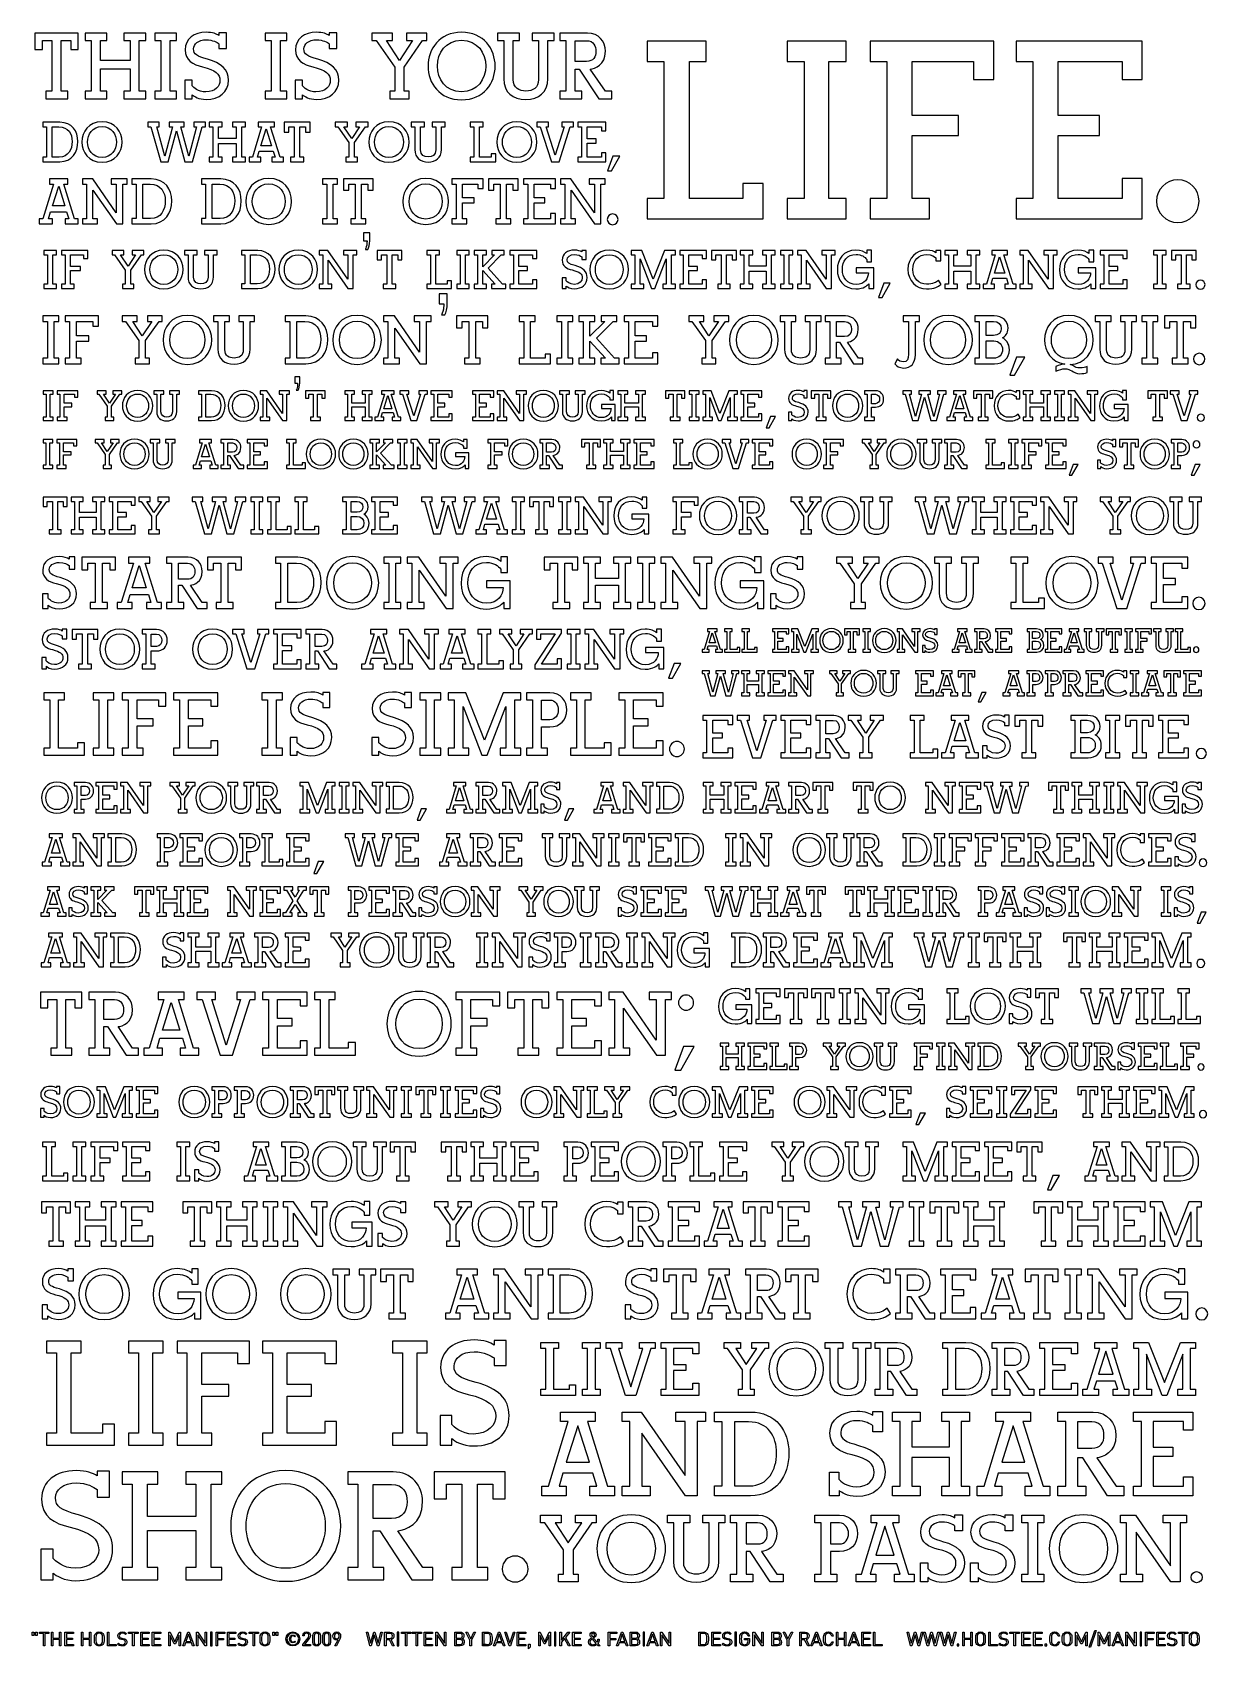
# Model space of a CAD drawing. Extents: x 11 to 200, y 17 to 278.
import ezdxf

# ---------------------------------------------------------------- set-up
doc = ezdxf.new("R2010")
doc.units = 0
doc.layers.add('Ebene_1', color=7, linetype='CONTINUOUS')

msp = doc.modelspace()

# ---------------------------------------------------------------- linework, layer by layer
at = {"layer": 'Ebene_1', "color": 7}
for points in [[(16.211168, 268.03837), (15.186797, 268.03837), (15.186797, 276.218581), (16.701173, 276.218581), (16.701173, 274.778048), (17.903994, 274.778048), (17.903994, 277.420742), (10.940824, 277.420742), (10.940824, 274.778048), (12.158704, 274.778048), (12.158704, 276.218581), (13.672586, 276.218581), (13.672586, 268.03837), (12.677848, 268.03837), (12.677848, 266.82111), (16.211168, 266.82111), (16.211168, 268.03837), (16.211168, 268.03837)], [(27.746437, 268.03837), (27.746437, 276.218581), (28.800442, 276.218581), (28.800442, 277.420742), (25.26679, 277.420742), (25.26679, 276.218581), (26.261204, 276.218581), (26.261204, 273.026436), (21.496414, 273.026436), (21.496414, 276.218581), (22.53568, 276.218581), (22.53568, 277.420742), (19.016933, 277.420742), (19.016933, 276.218581), (20.011347, 276.218581), (20.011347, 268.03837), (19.016933, 268.03837), (19.016933, 266.82111), (22.53568, 266.82111), (22.53568, 268.03837), (21.496414, 268.03837), (21.496414, 271.675156), (26.261204, 271.675156), (26.261204, 268.03837), (25.26679, 268.03837), (25.26679, 266.82111), (28.800442, 266.82111), (28.800442, 268.03837), (27.746437, 268.03837), (27.746437, 268.03837)], [(32.719623, 268.03837), (32.719623, 276.218581), (33.758906, 276.218581), (33.758906, 277.420742), (30.225262, 277.420742), (30.225262, 276.218581), (31.235226, 276.218581), (31.235226, 268.03837), (30.225262, 268.03837), (30.225262, 266.82111), (33.758906, 266.82111), (33.758906, 268.03837), (32.719623, 268.03837), (32.719623, 268.03837)], [(40.573091, 275.698622), (40.573091, 274.926885), (41.789998, 274.926885), (41.789998, 277.480326), (40.573091, 277.480326), (40.573091, 277.019986)], [(50.483148, 268.03837), (50.483148, 276.218581), (51.523067, 276.218581), (51.523067, 277.420742), (47.988939, 277.420742), (47.988939, 276.218581), (48.998765, 276.218581), (48.998765, 268.03837), (47.988939, 268.03837), (47.988939, 266.82111), (51.523067, 266.82111), (51.523067, 268.03837), (50.483148, 268.03837), (50.483148, 268.03837)], [(58.337252, 275.698622), (58.337252, 274.926885), (59.553524, 274.926885), (59.553524, 277.480326), (58.337252, 277.480326), (58.337252, 277.019986)], [(68.869961, 268.03837), (68.084255, 268.03837), (68.084255, 266.82111), (71.216322, 266.82111), (71.216322, 268.03837), (70.384613, 268.03837), (70.384613, 271.942808), (73.368196, 276.218581), (74.051385, 276.218581), (74.051385, 277.420742), (70.770516, 277.420742), (70.770516, 276.218581), (71.764609, 276.218581), (69.627446, 273.026436), (67.549232, 276.218581), (68.499298, 276.218581), (68.499298, 277.420742), (65.202519, 277.420742), (65.202519, 276.218581), (65.886202, 276.218581), (68.869961, 271.942808), (68.869961, 268.03837), (68.869961, 268.03837)], [(87.945785, 269.967711), (87.945785, 276.218581), (88.969828, 276.218581), (88.969828, 277.420742), (85.435877, 277.420742), (85.435877, 276.218581), (86.430781, 276.218581), (86.430781, 270.057458)], [(93.541793, 276.218581), (94.566965, 276.218581), (94.566965, 277.420742), (91.033649, 277.420742), (91.033649, 276.218581), (92.028059, 276.218581), (92.028059, 269.967711)], [(93.541793, 270.057458), (93.541793, 276.218581), (93.541793, 276.218581)], [(99.926048, 277.420742), (95.457094, 277.420742), (95.457094, 276.218581), (96.451998, 276.218581), (96.451998, 268.03837), (95.457094, 268.03837), (95.457094, 266.82111), (98.990093, 266.82111), (98.990093, 268.03837), (97.952115, 268.03837), (97.952115, 271.630424)], [(99.762994, 272.848318), (97.952115, 272.848318), (97.952115, 276.18863), (99.762994, 276.18863)], [(124.94152, 250.776953), (116.32778, 250.776953), (116.32778, 272.848812), (119.052812, 272.848812), (119.052812, 276.09398), (109.559421, 276.094156), (109.559421, 272.848812), (112.242402, 272.848812), (112.242402, 250.776953), (109.559421, 250.776953), (109.559421, 247.492133), (128.225528, 247.492133), (128.225528, 253.220715), (124.94152, 253.220715), (124.94152, 250.776953), (124.94152, 250.776953)], [(138.800395, 250.776953), (138.800395, 272.848812), (141.604202, 272.848812), (141.604202, 276.09398), (132.07003, 276.09398), (132.07003, 272.848812), (134.794427, 272.848812), (134.794427, 250.776953), (132.07003, 250.776953), (132.07003, 247.492133), (141.604202, 247.492133), (141.604202, 250.776953), (138.800395, 250.776953), (138.800395, 250.776953)], [(145.449445, 247.492133), (154.983264, 247.492133), (154.983264, 250.776953), (152.219568, 250.776953), (152.219568, 260.911765), (159.670446, 260.911765), (159.670446, 264.156332), (152.219568, 264.156332), (152.219568, 272.848812), (162.073498, 272.848812), (162.073498, 269.96496), (165.357788, 269.96496), (165.357788, 276.09398), (145.449445, 276.09398), (145.449445, 272.848812), (148.133554, 272.848812), (148.133554, 250.776953), (145.449445, 250.776953), (145.449445, 247.492133), (145.449445, 247.492133)], [(168.963318, 247.492133), (189.273758, 247.492133), (189.273758, 254.021627), (186.028908, 254.021627), (186.028908, 250.776953), (175.732806, 250.776953), (175.732806, 260.911765), (182.38295, 260.911765), (182.38295, 264.156332), (175.732806, 264.156332), (175.732806, 272.848812), (186.028908, 272.848812), (186.028908, 269.96496), (189.273758, 269.96496), (189.273758, 276.09398), (168.963318, 276.09398), (168.963318, 272.848812), (171.646475, 272.848812), (171.646475, 250.776953), (168.963318, 250.776953), (168.963318, 247.492133), (168.963318, 247.492133)], [(97.952115, 271.630424), (98.605001, 271.630424), (101.752131, 266.82111), (103.816446, 266.82111), (103.816446, 268.03837), (102.820378, 268.03837), (100.371183, 271.630424)], [(36.252975, 268.928499), (36.252975, 269.819897), (35.065701, 269.819897), (35.065701, 266.82111), (36.267192, 266.82111), (36.267192, 267.489095)], [(54.016818, 268.928499), (54.016818, 269.819897), (52.829191, 269.819897), (52.829191, 266.82111), (54.031387, 266.82111), (54.031387, 267.489095)], [(14.951374, 263.051574), (12.206837, 263.051574), (12.206837, 262.314021), (12.81062, 262.314021), (12.81062, 257.45493), (12.206837, 257.45493), (12.206837, 256.709194), (12.206837, 256.709194)], [(33.10274, 262.332013), (31.832137, 257.605531), (30.562189, 262.332013), (30.962144, 262.332013), (30.962144, 263.051574), (29.095622, 263.051574), (29.095622, 262.332013), (29.62082, 262.332013), (31.210997, 256.709194), (32.409722, 256.709194), (33.751216, 261.692215), (35.093041, 256.709194), (36.292239, 256.709194), (37.864393, 262.323017), (38.38848, 262.332013), (38.38848, 263.051574), (36.514736, 263.051574), (36.514736, 262.332013), (36.958248, 262.332013), (35.72402, 257.605531), (34.444389, 262.323017), (34.986785, 262.323017), (34.986785, 263.051574), (32.552322, 263.051574), (32.552322, 262.332013), (33.10274, 262.332013), (33.10274, 262.332013)], [(44.234431, 257.436445), (44.234431, 262.332013), (44.864598, 262.332013), (44.864598, 263.051574), (42.749871, 263.051574), (42.749871, 262.332013), (43.345607, 262.332013), (43.345607, 260.421474), (40.49421, 260.421474), (40.49421, 262.332013), (41.11517, 262.332013), (41.11517, 263.051574), (39.011238, 263.051574), (39.011238, 262.332013), (39.605845, 262.332013), (39.605845, 257.436445), (39.011238, 257.436445), (39.011238, 256.709194), (41.11517, 256.709194), (41.11517, 257.436445), (40.49421, 257.436445), (40.49421, 259.613507), (43.345607, 259.613507), (43.345607, 257.436445), (42.749871, 257.436445), (42.749871, 256.709194), (44.864598, 256.709194), (44.864598, 257.436445), (44.234431, 257.436445), (44.234431, 257.436445)], [(50.434677, 257.436445), (48.898047, 262.332013), (49.493007, 262.332013), (49.493007, 263.051574), (46.863895, 263.051574), (46.863895, 262.332013), (47.449013, 262.332013), (45.95708, 257.436445), (45.432993, 257.436445), (45.432993, 256.709194), (47.2982, 256.709194), (47.2982, 257.436445), (46.757004, 257.436445), (47.040531, 258.423305), (49.305858, 258.423305), (49.617079, 257.436445), (49.07553, 257.436445), (49.07553, 256.709194), (50.950085, 256.709194), (50.950085, 257.436445), (50.434677, 257.436445), (50.434677, 257.436445)], [(54.227849, 257.436445), (53.615039, 257.436445), (53.615039, 262.332013), (54.521078, 262.332013), (54.521078, 261.470388), (55.240745, 261.470388), (55.240745, 263.051574), (51.074333, 263.051574), (51.074333, 261.470388), (51.803701, 261.470388), (51.803701, 262.332013), (52.708859, 262.332013), (52.708859, 257.436445), (52.114075, 257.436445), (52.114075, 256.709194), (54.227849, 256.709194), (54.227849, 257.436445), (54.227849, 257.436445)], [(61.497788, 257.436445), (61.026477, 257.436445), (61.026477, 256.709194), (62.901032, 256.709194), (62.901032, 257.436445), (62.40351, 257.436445), (62.40351, 259.773139), (64.188177, 262.332013), (64.597258, 262.332013), (64.597258, 263.051574), (62.634473, 263.051574), (62.634473, 262.332013), (63.230068, 262.332013), (61.950508, 260.421474), (60.706225, 262.332013), (61.274797, 262.332013), (61.274797, 263.051574), (59.302699, 263.051574), (59.302699, 262.332013), (59.711498, 262.332013), (61.497788, 259.773139), (61.497788, 257.436445), (61.497788, 257.436445)], [(73.038137, 258.59211), (73.038137, 262.332013), (73.650771, 262.332013), (73.650771, 263.051574), (71.536397, 263.051574), (71.536397, 262.332013), (72.132309, 262.332013), (72.132309, 258.645309)], [(76.386633, 262.332013), (77.001066, 262.332013), (77.001066, 263.051574), (74.886516, 263.051574), (74.886516, 262.332013), (75.480946, 262.332013), (75.480946, 258.59211)], [(84.420688, 257.436445), (82.510114, 257.436445), (82.510114, 262.332013), (83.115022, 262.332013), (83.115022, 263.051574), (81.00901, 263.051574), (81.00901, 262.332013), (81.604428, 262.332013), (81.604428, 257.436445), (81.00901, 257.436445), (81.00901, 256.709194), (85.148857, 256.709194), (85.148857, 257.979158), (84.420688, 257.979158), (84.420688, 257.436445), (84.420688, 257.436445)], [(96.165825, 262.332013), (94.726103, 257.739446), (93.278868, 262.332013), (93.651648, 262.332013), (93.651648, 263.051574), (91.786088, 263.051574), (91.786088, 262.332013), (92.310175, 262.332013), (94.104615, 256.709194), (95.348086, 256.709194), (97.133529, 262.332013), (97.649079, 262.332013), (97.649079, 263.051574), (95.78419, 263.051574), (95.78419, 262.332013), (96.165825, 262.332013), (96.165825, 262.332013)], [(98.369451, 256.709194), (102.872271, 256.709194), (102.872271, 258.156288), (102.154051, 258.156288), (102.154051, 257.436445), (99.870062, 257.436445), (99.870062, 259.683922), (101.345131, 259.683922), (101.345131, 260.404259), (99.870062, 260.404259), (99.870062, 262.332013), (102.154051, 262.332013), (102.154051, 261.692215), (102.872271, 261.692215), (102.872271, 263.051574), (98.369451, 263.051574), (98.369451, 262.332013), (98.964516, 262.332013), (98.964516, 257.436445), (98.369451, 257.436445), (98.369451, 256.709194), (98.369451, 256.709194)], [(13.734308, 262.314021), (14.800752, 262.314021)], [(14.853637, 257.45493), (13.734308, 257.45493), (13.734308, 262.314021), (13.734308, 262.314021)], [(49.048507, 259.249088), (47.2982, 259.249088), (48.177534, 262.020969), (49.048507, 259.249088), (49.048507, 259.249088)], [(76.386633, 258.645309), (76.386633, 262.332013), (76.386633, 262.332013)], [(12.206837, 256.709194), (14.951374, 256.709194)], [(104.025043, 257.583906), (103.149766, 255.210876), (103.770267, 255.210876), (105.116361, 257.583906), (104.025043, 257.583906)], [(17.332462, 247.53108), (15.581188, 253.107297), (16.259464, 253.107297), (16.259464, 253.927012), (13.263953, 253.927012), (13.263953, 253.107297), (13.931589, 253.107297), (12.23156, 247.53108), (11.63514, 247.53108), (11.63514, 246.702087), (13.759684, 246.702087), (13.759684, 247.53108), (13.142474, 247.53108), (13.466469, 248.654854), (16.046305, 248.654854), (16.400751, 247.53108), (15.784036, 247.53108), (15.784036, 246.702087), (17.918726, 246.702087), (17.918726, 247.53108), (17.332462, 247.53108), (17.332462, 247.53108)], [(15.753746, 249.595747), (13.759684, 249.595747), (14.761135, 252.753002), (15.753746, 249.595747), (15.753746, 249.595747)], [(20.99577, 247.53108), (20.286552, 247.53108), (20.286552, 252.104985), (24.061352, 246.702087), (25.073609, 246.702087), (25.073609, 253.107297), (25.771368, 253.107297), (25.771368, 253.927012), (23.211666, 253.927012), (23.211666, 253.107297), (24.031063, 253.107297), (24.031063, 248.4525), (20.236126, 253.927012), (18.596839, 253.927012), (18.596839, 253.107297), (19.254649, 253.107297), (19.254649, 247.53108), (18.596839, 247.53108), (18.596839, 246.702087), (20.99577, 246.702087), (20.99577, 247.53108), (20.99577, 247.53108)], [(29.677469, 253.927012), (26.550492, 253.927012), (26.550492, 253.086801), (27.238917, 253.086801), (27.238917, 247.551894), (26.550492, 247.551894), (26.550492, 246.702087), (26.550492, 246.702087)], [(28.291119, 253.086801), (29.505729, 253.086801)], [(29.565977, 247.551894), (28.291119, 247.551894), (28.291119, 253.086801), (28.291119, 253.086801)], [(40.862863, 253.927012), (37.735911, 253.927012), (37.735911, 253.086801), (38.423017, 253.086801), (38.423017, 247.551894), (37.735911, 247.551894), (37.735911, 246.702087), (37.735911, 246.702087)], [(39.475882, 253.086801), (40.69032, 253.086801)], [(40.751209, 247.551894), (39.475882, 247.551894), (39.475882, 253.086801), (39.475882, 253.086801)], [(58.947945, 247.53108), (58.947945, 253.107297), (59.656958, 253.107297), (59.656958, 253.927012), (57.247909, 253.927012), (57.247909, 253.107297), (57.936814, 253.107297), (57.936814, 247.53108), (57.247909, 247.53108), (57.247909, 246.702087), (59.656958, 246.702087), (59.656958, 247.53108), (58.947945, 247.53108), (58.947945, 247.53108)], [(64.240529, 247.53108), (63.542629, 247.53108), (63.542629, 253.107297), (64.574363, 253.107297), (64.574363, 252.125622), (65.394077, 252.125622), (65.394077, 253.927012), (60.648264, 253.927012), (60.648264, 252.125622), (61.477856, 252.125622), (61.477856, 253.107297), (62.509872, 253.107297), (62.509872, 247.53108), (61.832256, 247.53108), (61.832256, 246.702087), (64.240529, 246.702087), (64.240529, 247.53108), (64.240529, 247.53108)], [(78.076333, 246.702087), (80.484782, 246.702087), (80.484782, 247.53108), (79.785541, 247.53108), (79.785541, 250.091823), (81.668457, 250.091823), (81.668457, 250.911502), (79.785541, 250.911502), (79.785541, 253.107297), (82.275517, 253.107297), (82.275517, 252.378564), (83.105533, 252.378564), (83.105533, 253.927012), (78.076333, 253.927012), (78.076333, 253.107297), (78.754301, 253.107297), (78.754301, 247.53108), (78.076333, 247.53108), (78.076333, 246.702087), (78.076333, 246.702087)], [(87.577943, 247.53108), (86.879514, 247.53108), (86.879514, 253.107297), (87.911918, 253.107297), (87.911918, 252.125622), (88.731985, 252.125622), (88.731985, 253.927012), (83.986031, 253.927012), (83.986031, 252.125622), (84.815376, 252.125622), (84.815376, 253.107297), (85.847921, 253.107297), (85.847921, 247.53108), (85.169494, 247.53108), (85.169494, 246.702087), (87.577943, 246.702087), (87.577943, 247.53108), (87.577943, 247.53108)], [(89.642223, 246.702087), (94.772917, 246.702087), (94.772917, 248.350689), (93.953343, 248.350689), (93.953343, 247.53108), (91.352066, 247.53108), (91.352066, 250.091823), (93.032135, 250.091823), (93.032135, 250.911502), (91.352066, 250.911502), (91.352066, 253.107297), (93.953343, 253.107297), (93.953343, 252.378564), (94.772917, 252.378564), (94.772917, 253.927012), (89.642223, 253.927012), (89.642223, 253.107297), (90.320191, 253.107297), (90.320191, 247.53108), (89.642223, 247.53108), (89.642223, 246.702087), (89.642223, 246.702087)], [(97.990462, 247.53108), (97.282543, 247.53108), (97.282543, 252.104985), (101.057018, 246.702087), (102.069243, 246.702087), (102.069243, 253.107297), (102.767002, 253.107297), (102.767002, 253.927012), (100.206506, 253.927012), (100.206506, 253.107297), (101.025762, 253.107297), (101.025762, 248.4525), (97.23146, 253.927012), (95.59249, 253.927012), (95.59249, 253.107297), (96.249786, 253.107297), (96.249786, 247.53108), (95.59249, 247.53108), (95.59249, 246.702087), (97.990462, 246.702087), (97.990462, 247.53108), (97.990462, 247.53108)], [(26.550492, 246.702087), (29.677469, 246.702087)], [(37.735911, 246.702087), (40.862863, 246.702087)], [(64.854327, 243.974057), (64.854327, 245.242364), (63.84122, 245.242364), (63.84122, 243.949468), (63.84122, 243.949468)], [(13.817151, 237.000557), (13.817151, 241.70626), (14.415201, 241.70626), (14.415201, 242.397952), (12.382834, 242.397952), (12.382834, 241.70626), (12.963697, 241.70626), (12.963697, 237.000557), (12.382834, 237.000557), (12.382834, 236.300858), (14.415201, 236.300858), (14.415201, 237.000557), (13.817151, 237.000557), (13.817151, 237.000557)], [(15.234768, 236.300858), (17.267466, 236.300858), (17.267466, 237.000557), (16.677925, 237.000557), (16.677925, 239.16111), (18.266131, 239.16111), (18.266131, 239.853013), (16.677925, 239.853013), (16.677925, 241.70626), (18.778237, 241.70626), (18.778237, 241.09151), (19.479104, 241.09151), (19.479104, 242.397952), (15.234768, 242.397952), (15.234768, 241.70626), (15.80728, 241.70626), (15.80728, 237.000557), (15.234768, 237.000557), (15.234768, 236.300858), (15.234768, 236.300858)], [(25.493214, 237.000557), (25.040536, 237.000557), (25.040536, 236.300858), (26.842236, 236.300858), (26.842236, 237.000557), (26.364346, 237.000557), (26.364346, 239.247082), (28.079759, 241.70626), (28.473174, 241.70626), (28.473174, 242.397952), (26.585692, 242.397952), (26.585692, 241.70626), (27.158043, 241.70626), (25.928697, 239.870017), (24.73308, 241.70626), (25.279565, 241.70626), (25.279565, 242.397952), (23.383564, 242.397952), (23.383564, 241.70626), (23.776484, 241.70626), (25.493214, 239.247082), (25.493214, 237.000557), (25.493214, 237.000557)], [(36.464641, 238.110714), (36.464641, 241.70626), (37.054662, 241.70626), (37.054662, 242.397952), (35.021992, 242.397952), (35.021992, 241.70626), (35.594656, 241.70626), (35.594656, 238.161655)], [(39.684585, 241.70626), (40.2745, 241.70626), (40.2745, 242.397952), (38.242253, 242.397952), (38.242253, 241.70626), (38.813471, 241.70626), (38.813471, 238.110714)], [(46.81754, 242.397952), (44.178621, 242.397952), (44.178621, 241.68908), (44.759153, 241.68908), (44.759153, 237.017914), (44.178621, 237.017914), (44.178621, 236.300858), (44.178621, 236.300858)], [(58.755399, 237.000557), (58.157688, 237.000557), (58.157688, 240.860475), (61.342954, 236.300858), (62.196394, 236.300858), (62.196394, 241.70626), (62.785921, 241.70626), (62.785921, 242.397952), (60.625368, 242.397952), (60.625368, 241.70626), (61.31773, 241.70626), (61.31773, 237.777727), (58.115284, 242.397952), (56.731548, 242.397952), (56.731548, 241.70626), (57.286715, 241.70626), (57.286715, 237.000557), (56.731548, 237.000557), (56.731548, 236.300858), (58.755399, 236.300858), (58.755399, 237.000557), (58.755399, 237.000557)], [(63.84122, 243.949468), (64.42669, 243.949468)], [(64.146232, 242.558571), (64.561275, 242.558571)], [(69.076054, 237.000557), (68.486527, 237.000557), (68.486527, 241.70626), (69.357148, 241.70626), (69.357148, 240.877867), (70.049509, 240.877867), (70.049509, 242.397952), (66.045023, 242.397952), (66.045023, 240.877867), (66.744087, 240.877867), (66.744087, 241.70626), (67.616189, 241.70626), (67.616189, 237.000557), (67.043525, 237.000557), (67.043525, 236.300858), (69.076054, 236.300858), (69.076054, 237.000557), (69.076054, 237.000557)], [(77.335711, 237.000557), (75.500138, 237.000557), (75.500138, 241.70626), (76.079822, 241.70626), (76.079822, 242.397952), (74.056959, 242.397952), (74.056959, 241.70626), (74.628494, 241.70626), (74.628494, 237.000557), (74.056959, 237.000557), (74.056959, 236.300858), (78.036398, 236.300858), (78.036398, 237.521363), (77.335711, 237.521363), (77.335711, 237.000557), (77.335711, 237.000557)], [(80.290754, 237.000557), (80.290754, 241.70626), (80.889312, 241.70626), (80.889312, 242.397952), (78.855971, 242.397952), (78.855971, 241.70626), (79.43682, 241.70626), (79.43682, 237.000557), (78.855971, 237.000557), (78.855971, 236.300858), (80.889312, 236.300858), (80.889312, 237.000557), (80.290754, 237.000557), (80.290754, 237.000557)], [(86.208778, 237.000557), (83.902669, 239.553892), (86.046218, 241.70626), (86.507898, 241.70626), (86.507898, 242.397952), (84.50024, 242.397952), (84.50024, 241.70626), (84.970281, 241.70626), (83.074135, 239.80126), (83.074135, 241.70626), (83.680666, 241.70626), (83.680666, 242.397952), (81.648278, 242.397952), (81.648278, 241.70626), (82.220836, 241.70626), (82.220836, 237.000557), (81.648278, 237.000557), (81.648278, 236.300858), (83.680666, 236.300858), (83.680666, 237.000557), (83.074135, 237.000557), (83.074135, 239.178466), (85.04768, 237.000557), (84.466338, 237.000557), (84.466338, 236.300858), (86.79012, 236.300858), (86.79012, 237.000557), (86.208778, 237.000557), (86.208778, 237.000557)], [(87.421733, 236.300858), (91.751058, 236.300858), (91.751058, 237.69246), (91.058202, 237.69246), (91.058202, 237.000557), (88.864912, 237.000557), (88.864912, 239.16111), (90.282832, 239.16111), (90.282832, 239.853013), (88.864912, 239.853013), (88.864912, 241.70626), (91.058202, 241.70626), (91.058202, 241.09151), (91.751058, 241.09151), (91.751058, 242.397952), (87.421733, 242.397952), (87.421733, 241.70626), (87.993092, 241.70626), (87.993092, 237.000557), (87.421733, 237.000557), (87.421733, 236.300858), (87.421733, 236.300858)], [(98.986495, 241.40714), (98.986495, 240.962993), (99.686229, 240.962993), (99.686229, 242.432171), (98.986495, 242.432171), (98.986495, 242.167094)], [(113.477477, 237.000557), (113.477477, 241.714586), (114.075365, 241.714586), (114.075365, 242.397952), (112.342414, 242.397952), (110.515202, 237.786405), (108.687636, 242.397952), (106.97924, 242.397952), (106.97924, 241.714762), (107.552256, 241.714762), (107.552256, 237.000557), (106.97924, 237.000557), (106.97924, 236.300858), (109.003302, 236.300858), (109.003302, 237.000557), (108.422101, 237.000557), (108.422101, 241.047942), (110.249807, 236.300858), (110.779291, 236.300858), (112.60735, 241.047942), (112.60735, 237.000557), (112.051831, 237.000557), (112.051831, 236.300858), (114.075365, 236.300858), (114.075365, 237.000557), (113.477477, 237.000557), (113.477477, 237.000557)], [(114.775911, 236.300858), (119.105235, 236.300858), (119.105235, 237.69246), (118.413685, 237.69246), (118.413685, 237.000557), (116.218736, 237.000557), (116.218736, 239.16111), (117.63588, 239.16111), (117.63588, 239.853013), (116.218736, 239.853013), (116.218736, 241.706119), (118.413685, 241.706119), (118.413685, 241.09151), (119.105235, 241.09151), (119.105235, 242.397952), (114.775911, 242.397952), (114.775911, 241.706119), (115.348575, 241.706119), (115.348575, 237.000557), (114.775911, 237.000557), (114.775911, 236.300858), (114.775911, 236.300858)], [(122.922431, 237.000557), (122.332552, 237.000557), (122.332552, 241.706119), (123.204513, 241.706119), (123.204513, 240.877691), (123.89571, 240.877691), (123.89571, 242.397952), (119.89073, 242.397952), (119.89073, 240.877691), (120.590782, 240.877691), (120.590782, 241.706119), (121.461755, 241.706119), (121.461755, 237.000557), (120.889726, 237.000557), (120.889726, 236.300858), (122.922431, 236.300858), (122.922431, 237.000557), (122.922431, 237.000557)], [(129.557476, 237.000557), (129.557476, 241.706119), (130.16376, 241.706119), (130.16376, 242.397952), (128.130878, 242.397952), (128.130878, 241.706119), (128.704883, 241.706119), (128.704883, 239.870017), (125.961824, 239.870017), (125.961824, 241.706119), (126.560523, 241.706119), (126.560523, 242.397952), (124.536813, 242.397952), (124.536813, 241.706119), (125.108878, 241.706119), (125.108878, 237.000557), (124.536813, 237.000557), (124.536813, 236.300858), (126.560523, 236.300858), (126.560523, 237.000557), (125.961824, 237.000557), (125.961824, 239.093024), (128.704883, 239.093024), (128.704883, 237.000557), (128.130878, 237.000557), (128.130878, 236.300858), (130.16376, 236.300858), (130.16376, 237.000557), (129.557476, 237.000557), (129.557476, 237.000557)], [(132.419245, 237.000557), (132.419245, 241.706119), (133.015686, 241.706119), (133.015686, 242.397952), (130.983157, 242.397952), (130.983157, 241.706119), (131.563688, 241.706119), (131.563688, 237.000557), (130.983157, 237.000557), (130.983157, 236.300858), (133.015686, 236.300858), (133.015686, 237.000557), (132.419245, 237.000557), (132.419245, 237.000557)], [(135.783298, 237.000557), (135.18541, 237.000557), (135.18541, 240.860334), (138.370359, 236.300858), (139.22461, 236.300858), (139.22461, 241.706119), (139.813008, 241.706119), (139.813008, 242.397952), (137.652597, 242.397952), (137.652597, 241.706119), (138.344959, 241.706119), (138.344959, 237.777727), (135.142019, 242.397952), (133.75913, 242.397952), (133.75913, 241.706119), (134.313132, 241.706119), (134.313132, 237.000557), (133.75913, 237.000557), (133.75913, 236.300858), (135.783298, 236.300858), (135.783298, 237.000557), (135.783298, 237.000557)], [(144.893749, 240.962993), (144.893749, 240.570069), (145.680232, 240.570069), (145.680232, 242.440849), (144.893749, 242.440849), (144.893749, 241.902546)], [(156.038916, 240.741484), (156.822788, 240.741484), (156.822788, 242.380912), (156.038916, 242.380912), (156.038916, 242.030251)], [(162.501946, 237.000557), (162.501946, 241.706119), (163.108971, 241.706119), (163.108971, 242.397952), (161.076971, 242.397952), (161.076971, 241.706119), (161.649282, 241.706119), (161.649282, 239.870017), (158.90767, 239.870017), (158.90767, 241.706119), (159.505275, 241.706119), (159.505275, 242.397952), (157.481883, 242.397952), (157.481883, 241.706119), (158.052925, 241.706119), (158.052925, 237.000557), (157.481883, 237.000557), (157.481883, 236.300858), (159.505275, 236.300858), (159.505275, 237.000557), (158.90767, 237.000557), (158.90767, 239.093024), (161.649282, 239.093024), (161.649282, 237.000557), (161.076971, 237.000557), (161.076971, 236.300858), (163.108971, 236.300858), (163.108971, 237.000557), (162.501946, 237.000557), (162.501946, 237.000557)], [(168.463644, 237.000557), (166.985787, 241.706119), (167.558134, 241.706119), (167.558134, 242.397952), (165.030022, 242.397952), (165.030022, 241.706119), (165.593726, 241.706119), (164.15972, 237.000557), (163.654471, 237.000557), (163.654471, 236.300858), (165.448981, 236.300858), (165.448981, 237.000557), (164.927858, 237.000557), (165.20112, 237.94833), (167.379205, 237.94833), (167.677972, 237.000557), (167.156849, 237.000557), (167.156849, 236.300858), (168.95905, 236.300858), (168.95905, 237.000557), (168.463644, 237.000557), (168.463644, 237.000557)], [(171.554436, 237.000557), (170.956724, 237.000557), (170.956724, 240.860334), (174.14132, 236.300858), (174.996065, 236.300858), (174.996065, 241.706119), (175.585451, 241.706119), (175.585451, 242.397952), (173.424899, 242.397952), (173.424899, 241.706119), (174.116273, 241.706119), (174.116273, 237.777727), (170.913968, 242.397952), (169.530902, 242.397952), (169.530902, 241.706119), (170.085434, 241.706119), (170.085434, 237.000557), (169.530902, 237.000557), (169.530902, 236.300858), (171.554436, 236.300858), (171.554436, 237.000557), (171.554436, 237.000557)], [(180.665592, 240.962993), (180.665592, 240.570069), (181.451369, 240.570069), (181.451369, 242.440849), (180.665592, 242.440849), (180.665592, 241.902546)], [(182.486066, 236.300858), (186.813098, 236.300858), (186.813098, 237.69246), (186.122218, 237.69246), (186.122218, 237.000557), (183.928398, 237.000557), (183.928398, 239.16111), (185.344554, 239.16111), (185.344554, 239.853013), (183.928398, 239.853013), (183.928398, 241.706119), (186.122218, 241.706119), (186.122218, 241.09151), (186.813098, 241.09151), (186.813098, 242.397952), (182.486066, 242.397952), (182.486066, 241.706119), (183.057461, 241.706119), (183.057461, 237.000557), (182.486066, 237.000557), (182.486066, 236.300858), (182.486066, 236.300858)], [(192.512046, 237.000557), (192.512046, 241.706119), (193.109616, 241.706119), (193.109616, 242.397952), (191.077899, 242.397952), (191.077899, 241.706119), (191.6591, 241.706119), (191.6591, 237.000557), (191.077899, 237.000557), (191.077899, 236.300858), (193.109616, 236.300858), (193.109616, 237.000557), (192.512046, 237.000557), (192.512046, 237.000557)], [(196.978213, 237.000557), (196.388862, 237.000557), (196.388862, 241.706119), (197.261458, 241.706119), (197.261458, 240.877691), (197.952338, 240.877691), (197.952338, 242.397952), (193.947852, 242.397952), (193.947852, 240.877691), (194.646916, 240.877691), (194.646916, 241.706119), (195.517854, 241.706119), (195.517854, 237.000557), (194.94653, 237.000557), (194.94653, 236.300858), (196.978213, 236.300858), (196.978213, 237.000557), (196.978213, 237.000557)], [(39.684585, 238.161655), (39.684585, 241.70626), (39.684585, 241.70626)], [(45.647976, 241.68908), (46.672196, 241.68908)], [(46.723913, 237.017914), (45.647976, 237.017914), (45.647976, 241.68908), (45.647976, 241.68908)], [(145.236085, 237.052134), (145.236085, 236.300858), (146.013748, 236.300858), (146.013748, 239.596473), (143.195053, 239.596473), (143.195053, 238.811084), (145.175054, 238.811084)], [(156.038916, 241.201682), (156.038916, 240.741484), (156.038916, 240.741484)], [(167.130638, 238.742715), (165.448981, 238.742715), (166.29459, 241.40714), (167.130638, 238.742715), (167.130638, 238.742715)], [(181.007751, 237.052134), (181.007751, 236.300858), (181.783756, 236.300858), (181.783756, 239.596473), (178.966191, 239.596473), (178.966191, 238.811084), (180.948802, 238.811084)], [(96.500963, 237.512509), (96.500963, 238.025589), (95.818091, 238.025589), (95.818091, 236.300858), (96.509113, 236.300858), (96.509113, 236.684892)], [(147.619804, 237.142339), (146.777653, 234.860466), (147.376176, 234.860466), (148.668224, 237.142339), (147.619804, 237.142339), (147.619804, 237.142339)], [(156.858631, 236.949475), (156.447715, 237.615484)], [(44.178621, 236.300858), (46.81754, 236.300858)], [(77.331266, 233.853286), (77.331266, 235.45345), (76.054775, 235.45345), (76.054775, 233.822206), (76.054775, 233.822206)], [(14.015899, 225.054549), (14.015899, 230.991376), (14.769976, 230.991376), (14.769976, 231.863972), (12.205856, 231.863972), (12.205856, 230.991376), (12.938322, 230.991376), (12.938322, 225.054549), (12.205856, 225.054549), (12.205856, 224.170982), (14.769976, 224.170982), (14.769976, 225.054549), (14.015899, 225.054549), (14.015899, 225.054549)], [(15.804172, 224.170982), (18.36911, 224.170982), (18.36911, 225.054549), (17.625349, 225.054549), (17.625349, 227.780252), (19.629394, 227.780252), (19.629394, 228.653518), (17.625349, 228.653518), (17.625349, 230.991376), (20.276075, 230.991376), (20.276075, 230.215688), (21.158997, 230.215688), (21.158997, 231.863972), (15.804172, 231.863972), (15.804172, 230.991376), (16.526488, 230.991376), (16.526488, 225.054549), (15.804172, 225.054549), (15.804172, 224.170982), (15.804172, 224.170982)], [(27.669983, 225.054549), (27.098614, 225.054549), (27.098614, 224.170982), (29.372626, 224.170982), (29.372626, 225.054549), (28.768678, 225.054549), (28.768678, 227.887461), (30.934479, 230.991376), (31.430372, 230.991376), (31.430372, 231.863972), (29.049288, 231.863972), (29.049288, 230.991376), (29.770948, 230.991376), (28.2199, 228.674332), (26.710438, 230.991376), (27.400997, 230.991376), (27.400997, 231.863972), (25.008614, 231.863972), (25.008614, 230.991376), (25.504019, 230.991376), (27.669983, 227.887461), (27.669983, 225.054549), (27.669983, 225.054549)], [(41.513809, 226.454654), (41.513809, 230.991376), (42.257429, 230.991376), (42.257429, 231.863972), (39.692452, 231.863972), (39.692452, 230.991376), (40.414765, 230.991376), (40.414765, 226.519777)], [(45.575586, 230.991376), (46.319524, 230.991376), (46.319524, 231.863972), (43.755394, 231.863972), (43.755394, 230.991376), (44.477213, 230.991376), (44.477213, 226.454654)], [(54.57523, 231.863972), (51.245572, 231.863972), (51.245572, 230.969927), (51.978715, 230.969927), (51.978715, 225.075998), (51.245572, 225.075998), (51.245572, 224.170982), (51.245572, 224.170982)], [(69.637288, 225.054549), (68.882873, 225.054549), (68.882873, 229.924752), (72.902106, 224.170982), (73.979701, 224.170982), (73.979701, 230.991376), (74.723286, 230.991376), (74.723286, 231.863972), (71.996913, 231.863972), (71.996913, 230.991376), (72.869368, 230.991376), (72.869368, 226.03439), (68.829357, 231.863972), (67.08413, 231.863972), (67.08413, 230.991376), (67.784182, 230.991376), (67.784182, 225.054549), (67.08413, 225.054549), (67.08413, 224.170982), (69.637288, 224.170982), (69.637288, 225.054549), (69.637288, 225.054549)], [(76.054775, 233.822206), (76.794126, 233.822206)], [(76.43835, 232.06696), (76.962613, 232.06696)], [(82.659092, 225.054549), (81.916142, 225.054549), (81.916142, 230.991376), (83.014833, 230.991376), (83.014833, 229.946554), (83.887465, 229.946554), (83.887465, 231.863972), (78.833535, 231.863972), (78.833535, 229.946554), (79.71809, 229.946554), (79.71809, 230.991376), (80.816287, 230.991376), (80.816287, 225.054549), (80.094821, 225.054549), (80.094821, 224.170982), (82.659092, 224.170982), (82.659092, 225.054549), (82.659092, 225.054549)], [(93.081241, 225.054549), (90.763174, 225.054549), (90.763174, 230.991376), (91.497305, 230.991376), (91.497305, 231.863972), (88.943158, 231.863972), (88.943158, 230.991376), (89.665647, 230.991376), (89.665647, 225.054549), (88.943158, 225.054549), (88.943158, 224.170982), (93.964526, 224.170982), (93.964526, 225.711845), (93.081241, 225.711845), (93.081241, 225.054549), (93.081241, 225.054549)], [(96.808409, 225.054549), (96.808409, 230.991376), (97.562966, 230.991376), (97.562966, 231.863972), (94.998518, 231.863972), (94.998518, 230.991376), (95.730991, 230.991376), (95.730991, 225.054549), (94.998518, 225.054549), (94.998518, 224.170982), (97.562966, 224.170982), (97.562966, 225.054549), (96.808409, 225.054549), (96.808409, 225.054549)], [(104.274528, 225.054549), (101.366086, 228.275657), (104.070199, 230.991376), (104.652035, 230.991376), (104.652035, 231.863972), (102.119867, 231.863972), (102.119867, 230.991376), (102.71331, 230.991376), (100.320912, 228.588501), (100.320912, 230.991376), (101.085346, 230.991376), (101.085346, 231.863972), (98.522168, 231.863972), (98.522168, 230.991376), (99.243352, 230.991376), (99.243352, 225.054549), (98.522168, 225.054549), (98.522168, 224.170982), (101.085346, 224.170982), (101.085346, 225.054549), (100.320912, 225.054549), (100.320912, 227.801665), (102.810218, 225.054549), (102.07711, 225.054549), (102.07711, 224.170982), (105.007776, 224.170982), (105.007776, 225.054549), (104.274528, 225.054549), (104.274528, 225.054549)], [(105.805089, 224.170982), (111.268135, 224.170982), (111.268135, 225.926969), (110.395187, 225.926969), (110.395187, 225.054549), (107.625634, 225.054549), (107.625634, 227.780252), (109.415346, 227.780252), (109.415346, 228.653518), (107.625634, 228.653518), (107.625634, 230.991376), (110.395187, 230.991376), (110.395187, 230.215688), (111.268135, 230.215688), (111.268135, 231.863972), (105.805089, 231.863972), (105.805089, 230.991376), (106.527402, 230.991376), (106.527402, 225.054549), (105.805089, 225.054549), (105.805089, 224.170982), (105.805089, 224.170982)], [(118.909761, 225.054549), (118.338543, 225.054549), (118.338543, 224.170982), (120.611737, 224.170982), (120.611737, 225.054549), (120.00944, 225.054549), (120.00944, 227.887461), (122.174719, 230.9912), (122.669843, 230.9912), (122.669843, 231.863795), (120.289404, 231.863795), (120.289404, 230.9912), (121.010552, 230.9912), (119.459353, 228.674332), (117.950523, 230.9912), (118.64045, 230.9912), (118.64045, 231.863795), (116.24837, 231.863795), (116.24837, 230.9912), (116.744128, 230.9912), (118.909761, 227.887461), (118.909761, 225.054549), (118.909761, 225.054549)], [(132.753572, 226.454654), (132.753572, 230.9912), (133.496522, 230.9912), (133.496522, 231.863795), (130.933697, 231.863795), (130.933697, 230.9912), (131.654387, 230.9912), (131.654387, 226.519777)], [(136.815879, 230.9912), (137.559146, 230.9912), (137.559146, 231.863795), (134.994346, 231.863795), (134.994346, 230.9912), (135.716658, 230.9912), (135.716658, 226.454654)], [(141.448204, 231.863795), (138.205788, 231.863795), (138.205788, 230.9912), (138.927642, 230.9912), (138.927642, 225.054549), (138.205788, 225.054549), (138.205788, 224.170982), (140.769918, 224.170982), (140.769918, 225.054549), (140.014868, 225.054549), (140.014868, 227.661718), (140.014868, 227.661718)], [(152.721041, 225.593312), (152.721041, 230.9912), (153.367365, 230.9912), (153.367365, 231.863795), (150.781645, 231.863795), (150.781645, 230.9912), (151.622985, 230.9912), (151.622985, 225.711669)], [(165.412469, 231.863795), (162.29924, 231.863795), (162.29924, 230.9912), (163.021694, 230.9912), (163.021694, 225.054549), (162.29924, 225.054549), (162.29924, 224.170982), (165.477803, 224.170982)], [(183.519141, 226.454654), (183.519141, 230.9912), (184.264031, 230.9912), (184.264031, 231.863795), (181.698596, 231.863795), (181.698596, 230.9912), (182.420591, 230.9912), (182.420591, 226.519777)], [(187.580918, 230.9912), (188.324221, 230.9912), (188.324221, 231.863795), (185.760409, 231.863795), (185.760409, 230.9912), (186.482368, 230.9912), (186.482368, 226.454654)], [(191.018985, 225.054549), (191.018985, 230.9912), (191.77206, 230.9912), (191.77206, 231.863795), (189.208282, 231.863795), (189.208282, 230.9912), (189.940085, 230.9912), (189.940085, 225.054549), (189.208282, 225.054549), (189.208282, 224.170982), (191.77206, 224.170982), (191.77206, 225.054549), (191.018985, 225.054549), (191.018985, 225.054549)], [(196.654081, 225.054549), (195.909155, 225.054549), (195.909155, 230.9912), (197.009328, 230.9912), (197.009328, 229.946554), (197.881924, 229.946554), (197.881924, 231.863795), (192.828029, 231.863795), (192.828029, 229.946554), (193.71209, 229.946554), (193.71209, 230.9912), (194.812263, 230.9912), (194.812263, 225.054549), (194.088645, 225.054549), (194.088645, 224.170982), (196.654081, 224.170982), (196.654081, 225.054549), (196.654081, 225.054549)], [(45.575586, 226.519777), (45.575586, 230.991376), (45.575586, 230.991376)], [(53.099313, 230.969927), (54.391715, 230.969927)], [(54.45719, 225.075998), (53.099313, 225.075998), (53.099313, 230.969927), (53.099313, 230.969927)], [(136.815879, 226.519777), (136.815879, 230.9912), (136.815879, 230.9912)], [(141.329847, 228.544968), (140.014868, 228.544968), (140.014868, 230.969927), (141.329847, 230.969927)], [(164.119785, 230.9912), (165.315702, 230.9912)], [(165.326814, 228.728307), (164.119785, 228.728307), (164.119785, 230.9912), (164.119785, 230.9912)], [(187.580918, 226.519777), (187.580918, 230.9912), (187.580918, 230.9912)], [(140.014868, 227.661718), (140.489495, 227.661718), (142.773343, 224.170982), (144.27099, 224.170982), (144.27099, 225.054549), (143.548854, 225.054549), (141.771701, 227.661718)], [(164.119785, 227.856028), (165.348298, 227.856028)], [(165.348298, 225.054549), (164.119785, 225.054549), (164.119785, 227.856028), (164.119785, 227.856028)], [(51.245572, 224.170982), (54.57523, 224.170982)], [(149.855357, 224.936016), (149.424121, 224.149357)], [(169.005228, 225.232808), (167.943014, 222.354529), (168.698241, 222.354529), (170.328674, 225.232808), (169.005228, 225.232808), (169.005228, 225.232808)], [(53.580502, 221.051051), (53.580502, 222.048212), (52.78453, 222.048212), (52.78453, 221.031719), (52.78453, 221.031719)], [(175.341505, 223.707185), (175.341505, 222.985649)], [(180.393777, 222.759095), (180.393777, 223.718298)], [(13.396072, 215.560312), (13.396072, 219.267336), (13.866755, 219.267336), (13.866755, 219.812025), (12.269871, 219.812025), (12.269871, 219.267336), (12.726472, 219.267336), (12.726472, 215.560312), (12.269871, 215.560312), (12.269871, 215.00959), (13.866755, 215.00959), (13.866755, 215.560312), (13.396072, 215.560312), (13.396072, 215.560312)], [(14.517034, 215.00959), (16.114412, 215.00959), (16.114412, 215.560312), (15.650111, 215.560312), (15.650111, 217.257737), (16.901396, 217.257737), (16.901396, 217.802109), (15.650111, 217.802109), (15.650111, 219.267336), (17.3043, 219.267336), (17.3043, 218.781102), (17.856189, 218.781102), (17.856189, 219.812025), (14.517034, 219.812025), (14.517034, 219.267336), (14.967419, 219.267336), (14.967419, 215.560312), (14.517034, 215.560312), (14.517034, 215.00959), (14.517034, 215.00959)], [(22.596587, 215.560312), (22.234115, 215.560312), (22.234115, 215.00959), (23.660572, 215.00959), (23.660572, 215.560312), (23.279773, 215.560312), (23.279773, 217.32928), (24.631575, 219.267336), (24.939035, 219.267336), (24.939035, 219.812025), (23.458056, 219.812025), (23.458056, 219.267336), (23.908113, 219.267336), (22.938753, 217.820735), (21.992963, 219.267336), (22.422879, 219.267336), (22.422879, 219.812025), (20.935685, 219.812025), (20.935685, 219.267336), (21.243145, 219.267336), (22.596587, 217.32928), (22.596587, 215.560312), (22.596587, 215.560312)], [(31.22671, 216.432414), (31.22671, 219.267336), (31.691668, 219.267336), (31.691668, 219.812025), (30.093799, 219.812025), (30.093799, 219.267336), (30.544508, 219.267336), (30.544508, 216.472877)], [(33.762505, 219.267336), (34.226302, 219.267336), (34.226302, 219.812025), (32.628924, 219.812025), (32.628924, 219.267336), (33.08048, 219.267336), (33.08048, 216.432414)], [(33.762505, 216.472877), (33.762505, 219.267336), (33.762505, 219.267336)], [(39.378939, 219.812025), (37.304182, 219.812025), (37.304182, 219.253436), (37.76177, 219.253436), (37.76177, 215.574211), (37.304182, 215.574211), (37.304182, 215.00959), (37.304182, 215.00959)], [(38.45773, 219.253436), (39.264498, 219.253436)], [(39.304467, 215.574211), (38.45773, 215.574211), (38.45773, 219.253436), (38.45773, 219.253436)], [(48.775598, 215.560312), (48.303264, 215.560312), (48.303264, 218.601185), (50.819769, 215.00959), (51.489024, 215.00959), (51.489024, 219.267336), (51.952362, 219.267336), (51.952362, 219.812025), (50.252996, 219.812025), (50.252996, 219.267336), (50.798955, 219.267336), (50.798955, 216.173122), (48.269397, 219.812025), (47.183441, 219.812025), (47.183441, 219.267336), (47.620427, 219.267336), (47.620427, 215.560312), (47.183441, 215.560312), (47.183441, 215.00959), (48.775598, 215.00959), (48.775598, 215.560312), (48.775598, 215.560312)], [(52.78453, 221.031719), (53.244234, 221.031719)], [(53.024701, 219.93659), (53.350491, 219.93659)], [(56.902963, 215.560312), (56.435709, 215.560312), (56.435709, 219.267336), (57.126589, 219.267336), (57.126589, 218.614274), (57.670925, 218.614274), (57.670925, 219.812025), (54.51434, 219.812025), (54.51434, 218.614274), (55.065414, 218.614274), (55.065414, 219.267336), (55.752837, 219.267336), (55.752837, 215.560312), (55.301317, 215.560312), (55.301317, 215.00959), (56.902963, 215.00959), (56.902963, 215.560312), (56.902963, 215.560312)], [(64.779327, 215.560312), (64.779327, 219.267336), (65.256247, 219.267336), (65.256247, 219.812025), (63.658375, 219.812025), (63.658375, 219.267336), (64.109578, 219.267336), (64.109578, 217.813574), (61.945251, 217.813574), (61.945251, 219.267336), (62.41755, 219.267336), (62.41755, 219.812025), (60.826734, 219.812025), (60.826734, 219.267336), (61.276773, 219.267336), (61.276773, 215.560312), (60.826734, 215.560312), (60.826734, 215.00959), (62.41755, 215.00959), (62.41755, 215.560312), (61.945251, 215.560312), (61.945251, 217.206831), (64.109578, 217.206831), (64.109578, 215.560312), (63.658375, 215.560312), (63.658375, 215.00959), (65.256247, 215.00959), (65.256247, 215.560312), (64.779327, 215.560312), (64.779327, 215.560312)], [(69.472576, 215.560312), (68.313631, 219.267336), (68.763176, 219.267336), (68.763176, 219.812025), (66.771921, 219.812025), (66.771921, 219.267336), (67.214128, 219.267336), (66.089226, 215.560312), (65.694326, 215.560312), (65.694326, 215.00959), (67.100675, 215.00959), (67.100675, 215.560312), (66.6917, 215.560312), (66.906824, 216.306684), (68.623546, 216.306684), (68.857015, 215.560312), (68.448533, 215.560312), (68.448533, 215.00959), (69.86222, 215.00959), (69.86222, 215.560312), (69.472576, 215.560312), (69.472576, 215.560312)], [(68.428566, 216.926373), (67.100675, 216.926373), (67.767637, 219.030939), (68.428566, 216.926373), (68.428566, 216.926373)], [(73.045686, 219.267336), (71.952393, 215.78937), (70.852185, 219.267336), (71.13349, 219.267336), (71.13349, 219.812025), (69.727141, 219.812025), (69.727141, 219.267336), (70.12204, 219.267336), (71.478436, 215.00959), (72.426491, 215.00959), (73.775195, 219.267336), (74.163216, 219.267336), (74.163216, 219.812025), (72.758031, 219.812025), (72.758031, 219.267336), (73.045686, 219.267336), (73.045686, 219.267336)], [(74.71362, 215.00959), (78.119901, 215.00959), (78.119901, 216.104365), (77.575706, 216.104365), (77.575706, 215.560312), (75.845895, 215.560312), (75.845895, 217.257737), (76.962895, 217.257737), (76.962895, 217.802109), (75.845895, 217.802109), (75.845895, 219.267336), (77.575706, 219.267336), (77.575706, 218.781102), (78.119901, 218.781102), (78.119901, 219.812025), (74.71362, 219.812025), (74.71362, 219.267336), (75.163835, 219.267336), (75.163835, 215.560312), (74.71362, 215.560312), (74.71362, 215.00959), (74.71362, 215.00959)], [(81.410753, 215.00959), (84.817669, 215.00959), (84.817669, 216.104365), (84.273156, 216.104365), (84.273156, 215.560312), (82.543663, 215.560312), (82.543663, 217.257737), (83.660875, 217.257737), (83.660875, 217.802109), (82.543663, 217.802109), (82.543663, 219.267336), (84.273156, 219.267336), (84.273156, 218.781102), (84.817669, 218.781102), (84.817669, 219.812025), (81.410753, 219.812025), (81.410753, 219.267336), (81.860968, 219.267336), (81.860968, 215.560312), (81.410753, 215.560312), (81.410753, 215.00959), (81.410753, 215.00959)], [(86.947953, 215.560312), (86.476465, 215.560312), (86.476465, 218.601185), (88.993429, 215.00959), (89.661872, 215.00959), (89.661872, 219.267336), (90.125034, 219.267336), (90.125034, 219.812025), (88.426303, 219.812025), (88.426303, 219.267336), (88.972156, 219.267336), (88.972156, 216.173122), (86.44274, 219.812025), (85.356819, 219.812025), (85.356819, 219.267336), (85.7931, 219.267336), (85.7931, 215.560312), (85.356819, 215.560312), (85.356819, 215.00959), (86.947953, 215.00959), (86.947953, 215.560312), (86.947953, 215.560312)], [(96.561853, 216.432414), (96.561853, 219.267336), (97.02632, 219.267336), (97.02632, 219.812025), (95.428625, 219.812025), (95.428625, 219.267336), (95.878487, 219.267336), (95.878487, 216.472877)], [(99.097161, 219.267336), (99.56064, 219.267336), (99.56064, 219.812025), (97.963615, 219.812025), (97.963615, 219.267336), (98.414642, 219.267336), (98.414642, 216.432414)], [(99.097161, 216.472877), (99.097161, 219.267336), (99.097161, 219.267336)], [(103.50325, 218.682889), (103.50325, 218.372303), (104.120293, 218.372303), (104.120293, 219.848537), (103.50325, 219.848537), (103.50325, 219.425486)], [(108.782428, 215.560312), (108.782428, 219.267336), (109.258678, 219.267336), (109.258678, 219.812025), (107.660312, 219.812025), (107.660312, 219.267336), (108.113173, 219.267336), (108.113173, 217.813574), (105.948035, 217.813574), (105.948035, 219.267336), (106.420828, 219.267336), (106.420828, 219.812025), (104.8292, 219.812025), (104.8292, 219.267336), (105.279239, 219.267336), (105.279239, 215.560312), (104.8292, 215.560312), (104.8292, 215.00959), (106.420828, 215.00959), (106.420828, 215.560312), (105.948035, 215.560312), (105.948035, 217.206831), (108.113173, 217.206831), (108.113173, 215.560312), (107.660312, 215.560312), (107.660312, 215.00959), (109.258678, 215.00959), (109.258678, 215.560312), (108.782428, 215.560312), (108.782428, 215.560312)], [(114.853169, 215.560312), (114.385456, 215.560312), (114.385456, 219.267195), (115.07616, 219.267195), (115.07616, 218.614274), (115.621378, 218.614274), (115.621378, 219.811848), (112.46377, 219.812025), (112.46377, 218.614274), (113.015338, 218.614274), (113.015338, 219.267195), (113.702267, 219.267195), (113.702267, 215.560312), (113.250711, 215.560312), (113.250711, 215.00959), (114.853169, 215.00959), (114.853169, 215.560312), (114.853169, 215.560312)], [(117.418146, 215.560312), (117.418146, 219.267195), (117.888786, 219.267195), (117.888786, 219.811848), (116.292114, 219.811848), (116.292114, 219.267195), (116.749208, 219.267195), (116.749208, 215.560312), (116.292114, 215.560312), (116.292114, 215.00959), (117.888786, 215.00959), (117.888786, 215.560312), (117.418146, 215.560312), (117.418146, 215.560312)], [(123.589887, 215.560312), (123.589887, 219.273721), (124.06074, 219.273721), (124.06074, 219.811848), (122.699123, 219.811848), (121.256615, 216.179648), (119.813154, 219.811848), (118.471963, 219.811848), (118.471963, 219.273721), (118.922355, 219.273721), (118.922355, 215.560312), (118.471963, 215.560312), (118.471963, 215.00959), (120.062815, 215.00959), (120.062815, 215.560312), (119.603921, 215.560312), (119.603921, 218.748541), (121.047418, 215.00959), (121.465001, 215.00959), (122.907509, 218.748541), (122.907509, 215.560312), (122.469288, 215.560312), (122.469288, 215.00959), (124.06074, 215.00959), (124.06074, 215.560312), (123.589887, 215.560312), (123.589887, 215.560312)], [(124.61446, 215.00959), (128.020846, 215.00959), (128.020846, 216.104365), (127.476193, 216.104365), (127.476193, 215.560312), (125.748181, 215.560312), (125.748181, 217.257737), (126.863418, 217.257737), (126.863418, 217.802109), (125.748181, 217.802109), (125.748181, 219.267195), (127.476193, 219.267195), (127.476193, 218.780926), (128.020846, 218.780926), (128.020846, 219.811848), (124.61446, 219.811848), (124.61446, 219.267195), (125.06531, 219.267195), (125.06531, 215.560312), (124.61446, 215.560312), (124.61446, 215.00959), (124.61446, 215.00959)], [(134.768745, 219.035349), (134.768745, 218.685005), (135.319501, 218.685005), (135.319501, 219.841975), (134.768745, 219.841975), (134.768745, 219.634048)], [(138.351838, 215.560312), (137.884266, 215.560312), (137.884266, 219.267195), (138.575146, 219.267195), (138.575146, 218.614274), (139.120153, 218.614274), (139.120153, 219.811848), (135.962756, 219.811848), (135.962756, 218.614274), (136.513795, 218.614274), (136.513795, 219.267195), (137.200265, 219.267195), (137.200265, 215.560312), (136.75005, 215.560312), (136.75005, 215.00959), (138.351838, 215.00959), (138.351838, 215.560312), (138.351838, 215.560312)], [(146.315338, 219.811848), (144.53575, 219.811848), (144.53575, 219.267195), (144.986141, 219.267195), (144.986141, 215.560312), (144.53575, 215.560312), (144.53575, 215.00959), (146.12639, 215.00959), (146.12639, 215.560312), (145.66224, 215.560312), (145.66224, 217.184218), (146.315338, 217.184218)], [(146.315338, 217.735116), (145.66224, 217.735116), (145.66224, 219.25326), (146.315338, 219.25326)], [(153.711218, 219.267195), (152.748381, 215.688335), (151.786568, 219.267195), (152.087805, 219.267195), (152.087805, 219.811848), (150.681104, 219.811848), (150.681104, 219.267195), (151.076356, 219.267195), (152.275765, 215.00959), (153.186143, 215.00959), (154.201861, 218.782901), (155.21772, 215.00959), (156.128945, 215.00959), (157.31509, 219.259786), (157.709954, 219.267195), (157.709954, 219.811848), (156.298243, 219.811848), (156.298243, 219.267195), (156.632394, 219.267195), (155.696898, 215.688335), (154.726548, 219.259786), (155.13584, 219.259786), (155.13584, 219.811848), (153.294552, 219.811848), (153.294552, 219.267195), (153.711218, 219.267195), (153.711218, 219.267195)], [(161.583807, 215.560312), (160.425496, 219.267195), (160.874618, 219.267195), (160.874618, 219.811848), (158.881988, 219.811848), (158.881988, 219.267195), (159.325182, 219.267195), (158.20095, 215.560312), (157.805733, 215.560312), (157.805733, 215.00959), (159.211411, 215.00959), (159.211411, 215.560312), (158.803071, 215.560312), (159.017384, 216.306542), (160.733789, 216.306542), (160.968562, 215.560312), (160.559411, 215.560312), (160.559411, 215.00959), (161.972956, 215.00959), (161.972956, 215.560312), (161.583807, 215.560312), (161.583807, 215.560312)], [(160.539937, 216.926197), (159.211411, 216.926197), (159.879537, 219.030939), (160.539937, 216.926197), (160.539937, 216.926197)], [(164.451784, 215.560312), (163.984389, 215.560312), (163.984389, 219.267195), (164.675939, 219.267195), (164.675939, 218.614274), (165.221087, 218.614274), (165.221087, 219.811848), (162.064008, 219.811848), (162.064008, 218.614274), (162.6136, 218.614274), (162.6136, 219.267195), (163.301023, 219.267195), (163.301023, 215.560312), (162.850491, 215.560312), (162.850491, 215.00959), (164.451784, 215.00959), (164.451784, 215.560312), (164.451784, 215.560312)], [(168.935449, 218.508828), (169.550587, 218.508828), (169.550587, 219.801547), (168.935449, 219.801547), (168.935449, 219.526345)], [(168.935449, 218.872965), (168.935449, 218.508828), (168.935449, 218.508828)], [(174.026879, 215.560312), (174.026879, 219.267195), (174.50327, 219.267195), (174.50327, 219.811848), (172.906245, 219.811848), (172.906245, 219.267195), (173.356954, 219.267195), (173.356954, 217.813574), (171.193615, 217.813574), (171.193615, 219.267195), (171.665913, 219.267195), (171.665913, 219.811848), (170.072981, 219.811848), (170.072981, 219.267195), (170.524325, 219.267195), (170.524325, 215.560312), (170.072981, 215.560312), (170.072981, 215.00959), (171.665913, 215.00959), (171.665913, 215.560312), (171.193615, 215.560312), (171.193615, 217.206831), (173.356954, 217.206831), (173.356954, 215.560312), (172.906245, 215.560312), (172.906245, 215.00959), (174.50327, 215.00959), (174.50327, 215.560312), (174.026879, 215.560312), (174.026879, 215.560312)], [(176.27305, 215.560312), (176.27305, 219.267195), (176.744573, 219.267195), (176.744573, 219.811848), (175.146701, 219.811848), (175.146701, 219.267195), (175.605101, 219.267195), (175.605101, 215.560312), (175.146701, 215.560312), (175.146701, 215.00959), (176.744573, 215.00959), (176.744573, 215.560312), (176.27305, 215.560312), (176.27305, 215.560312)], [(178.923646, 215.560312), (178.450465, 215.560312), (178.450465, 218.601009), (180.968452, 215.00959), (181.636401, 215.00959), (181.636401, 219.267195), (182.099704, 219.267195), (182.099704, 219.811848), (180.400338, 219.811848), (180.400338, 219.267195), (180.947179, 219.267195), (180.947179, 216.173122), (178.417727, 219.811848), (177.330643, 219.811848), (177.330643, 219.267195), (177.76777, 219.267195), (177.76777, 215.560312), (177.330643, 215.560312), (177.330643, 215.00959), (178.923646, 215.00959), (178.923646, 215.560312), (178.923646, 215.560312)], [(186.105849, 218.682889), (186.105849, 218.372303), (186.723069, 218.372303), (186.723069, 219.848361), (186.105849, 219.848361), (186.105849, 219.425345)], [(192.548065, 215.560312), (192.081481, 215.560312), (192.081481, 219.267195), (192.772361, 219.267195), (192.772361, 218.614274), (193.315886, 218.614274), (193.315886, 219.811848), (190.159442, 219.811848), (190.159442, 218.614274), (190.711186, 218.614274), (190.711186, 219.267195), (191.397163, 219.267195), (191.397163, 215.560312), (190.946948, 215.560312), (190.946948, 215.00959), (192.548065, 215.00959), (192.548065, 215.560312), (192.548065, 215.560312)], [(197.097734, 219.267195), (196.005746, 215.789194), (194.905608, 219.267195), (195.187195, 219.267195), (195.187195, 219.811848), (193.780847, 219.811848), (193.780847, 219.267195), (194.175429, 219.267195), (195.5326, 215.00959), (196.480549, 215.00959), (197.829571, 219.267195), (198.217556, 219.267195), (198.217556, 219.811848), (196.811243, 219.811848), (196.811243, 219.267195), (197.097734, 219.267195), (197.097734, 219.267195)], [(103.772701, 215.597494), (103.772701, 215.004828), (104.380608, 215.004828), (104.380608, 217.601695), (102.16093, 217.601695), (102.16093, 216.988215), (103.725746, 216.988215)], [(132.809558, 215.966324), (132.809558, 216.369901), (132.273406, 216.369901), (132.273406, 215.010895), (132.814991, 215.010895), (132.814991, 215.313438)], [(169.57754, 215.516426), (169.256512, 216.042312)], [(186.376006, 215.597494), (186.376006, 215.004828), (186.985006, 215.004828), (186.985006, 217.601519), (184.763353, 217.601519), (184.763353, 216.988215), (186.328522, 216.988215)], [(37.304182, 215.00959), (39.378939, 215.00959)], [(129.370398, 215.671825), (128.708163, 213.87615), (129.17884, 213.87615), (130.197485, 215.671825), (129.370398, 215.671825), (129.370398, 215.671825)], [(13.362509, 207.839805), (13.362509, 211.425015), (13.818294, 211.425015), (13.818294, 211.951712), (12.27347, 211.951712), (12.27347, 211.425015), (12.71501, 211.425015), (12.71501, 207.839805), (12.27347, 207.839805), (12.27347, 207.306405), (13.818294, 207.306405), (13.818294, 207.839805), (13.362509, 207.839805), (13.362509, 207.839805)], [(14.446803, 207.306405), (15.992114, 207.306405), (15.992114, 207.839805), (15.542714, 207.839805), (15.542714, 209.482197), (16.753557, 209.482197), (16.753557, 210.008895), (15.542714, 210.008895), (15.542714, 211.425015), (17.143366, 211.425015), (17.143366, 210.955644), (17.677242, 210.955644), (17.677242, 211.951712), (14.446803, 211.951712), (14.446803, 211.425015), (14.882286, 211.425015), (14.882286, 207.839805), (14.446803, 207.839805), (14.446803, 207.306405), (14.446803, 207.306405)], [(22.263586, 207.839805), (21.911923, 207.839805), (21.911923, 207.306405), (23.291888, 207.306405), (23.291888, 207.839805), (22.92369, 207.839805), (22.92369, 209.55113), (24.230636, 211.425015), (24.529256, 211.425015), (24.529256, 211.951712), (23.096738, 211.951712), (23.096738, 211.425015), (23.53124, 211.425015), (22.593313, 210.025899), (21.678793, 211.425015), (22.095452, 211.425015), (22.095452, 211.951712), (20.656225, 211.951712), (20.656225, 211.425015), (20.953694, 211.425015), (22.263586, 209.55113), (22.263586, 207.839805), (22.263586, 207.839805)], [(30.611794, 208.683262), (30.611794, 211.425015), (31.061356, 211.425015), (31.061356, 211.951712), (29.514898, 211.951712), (29.514898, 211.425015), (29.9512, 211.425015), (29.9512, 208.722208)], [(33.063934, 211.425015), (33.512844, 211.425015), (33.512844, 211.951712), (31.967363, 211.951712), (31.967363, 211.425015), (32.403506, 211.425015), (32.403506, 208.683262)], [(33.063934, 208.722208), (33.063934, 211.425015), (33.063934, 211.425015)], [(40.067702, 207.839805), (38.946398, 211.425015), (39.381585, 211.425015), (39.381585, 211.951712), (37.455453, 211.951712), (37.455453, 211.425015), (37.88242, 211.425015), (36.7947, 207.839805), (36.412571, 207.839805), (36.412571, 207.306405), (37.772071, 207.306405), (37.772071, 207.839805), (37.377031, 207.839805), (37.584288, 208.561271), (39.245024, 208.561271), (39.471296, 207.839805), (39.077067, 207.839805), (39.077067, 207.306405), (40.443763, 207.306405), (40.443763, 207.839805), (40.067702, 207.839805), (40.067702, 207.839805)], [(39.05777, 209.161805), (37.772071, 209.161805), (38.417937, 211.196309), (39.05777, 209.161805), (39.05777, 209.161805)], [(42.851542, 211.951712), (40.891826, 211.951712), (40.891826, 211.425015), (41.327189, 211.425015), (41.327189, 207.839805), (40.891826, 207.839805), (40.891826, 207.306405), (42.43784, 207.306405), (42.43784, 207.839805), (41.98138, 207.839805), (41.98138, 209.410654), (41.98138, 209.410654)], [(42.778517, 209.943207), (41.98138, 209.943207), (41.98138, 211.412562), (42.778517, 211.412562)], [(45.091328, 207.306405), (48.385955, 207.306405), (48.385955, 208.365656), (47.860422, 208.365656), (47.860422, 207.839805), (46.187409, 207.839805), (46.187409, 209.482197), (47.267932, 209.482197), (47.267932, 210.008895), (46.187409, 210.008895), (46.187409, 211.425015), (47.860422, 211.425015), (47.860422, 210.955644), (48.385955, 210.955644), (48.385955, 211.951712), (45.091328, 211.951712), (45.091328, 211.425015), (45.527009, 211.425015), (45.527009, 207.839805), (45.091328, 207.839805), (45.091328, 207.306405), (45.091328, 207.306405)], [(53.96951, 207.839805), (52.564643, 207.839805), (52.564643, 211.425015), (53.009143, 211.425015), (53.009143, 211.951712), (51.468069, 211.951712), (51.468069, 211.425015), (51.903573, 211.425015), (51.903573, 207.839805), (51.468069, 207.839805), (51.468069, 207.306405), (54.503545, 207.306405), (54.503545, 208.236469), (53.96951, 208.236469), (53.96951, 207.839805), (53.96951, 207.839805)], [(68.347498, 207.839805), (66.593769, 209.785727), (68.224237, 211.425015), (68.57444, 211.425015), (68.57444, 211.951712), (67.050228, 211.951712), (67.050228, 211.425015), (67.406639, 211.425015), (65.960709, 209.974005), (65.960709, 211.425015), (66.424188, 211.425015), (66.424188, 211.951712), (64.878034, 211.951712), (64.878034, 211.425015), (65.312868, 211.425015), (65.312868, 207.839805), (64.878034, 207.839805), (64.878034, 207.306405), (66.424188, 207.306405), (66.424188, 207.839805), (65.960709, 207.839805), (65.960709, 209.498919), (67.465095, 207.839805), (67.023875, 207.839805), (67.023875, 207.306405), (68.788928, 207.306405), (68.788928, 207.839805), (68.347498, 207.839805), (68.347498, 207.839805)], [(70.428005, 207.839805), (70.428005, 211.425015), (70.883158, 211.425015), (70.883158, 211.951712), (69.337674, 211.951712), (69.337674, 211.425015), (69.779035, 211.425015), (69.779035, 207.839805), (69.337674, 207.839805), (69.337674, 207.306405), (70.883158, 207.306405), (70.883158, 207.839805), (70.428005, 207.839805), (70.428005, 207.839805)], [(72.990829, 207.839805), (72.533241, 207.839805), (72.533241, 210.780949), (74.967055, 207.306405), (75.615214, 207.306405), (75.615214, 211.425015), (76.064123, 211.425015), (76.064123, 211.951712), (74.419579, 211.951712), (74.419579, 211.425015), (74.948076, 211.425015), (74.948076, 208.432119), (72.501174, 211.951712), (71.450249, 211.951712), (71.450249, 211.425015), (71.8733, 211.425015), (71.8733, 207.839805), (71.450249, 207.839805), (71.450249, 207.306405), (72.990829, 207.306405), (72.990829, 207.839805), (72.990829, 207.839805)], [(79.937659, 210.860218), (79.937659, 210.55944), (80.534559, 210.55944), (80.534559, 211.98819), (79.937659, 211.98819), (79.937659, 211.57872)], [(83.850599, 207.306405), (85.394778, 207.306405), (85.394778, 207.839805), (84.946045, 207.839805), (84.946045, 209.482197), (86.156073, 209.482197), (86.156073, 210.008895), (84.946045, 210.008895), (84.946045, 211.425015), (86.547162, 211.425015), (86.547162, 210.955644), (87.080738, 210.955644), (87.080738, 211.951712), (83.850599, 211.951712), (83.850599, 211.425015), (84.285257, 211.425015), (84.285257, 207.839805), (83.850599, 207.839805), (83.850599, 207.306405), (83.850599, 207.306405)], [(94.203181, 211.951712), (92.243818, 211.951712), (92.243818, 211.425015), (92.679816, 211.425015), (92.679816, 207.839805), (92.243818, 207.839805), (92.243818, 207.306405), (93.791454, 207.306405), (93.791454, 207.839805), (93.333866, 207.839805), (93.333866, 209.410654), (93.333866, 209.410654)], [(94.13065, 209.943207), (93.333866, 209.943207), (93.333866, 211.412562), (94.13065, 211.412562)], [(101.29031, 207.839805), (100.837943, 207.839805), (100.837943, 211.425015), (101.507868, 211.425015), (101.507868, 210.794037), (102.033718, 210.794037), (102.033718, 211.951712), (98.979439, 211.951712), (98.979439, 210.794037), (99.512663, 210.794037), (99.512663, 211.425015), (100.177508, 211.425015), (100.177508, 207.839805), (99.741051, 207.839805), (99.741051, 207.306405), (101.29031, 207.306405), (101.29031, 207.839805), (101.29031, 207.839805)], [(106.345545, 207.839805), (106.345545, 211.425015), (106.807366, 211.425015), (106.807366, 211.951712), (105.261212, 211.951712), (105.261212, 211.425015), (105.697386, 211.425015), (105.697386, 210.018878), (103.604603, 210.018878), (103.604603, 211.425015), (104.06152, 211.425015), (104.06152, 211.951712), (102.521257, 211.951712), (102.521257, 211.425015), (102.957749, 211.425015), (102.957749, 207.839805), (102.521257, 207.839805), (102.521257, 207.306405), (104.06152, 207.306405), (104.06152, 207.839805), (103.604603, 207.839805), (103.604603, 209.432103), (105.697386, 209.432103), (105.697386, 207.839805), (105.261212, 207.839805), (105.261212, 207.306405), (106.807366, 207.306405), (106.807366, 207.839805), (106.345545, 207.839805), (106.345545, 207.839805)], [(107.371528, 207.306405), (110.666473, 207.306405), (110.666473, 208.365656), (110.139141, 208.365656), (110.139141, 207.839805), (108.466939, 207.839805), (108.466939, 209.482197), (109.547144, 209.482197), (109.547144, 210.008895), (108.466939, 210.008895), (108.466939, 211.425015), (110.139141, 211.425015), (110.139141, 210.955644), (110.666473, 210.955644), (110.666473, 211.951712), (107.371528, 211.951712), (107.371528, 211.425015), (107.807209, 211.425015), (107.807209, 207.839805), (107.371528, 207.839805), (107.371528, 207.306405), (107.371528, 207.306405)], [(116.250028, 207.839805), (114.843362, 207.839805), (114.843362, 211.425015), (115.288814, 211.425015), (115.288814, 211.951712), (113.747951, 211.951712), (113.747951, 211.425015), (114.18342, 211.425015), (114.18342, 207.839805), (113.747951, 207.839805), (113.747951, 207.306405), (116.783393, 207.306405), (116.783393, 208.236469), (116.250028, 208.236469), (116.250028, 207.839805), (116.250028, 207.839805)], [(124.847893, 211.425015), (123.790441, 208.060679), (122.725828, 211.425015), (122.998878, 211.425015), (122.998878, 211.951712), (121.638073, 211.951712), (121.638073, 211.425015), (122.019708, 211.425015), (123.332359, 207.306405), (124.24817, 207.306405), (125.554013, 211.425015), (125.929227, 211.425015), (125.929227, 211.951712), (124.568916, 211.951712), (124.568916, 211.425015), (124.847893, 211.425015), (124.847893, 211.425015)], [(126.461957, 207.306405), (129.756266, 207.306405), (129.756266, 208.365656), (129.229428, 208.365656), (129.229428, 207.839805), (127.55705, 207.839805), (127.55705, 209.482197), (128.637255, 209.482197), (128.637255, 210.008895), (127.55705, 210.008895), (127.55705, 211.425015), (129.229428, 211.425015), (129.229428, 210.955468), (129.756266, 210.955468), (129.756266, 211.951712), (126.461957, 211.951712), (126.461957, 211.425015), (126.896967, 211.425015), (126.896967, 207.839805), (126.461957, 207.839805), (126.461957, 207.306405), (126.461957, 207.306405)], [(137.935666, 207.306405), (139.480833, 207.306405), (139.480833, 207.839805), (139.032064, 207.839805), (139.032064, 209.482197), (140.243256, 209.482197), (140.243256, 210.008895), (139.032064, 210.008895), (139.032064, 211.425015), (140.632405, 211.425015), (140.632405, 210.955468), (141.165981, 210.955468), (141.165981, 211.951712), (137.935666, 211.951712), (137.935666, 211.425015), (138.372334, 211.425015), (138.372334, 207.839805), (137.935666, 207.839805), (137.935666, 207.306405), (137.935666, 207.306405)], [(145.752445, 207.839805), (145.401784, 207.839805), (145.401784, 207.306405), (146.780757, 207.306405), (146.780757, 207.839805), (146.413057, 207.839805), (146.413057, 209.550954), (147.718864, 211.425015), (148.017314, 211.425015), (148.017314, 211.951712), (146.586095, 211.951712), (146.586095, 211.425015), (147.020117, 211.425015), (146.082046, 210.025899), (145.168351, 211.425015), (145.584311, 211.425015), (145.584311, 211.951712), (144.144766, 211.951712), (144.144766, 211.425015), (144.442546, 211.425015), (145.752445, 209.550954), (145.752445, 207.839805), (145.752445, 207.839805)], [(154.100191, 208.683262), (154.100191, 211.425015), (154.550229, 211.425015), (154.550229, 211.951712), (153.004428, 211.951712), (153.004428, 211.425015), (153.439932, 211.425015), (153.439932, 208.722032)], [(156.552808, 211.425015), (157.002035, 211.425015), (157.002035, 211.951712), (155.456092, 211.951712), (155.456092, 211.425015), (155.892725, 211.425015), (155.892725, 208.683262)], [(156.552808, 208.722032), (156.552808, 211.425015), (156.552808, 211.425015)], [(159.353334, 211.951712), (157.394465, 211.951712), (157.394465, 211.425015), (157.829475, 211.425015), (157.829475, 207.839805), (157.394465, 207.839805), (157.394465, 207.306405), (158.941607, 207.306405), (158.941607, 207.839805), (158.483666, 207.839805), (158.483666, 209.410654), (158.483666, 209.410654)], [(159.281791, 209.943066), (158.483666, 209.943066), (158.483666, 211.412421), (159.281791, 211.412421)], [(166.557656, 207.839805), (165.152295, 207.839805), (165.152295, 211.425015), (165.596971, 211.425015), (165.596971, 211.951712), (164.056567, 211.951712), (164.056567, 211.425015), (164.491754, 211.425015), (164.491754, 207.839805), (164.056567, 207.839805), (164.056567, 207.306405), (167.090738, 207.306405), (167.090738, 208.236469), (166.557656, 208.236469), (166.557656, 207.839805), (166.557656, 207.839805)], [(168.798641, 207.839805), (168.798641, 211.425015), (169.253901, 211.425015), (169.253901, 211.951712), (167.708911, 211.951712), (167.708911, 211.425015), (168.151435, 211.425015), (168.151435, 207.839805), (167.708911, 207.839805), (167.708911, 207.306405), (169.253901, 207.306405), (169.253901, 207.839805), (168.798641, 207.839805), (168.798641, 207.839805)], [(169.882904, 207.306405), (171.427718, 207.306405), (171.427718, 207.839805), (170.978808, 207.839805), (170.978808, 209.482197), (172.189824, 209.482197), (172.189824, 210.008895), (170.978808, 210.008895), (170.978808, 211.425015), (172.579467, 211.425015), (172.579467, 210.955468), (173.112831, 210.955468), (173.112831, 211.951712), (169.882904, 211.951712), (169.882904, 211.425015), (170.318549, 211.425015), (170.318549, 207.839805), (169.882904, 207.839805), (169.882904, 207.306405), (169.882904, 207.306405)], [(173.704687, 207.306405), (176.999984, 207.306405), (176.999984, 208.365656), (176.474451, 208.365656), (176.474451, 207.839805), (174.801261, 207.839805), (174.801261, 209.482197), (175.881784, 209.482197), (175.881784, 210.008895), (174.801261, 210.008895), (174.801261, 211.425015), (176.474451, 211.425015), (176.474451, 210.955468), (176.999984, 210.955468), (176.999984, 211.951712), (173.704687, 211.951712), (173.704687, 211.425015), (174.14065, 211.425015), (174.14065, 207.839805), (173.704687, 207.839805), (173.704687, 207.306405), (173.704687, 207.306405)], [(184.457248, 211.200578), (184.457248, 210.862299), (184.987684, 210.862299), (184.987684, 211.981663), (184.457248, 211.981663), (184.457248, 211.780121)], [(187.923113, 207.839805), (187.47124, 207.839805), (187.47124, 211.425015), (188.139225, 211.425015), (188.139225, 210.794037), (188.66638, 210.794037), (188.66638, 211.951712), (185.613053, 211.951712), (185.613053, 210.794037), (186.145148, 210.794037), (186.145148, 211.425015), (186.809817, 211.425015), (186.809817, 207.839805), (186.37269, 207.839805), (186.37269, 207.306405), (187.923113, 207.306405), (187.923113, 207.839805), (187.923113, 207.839805)], [(195.625945, 211.951712), (193.905271, 211.951712), (193.905271, 211.425015), (194.339118, 211.425015), (194.339118, 207.839805), (193.905271, 207.839805), (193.905271, 207.306405), (195.444229, 207.306405), (195.444229, 207.839805), (194.994014, 207.839805), (194.994014, 209.410654), (195.625945, 209.410654)], [(195.625945, 209.943066), (194.994014, 209.943066), (194.994014, 211.412421), (195.625945, 211.412421)], [(41.98138, 209.410654), (42.268541, 209.410654), (43.654217, 207.306405), (44.554506, 207.306405), (44.554506, 207.839805), (44.119849, 207.839805), (43.047016, 209.410654)], [(80.198256, 207.875647), (80.198256, 207.302489), (80.787641, 207.302489), (80.787641, 209.814373), (78.63986, 209.814373), (78.63986, 209.221389), (80.15377, 209.221389)], [(93.333866, 209.410654), (93.621027, 209.410654), (95.006738, 207.306405), (95.907979, 207.306405), (95.907979, 207.839805), (95.471346, 207.839805), (94.399819, 209.410654)], [(158.483666, 209.410654), (158.771498, 209.410654), (160.156362, 207.306405), (161.057956, 207.306405), (161.057956, 207.839805), (160.621993, 207.839805), (159.549937, 209.410654)], [(182.559762, 208.232376), (182.559762, 208.623007), (182.042413, 208.623007), (182.042413, 207.308557), (182.566288, 207.308557), (182.566288, 207.600939)], [(178.119771, 207.947685), (177.479656, 206.210184), (177.934775, 206.210184), (178.920365, 207.947685), (178.119771, 207.947685), (178.119771, 207.947685)], [(197.804983, 207.948179), (197.164868, 206.210995), (197.619986, 206.210995), (198.603919, 207.948179), (197.804983, 207.948179), (197.804983, 207.948179)], [(15.188596, 197.44101), (14.618211, 197.44101), (14.618211, 201.991385), (15.460859, 201.991385), (15.460859, 201.189803), (16.130128, 201.189803), (16.130128, 202.659793), (12.256445, 202.659793), (12.256445, 201.189803), (12.933902, 201.189803), (12.933902, 201.991385), (13.776218, 201.991385), (13.776218, 197.44101), (13.22253, 197.44101), (13.22253, 196.763253), (15.188596, 196.763253), (15.188596, 197.44101), (15.188596, 197.44101)], [(21.60561, 197.44101), (21.60561, 201.991385), (22.191387, 201.991385), (22.191387, 202.659793), (20.225815, 202.659793), (20.225815, 201.991385), (20.779171, 201.991385), (20.779171, 200.215678), (18.128445, 200.215678), (18.128445, 201.991385), (18.706528, 201.991385), (18.706528, 202.659793), (16.748975, 202.659793), (16.748975, 201.991385), (17.302825, 201.991385), (17.302825, 197.44101), (16.748975, 197.44101), (16.748975, 196.763253), (18.706528, 196.763253), (18.706528, 197.44101), (18.128445, 197.44101), (18.128445, 199.464261), (20.779171, 199.464261), (20.779171, 197.44101), (20.225815, 197.44101), (20.225815, 196.763253), (22.191387, 196.763253), (22.191387, 197.44101), (21.60561, 197.44101), (21.60561, 197.44101)], [(22.901916, 196.763253), (27.088789, 196.763253), (27.088789, 198.109171), (26.420501, 198.109171), (26.420501, 197.44101), (24.297431, 197.44101), (24.297431, 199.529913), (25.668065, 199.529913), (25.668065, 200.199027), (24.297431, 200.199027), (24.297431, 201.991385), (26.420501, 201.991385), (26.420501, 201.396425), (27.088789, 201.396425), (27.088789, 202.659793), (22.901916, 202.659793), (22.901916, 201.991385), (23.45462, 201.991385), (23.45462, 197.44101), (22.901916, 197.44101), (22.901916, 196.763253), (22.901916, 196.763253)], [(29.690564, 197.44101), (29.252297, 197.44101), (29.252297, 196.763253), (30.995383, 196.763253), (30.995383, 197.44101), (30.532062, 197.44101), (30.532062, 199.612745), (32.192965, 201.991385), (32.572127, 201.991385), (32.572127, 202.659793), (30.748005, 202.659793), (30.748005, 201.991385), (31.300222, 201.991385), (30.111481, 200.215678), (28.955153, 201.991385), (29.483956, 201.991385), (29.483956, 202.659793), (27.650171, 202.659793), (27.650171, 201.991385), (28.029993, 201.991385), (29.690564, 199.612745), (29.690564, 197.44101), (29.690564, 197.44101)], [(39.992102, 201.991385), (38.811037, 197.597714), (37.630466, 201.991385), (38.001765, 201.991385), (38.001765, 202.659793), (36.267192, 202.659793), (36.267192, 201.991385), (36.755401, 201.991385), (38.233258, 196.763253), (39.348035, 196.763253), (40.594858, 201.396425), (41.843056, 196.763253), (42.957481, 196.763253), (44.418158, 201.983341), (44.906649, 201.991385), (44.906649, 202.659793), (43.163927, 202.659793), (43.163927, 201.991385), (43.576324, 201.991385), (42.428808, 197.597714), (41.239912, 201.983341), (41.743008, 201.983341), (41.743008, 202.659793), (39.479621, 202.659793), (39.479621, 201.991385), (39.992102, 201.991385), (39.992102, 201.991385)], [(47.078525, 197.44101), (47.078525, 201.991385), (47.656622, 201.991385), (47.656622, 202.659793), (45.690874, 202.659793), (45.690874, 201.991385), (46.252249, 201.991385), (46.252249, 197.44101), (45.690874, 197.44101), (45.690874, 196.763253), (47.656622, 196.763253), (47.656622, 197.44101), (47.078525, 197.44101), (47.078525, 197.44101)], [(51.537495, 197.44101), (49.761189, 197.44101), (49.761189, 201.991385), (50.323058, 201.991385), (50.323058, 202.659793), (48.366305, 202.659793), (48.366305, 201.991385), (48.919179, 201.991385), (48.919179, 197.44101), (48.366305, 197.44101), (48.366305, 196.763253), (52.21497, 196.763253), (52.21497, 197.944142), (51.537495, 197.944142), (51.537495, 197.44101), (51.537495, 197.44101)], [(55.97223, 197.44101), (54.196205, 197.44101), (54.196205, 201.991385), (54.758286, 201.991385), (54.758286, 202.659793), (52.800546, 202.659793), (52.800546, 201.991385), (53.354089, 201.991385), (53.354089, 197.44101), (52.800546, 197.44101), (52.800546, 196.763253), (56.649528, 196.763253), (56.649528, 197.944142), (55.97223, 197.944142), (55.97223, 197.44101), (55.97223, 197.44101)], [(62.879901, 202.659793), (60.493253, 202.659793), (60.493253, 201.991385), (61.04595, 201.991385), (61.04595, 197.44101), (60.493253, 197.44101), (60.493253, 196.763253), (62.929678, 196.763253)], [(61.889583, 201.991385), (62.805253, 201.991385)], [(62.814566, 200.256812), (61.889583, 200.256812), (61.889583, 201.991385), (61.889583, 201.991385)], [(65.118558, 196.763253), (69.304795, 196.763253), (69.304795, 198.109171), (68.636634, 198.109171), (68.636634, 197.44101), (66.513723, 197.44101), (66.513723, 199.529913), (67.885006, 199.529913), (67.885006, 200.199027), (66.513723, 200.199027), (66.513723, 201.991385), (68.636634, 201.991385), (68.636634, 201.396425), (69.304795, 201.396425), (69.304795, 202.659793), (65.118558, 202.659793), (65.118558, 201.991385), (65.672066, 201.991385), (65.672066, 197.44101), (65.118558, 197.44101), (65.118558, 196.763253), (65.118558, 196.763253)], [(76.89876, 201.991385), (75.717519, 197.597714), (74.536807, 201.991385), (74.907965, 201.991385), (74.907965, 202.659793), (73.173568, 202.659793), (73.173568, 201.991385), (73.661248, 201.991385), (75.139951, 196.763253), (76.254165, 196.763253), (77.501693, 201.396425), (78.748233, 196.763253), (79.862799, 196.763253), (81.324816, 201.983341), (81.812673, 201.991385), (81.812673, 202.659793), (80.069774, 202.659793), (80.069774, 201.991385), (80.482806, 201.991385), (79.335185, 197.597714), (78.145442, 201.983341), (78.649032, 201.983341), (78.649032, 202.659793), (76.386633, 202.659793), (76.386633, 201.991385), (76.89876, 201.991385), (76.89876, 201.991385)], [(86.568964, 197.44101), (85.139543, 201.991385), (85.693581, 201.991385), (85.693581, 202.659793), (83.248619, 202.659793), (83.248619, 201.991385), (83.794155, 201.991385), (82.406821, 197.44101), (81.919247, 197.44101), (81.919247, 196.763253), (83.65382, 196.763253), (83.65382, 197.44101), (83.149912, 197.44101), (83.413825, 198.35735), (85.520014, 198.35735), (85.809292, 197.44101), (85.305561, 197.44101), (85.305561, 196.763253), (87.048142, 196.763253), (87.048142, 197.44101), (86.568964, 197.44101), (86.568964, 197.44101)], [(85.281501, 199.125347), (83.65382, 199.125347), (84.470253, 201.70193), (85.281501, 199.125347), (85.281501, 199.125347)], [(89.186645, 197.44101), (89.186645, 201.991385), (89.764848, 201.991385), (89.764848, 202.659793), (87.798288, 202.659793), (87.798288, 201.991385), (88.360334, 201.991385), (88.360334, 197.44101), (87.798288, 197.44101), (87.798288, 196.763253), (89.764848, 196.763253), (89.764848, 197.44101), (89.186645, 197.44101), (89.186645, 197.44101)], [(93.50528, 197.44101), (92.936532, 197.44101), (92.936532, 201.991385), (93.778366, 201.991385), (93.778366, 201.189803), (94.447761, 201.189803), (94.447761, 202.659793), (90.573626, 202.659793), (90.573626, 201.189803), (91.251418, 201.189803), (91.251418, 201.991385), (92.093887, 201.991385), (92.093887, 197.44101), (91.540026, 197.44101), (91.540026, 196.763253), (93.50528, 196.763253), (93.50528, 197.44101), (93.50528, 197.44101)], [(96.660384, 197.44101), (96.660384, 201.991385), (97.238163, 201.991385), (97.238163, 202.659793), (95.272768, 202.659793), (95.272768, 201.991385), (95.835448, 201.991385), (95.835448, 197.44101), (95.272768, 197.44101), (95.272768, 196.763253), (97.238163, 196.763253), (97.238163, 197.44101), (96.660384, 197.44101), (96.660384, 197.44101)], [(99.914935, 197.44101), (99.336521, 197.44101), (99.336521, 201.172975), (102.417329, 196.763253), (103.243746, 196.763253), (103.243746, 201.991385), (103.812495, 201.991385), (103.812495, 202.659793), (101.723168, 202.659793), (101.723168, 201.991385), (102.391788, 201.991385), (102.391788, 198.19218), (99.295563, 202.659793), (97.957195, 202.659793), (97.957195, 201.991385), (98.494052, 201.991385), (98.494052, 197.44101), (97.957195, 197.44101), (97.957195, 196.763253), (99.914935, 196.763253), (99.914935, 197.44101), (99.914935, 197.44101)], [(108.726089, 201.272494), (108.726089, 200.893011), (109.486255, 200.893011), (109.486255, 202.701068), (108.726089, 202.701068), (108.726089, 202.181109)], [(113.668047, 196.763077), (115.633937, 196.763077), (115.633937, 197.440904), (115.063566, 197.440904), (115.063566, 199.529913), (116.600371, 199.529913), (116.600371, 200.199027), (115.063566, 200.199027), (115.063566, 201.991208), (117.095425, 201.991208), (117.095425, 201.396425), (117.773075, 201.396425), (117.773075, 202.659793), (113.668047, 202.659793), (113.668047, 201.991208), (114.221908, 201.991208), (114.221908, 197.440904), (113.668047, 197.440904), (113.668047, 196.763077), (113.668047, 196.763077)], [(126.81544, 202.659793), (124.329556, 202.659793), (124.329556, 201.991208), (124.882112, 201.991208), (124.882112, 197.440904), (124.329556, 197.440904), (124.329556, 196.763077), (126.294987, 196.763077), (126.294987, 197.440904), (125.716714, 197.440904), (125.716714, 199.439214), (125.716714, 199.439214)], [(126.723753, 200.116159), (125.716714, 200.116159), (125.716714, 201.97431), (126.723753, 201.97431)], [(134.696707, 197.440904), (134.259439, 197.440904), (134.259439, 196.763077), (136.001385, 196.763077), (136.001385, 197.440904), (135.53967, 197.440904), (135.53967, 199.612745), (137.199278, 201.991208), (137.579784, 201.991208), (137.579784, 202.659793), (135.755146, 202.659793), (135.755146, 201.991208), (136.307208, 201.991208), (135.118312, 200.215537), (133.961977, 201.991208), (134.490085, 201.991208), (134.490085, 202.659793), (132.657793, 202.659793), (132.657793, 201.991208), (133.036958, 201.991208), (134.696707, 199.612745), (134.696707, 197.440904), (134.696707, 197.440904)], [(145.308475, 198.514372), (145.308475, 201.991208), (145.878034, 201.991208), (145.878034, 202.659793), (143.912639, 202.659793), (143.912639, 201.991208), (144.46583, 201.991208), (144.46583, 198.563478)], [(148.422691, 201.991208), (148.991757, 201.991208), (148.991757, 202.659793), (147.025867, 202.659793), (147.025867, 201.991208), (147.579693, 201.991208), (147.579693, 198.514372)], [(148.422691, 198.563478), (148.422691, 201.991208), (148.422691, 201.991208)], [(156.395328, 201.991208), (155.214298, 197.597714), (154.032881, 201.991208), (154.404038, 201.991208), (154.404038, 202.659793), (152.6701, 202.659793), (152.6701, 201.991208), (153.157851, 201.991208), (154.636342, 196.763077), (155.750944, 196.763077), (156.998613, 201.396425), (158.245471, 196.763077), (159.359896, 196.763077), (160.822018, 201.983341), (161.309099, 201.991208), (161.309099, 202.659793), (159.566341, 202.659793), (159.566341, 201.991208), (159.97955, 201.991208), (158.831258, 197.597714), (157.642856, 201.983341), (158.145423, 201.983341), (158.145423, 202.659793), (155.883059, 202.659793), (155.883059, 201.991208), (156.395328, 201.991208), (156.395328, 201.991208)], [(166.743464, 197.440904), (166.743464, 201.991208), (167.329393, 201.991208), (167.329393, 202.659793), (165.363538, 202.659793), (165.363538, 201.991208), (165.917858, 201.991208), (165.917858, 200.215537), (163.265992, 200.215537), (163.265992, 201.991208), (163.845042, 201.991208), (163.845042, 202.659793), (161.886843, 202.659793), (161.886843, 201.991208), (162.441198, 201.991208), (162.441198, 197.440904), (161.886843, 197.440904), (161.886843, 196.763077), (163.845042, 196.763077), (163.845042, 197.440904), (163.265992, 197.440904), (163.265992, 199.464085), (165.917858, 199.464085), (165.917858, 197.440904), (165.363538, 197.440904), (165.363538, 196.763077), (167.329393, 196.763077), (167.329393, 197.440904), (166.743464, 197.440904), (166.743464, 197.440904)], [(168.039287, 196.763077), (172.227465, 196.763077), (172.227465, 198.109171), (171.55821, 198.109171), (171.55821, 197.440904), (169.4353, 197.440904), (169.4353, 199.529913), (170.806582, 199.529913), (170.806582, 200.199027), (169.4353, 200.199027), (169.4353, 201.991208), (171.55821, 201.991208), (171.55821, 201.396425), (172.227465, 201.396425), (172.227465, 202.659793), (168.039287, 202.659793), (168.039287, 201.991208), (168.592972, 201.991208), (168.592972, 197.440904), (168.039287, 197.440904), (168.039287, 196.763077), (168.039287, 196.763077)], [(174.852026, 197.440904), (174.275728, 197.440904), (174.275728, 201.172975), (177.355231, 196.763077), (178.180343, 196.763077), (178.180343, 201.991208), (178.750079, 201.991208), (178.750079, 202.659793), (176.662693, 202.659793), (176.662693, 201.991208), (177.330643, 201.991208), (177.330643, 198.192039), (174.233148, 202.659793), (172.895097, 202.659793), (172.895097, 201.991208), (173.432766, 201.991208), (173.432766, 197.440904), (172.895097, 197.440904), (172.895097, 196.763077), (174.852026, 196.763077), (174.852026, 197.440904), (174.852026, 197.440904)], [(184.503073, 197.440904), (184.064288, 197.440904), (184.064288, 196.763077), (185.807893, 196.763077), (185.807893, 197.440904), (185.344554, 197.440904), (185.344554, 199.612745), (187.004656, 201.991208), (187.384492, 201.991208), (187.384492, 202.659793), (185.560666, 202.659793), (185.560666, 201.991208), (186.11241, 201.991208), (184.923831, 200.215537), (183.767955, 201.991208), (184.296769, 201.991208), (184.296769, 202.659793), (182.463171, 202.659793), (182.463171, 201.991208), (182.841349, 201.991208), (184.503073, 199.612745), (184.503073, 197.440904), (184.503073, 197.440904)], [(195.1135, 198.514372), (195.1135, 201.991208), (195.684859, 201.991208), (195.684859, 202.659793), (193.718652, 202.659793), (193.718652, 201.991208), (194.272019, 201.991208), (194.272019, 198.563478)], [(198.227399, 201.991208), (198.7971, 201.991208), (198.7971, 202.659793), (196.832516, 202.659793), (196.832516, 201.991208), (197.385883, 201.991208), (197.385883, 198.514372)], [(198.227399, 198.563478), (198.227399, 201.991208)], [(61.889583, 199.588015), (62.830124, 199.588015)], [(62.830124, 197.44101), (61.889583, 197.44101), (61.889583, 199.588015), (61.889583, 199.588015)], [(109.056325, 197.489658), (109.056325, 196.763253), (109.808094, 196.763253), (109.808094, 199.950953), (107.082745, 199.950953), (107.082745, 199.191811), (108.998363, 199.191811)], [(125.716714, 199.439214), (126.079863, 199.439214), (127.830946, 196.763077), (128.978285, 196.763077), (128.978285, 197.440904), (128.425236, 197.440904), (127.062455, 199.439214)], [(16.43284, 191.674787), (16.43284, 191.074147), (17.381904, 191.074147), (17.381904, 193.063285), (16.43284, 193.063285), (16.43284, 192.704898)], [(22.597402, 185.706704), (21.800269, 185.706704), (21.800269, 192.080516), (22.980173, 192.080516), (22.980173, 190.957872), (23.916301, 190.957872), (23.916301, 193.017282), (18.49255, 193.017282), (18.49255, 190.957872), (19.440302, 190.957872), (19.440302, 192.080516), (20.620203, 192.080516), (20.620203, 185.706704), (19.845175, 185.706704), (19.845175, 184.758437), (22.597402, 184.758437), (22.597402, 185.706704), (22.597402, 185.706704)], [(30.67057, 185.706704), (28.669466, 192.080516), (29.444007, 192.080516), (29.444007, 193.017282), (26.020214, 193.017282), (26.020214, 192.080516), (26.784278, 192.080516), (24.840314, 185.706704), (24.157946, 185.706704), (24.157946, 184.758437), (26.586345, 184.758437), (26.586345, 185.706704), (25.881386, 185.706704), (26.251873, 186.990215), (29.201377, 186.990215), (29.606416, 185.706704), (28.90031, 185.706704), (28.90031, 184.758437), (31.341148, 184.758437), (31.341148, 185.706704), (30.67057, 185.706704), (30.67057, 185.706704)], [(35.620515, 193.017282), (32.138937, 193.017282), (32.138937, 192.080516), (32.913475, 192.080516), (32.913475, 185.706704), (32.138937, 185.706704), (32.138937, 184.758437), (34.892311, 184.758437), (34.892311, 185.706704), (34.082404, 185.706704), (34.082404, 188.506242), (34.082404, 188.506242)], [(42.860538, 185.706704), (42.061602, 185.706704), (42.061602, 192.080516), (43.241855, 192.080516), (43.241855, 190.957872), (44.178621, 190.957872), (44.178621, 193.017282), (38.754698, 193.017282), (38.754698, 190.957872), (39.70293, 190.957872), (39.70293, 192.080516), (40.882689, 192.080516), (40.882689, 185.706704), (40.107495, 185.706704), (40.107495, 184.758437), (42.860538, 184.758437), (42.860538, 185.706704), (42.860538, 185.706704)], [(53.250937, 193.017282), (49.676028, 193.017282), (49.676028, 192.057092), (50.462864, 192.057092), (50.462864, 185.729952), (49.676028, 185.729952), (49.676028, 184.758437), (49.676028, 184.758437)], [(69.075384, 185.706704), (69.075384, 192.080516), (69.884303, 192.080516), (69.884303, 193.017282), (67.132249, 193.017282), (67.132249, 192.080516), (67.918096, 192.080516), (67.918096, 185.706704), (67.132249, 185.706704), (67.132249, 184.758437), (69.884303, 184.758437), (69.884303, 185.706704), (69.075384, 185.706704), (69.075384, 185.706704)], [(73.631932, 185.706704), (72.823189, 185.706704), (72.823189, 190.935153), (77.137097, 184.758437), (78.293432, 184.758437), (78.293432, 192.080516), (79.09205, 192.080516), (79.09205, 193.017282), (76.165441, 193.017282), (76.165441, 192.080516), (77.102384, 192.080516), (77.102384, 186.759075), (72.764416, 193.017282), (70.891343, 193.017282), (70.891343, 192.080516), (71.643289, 192.080516), (71.643289, 185.706704), (70.891343, 185.706704), (70.891343, 184.758437), (73.631932, 184.758437), (73.631932, 185.706704), (73.631932, 185.706704)], [(85.97418, 191.074147), (85.97418, 190.542088), (87.037347, 190.542088), (87.037347, 193.074891), (85.97418, 193.074891), (85.97418, 192.346193)], [(97.069183, 185.706704), (96.271587, 185.706704), (96.271587, 192.080516), (97.451311, 192.080516), (97.451311, 190.957872), (98.388254, 190.957872), (98.388254, 193.017282), (92.963696, 193.017282), (92.963696, 190.957872), (93.911786, 190.957872), (93.911786, 192.080516), (95.091369, 192.080516), (95.091369, 185.706704), (94.316493, 185.706704), (94.316493, 184.758437), (97.069183, 184.758437), (97.069183, 185.706704), (97.069183, 185.706704)], [(106.056726, 185.706704), (106.056726, 192.080516), (106.878239, 192.080516), (106.878239, 193.017282), (104.125056, 193.017282), (104.125056, 192.080516), (104.90025, 192.080516), (104.90025, 189.593645), (101.186805, 189.593645), (101.186805, 192.080516), (101.996888, 192.080516), (101.996888, 193.017282), (99.255135, 193.017282), (99.255135, 192.080516), (100.030681, 192.080516), (100.030681, 185.706704), (99.255135, 185.706704), (99.255135, 184.758437), (101.996888, 184.758437), (101.996888, 185.706704), (101.186805, 185.706704), (101.186805, 188.540462), (104.90025, 188.540462), (104.90025, 185.706704), (104.125056, 185.706704), (104.125056, 184.758437), (106.878239, 184.758437), (106.878239, 185.706704), (106.056726, 185.706704), (106.056726, 185.706704)], [(109.931566, 185.706704), (109.931566, 192.080516), (110.741473, 192.080516), (110.741473, 193.017282), (107.98889, 193.017282), (107.98889, 192.080516), (108.77509, 192.080516), (108.77509, 185.706704), (107.98889, 185.706704), (107.98889, 184.758437), (110.741473, 184.758437), (110.741473, 185.706704), (109.931566, 185.706704), (109.931566, 185.706704)], [(114.488432, 185.706704), (113.680006, 185.706704), (113.680006, 190.934976), (117.993773, 184.758437), (119.149932, 184.758437), (119.149932, 192.080516), (119.949326, 192.080516), (119.949326, 193.017282), (117.022258, 193.017282), (117.022258, 192.080516), (117.959201, 192.080516), (117.959201, 186.759075), (113.62141, 193.017282), (111.747172, 193.017282), (111.747172, 192.080516), (112.500282, 192.080516), (112.500282, 185.706704), (111.747172, 185.706704), (111.747172, 184.758437), (114.488432, 184.758437), (114.488432, 185.706704), (114.488432, 185.706704)], [(126.830151, 191.074147), (126.830151, 190.542088), (127.893988, 190.542088), (127.893988, 193.074891), (126.830151, 193.074891), (126.830151, 192.346193)], [(133.676933, 191.674787), (133.676933, 191.074147), (134.626505, 191.074147), (134.626505, 193.063108), (133.676933, 193.063108), (133.676933, 192.704898)], [(142.87579, 185.706704), (142.264002, 185.706704), (142.264002, 184.758437), (144.704201, 184.758437), (144.704201, 185.706704), (144.056219, 185.706704), (144.056219, 188.749024), (146.381625, 192.080516), (146.912873, 192.080516), (146.912873, 193.017282), (144.356468, 193.017282), (144.356468, 192.080516), (145.131803, 192.080516), (143.465846, 189.593645), (141.847336, 192.080516), (142.5875, 192.080516), (142.5875, 193.017282), (140.019454, 193.017282), (140.019454, 192.080516), (140.552219, 192.080516), (142.87579, 188.749024), (142.87579, 185.706704), (142.87579, 185.706704)], [(157.738247, 187.210419), (157.738247, 192.080516), (158.536548, 192.080516), (158.536548, 193.017282), (155.783681, 193.017282), (155.783681, 192.080516), (156.558875, 192.080516), (156.558875, 187.279846)], [(162.098862, 192.080516), (162.897128, 192.080516), (162.897128, 193.017282), (160.144085, 193.017282), (160.144085, 192.080516), (160.919914, 192.080516), (160.919914, 187.210419)], [(172.558653, 185.706704), (170.071675, 185.706704), (170.071675, 192.080516), (170.857982, 192.080516), (170.857982, 193.017282), (168.116581, 193.017282), (168.116581, 192.080516), (168.891422, 192.080516), (168.891422, 185.706704), (168.116581, 185.706704), (168.116581, 184.758437), (173.506567, 184.758437), (173.506567, 186.412647), (172.558653, 186.412647), (172.558653, 185.706704), (172.558653, 185.706704)], [(187.851076, 192.080516), (185.978143, 186.100439), (184.092158, 192.080516), (184.578356, 192.080516), (184.578356, 193.017282), (182.148811, 193.017282), (182.148811, 192.080516), (182.829848, 192.080516), (185.167777, 184.758437), (186.786886, 184.758437), (189.111656, 192.080516), (189.782922, 192.080516), (189.782922, 193.017282), (187.353377, 193.017282), (187.353377, 192.080516), (187.851076, 192.080516), (187.851076, 192.080516)], [(190.719371, 184.758437), (196.583666, 184.758437), (196.583666, 186.643823), (195.647218, 186.643823), (195.647218, 185.706704), (192.674148, 185.706704), (192.674148, 188.632925), (194.596151, 188.632925), (194.596151, 189.569762), (192.674148, 189.569762), (192.674148, 192.080516), (195.647218, 192.080516), (195.647218, 191.247361), (196.583666, 191.247361), (196.583666, 193.017282), (190.719371, 193.017282), (190.719371, 192.080516), (191.495376, 192.080516), (191.495376, 185.706704), (190.719371, 185.706704), (190.719371, 184.758437), (190.719371, 184.758437)], [(28.865268, 188.066011), (26.586345, 188.066011), (27.73203, 191.674787), (28.865268, 188.066011), (28.865268, 188.066011)], [(35.493162, 189.454474), (34.082404, 189.454474), (34.082404, 192.057092), (35.493162, 192.057092)], [(51.665836, 192.057092), (53.053487, 192.057092)], [(53.124078, 185.729952), (51.665836, 185.729952), (51.665836, 192.057092), (51.665836, 192.057092)], [(162.098862, 187.279846), (162.098862, 192.080516), (162.098862, 192.080516)], [(34.082404, 188.506242), (34.591744, 188.506242), (37.043726, 184.758437), (38.651052, 184.758437), (38.651052, 185.706704), (37.876035, 185.706704), (35.967084, 188.506242)], [(86.43699, 185.77613), (86.43699, 184.758437), (87.488867, 184.758437), (87.488867, 189.223299), (83.671988, 189.223299), (83.671988, 188.15918), (86.356098, 188.15918)], [(127.293136, 185.77613), (127.293136, 184.758437), (128.34572, 184.758437), (128.34572, 189.223299), (124.528311, 189.223299), (124.528311, 188.159003), (127.212915, 188.159003)], [(13.067001, 186.401041), (13.067001, 187.095308), (12.141355, 187.095308), (12.141355, 184.758437), (13.078297, 184.758437), (13.078297, 185.278749)], [(130.311115, 186.401041), (130.311115, 187.095202), (129.38659, 187.095202), (129.38659, 184.758437), (130.323356, 184.758437), (130.323356, 185.278573)], [(49.676028, 184.758437), (53.250937, 184.758437)], [(15.346256, 180.345963), (15.346256, 179.885941), (16.071027, 179.885941), (16.071027, 181.40786), (15.346256, 181.40786), (15.346256, 181.133434)], [(20.06177, 175.780278), (19.451273, 175.780278), (19.451273, 180.655914), (20.353347, 180.655914), (20.353347, 179.797359), (21.070259, 179.797359), (21.070259, 181.372476), (16.920058, 181.372476), (16.920058, 179.797359), (17.646466, 179.797359), (17.646466, 180.655914), (18.548212, 180.655914), (18.548212, 175.780278), (17.956057, 175.780278), (17.956057, 175.054544), (20.06177, 175.054544), (20.06177, 175.780278), (20.06177, 175.780278)], [(30.538123, 181.372476), (28.192892, 181.372476), (28.192892, 180.655914), (28.786035, 180.655914), (28.786035, 175.780278), (28.192892, 175.780278), (28.192892, 175.054544), (30.289767, 175.054544), (30.289767, 175.780278), (29.67943, 175.780278), (29.67943, 177.921815), (30.538123, 177.921815)], [(30.538123, 178.647268), (29.67943, 178.647268), (29.67943, 180.637887), (30.538123, 180.637887)], [(47.139768, 180.655914), (45.70756, 176.080668), (44.264911, 180.655914), (44.635892, 180.655914), (44.635892, 181.372476), (42.777706, 181.372476), (42.777706, 180.655914), (43.29964, 180.655914), (45.087095, 175.054544), (46.326262, 175.054544), (48.104685, 180.655914), (48.618612, 180.655914), (48.618612, 181.372476), (46.759261, 181.372476), (46.759261, 180.655914), (47.139768, 180.655914), (47.139768, 180.655914)], [(49.334045, 175.054544), (53.820991, 175.054544), (53.820991, 176.496875), (53.103758, 176.496875), (53.103758, 175.780278), (50.830423, 175.780278), (50.830423, 178.018759), (52.299072, 178.018759), (52.299072, 178.735991), (50.830423, 178.735991), (50.830423, 180.655914), (53.103758, 180.655914), (53.103758, 180.01922), (53.820991, 180.01922), (53.820991, 181.372476), (49.334045, 181.372476), (49.334045, 180.655914), (49.926677, 180.655914), (49.926677, 175.780278), (49.334045, 175.780278), (49.334045, 175.054544), (49.334045, 175.054544)], [(57.218593, 181.372476), (54.554945, 181.372476), (54.554945, 180.655914), (55.147611, 180.655914), (55.147611, 175.780278), (54.554945, 175.780278), (54.554945, 175.054544), (56.661134, 175.054544), (56.661134, 175.780278), (56.04148, 175.780278), (56.04148, 177.921815), (56.04148, 177.921815)], [(57.120698, 178.647268), (56.04148, 178.647268), (56.04148, 180.637887), (57.120698, 180.637887)], [(68.537433, 175.780278), (67.007189, 180.655914), (67.599679, 180.655914), (67.599679, 181.372476), (64.98101, 181.372476), (64.98101, 180.655914), (65.564046, 180.655914), (64.077652, 175.780278), (63.555223, 175.780278), (63.555223, 175.054544), (65.414538, 175.054544), (65.414538, 175.780278), (64.87493, 175.780278), (65.157222, 176.762094), (67.413518, 176.762094), (67.723293, 175.780278), (67.184142, 175.780278), (67.184142, 175.054544), (69.050513, 175.054544), (69.050513, 175.780278), (68.537433, 175.780278), (68.537433, 175.780278)], [(67.157966, 177.585548), (65.414538, 177.585548), (66.290768, 180.345963), (67.157966, 177.585548), (67.157966, 177.585548)], [(71.740197, 175.780278), (71.121707, 175.780278), (71.121707, 179.779684), (74.421872, 175.054544), (75.306745, 175.054544), (75.306745, 180.655914), (75.916768, 180.655914), (75.916768, 181.372476), (73.678605, 181.372476), (73.678605, 180.655914), (74.394885, 180.655914), (74.394885, 176.58574), (71.076975, 181.372476), (69.643497, 181.372476), (69.643497, 180.655914), (70.219125, 180.655914), (70.219125, 175.780278), (69.643497, 175.780278), (69.643497, 175.054544), (71.740197, 175.054544), (71.740197, 175.780278), (71.740197, 175.780278)], [(81.156471, 175.780278), (79.625274, 180.655914), (80.217905, 180.655914), (80.217905, 181.372476), (77.598813, 181.372476), (77.598813, 180.655914), (78.183401, 180.655914), (76.696407, 175.780278), (76.17479, 175.780278), (76.17479, 175.054544), (78.0328, 175.054544), (78.0328, 175.780278), (77.492697, 175.780278), (77.77626, 176.762094), (80.032274, 176.762094), (80.341836, 175.780278), (79.802051, 175.780278), (79.802051, 175.054544), (81.669092, 175.054544), (81.669092, 175.780278), (81.156471, 175.780278), (81.156471, 175.780278)], [(79.775205, 177.585548), (78.0328, 177.585548), (78.908324, 180.345963), (79.775205, 177.585548), (79.775205, 177.585548)], [(85.651142, 175.780278), (83.749105, 175.780278), (83.749105, 180.655914), (84.350768, 180.655914), (84.350768, 181.372476), (82.253574, 181.372476), (82.253574, 180.655914), (82.845888, 180.655914), (82.845888, 175.780278), (82.253574, 175.780278), (82.253574, 175.054544), (86.37677, 175.054544), (86.37677, 176.320522), (85.651142, 176.320522), (85.651142, 175.780278), (85.651142, 175.780278)], [(87.960531, 175.780278), (87.492501, 175.780278), (87.492501, 175.054544), (89.359013, 175.054544), (89.359013, 175.780278), (88.863924, 175.780278), (88.863924, 178.107976), (90.642348, 180.655914), (91.048889, 180.655914), (91.048889, 181.372476), (89.093618, 181.372476), (89.093618, 180.655914), (89.686249, 180.655914), (88.412721, 178.753172), (87.173237, 180.655914), (87.739833, 180.655914), (87.739833, 181.372476), (85.775108, 181.372476), (85.775108, 180.655914), (86.182919, 180.655914), (87.960531, 178.107976), (87.960531, 175.780278), (87.960531, 175.780278)], [(92.491397, 175.771423), (95.747536, 180.761994), (95.755544, 181.372476), (91.695072, 181.372476), (91.695072, 179.797359), (92.420665, 179.797359), (92.420665, 180.655914), (94.738909, 180.655914), (91.465202, 175.665343), (91.465202, 175.054544), (95.747536, 175.054544), (95.747536, 176.629449), (95.030938, 176.629449), (95.030938, 175.771423), (92.491397, 175.771423), (92.491397, 175.771423)], [(98.109948, 175.780278), (98.109948, 180.655914), (98.728614, 180.655914), (98.728614, 181.372476), (96.623095, 181.372476), (96.623095, 180.655914), (97.224581, 180.655914), (97.224581, 175.780278), (96.623095, 175.780278), (96.623095, 175.054544), (98.728614, 175.054544), (98.728614, 175.780278), (98.109948, 175.780278), (98.109948, 175.780278)], [(101.596133, 175.780278), (100.976761, 175.780278), (100.976761, 179.779684), (104.276644, 175.054544), (105.161552, 175.054544), (105.161552, 180.655914), (105.772528, 180.655914), (105.772528, 181.372476), (103.533236, 181.372476), (103.533236, 180.655914), (104.250609, 180.655914), (104.250609, 176.58574), (100.931746, 181.372476), (99.498904, 181.372476), (99.498904, 180.655914), (100.073403, 180.655914), (100.073403, 175.780278), (99.498904, 175.780278), (99.498904, 175.054544), (101.596133, 175.054544), (101.596133, 175.780278), (101.596133, 175.780278)], [(111.03696, 179.885941), (111.03696, 179.4788), (111.851312, 179.4788), (111.851312, 181.41682), (111.03696, 181.41682), (111.03696, 180.859714)], [(121.351406, 178.165938), (120.451153, 181.044252), (120.79938, 181.044252), (120.79938, 181.466632), (119.254178, 181.466632), (119.254178, 181.044252), (119.597677, 181.044252), (118.723423, 178.165938), (118.416613, 178.165938), (118.416613, 177.737983), (119.508954, 177.737983), (119.508954, 178.165938), (119.191489, 178.165938), (119.357506, 178.745481), (120.689807, 178.745481), (120.873004, 178.165938), (120.555751, 178.165938), (120.555751, 177.737983), (121.652643, 177.737983), (121.652643, 178.165938), (121.351406, 178.165938), (121.351406, 178.165938)], [(120.539523, 179.226811), (119.508954, 179.226811), (120.02662, 180.860878), (120.539523, 179.226811), (120.539523, 179.226811)], [(124.005918, 178.165938), (122.877064, 178.165938), (122.877064, 181.044252), (123.234146, 181.044252), (123.234146, 181.466632), (121.997272, 181.466632), (121.997272, 181.044252), (122.347298, 181.044252), (122.347298, 178.165938), (121.997272, 178.165938), (121.997272, 177.737983), (124.433026, 177.737983), (124.433026, 178.484708), (124.005918, 178.484708), (124.005918, 178.165938), (124.005918, 178.165938)], [(126.80902, 178.165938), (125.68006, 178.165938), (125.68006, 181.044252), (126.037142, 181.044252), (126.037142, 181.466632), (124.800091, 181.466632), (124.800091, 181.044252), (125.150117, 181.044252), (125.150117, 178.165938), (124.800091, 178.165938), (124.800091, 177.737983), (127.236516, 177.737983), (127.236516, 178.484708), (126.80902, 178.484708), (126.80902, 178.165938), (126.80902, 178.165938)], [(129.699434, 177.737983), (132.344632, 177.737983), (132.344632, 178.588319), (131.92271, 178.588319), (131.92271, 178.165938), (130.580884, 178.165938), (130.580884, 179.484339), (131.446142, 179.484339), (131.446142, 179.906755), (130.580884, 179.906755), (130.580884, 181.044252), (131.92271, 181.044252), (131.92271, 180.667203), (132.344632, 180.667203), (132.344632, 181.466632), (129.699434, 181.466632), (129.699434, 181.044252), (130.049813, 181.044252), (130.049813, 178.165938), (129.699434, 178.165938), (129.699434, 177.737983), (129.699434, 177.737983)], [(136.735304, 178.165938), (136.735304, 181.049473), (137.10057, 181.049473), (137.10057, 181.466632), (136.042978, 181.466632), (134.92312, 178.647091), (133.802169, 181.466632), (132.760134, 181.466632), (132.760134, 181.049473), (133.109983, 181.049473), (133.109983, 178.165938), (132.760134, 178.165938), (132.760134, 177.737983), (133.996196, 177.737983), (133.996196, 178.165938), (133.64109, 178.165938), (133.64109, 180.641803), (134.760243, 177.737983), (135.08441, 177.737983), (136.204868, 180.641803), (136.204868, 178.165938), (135.865001, 178.165938), (135.865001, 177.737983), (137.10057, 177.737983), (137.10057, 178.165938), (136.735304, 178.165938), (136.735304, 178.165938)], [(143.141996, 178.165938), (142.7774, 178.165938), (142.7774, 181.044252), (143.314575, 181.044252), (143.314575, 180.53738), (143.737767, 180.53738), (143.737767, 181.466632), (141.286631, 181.466632), (141.286631, 180.53738), (141.715221, 180.53738), (141.715221, 181.044252), (142.247986, 181.044252), (142.247986, 178.165938), (141.897431, 178.165938), (141.897431, 177.737983), (143.141996, 177.737983), (143.141996, 178.165938), (143.141996, 178.165938)], [(145.132791, 178.165938), (145.132791, 181.044252), (145.498551, 181.044252), (145.498551, 181.466632), (144.258043, 181.466632), (144.258043, 181.044252), (144.613502, 181.044252), (144.613502, 178.165938), (144.258043, 178.165938), (144.258043, 177.737983), (145.498551, 177.737983), (145.498551, 178.165938), (145.132791, 178.165938), (145.132791, 178.165938)], [(151.026579, 178.165938), (150.659196, 178.165938), (150.659196, 180.526868), (152.613126, 177.737983), (153.133262, 177.737983), (153.133262, 181.044252), (153.493448, 181.044252), (153.493448, 181.466632), (152.173389, 181.466632), (152.173389, 181.044252), (152.597922, 181.044252), (152.597922, 178.64187), (150.633655, 181.466632), (149.790022, 181.466632), (149.790022, 181.044252), (150.12943, 181.044252), (150.12943, 178.165938), (149.790022, 178.165938), (149.790022, 177.737983), (151.026579, 177.737983), (151.026579, 178.165938), (151.026579, 178.165938)], [(155.810528, 180.864335), (155.810528, 180.592343), (156.236507, 180.592343), (156.236507, 181.490515), (155.810528, 181.490515), (155.810528, 181.329084)], [(161.59626, 178.165938), (160.696147, 181.044252), (161.044515, 181.044252), (161.044515, 181.466632), (159.498573, 181.466632), (159.498573, 181.044252), (159.842707, 181.044252), (158.968418, 178.165938), (158.661819, 178.165938), (158.661819, 177.737983), (159.752961, 177.737983), (159.752961, 178.165938), (159.436836, 178.165938), (159.60236, 178.745481), (160.935472, 178.745481), (161.118211, 178.165938), (160.800287, 178.165938), (160.800287, 177.737983), (161.89732, 177.737983), (161.89732, 178.165938), (161.59626, 178.165938), (161.59626, 178.165938)], [(160.78473, 179.226811), (159.752961, 179.226811), (160.271615, 180.860878), (160.78473, 179.226811), (160.78473, 179.226811)], [(163.829343, 181.466632), (162.25733, 181.466632), (162.25733, 181.044252), (162.606862, 181.044252), (162.606862, 178.165938), (162.25733, 178.165938), (162.25733, 177.737983), (163.499637, 177.737983), (163.499637, 178.165938), (163.131549, 178.165938), (163.131549, 179.426871), (163.131549, 179.426871)], [(163.772017, 179.855144), (163.131549, 179.855144), (163.131549, 181.033245), (163.772017, 181.033245)], [(165.62791, 177.737983), (168.272932, 177.737983), (168.272932, 178.588319), (167.851186, 178.588319), (167.851186, 178.165938), (166.508549, 178.165938), (166.508549, 179.484339), (167.374583, 179.484339), (167.374583, 179.906755), (166.508549, 179.906755), (166.508549, 181.044252), (167.851186, 181.044252), (167.851186, 180.667203), (168.272932, 180.667203), (168.272932, 181.466632), (165.62791, 181.466632), (165.62791, 181.044252), (165.977936, 181.044252), (165.977936, 178.165938), (165.62791, 178.165938), (165.62791, 177.737983), (165.62791, 177.737983)], [(172.234203, 181.466632), (170.725725, 181.466632), (170.725725, 181.044252), (171.075399, 181.044252), (171.075399, 178.165938), (170.725725, 178.165938), (170.725725, 177.737983), (172.264965, 177.737983)], [(171.605871, 181.044252), (172.187213, 181.044252)], [(172.192611, 179.944573), (171.605871, 179.944573), (171.605871, 181.044252), (171.605871, 181.044252)], [(173.651311, 177.737983), (176.295981, 177.737983), (176.295981, 178.588319), (175.8736, 178.588319), (175.8736, 178.165938), (174.531139, 178.165938), (174.531139, 179.484339), (175.398831, 179.484339), (175.398831, 179.906755), (174.531139, 179.906755), (174.531139, 181.044252), (175.8736, 181.044252), (175.8736, 180.667203), (176.295981, 180.667203), (176.295981, 181.466632), (173.651311, 181.466632), (173.651311, 181.044252), (174.001338, 181.044252), (174.001338, 178.165938), (173.651311, 178.165938), (173.651311, 177.737983), (173.651311, 177.737983)], [(179.616149, 178.165938), (178.714061, 181.044252), (179.064404, 181.044252), (179.064404, 181.466632), (177.51892, 181.466632), (177.51892, 181.044252), (177.861079, 181.044252), (176.988519, 178.165938), (176.68072, 178.165938), (176.68072, 177.737983), (177.772708, 177.737983), (177.772708, 178.165938), (177.455103, 178.165938), (177.622072, 178.745481), (178.954726, 178.745481), (179.136441, 178.165938), (178.820458, 178.165938), (178.820458, 177.737983), (179.915728, 177.737983), (179.915728, 178.165938), (179.616149, 178.165938), (179.616149, 178.165938)], [(178.804125, 179.226811), (177.772708, 179.226811), (178.29168, 180.860878), (178.804125, 179.226811), (178.804125, 179.226811)], [(180.775271, 178.843059), (180.775271, 181.044252), (181.13708, 181.044252), (181.13708, 181.466632), (179.894455, 181.466632), (179.894455, 181.044252), (180.244799, 181.044252), (180.244799, 178.873998)], [(182.744758, 181.044252), (183.104945, 181.044252), (183.104945, 181.466632), (181.863978, 181.466632), (181.863978, 181.044252), (182.212699, 181.044252), (182.212699, 178.843059)], [(182.744758, 178.873998), (182.744758, 181.044252), (182.744758, 181.044252)], [(185.318378, 178.165938), (184.954911, 178.165938), (184.954911, 181.044252), (185.491874, 181.044252), (185.491874, 180.53738), (185.91429, 180.53738), (185.91429, 181.466632), (183.463473, 181.466632), (183.463473, 180.53738), (183.892415, 180.53738), (183.892415, 181.044252), (184.426133, 181.044252), (184.426133, 178.165938), (184.074131, 178.165938), (184.074131, 177.737983), (185.318378, 177.737983), (185.318378, 178.165938), (185.318378, 178.165938)], [(187.309138, 178.165938), (187.309138, 181.044252), (187.675886, 181.044252), (187.675886, 181.466632), (186.43492, 181.466632), (186.43492, 181.044252), (186.790167, 181.044252), (186.790167, 178.165938), (186.43492, 178.165938), (186.43492, 177.737983), (187.675886, 177.737983), (187.675886, 178.165938), (187.309138, 178.165938), (187.309138, 178.165938)], [(188.180111, 177.737983), (189.419455, 177.737983), (189.419455, 178.165938), (189.060927, 178.165938), (189.060927, 179.484339), (190.031771, 179.484339), (190.031771, 179.906755), (189.060927, 179.906755), (189.060927, 181.044252), (190.346096, 181.044252), (190.346096, 180.667203), (190.771758, 180.667203), (190.771758, 181.466632), (188.180111, 181.466632), (188.180111, 181.044252), (188.53049, 181.044252), (188.53049, 178.165938), (188.180111, 178.165938), (188.180111, 177.737983), (188.180111, 177.737983)], [(191.955433, 178.843059), (191.955433, 181.044252), (192.317242, 181.044252), (192.317242, 181.466632), (191.076276, 181.466632), (191.076276, 181.044252), (191.42662, 181.044252), (191.42662, 178.873998)], [(193.924921, 181.044252), (194.285107, 181.044252), (194.285107, 181.466632), (193.044141, 181.466632), (193.044141, 181.044252), (193.394485, 181.044252), (193.394485, 178.843059)], [(193.924921, 178.873998), (193.924921, 181.044252), (193.924921, 181.044252)], [(196.593509, 178.165938), (195.465502, 178.165938), (195.465502, 181.044252), (195.822372, 181.044252), (195.822372, 181.466632), (194.586344, 181.466632), (194.586344, 181.044252), (194.935065, 181.044252), (194.935065, 178.165938), (194.586344, 178.165938), (194.586344, 177.737983), (197.020828, 177.737983), (197.020828, 178.484708), (196.593509, 178.484708), (196.593509, 178.165938), (196.593509, 178.165938)], [(56.04148, 177.921815), (56.430629, 177.921815), (58.306313, 175.054544), (59.536626, 175.054544), (59.536626, 175.780278), (58.944171, 175.780278), (57.484129, 177.921815)], [(111.390443, 175.833159), (111.390443, 175.054544), (112.195765, 175.054544), (112.195765, 178.470597), (109.276564, 178.470597), (109.276564, 177.65628), (111.328884, 177.65628)], [(154.288468, 178.48125), (154.288468, 178.794764), (153.87212, 178.794764), (153.87212, 177.7401), (154.293195, 177.7401), (154.293195, 177.974379)], [(163.131549, 179.426871), (163.362759, 179.426871), (164.474856, 177.737983), (165.198156, 177.737983), (165.198156, 178.165938), (164.84813, 178.165938), (163.987317, 179.426871)], [(171.605871, 179.521345), (172.203406, 179.521345)], [(172.203406, 178.165938), (171.605871, 178.165938), (171.605871, 179.521345), (171.605871, 179.521345)], [(12.770513, 176.311032), (12.770513, 176.841963), (12.062276, 176.841963), (12.062276, 175.054544), (12.779844, 175.054544), (12.779844, 175.453147)], [(113.860593, 175.926787), (112.988774, 173.56307), (113.607793, 173.56307), (114.947502, 175.926787), (113.860593, 175.926787)], [(120.939326, 174.285206), (120.125997, 171.264158), (119.314291, 174.285206), (119.568855, 174.285206), (119.568855, 174.745228), (118.381935, 174.745228), (118.381935, 174.285206), (118.715415, 174.285206), (119.727535, 170.690824), (120.496978, 170.690824), (121.353382, 173.876089), (122.210773, 170.690824), (122.980887, 170.690824), (123.982317, 174.279173), (124.315974, 174.285206), (124.315974, 174.745228), (123.123127, 174.745228), (123.123127, 174.285206), (123.405243, 174.285206), (122.616115, 171.264158), (121.795906, 174.279173), (122.142334, 174.279173), (122.142334, 174.745228), (120.58736, 174.745228), (120.58736, 174.285206), (120.939326, 174.285206), (120.939326, 174.285206)], [(128.049668, 171.156914), (128.049668, 174.285206), (128.452611, 174.285206), (128.452611, 174.745228), (127.103413, 174.745228), (127.103413, 174.285206), (127.485541, 174.285206), (127.485541, 173.058315), (125.657306, 173.058315), (125.657306, 174.285206), (126.055451, 174.285206), (126.055451, 174.745228), (124.712849, 174.745228), (124.712849, 174.285206), (125.093638, 174.285206), (125.093638, 171.156914), (124.712849, 171.156914), (124.712849, 170.690824), (126.055451, 170.690824), (126.055451, 171.156914), (125.657306, 171.156914), (125.657306, 172.545412), (127.485541, 172.545412), (127.485541, 171.156914), (127.103413, 171.156914), (127.103413, 170.690824), (128.452611, 170.690824), (128.452611, 171.156914), (128.049668, 171.156914), (128.049668, 171.156914)], [(128.944877, 170.690824), (131.820369, 170.690824), (131.820369, 171.615172), (131.360664, 171.615172), (131.360664, 171.156914), (129.901152, 171.156914), (129.901152, 172.589438), (130.843986, 172.589438), (130.843986, 173.049319), (129.901152, 173.049319), (129.901152, 174.285206), (131.360664, 174.285206), (131.360664, 173.875454), (131.820369, 173.875454), (131.820369, 174.745228), (128.944877, 174.745228), (128.944877, 174.285206), (129.325525, 174.285206), (129.325525, 171.156914), (128.944877, 171.156914), (128.944877, 170.690824), (128.944877, 170.690824)], [(133.620276, 171.156914), (133.220473, 171.156914), (133.220473, 173.72316), (135.34536, 170.690824), (135.909028, 170.690824), (135.909028, 174.285206), (136.301776, 174.285206), (136.301776, 174.745228), (134.866852, 174.745228), (134.866852, 174.285206), (135.327368, 174.285206), (135.327368, 171.67278), (133.191687, 174.745228), (132.275029, 174.745228), (132.275029, 174.285206), (132.644846, 174.285206), (132.644846, 171.156914), (132.275029, 171.156914), (132.275029, 170.690824), (133.620276, 170.690824), (133.620276, 171.156914), (133.620276, 171.156914)], [(140.279239, 171.156914), (139.973134, 171.156914), (139.973134, 170.690824), (141.176424, 170.690824), (141.176424, 171.156914), (140.855713, 171.156914), (140.855713, 172.650045), (141.99635, 174.285206), (142.256312, 174.285206), (142.256312, 174.745228), (141.006032, 174.745228), (141.006032, 174.285206), (141.38615, 174.285206), (140.567741, 173.064065), (139.769264, 174.285206), (140.132907, 174.285206), (140.132907, 174.745228), (138.876066, 174.745228), (138.876066, 174.285206), (139.137015, 174.285206), (140.279239, 172.650045), (140.279239, 171.156914), (140.279239, 171.156914)], [(147.5653, 171.89249), (147.5653, 174.285206), (147.957236, 174.285206), (147.957236, 174.745228), (146.608531, 174.745228), (146.608531, 174.285206), (146.987556, 174.285206), (146.987556, 171.927027)], [(149.705708, 174.285206), (150.096339, 174.285206), (150.096339, 174.745228), (148.74767, 174.745228), (148.74767, 174.285206), (149.128105, 174.285206), (149.128105, 171.89249)], [(152.749016, 170.690824), (155.625178, 170.690824), (155.625178, 171.615172), (155.165474, 171.615172), (155.165474, 171.156914), (153.706279, 171.156914), (153.706279, 172.589438), (154.648301, 172.589438), (154.648301, 173.049319), (153.706279, 173.049319), (153.706279, 174.285206), (155.165474, 174.285206), (155.165474, 173.875454), (155.625178, 173.875454), (155.625178, 174.745228), (152.749016, 174.745228), (152.749016, 174.285206), (153.129981, 174.285206), (153.129981, 171.156914), (152.749016, 171.156914), (152.749016, 170.690824), (152.749016, 170.690824)], [(159.233989, 171.156914), (158.254643, 174.285206), (158.633985, 174.285206), (158.633985, 174.745228), (156.953598, 174.745228), (156.953598, 174.285206), (157.327366, 174.285206), (156.376983, 171.156914), (156.043467, 171.156914), (156.043467, 170.690824), (157.231093, 170.690824), (157.231093, 171.156914), (156.885653, 171.156914), (157.066875, 171.78641), (158.516263, 171.78641), (158.713536, 171.156914), (158.368908, 171.156914), (158.368908, 170.690824), (159.561579, 170.690824), (159.561579, 171.156914), (159.233989, 171.156914), (159.233989, 171.156914)], [(161.654221, 171.156914), (161.259992, 171.156914), (161.259992, 174.285206), (161.843134, 174.285206), (161.843134, 173.734132), (162.303473, 173.734132), (162.303473, 174.745228), (159.638026, 174.745228), (159.638026, 173.734132), (160.103481, 173.734132), (160.103481, 174.285206), (160.682565, 174.285206), (160.682565, 171.156914), (160.302059, 171.156914), (160.302059, 170.690824), (161.654221, 170.690824), (161.654221, 171.156914), (161.654221, 171.156914)], [(169.987679, 171.156914), (169.008791, 174.285206), (169.387992, 174.285206), (169.387992, 174.745228), (167.706794, 174.745228), (167.706794, 174.285206), (168.081197, 174.285206), (167.130638, 171.156914), (166.79751, 171.156914), (166.79751, 170.690824), (167.984113, 170.690824), (167.984113, 171.156914), (167.63952, 171.156914), (167.820389, 171.78641), (169.270446, 171.78641), (169.467861, 171.156914), (169.122915, 171.156914), (169.122915, 170.690824), (170.314457, 170.690824), (170.314457, 171.156914), (169.987679, 171.156914), (169.987679, 171.156914)], [(172.183297, 174.745228), (170.682828, 174.745228), (170.682828, 174.285206), (171.062628, 174.285206), (171.062628, 171.156914), (170.682828, 171.156914), (170.682828, 170.690824), (172.024441, 170.690824), (172.024441, 171.156914), (171.632188, 171.156914), (171.632188, 172.527067), (172.183297, 172.527067)], [(175.135236, 174.745228), (173.63265, 174.745228), (173.63265, 174.285206), (174.012626, 174.285206), (174.012626, 171.156914), (173.63265, 171.156914), (173.63265, 170.690824), (174.976451, 170.690824), (174.976451, 171.156914), (174.583491, 171.156914), (174.583491, 172.527067), (175.135236, 172.527067)], [(178.199993, 174.745228), (176.489197, 174.745228), (176.489197, 174.285206), (176.868998, 174.285206), (176.868998, 171.156914), (176.489197, 171.156914), (176.489197, 170.690824), (177.839807, 170.690824), (177.839807, 171.156914), (177.440356, 171.156914), (177.440356, 172.527067), (177.440356, 172.527067)], [(180.15477, 170.690824), (183.029591, 170.690824), (183.029591, 171.615172), (182.569569, 171.615172), (182.569569, 171.156914), (181.110868, 171.156914), (181.110868, 172.589438), (182.053878, 172.589438), (182.053878, 173.049319), (181.110868, 173.049319), (181.110868, 174.285206), (182.569569, 174.285206), (182.569569, 173.875454), (183.029591, 173.875454), (183.029591, 174.745228), (180.15477, 174.745228), (180.15477, 174.285206), (180.53457, 174.285206), (180.53457, 171.156914), (180.15477, 171.156914), (180.15477, 170.690824), (180.15477, 170.690824)], [(186.238458, 173.644949), (186.757429, 173.644949), (186.757429, 174.736902), (186.238458, 174.736902), (186.238458, 174.504422)], [(188.289825, 171.156914), (188.289825, 174.285206), (188.687653, 174.285206), (188.687653, 174.745228), (187.340253, 174.745228), (187.340253, 174.285206), (187.724993, 174.285206), (187.724993, 171.156914), (187.340253, 171.156914), (187.340253, 170.690824), (188.687653, 170.690824), (188.687653, 171.156914), (188.289825, 171.156914), (188.289825, 171.156914)], [(192.336892, 171.156914), (191.357863, 174.285206), (191.737664, 174.285206), (191.737664, 174.745228), (190.057983, 174.745228), (190.057983, 174.285206), (190.431222, 174.285206), (189.480027, 171.156914), (189.14771, 171.156914), (189.14771, 170.690824), (190.334631, 170.690824), (190.334631, 171.156914), (189.989191, 171.156914), (190.169284, 171.78641), (191.618143, 171.78641), (191.816263, 171.156914), (191.472445, 171.156914), (191.472445, 170.690824), (192.664305, 170.690824), (192.664305, 171.156914), (192.336892, 171.156914), (192.336892, 171.156914)], [(194.756595, 171.156914), (194.362048, 171.156914), (194.362048, 174.285206), (194.94653, 174.285206), (194.94653, 173.734132), (195.406553, 173.734132), (195.406553, 174.745228), (192.741281, 174.745228), (192.741281, 173.734132), (193.206207, 173.734132), (193.206207, 174.285206), (193.787408, 174.285206), (193.787408, 171.156914), (193.40595, 171.156914), (193.40595, 170.690824), (194.756595, 170.690824), (194.756595, 171.156914), (194.756595, 171.156914)], [(195.920585, 170.690824), (198.7971, 170.690824), (198.7971, 171.615172), (198.337078, 171.615172), (198.337078, 171.156914), (196.876719, 171.156914), (196.876719, 172.589438), (197.819729, 172.589438), (197.819729, 173.049319), (196.876719, 173.049319), (196.876719, 174.285206), (198.337078, 174.285206), (198.337078, 173.875454), (198.7971, 173.875454), (198.7971, 174.745228), (195.920585, 174.745228), (195.920585, 174.285206), (196.300421, 174.285206), (196.300421, 171.156914), (195.920585, 171.156914), (195.920585, 170.690824)], [(149.705708, 171.927027), (149.705708, 174.285206), (149.705708, 174.285206)], [(158.352221, 172.309333), (157.231093, 172.309333), (157.794268, 174.086133), (158.352221, 172.309333), (158.352221, 172.309333)], [(169.105911, 172.309333), (167.984113, 172.309333), (168.548275, 174.086133), (169.105911, 172.309333), (169.105911, 172.309333)], [(172.183297, 172.992487), (171.632188, 172.992487), (171.632188, 174.274234), (172.183297, 174.274234)], [(175.135236, 172.992487), (174.583491, 172.992487), (174.583491, 174.274234), (175.135236, 174.274234)], [(178.137763, 172.992487), (177.440356, 172.992487), (177.440356, 174.274234), (178.137763, 174.274234)], [(177.440356, 172.527067), (177.692451, 172.527067), (178.90068, 170.690824), (179.686528, 170.690824), (179.686528, 171.156914), (179.306727, 171.156914), (178.370243, 172.527067)], [(186.238458, 173.952677), (186.238458, 173.644949), (186.238458, 173.644949)], [(191.454454, 172.309333), (190.334631, 172.309333), (190.896183, 174.086133), (191.454454, 172.309333), (191.454454, 172.309333)], [(17.781858, 162.281907), (14.751642, 162.281907), (14.751642, 170.047604), (15.710196, 170.047604), (15.710196, 171.189475), (12.369898, 171.189475), (12.369898, 170.047604), (13.313557, 170.047604), (13.313557, 162.281907), (12.369898, 162.281907), (12.369898, 161.126065), (18.937696, 161.126065), (18.937696, 163.141379), (17.781858, 163.141379), (17.781858, 162.281907), (17.781858, 162.281907)], [(22.658471, 162.281907), (22.658471, 170.047604), (23.645184, 170.047604), (23.645184, 171.189475), (20.290973, 171.189475), (20.290973, 170.047604), (21.249202, 170.047604), (21.249202, 162.281907), (20.290973, 162.281907), (20.290973, 161.126065), (23.645184, 161.126065), (23.645184, 162.281907), (22.658471, 162.281907), (22.658471, 162.281907)], [(24.997974, 161.126065), (28.352841, 161.126065), (28.352841, 162.281907), (27.380533, 162.281907), (27.380533, 165.847432), (30.001954, 165.847432), (30.001954, 166.98955), (27.380533, 166.98955), (27.380533, 170.047604), (30.847544, 170.047604), (30.847544, 169.032874), (32.003707, 169.032874), (32.003707, 171.189475), (24.997974, 171.189475), (24.997974, 170.047604), (25.942776, 170.047604), (25.942776, 162.281907), (24.997974, 162.281907), (24.997974, 161.126065), (24.997974, 161.126065)], [(33.272003, 161.126065), (40.418222, 161.126065), (40.418222, 163.423319), (39.276633, 163.423319), (39.276633, 162.281907), (35.653605, 162.281907), (35.653605, 165.847432), (37.993898, 165.847432), (37.993898, 166.98955), (35.653605, 166.98955), (35.653605, 170.047604), (39.276633, 170.047604), (39.276633, 169.032874), (40.418222, 169.032874), (40.418222, 171.189475), (33.272003, 171.189475), (33.272003, 170.047604), (34.216812, 170.047604), (34.216812, 162.281907), (33.272003, 162.281907), (33.272003, 161.126065), (33.272003, 161.126065)], [(49.823207, 162.281907), (49.823207, 170.047604), (50.809433, 170.047604), (50.809433, 171.189475), (47.454093, 171.189475), (47.454093, 170.047604), (48.41393, 170.047604), (48.41393, 162.281907), (47.454093, 162.281907), (47.454093, 161.126065), (50.809433, 161.126065), (50.809433, 162.281907), (49.823207, 162.281907), (49.823207, 162.281907)], [(57.279483, 169.554809), (57.279483, 168.821842), (58.43483, 168.821842), (58.43483, 171.246307), (57.279483, 171.246307), (57.279483, 170.809357)], [(70.433437, 169.554809), (70.433437, 168.821842), (71.589102, 168.821842), (71.589102, 171.246307), (70.433437, 171.246307), (70.433437, 170.809357)], [(75.297114, 162.281907), (75.297114, 170.047604), (76.283163, 170.047604), (76.283163, 171.189475), (72.92927, 171.189475), (72.92927, 170.047604), (73.887837, 170.047604), (73.887837, 162.281907), (72.92927, 162.281907), (72.92927, 161.126065), (76.283163, 161.126065), (76.283163, 162.281907), (75.297114, 162.281907), (75.297114, 162.281907)], [(88.222645, 162.281907), (88.222645, 170.061821), (89.208376, 170.061821), (89.208376, 171.189475), (86.347137, 171.189475), (83.33064, 163.578012), (80.31499, 171.189475), (77.49499, 171.189475), (77.49499, 170.061821), (78.440293, 170.061821), (78.440293, 162.281907), (77.49499, 162.281907), (77.49499, 161.126065), (80.836113, 161.126065), (80.836113, 162.281907), (79.877545, 162.281907), (79.877545, 168.962459), (82.893548, 161.126065), (83.767943, 161.126065), (86.783594, 168.962459), (86.783594, 162.281907), (85.868065, 162.281907), (85.868065, 161.126065), (89.208376, 161.126065), (89.208376, 162.281907), (88.222645, 162.281907), (88.222645, 162.281907)], [(93.859222, 171.189475), (90.125034, 171.189475), (90.125034, 170.047604), (91.068856, 170.047604), (91.068856, 162.281907), (90.125034, 162.281907), (90.125034, 161.126065), (93.464676, 161.126065), (93.464676, 162.281907), (92.492208, 162.281907), (92.492208, 165.692739), (93.859222, 165.692739)], [(93.859222, 166.848086), (92.492208, 166.848086), (92.492208, 170.019946), (93.859222, 170.019946)], [(102.598904, 162.281907), (99.568825, 162.281907), (99.568825, 170.047604), (100.526722, 170.047604), (100.526722, 171.189475), (97.186446, 171.189475), (97.186446, 170.047604), (98.130268, 170.047604), (98.130268, 162.281907), (97.186446, 162.281907), (97.186446, 161.126065), (103.754392, 161.126065), (103.754392, 163.141379), (102.598904, 163.141379), (102.598904, 162.281907), (102.598904, 162.281907)], [(104.966536, 161.126065), (112.112403, 161.126065), (112.112403, 163.423319), (110.970814, 163.423319), (110.970814, 162.281907), (107.347963, 162.281907), (107.347963, 165.847432), (109.688432, 165.847432), (109.688432, 166.98955), (107.347963, 166.98955), (107.347963, 170.047604), (110.970814, 170.047604), (110.970814, 169.032874), (112.112403, 169.032874), (112.112403, 171.189475), (104.966536, 171.189475), (104.966536, 170.047604), (105.910182, 170.047604), (105.910182, 162.281907), (104.966536, 162.281907), (104.966536, 161.126065), (104.966536, 161.126065)], [(163.416911, 171.250894), (162.856558, 169.734725), (163.254351, 169.734725), (164.113365, 171.250894), (163.416911, 171.250894), (163.416911, 171.250894)], [(186.78036, 171.118955), (186.510203, 171.562784)], [(118.471646, 160.721182), (123.307312, 160.721182), (123.307312, 162.276156), (122.535223, 162.276156), (122.535223, 161.502762), (120.083911, 161.502762), (120.083911, 163.916573), (121.666895, 163.916573), (121.666895, 164.688486), (120.083911, 164.688486), (120.083911, 166.758868), (122.535223, 166.758868), (122.535223, 166.071587), (123.307312, 166.071587), (123.307312, 167.530922), (118.471646, 167.530922), (118.471646, 166.758868), (119.111303, 166.758868), (119.111303, 161.502762), (118.471646, 161.502762), (118.471646, 160.721182), (118.471646, 160.721182)], [(128.715184, 166.758868), (127.170687, 161.82774), (125.615713, 166.758868), (126.01601, 166.758868), (126.01601, 167.530922), (124.012797, 167.530922), (124.012797, 166.758868), (124.576465, 166.758868), (126.502209, 160.721182), (127.838002, 160.721182), (129.754961, 166.758868), (130.308152, 166.758868), (130.308152, 167.530922), (128.30508, 167.530922), (128.30508, 166.758868), (128.715184, 166.758868), (128.715184, 166.758868)], [(131.080065, 160.721182), (135.916084, 160.721182), (135.916084, 162.276156), (135.144171, 162.276156), (135.144171, 161.502762), (132.692683, 161.502762), (132.692683, 163.916573), (134.275491, 163.916573), (134.275491, 164.688486), (132.692683, 164.688486), (132.692683, 166.758868), (135.144171, 166.758868), (135.144171, 166.071587), (135.916084, 166.071587), (135.916084, 167.530922), (131.080065, 167.530922), (131.080065, 166.758868), (131.719721, 166.758868), (131.719721, 161.502762), (131.080065, 161.502762), (131.080065, 160.721182), (131.080065, 160.721182)], [(139.578905, 167.530922), (136.70747, 167.530922), (136.70747, 166.758868), (137.34695, 166.758868), (137.34695, 161.502762), (136.70747, 161.502762), (136.70747, 160.721182), (138.978054, 160.721182), (138.978054, 161.502762), (138.309751, 161.502762), (138.309751, 163.811128), (138.309751, 163.811128)], [(139.473142, 164.593377), (138.309751, 164.593377), (138.309751, 166.739077), (139.473142, 166.739077)], [(144.242874, 161.502762), (143.737132, 161.502762), (143.737132, 160.721182), (145.749517, 160.721182), (145.749517, 161.502762), (145.215976, 161.502762), (145.215976, 164.011858), (147.132265, 166.758868), (147.571332, 166.758868), (147.571332, 167.530922), (145.463485, 167.530922), (145.463485, 166.758868), (146.102648, 166.758868), (144.728896, 164.707995), (143.393456, 166.758868), (144.004961, 166.758868), (144.004961, 167.530922), (141.88646, 167.530922), (141.88646, 166.758868), (142.325562, 166.758868), (144.242874, 164.011858), (144.242874, 161.502762), (144.242874, 161.502762)], [(155.556598, 161.502762), (153.506042, 161.502762), (153.506042, 166.758868), (154.154377, 166.758868), (154.154377, 167.530922), (151.895083, 167.530922), (151.895083, 166.758868), (152.533575, 166.758868), (152.533575, 161.502762), (151.895083, 161.502762), (151.895083, 160.721182), (156.339659, 160.721182), (156.339659, 162.085268), (155.556598, 162.085268), (155.556598, 161.502762), (155.556598, 161.502762)], [(162.318572, 161.502762), (160.669936, 166.758868), (161.308605, 166.758868), (161.308605, 167.530922), (158.485783, 167.530922), (158.485783, 166.758868), (159.114821, 166.758868), (157.512363, 161.502762), (156.94933, 161.502762), (156.94933, 160.721182), (158.952402, 160.721182), (158.952402, 161.502762), (158.370742, 161.502762), (158.675542, 162.56233), (161.108192, 162.56233), (161.441708, 161.502762), (160.860048, 161.502762), (160.860048, 160.721182), (162.872575, 160.721182), (162.872575, 161.502762), (162.318572, 161.502762), (162.318572, 161.502762)], [(167.060117, 166.424047), (167.060117, 165.928641), (167.842014, 165.928641), (167.842014, 167.569093), (167.060117, 167.569093), (167.060117, 167.273395)], [(172.143645, 161.502762), (171.485362, 161.502762), (171.485362, 166.758868), (172.457194, 166.758868), (172.457194, 165.833532), (173.230589, 165.833532), (173.230589, 167.530922), (168.757508, 167.530922), (168.757508, 165.833532), (169.539581, 165.833532), (169.539581, 166.758868), (170.512224, 166.758868), (170.512224, 161.502762), (169.873061, 161.502762), (169.873061, 160.721182), (172.143645, 160.721182), (172.143645, 161.502762), (172.143645, 161.502762)], [(180.50021, 167.530922), (177.744874, 167.530922), (177.744874, 166.758868), (178.383367, 166.758868), (178.383367, 161.502762), (177.744874, 161.502762), (177.744874, 160.721182), (180.557536, 160.721182)], [(179.355834, 166.758868), (180.415049, 166.758868)], [(180.423269, 164.75562), (179.355834, 164.75562), (179.355834, 166.758868), (179.355834, 166.758868)], [(184.964718, 161.502762), (184.964718, 166.758868), (185.631045, 166.758868), (185.631045, 167.530922), (183.361978, 167.530922), (183.361978, 166.758868), (184.011936, 166.758868), (184.011936, 161.502762), (183.361978, 161.502762), (183.361978, 160.721182), (185.631045, 160.721182), (185.631045, 161.502762), (184.964718, 161.502762), (184.964718, 161.502762)], [(189.95155, 161.502762), (189.29503, 161.502762), (189.29503, 166.758868), (190.267498, 166.758868), (190.267498, 165.833532), (191.040257, 165.833532), (191.040257, 167.530922), (186.567529, 167.530922), (186.567529, 165.833532), (187.348438, 165.833532), (187.348438, 166.758868), (188.322563, 166.758868), (188.322563, 161.502762), (187.682448, 161.502762), (187.682448, 160.721182), (189.95155, 160.721182), (189.95155, 161.502762), (189.95155, 161.502762)], [(191.898107, 160.721182), (196.734302, 160.721182), (196.734302, 162.276156), (195.961543, 162.276156), (195.961543, 161.502762), (193.510725, 161.502762), (193.510725, 163.916573), (195.09385, 163.916573), (195.09385, 164.688486), (193.510725, 164.688486), (193.510725, 166.758868), (195.961543, 166.758868), (195.961543, 166.071587), (196.734302, 166.071587), (196.734302, 167.530922), (191.898107, 167.530922), (191.898107, 166.758868), (192.5366, 166.758868), (192.5366, 161.502762), (191.898107, 161.502762), (191.898107, 160.721182), (191.898107, 160.721182)], [(160.831508, 163.448684), (158.952402, 163.448684), (159.896365, 166.424047), (160.831508, 163.448684), (160.831508, 163.448684)], [(179.355834, 163.983213), (180.442883, 163.983213)], [(180.442883, 161.502762), (179.355834, 161.502762), (179.355834, 163.983213), (179.355834, 163.983213)], [(53.177101, 163.127162), (53.177101, 163.972912), (52.04994, 163.972912), (52.04994, 161.126065), (53.192341, 161.126065), (53.192341, 161.76043)], [(66.332184, 163.127162), (66.332184, 163.972912), (65.204177, 163.972912), (65.204177, 161.126065), (66.345766, 161.126065), (66.345766, 161.76043)], [(138.309751, 163.811128), (138.730368, 163.811128), (140.751432, 160.721182), (142.078335, 160.721182), (142.078335, 161.502762), (141.43889, 161.502762), (139.864584, 163.811128)], [(164.283791, 162.075108), (164.283791, 162.647596), (163.520733, 162.647596), (163.520733, 160.721182), (164.293458, 160.721182), (164.293458, 161.149631)], [(19.058029, 156.729643), (17.248635, 156.729643), (17.248635, 156.175288), (17.707369, 156.175288), (17.707369, 152.407515), (17.248635, 152.407515), (17.248635, 151.847128), (18.866153, 151.847128), (18.866153, 152.407515), (18.394648, 152.407515), (18.394648, 154.057775), (19.058029, 154.057775)], [(20.722035, 151.847128), (24.185449, 151.847128), (24.185449, 152.960212), (23.631436, 152.960212), (23.631436, 152.407515), (21.873943, 152.407515), (21.873943, 154.133587), (23.009478, 154.133587), (23.009478, 154.687412), (21.873943, 154.687412), (21.873943, 156.175288), (23.631436, 156.175288), (23.631436, 155.681681), (24.185449, 155.681681), (24.185449, 156.729643), (20.722035, 156.729643), (20.722035, 156.175288), (21.179948, 156.175288), (21.179948, 152.407515), (20.722035, 152.407515), (20.722035, 151.847128), (20.722035, 151.847128)], [(26.351247, 152.407515), (25.871395, 152.407515), (25.871395, 155.498307), (28.429627, 151.847128), (29.109701, 151.847128), (29.109701, 156.175288), (29.581365, 156.175288), (29.581365, 156.729643), (27.853668, 156.729643), (27.853668, 156.175288), (28.408506, 156.175288), (28.408506, 153.02978), (25.836851, 156.729643), (24.732752, 156.729643), (24.732752, 156.175288), (25.176585, 156.175288), (25.176585, 152.407515), (24.732752, 152.407515), (24.732752, 151.847128), (26.351247, 151.847128), (26.351247, 152.407515), (26.351247, 152.407515)], [(34.371188, 152.407515), (34.002993, 152.407515), (34.002993, 151.847128), (35.453051, 151.847128), (35.453051, 152.407515), (35.066513, 152.407515), (35.066513, 154.205906), (36.439594, 156.175288), (36.752296, 156.175288), (36.752296, 156.729643), (35.247558, 156.729643), (35.247558, 156.175288), (35.704194, 156.175288), (34.718286, 154.705263), (33.758095, 156.175288), (34.194869, 156.175288), (34.194869, 156.729643), (32.681982, 156.729643), (32.681982, 156.175288), (32.995672, 156.175288), (34.371188, 154.205906), (34.371188, 152.407515), (34.371188, 152.407515)], [(43.144736, 153.293693), (43.144736, 156.175288), (43.618199, 156.175288), (43.618199, 156.729643), (41.993516, 156.729643), (41.993516, 156.175288), (42.451563, 156.175288), (42.451563, 153.335286)], [(45.723294, 156.175288), (46.19397, 156.175288), (46.19397, 156.729643), (44.569252, 156.729643), (44.569252, 156.175288), (45.028604, 156.175288), (45.028604, 153.293693)], [(45.723294, 153.335286), (45.723294, 156.175288), (45.723294, 156.175288)], [(48.666378, 156.729643), (46.606685, 156.729643), (46.606685, 156.175288), (47.064626, 156.175288), (47.064626, 152.407515), (46.606685, 152.407515), (46.606685, 151.847128), (48.232073, 151.847128), (48.232073, 152.407515), (47.752366, 152.407515), (47.752366, 154.057775), (47.752366, 154.057775)], [(58.811703, 152.407515), (58.811703, 156.182167), (59.290422, 156.182167), (59.290422, 156.729643), (57.905699, 156.729643), (56.438496, 153.036483), (54.971928, 156.729643), (53.608336, 156.729643), (53.608336, 156.182167), (54.066242, 156.182167), (54.066242, 152.407515), (53.608336, 152.407515), (53.608336, 151.847128), (55.226175, 151.847128), (55.226175, 152.407515), (54.759415, 152.407515), (54.759415, 155.649085), (56.226618, 151.847128), (56.650974, 151.847128), (58.117542, 155.649085), (58.117542, 152.407515), (57.672583, 152.407515), (57.672583, 151.847128), (59.290422, 151.847128), (59.290422, 152.407515), (58.811703, 152.407515), (58.811703, 152.407515)], [(61.059532, 152.407515), (61.059532, 156.175288), (61.538569, 156.175288), (61.538569, 156.729643), (59.914345, 156.729643), (59.914345, 156.175288), (60.37913, 156.175288), (60.37913, 152.407515), (59.914345, 152.407515), (59.914345, 151.847128), (61.538569, 151.847128), (61.538569, 152.407515), (61.059532, 152.407515), (61.059532, 152.407515)], [(63.75299, 152.407515), (63.273142, 152.407515), (63.273142, 155.498307), (65.831063, 151.847128), (66.511113, 151.847128), (66.511113, 156.175288), (66.982636, 156.175288), (66.982636, 156.729643), (65.254589, 156.729643), (65.254589, 156.175288), (65.810602, 156.175288), (65.810602, 153.02978), (63.239275, 156.729643), (62.134693, 156.729643), (62.134693, 156.175288), (62.579651, 156.175288), (62.579651, 152.407515), (62.134693, 152.407515), (62.134693, 151.847128), (63.75299, 151.847128), (63.75299, 152.407515), (63.75299, 152.407515)], [(69.619085, 156.729643), (67.509615, 156.729643), (67.509615, 156.161353), (67.975211, 156.161353), (67.975211, 152.421239), (67.509615, 152.421239), (67.509615, 151.847128), (67.509615, 151.847128)], [(81.069723, 152.407515), (79.89148, 156.175288), (80.347269, 156.175288), (80.347269, 156.729643), (78.324053, 156.729643), (78.324053, 156.175288), (78.774409, 156.175288), (77.629081, 152.407515), (77.227973, 152.407515), (77.227973, 151.847128), (78.656864, 151.847128), (78.656864, 152.407515), (78.241715, 152.407515), (78.459943, 153.16567), (80.205135, 153.16567), (80.443507, 152.407515), (80.028181, 152.407515), (80.028181, 151.847128), (81.464446, 151.847128), (81.464446, 152.407515), (81.069723, 152.407515), (81.069723, 152.407515)], [(83.994709, 156.729643), (81.935298, 156.729643), (81.935298, 156.175288), (82.39338, 156.175288), (82.39338, 152.407515), (81.935298, 152.407515), (81.935298, 151.847128), (83.561498, 151.847128), (83.561498, 152.407515), (83.079991, 152.407515), (83.079991, 154.057775), (83.079991, 154.057775)], [(91.445728, 152.407515), (91.445728, 156.182167), (91.924448, 156.182167), (91.924448, 156.729643), (90.539548, 156.729643), (89.073651, 153.036483), (87.606589, 156.729643), (86.241692, 156.729643), (86.241692, 156.182167), (86.699774, 156.182167), (86.699774, 152.407515), (86.241692, 152.407515), (86.241692, 151.847128), (87.859989, 151.847128), (87.859989, 152.407515), (87.394217, 152.407515), (87.394217, 155.649085), (88.859691, 151.847128), (89.285811, 151.847128), (90.752238, 155.649085), (90.752238, 152.407515), (90.306785, 152.407515), (90.306785, 151.847128), (91.924448, 151.847128), (91.924448, 152.407515), (91.445728, 152.407515), (91.445728, 152.407515)], [(94.928139, 155.94002), (94.928139, 155.583927), (95.486233, 155.583927), (95.486233, 156.760405), (94.928139, 156.760405), (94.928139, 156.548209)], [(104.805105, 152.407515), (103.627674, 156.175288), (104.083287, 156.175288), (104.083287, 156.729643), (102.058448, 156.729643), (102.058448, 156.175288), (102.508663, 156.175288), (101.364958, 152.407515), (100.963355, 152.407515), (100.963355, 151.847128), (102.392917, 151.847128), (102.392917, 152.407515), (101.977556, 152.407515), (102.195467, 153.16567), (103.941047, 153.16567), (104.178219, 152.407515), (103.763211, 152.407515), (103.763211, 151.847128), (105.1987, 151.847128), (105.1987, 152.407515), (104.805105, 152.407515), (104.805105, 152.407515)], [(107.273139, 152.407515), (106.792796, 152.407515), (106.792796, 155.498307), (109.351811, 151.847128), (110.031085, 151.847128), (110.031085, 156.175288), (110.503913, 156.175288), (110.503913, 156.729643), (108.776078, 156.729643), (108.776078, 156.175288), (109.330398, 156.175288), (109.330398, 153.02978), (106.758577, 156.729643), (105.655123, 156.729643), (105.655123, 156.175288), (106.098812, 156.175288), (106.098812, 152.407515), (105.655123, 152.407515), (105.655123, 151.847128), (107.273139, 151.847128), (107.273139, 152.407515), (107.273139, 152.407515)], [(113.139092, 156.729643), (111.030575, 156.729643), (111.030575, 156.161353), (111.495889, 156.161353), (111.495889, 152.421239), (111.030575, 152.421239), (111.030575, 151.847128), (111.030575, 151.847128)], [(122.561081, 152.407515), (122.561081, 156.175288), (123.046186, 156.175288), (123.046186, 156.729643), (121.422491, 156.729643), (121.422491, 156.175288), (121.881525, 156.175288), (121.881525, 154.697255), (119.68118, 154.697255), (119.68118, 156.175288), (120.16184, 156.175288), (120.16184, 156.729643), (118.543189, 156.729643), (118.543189, 156.175288), (119.000918, 156.175288), (119.000918, 152.407515), (118.543189, 152.407515), (118.543189, 151.847128), (120.16184, 151.847128), (120.16184, 152.407515), (119.68118, 152.407515), (119.68118, 154.080388), (121.881525, 154.080388), (121.881525, 152.407515), (121.422491, 152.407515), (121.422491, 151.847128), (123.046186, 151.847128), (123.046186, 152.407515), (122.561081, 152.407515), (122.561081, 152.407515)], [(123.639664, 151.847128), (127.102778, 151.847128), (127.102778, 152.960212), (126.549234, 152.960212), (126.549234, 152.407515), (124.791095, 152.407515), (124.791095, 154.133587), (125.926299, 154.133587), (125.926299, 154.687412), (124.791095, 154.687412), (124.791095, 156.175288), (126.549234, 156.175288), (126.549234, 155.681681), (127.102778, 155.681681), (127.102778, 156.729643), (123.639664, 156.729643), (123.639664, 156.175288), (124.097428, 156.175288), (124.097428, 152.407515), (123.639664, 152.407515), (123.639664, 151.847128), (123.639664, 151.847128)], [(131.447765, 152.407515), (130.270016, 156.175288), (130.725946, 156.175288), (130.725946, 156.729643), (128.703083, 156.729643), (128.703083, 156.175288), (129.151323, 156.175288), (128.007265, 152.407515), (127.606333, 152.407515), (127.606333, 151.847128), (129.035576, 151.847128), (129.035576, 152.407515), (128.620569, 152.407515), (128.838621, 153.16567), (130.583848, 153.16567), (130.822713, 152.407515), (130.406894, 152.407515), (130.406894, 151.847128), (131.842806, 151.847128), (131.842806, 152.407515), (131.447765, 152.407515), (131.447765, 152.407515)], [(134.373245, 156.729643), (132.312882, 156.729643), (132.312882, 156.175288), (132.771423, 156.175288), (132.771423, 152.407515), (132.312882, 152.407515), (132.312882, 151.847128), (133.940211, 151.847128), (133.940211, 152.407515), (133.45821, 152.407515), (133.45821, 154.057775), (133.45821, 154.057775)], [(138.647995, 152.407515), (138.172062, 152.407515), (138.172062, 156.175288), (138.875713, 156.175288), (138.875713, 155.512066), (139.427951, 155.512066), (139.427951, 156.729643), (136.219931, 156.729643), (136.219931, 155.512066), (136.779366, 155.512066), (136.779366, 156.175288), (137.477584, 156.175288), (137.477584, 152.407515), (137.019361, 152.407515), (137.019361, 151.847128), (138.647995, 151.847128), (138.647995, 152.407515), (138.647995, 152.407515)], [(145.142281, 152.407515), (144.666525, 152.407515), (144.666525, 156.175288), (145.37081, 156.175288), (145.37081, 155.512066), (145.922237, 155.512066), (145.922237, 156.729643), (142.714217, 156.729643), (142.714217, 155.512066), (143.274287, 155.512066), (143.274287, 156.175288), (143.97254, 156.175288), (143.97254, 152.407515), (143.513965, 152.407515), (143.513965, 151.847128), (145.142281, 151.847128), (145.142281, 152.407515), (145.142281, 152.407515)], [(155.961623, 152.407515), (155.48061, 152.407515), (155.48061, 155.498307), (158.039166, 151.847128), (158.71911, 151.847128), (158.71911, 156.175288), (159.190598, 156.175288), (159.190598, 156.729643), (157.463256, 156.729643), (157.463256, 156.175288), (158.018388, 156.175288), (158.018388, 153.02978), (155.446743, 156.729643), (154.34329, 156.729643), (154.34329, 156.175288), (154.78712, 156.175288), (154.78712, 152.407515), (154.34329, 152.407515), (154.34329, 151.847128), (155.961623, 151.847128), (155.961623, 152.407515), (155.961623, 152.407515)], [(159.784393, 151.847128), (163.247013, 151.847128), (163.247013, 152.960212), (162.693646, 152.960212), (162.693646, 152.407515), (160.93519, 152.407515), (160.93519, 154.133587), (162.070711, 154.133587), (162.070711, 154.687412), (160.93519, 154.687412), (160.93519, 156.175288), (162.693646, 156.175288), (162.693646, 155.681681), (163.247013, 155.681681), (163.247013, 156.729643), (159.784393, 156.729643), (159.784393, 156.175288), (160.241487, 156.175288), (160.241487, 152.407515), (159.784393, 152.407515), (159.784393, 151.847128), (159.784393, 151.847128)], [(166.860057, 156.175288), (165.880852, 152.53769), (164.903975, 156.175288), (165.208986, 156.175288), (165.208986, 156.729643), (163.780519, 156.729643), (163.780519, 156.175288), (164.18198, 156.175288), (165.401003, 151.847128), (166.325987, 151.847128), (167.359238, 155.683304), (168.390936, 151.847128), (169.317754, 151.847128), (170.524818, 156.169044), (170.92575, 156.175288), (170.92575, 156.729643), (169.48998, 156.729643), (169.48998, 156.175288), (169.829846, 156.175288), (168.878334, 152.53769), (167.892108, 156.169044), (168.309445, 156.169044), (168.309445, 156.729643), (166.437006, 156.729643), (166.437006, 156.175288), (166.860057, 156.175288), (166.860057, 156.175288)], [(176.60706, 152.407515), (176.130598, 152.407515), (176.130598, 156.175288), (176.832979, 156.175288), (176.832979, 155.512066), (177.386346, 155.512066), (177.386346, 156.729643), (174.177162, 156.729643), (174.177162, 155.512066), (174.737373, 155.512066), (174.737373, 156.175288), (175.434815, 156.175288), (175.434815, 152.407515), (174.976451, 152.407515), (174.976451, 151.847128), (176.60706, 151.847128), (176.60706, 152.407515), (176.60706, 152.407515)], [(181.917988, 152.407515), (181.917988, 156.175288), (182.402599, 156.175288), (182.402599, 156.729643), (180.778551, 156.729643), (180.778551, 156.175288), (181.238574, 156.175288), (181.238574, 154.697255), (179.038193, 154.697255), (179.038193, 156.175288), (179.5179, 156.175288), (179.5179, 156.729643), (177.898756, 156.729643), (177.898756, 156.175288), (178.357155, 156.175288), (178.357155, 152.407515), (177.898756, 152.407515), (177.898756, 151.847128), (179.5179, 151.847128), (179.5179, 152.407515), (179.038193, 152.407515), (179.038193, 154.080388), (181.238574, 154.080388), (181.238574, 152.407515), (180.778551, 152.407515), (180.778551, 151.847128), (182.402599, 151.847128), (182.402599, 152.407515), (181.917988, 152.407515), (181.917988, 152.407515)], [(184.201836, 152.407515), (184.201836, 156.175288), (184.681508, 156.175288), (184.681508, 156.729643), (183.057461, 156.729643), (183.057461, 156.175288), (183.522422, 156.175288), (183.522422, 152.407515), (183.057461, 152.407515), (183.057461, 151.847128), (184.681508, 151.847128), (184.681508, 152.407515), (184.201836, 152.407515), (184.201836, 152.407515)], [(186.8966, 152.407515), (186.41527, 152.407515), (186.41527, 155.498307), (188.974179, 151.847128), (189.655216, 151.847128), (189.655216, 156.175288), (190.126704, 156.175288), (190.126704, 156.729643), (188.397846, 156.729643), (188.397846, 156.175288), (188.952871, 156.175288), (188.952871, 153.02978), (186.380874, 156.729643), (185.277456, 156.729643), (185.277456, 156.175288), (185.721109, 156.175288), (185.721109, 152.407515), (185.277456, 152.407515), (185.277456, 151.847128), (186.8966, 151.847128), (186.8966, 152.407515), (186.8966, 152.407515)], [(194.198324, 155.58181), (194.198324, 155.265827), (194.825386, 155.265827), (194.825386, 156.766932), (194.198324, 156.766932), (194.198324, 156.336366)], [(198.238829, 155.94002), (198.238829, 155.583927), (198.795477, 155.583927), (198.795477, 156.760405), (198.238829, 156.760405), (198.238829, 156.548068)], [(19.058029, 154.618339), (18.394648, 154.618339), (18.394648, 156.161353), (19.058029, 156.161353)], [(48.590601, 154.618339), (47.752366, 154.618339), (47.752366, 156.161353), (48.590601, 156.161353)], [(47.752366, 154.057775), (48.053921, 154.057775), (49.509376, 151.847128), (50.457607, 151.847128), (50.457607, 152.407515), (49.999525, 152.407515), (48.872365, 154.057775)], [(68.683624, 156.161353), (69.503198, 156.161353)], [(69.543485, 152.421239), (68.683624, 152.421239), (68.683624, 156.161353), (68.683624, 156.161353)], [(80.007861, 153.796296), (78.656864, 153.796296), (79.33582, 155.935575), (80.007861, 153.796296), (80.007861, 153.796296)], [(83.919038, 154.618339), (83.079991, 154.618339), (83.079991, 156.161353), (83.919038, 156.161353)], [(83.079991, 154.057775), (83.382851, 154.057775), (84.8388, 151.847128), (85.785726, 151.847128), (85.785726, 152.407515), (85.328632, 152.407515), (84.200449, 154.057775)], [(103.742574, 153.796296), (102.392917, 153.796296), (103.070709, 155.935575), (103.742574, 153.796296), (103.742574, 153.796296)], [(112.203279, 156.161353), (113.023028, 156.161353)], [(113.064268, 152.421239), (112.203279, 152.421239), (112.203279, 156.161353), (112.203279, 156.161353)], [(130.386257, 153.796296), (129.035576, 153.796296), (129.713862, 155.935434), (130.386257, 153.796296), (130.386257, 153.796296)], [(134.297927, 154.618339), (133.45821, 154.618339), (133.45821, 156.161353), (134.297927, 156.161353)], [(133.45821, 154.057775), (133.760929, 154.057775), (135.216843, 151.847128), (136.164263, 151.847128), (136.164263, 152.407515), (135.70537, 152.407515), (134.579515, 154.057775)], [(194.471727, 152.445016), (194.471727, 151.843), (195.09057, 151.843), (195.09057, 154.482766), (192.834591, 154.482766), (192.834591, 153.859196), (194.424243, 153.859196)], [(67.509615, 151.847128), (69.619085, 151.847128)], [(73.156211, 152.520792), (72.482194, 150.694885), (72.960702, 150.694885), (73.995717, 152.520792), (73.156211, 152.520792), (73.156211, 152.520792)], [(92.934239, 152.81956), (92.934239, 153.230864), (92.38955, 153.230864), (92.38955, 151.849245), (92.94193, 151.849245), (92.94193, 152.156549)], [(96.891912, 152.520792), (96.217577, 150.694885), (96.696085, 150.694885), (97.731135, 152.520792), (96.891912, 152.520792), (96.891912, 152.520792)], [(111.030575, 151.847128), (113.139092, 151.847128)], [(196.244788, 152.81956), (196.244788, 153.230864), (195.699605, 153.230864), (195.699605, 151.849245), (196.251314, 151.849245), (196.251314, 152.156549)], [(16.134058, 143.897387), (14.890633, 147.873086), (15.372125, 147.873086), (15.372125, 148.457216), (13.236119, 148.457216), (13.236119, 147.873086), (13.71057, 147.873086), (12.503163, 143.897387), (12.080123, 143.897387), (12.080123, 143.305531), (13.58811, 143.305531), (13.58811, 143.897387), (13.150662, 143.897387), (13.3797, 144.696957), (15.221503, 144.696957), (15.472646, 143.897387), (15.03487, 143.897387), (15.03487, 143.305531), (16.550223, 143.305531), (16.550223, 143.897387), (16.134058, 143.897387), (16.134058, 143.897387)], [(18.737473, 143.897387), (18.23159, 143.897387), (18.23159, 147.158958), (20.930936, 143.305531), (21.648994, 143.305531), (21.648994, 147.873086), (22.147021, 147.873086), (22.147021, 148.457216), (20.322896, 148.457216), (20.322896, 147.873086), (20.909325, 147.873086), (20.909325, 144.55373), (18.195243, 148.457216), (17.030565, 148.457216), (17.030565, 147.873086), (17.499283, 147.873086), (17.499283, 143.897387), (17.030565, 143.897387), (17.030565, 143.305531), (18.737473, 143.305531), (18.737473, 143.897387), (18.737473, 143.897387)], [(24.928392, 148.457216), (22.702671, 148.457216), (22.702671, 147.858658), (23.193328, 147.858658), (23.193328, 143.911462), (22.702671, 143.911462), (22.702671, 143.305531), (22.702671, 143.305531)], [(32.527761, 148.457216), (30.620144, 148.457216), (30.620144, 147.873086), (31.102779, 147.873086), (31.102779, 143.897387), (30.620144, 143.897387), (30.620144, 143.305531), (32.32623, 143.305531), (32.32623, 143.897387), (31.827879, 143.897387), (31.827879, 145.638698), (32.527761, 145.638698)], [(34.284263, 143.305531), (37.938088, 143.305531), (37.938088, 144.480034), (37.354241, 144.480034), (37.354241, 143.897387), (35.500041, 143.897387), (35.500041, 145.718073), (36.69811, 145.718073), (36.69811, 146.302202), (35.500041, 146.302202), (35.500041, 147.873086), (37.354241, 147.873086), (37.354241, 147.351822), (37.938088, 147.351822), (37.938088, 148.457216), (34.284263, 148.457216), (34.284263, 147.873086), (34.767075, 147.873086), (34.767075, 143.897387), (34.284263, 143.897387), (34.284263, 143.305531), (34.284263, 143.305531)], [(45.76912, 148.457216), (43.860028, 148.457216), (43.860028, 147.873086), (44.343122, 147.873086), (44.343122, 143.897387), (43.860028, 143.897387), (43.860028, 143.305531), (45.566908, 143.305531), (45.566908, 143.897387), (45.068927, 143.897387), (45.068927, 145.638698), (45.76912, 145.638698)], [(50.243612, 143.897387), (48.685252, 143.897387), (48.685252, 147.873086), (49.178012, 147.873086), (49.178012, 148.457216), (47.468803, 148.457216), (47.468803, 147.873086), (47.952109, 147.873086), (47.952109, 143.897387), (47.468803, 143.897387), (47.468803, 143.305531), (50.834974, 143.305531), (50.834974, 144.337442), (50.243612, 144.337442), (50.243612, 143.897387), (50.243612, 143.897387)], [(51.455968, 143.305531), (55.109935, 143.305531), (55.109935, 144.480034), (54.525629, 144.480034), (54.525629, 143.897387), (52.670582, 143.897387), (52.670582, 145.718073), (53.869321, 145.718073), (53.869321, 146.302202), (52.670582, 146.302202), (52.670582, 147.873086), (54.525629, 147.873086), (54.525629, 147.351822), (55.109935, 147.351822), (55.109935, 148.457216), (51.455968, 148.457216), (51.455968, 147.873086), (51.938921, 147.873086), (51.938921, 143.897387), (51.455968, 143.897387), (51.455968, 143.305531), (51.455968, 143.305531)], [(64.13526, 147.873086), (63.102045, 144.034441), (62.070805, 147.873086), (62.393314, 147.873086), (62.393314, 148.457216), (60.885683, 148.457216), (60.885683, 147.873086), (61.309052, 147.873086), (62.596197, 143.305531), (63.57258, 143.305531), (64.661287, 147.353445), (65.751829, 143.305531), (66.7292, 143.305531), (68.00241, 147.865713), (68.426449, 147.873086), (68.426449, 148.457216), (66.910775, 148.457216), (66.910775, 147.873086), (67.269761, 147.873086), (66.265721, 144.034441), (65.223791, 147.865713), (65.664058, 147.865713), (65.664058, 148.457216), (63.688326, 148.457216), (63.688326, 147.873086), (64.13526, 147.873086), (64.13526, 147.873086)], [(69.044481, 143.305531), (72.698271, 143.305531), (72.698271, 144.480034), (72.114, 144.480034), (72.114, 143.897387), (70.25973, 143.897387), (70.25973, 145.718073), (71.457481, 145.718073), (71.457481, 146.302202), (70.25973, 146.302202), (70.25973, 147.873086), (72.114, 147.873086), (72.114, 147.351822), (72.698271, 147.351822), (72.698271, 148.457216), (69.044481, 148.457216), (69.044481, 147.873086), (69.528068, 147.873086), (69.528068, 143.897387), (69.044481, 143.897387), (69.044481, 143.305531), (69.044481, 143.305531)], [(80.126889, 143.897387), (78.883806, 147.873086), (79.366265, 147.873086), (79.366265, 148.457216), (77.230266, 148.457216), (77.230266, 147.873086), (77.704223, 147.873086), (76.497123, 143.897387), (76.073119, 143.897387), (76.073119, 143.305531), (77.581456, 143.305531), (77.581456, 143.897387), (77.143976, 143.897387), (77.373211, 144.696957), (79.214852, 144.696957), (79.466312, 143.897387), (79.028374, 143.897387), (79.028374, 143.305531), (80.543237, 143.305531), (80.543237, 143.897387), (80.126889, 143.897387), (80.126889, 143.897387)], [(83.213588, 148.457216), (81.041253, 148.457216), (81.041253, 147.873086), (81.52403, 147.873086), (81.52403, 143.897387), (81.041253, 143.897387), (81.041253, 143.305531), (82.756494, 143.305531), (82.756494, 143.897387), (82.249658, 143.897387), (82.249658, 145.638698), (82.249658, 145.638698)], [(85.698978, 143.305531), (89.352592, 143.305531), (89.352592, 144.480034), (88.769274, 144.480034), (88.769274, 143.897387), (86.914086, 143.897387), (86.914086, 145.718073), (88.111978, 145.718073), (88.111978, 146.302202), (86.914086, 146.302202), (86.914086, 147.873086), (88.769274, 147.873086), (88.769274, 147.351822), (89.352592, 147.351822), (89.352592, 148.457216), (85.698978, 148.457216), (85.698978, 147.873086), (86.182108, 147.873086), (86.182108, 143.897387), (85.698978, 143.897387), (85.698978, 143.305531), (85.698978, 143.305531)], [(93.863173, 144.832389), (93.863173, 147.873086), (94.360872, 147.873086), (94.360872, 148.457216), (92.646584, 148.457216), (92.646584, 147.873086), (93.129854, 147.873086), (93.129854, 144.875745)], [(96.58182, 147.873086), (97.079836, 147.873086), (97.079836, 148.457216), (95.365725, 148.457216), (95.365725, 147.873086), (95.850371, 147.873086), (95.850371, 144.832389)], [(99.206205, 143.897387), (98.69884, 143.897387), (98.69884, 147.158958), (101.398366, 143.305531), (102.116727, 143.305531), (102.116727, 147.873086), (102.613932, 147.873086), (102.613932, 148.457216), (100.791658, 148.457216), (100.791658, 147.873086), (101.377411, 147.873086), (101.377411, 144.55373), (98.663138, 148.457216), (97.498125, 148.457216), (97.498125, 147.873086), (97.967178, 147.873086), (97.967178, 143.897387), (97.498125, 143.897387), (97.498125, 143.305531), (99.206205, 143.305531), (99.206205, 143.897387), (99.206205, 143.897387)], [(104.513041, 143.897387), (104.513041, 147.873086), (105.01843, 147.873086), (105.01843, 148.457216), (103.304177, 148.457216), (103.304177, 147.873086), (103.795491, 147.873086), (103.795491, 143.897387), (103.304177, 143.897387), (103.304177, 143.305531), (105.01843, 143.305531), (105.01843, 143.897387), (104.513041, 143.897387), (104.513041, 143.897387)], [(108.288998, 143.897387), (107.785901, 143.897387), (107.785901, 147.873086), (108.528498, 147.873086), (108.528498, 147.173352), (109.112346, 147.173352), (109.112346, 148.457216), (105.725996, 148.457216), (105.725996, 147.173352), (106.316864, 147.173352), (106.316864, 147.873086), (107.053429, 147.873086), (107.053429, 143.897387), (106.569806, 143.897387), (106.569806, 143.305531), (108.288998, 143.305531), (108.288998, 143.897387), (108.288998, 143.897387)], [(109.766396, 143.305531), (113.42068, 143.305531), (113.42068, 144.480034), (112.837009, 144.480034), (112.837009, 143.897387), (110.981962, 143.897387), (110.981962, 145.718073), (112.180031, 145.718073), (112.180031, 146.302202), (110.981962, 146.302202), (110.981962, 147.873086), (112.837009, 147.873086), (112.837009, 147.351822), (113.42068, 147.351822), (113.42068, 148.457216), (109.766396, 148.457216), (109.766396, 147.873086), (110.24949, 147.873086), (110.24949, 143.897387), (109.766396, 143.897387), (109.766396, 143.305531), (109.766396, 143.305531)], [(116.264421, 148.457216), (114.0379, 148.457216), (114.0379, 147.858658), (114.529001, 147.858658), (114.529001, 143.911462), (114.0379, 143.911462), (114.0379, 143.305531), (114.0379, 143.305531)], [(123.352997, 143.897387), (123.352997, 147.873086), (123.857257, 147.873086), (123.857257, 148.457216), (122.144592, 148.457216), (122.144592, 147.873086), (122.634424, 147.873086), (122.634424, 143.897387), (122.144592, 143.897387), (122.144592, 143.305531), (123.857257, 143.305531), (123.857257, 143.897387), (123.352997, 143.897387), (123.352997, 143.897387)], [(126.195433, 143.897387), (125.688421, 143.897387), (125.688421, 147.158958), (128.3871, 143.305531), (129.105815, 143.305531), (129.105815, 147.873086), (129.602526, 147.873086), (129.602526, 148.457216), (127.779864, 148.457216), (127.779864, 147.873086), (128.365969, 147.873086), (128.365969, 144.55373), (125.651908, 148.457216), (124.486578, 148.457216), (124.486578, 147.873086), (124.955807, 147.873086), (124.955807, 143.897387), (124.486578, 143.897387), (124.486578, 143.305531), (126.195433, 143.305531), (126.195433, 143.897387), (126.195433, 143.897387)], [(139.639794, 144.832389), (139.639794, 147.873086), (140.138305, 147.873086), (140.138305, 148.457216), (138.424051, 148.457216), (138.424051, 147.873086), (138.907322, 147.873086), (138.907322, 144.875745)], [(142.359958, 147.873086), (142.857445, 147.873086), (142.857445, 148.457216), (141.143192, 148.457216), (141.143192, 147.873086), (141.627168, 147.873086), (141.627168, 144.832389)], [(145.465461, 148.457216), (143.291997, 148.457216), (143.291997, 147.873086), (143.775267, 147.873086), (143.775267, 143.897387), (143.291997, 143.897387), (143.291997, 143.305531), (145.008684, 143.305531), (145.008684, 143.897387), (144.500508, 143.897387), (144.500508, 145.638698), (144.500508, 145.638698)], [(152.949253, 148.457216), (150.724672, 148.457216), (150.724672, 147.858658), (151.215315, 147.858658), (151.215315, 143.911462), (150.724672, 143.911462), (150.724672, 143.305531), (150.724672, 143.305531)], [(156.957197, 143.897387), (156.957197, 147.873086), (157.46174, 147.873086), (157.46174, 148.457216), (155.748474, 148.457216), (155.748474, 147.873086), (156.238624, 147.873086), (156.238624, 143.897387), (155.748474, 143.897387), (155.748474, 143.305531), (157.46174, 143.305531), (157.46174, 143.897387), (156.957197, 143.897387), (156.957197, 143.897387)], [(158.158864, 143.305531), (159.872835, 143.305531), (159.872835, 143.897387), (159.374465, 143.897387), (159.374465, 145.718073), (160.716573, 145.718073), (160.716573, 146.302202), (159.374465, 146.302202), (159.374465, 147.873086), (161.14929, 147.873086), (161.14929, 147.351822), (161.74231, 147.351822), (161.74231, 148.457216), (158.158864, 148.457216), (158.158864, 147.873086), (158.641993, 147.873086), (158.641993, 143.897387), (158.158864, 143.897387), (158.158864, 143.305531), (158.158864, 143.305531)], [(162.356355, 143.305531), (164.070643, 143.305531), (164.070643, 143.897387), (163.571992, 143.897387), (163.571992, 145.718073), (164.914276, 145.718073), (164.914276, 146.302202), (163.571992, 146.302202), (163.571992, 147.873086), (165.348298, 147.873086), (165.348298, 147.351822), (165.939131, 147.351822), (165.939131, 148.457216), (162.356355, 148.457216), (162.356355, 147.873086), (162.840295, 147.873086), (162.840295, 143.897387), (162.356355, 143.897387), (162.356355, 143.305531), (162.356355, 143.305531)], [(166.595968, 143.305531), (170.249934, 143.305531), (170.249934, 144.480034), (169.665487, 144.480034), (169.665487, 143.897387), (167.810088, 143.897387), (167.810088, 145.718073), (169.009144, 145.718073), (169.009144, 146.302202), (167.810088, 146.302202), (167.810088, 147.873086), (169.665487, 147.873086), (169.665487, 147.351822), (170.249934, 147.351822), (170.249934, 148.457216), (166.595968, 148.457216), (166.595968, 147.873086), (167.078462, 147.873086), (167.078462, 143.897387), (166.595968, 143.897387), (166.595968, 143.305531), (166.595968, 143.305531)], [(173.017546, 148.457216), (170.844259, 148.457216), (170.844259, 147.873086), (171.327353, 147.873086), (171.327353, 143.897387), (170.844259, 143.897387), (170.844259, 143.305531), (172.559323, 143.305531), (172.559323, 143.897387), (172.052628, 143.897387), (172.052628, 145.638698), (172.052628, 145.638698)], [(175.501984, 143.305531), (179.156091, 143.305531), (179.156091, 144.480034), (178.573267, 144.480034), (178.573267, 143.897387), (176.718361, 143.897387), (176.718361, 145.718073), (177.91516, 145.718073), (177.91516, 146.302202), (176.718361, 146.302202), (176.718361, 147.873086), (178.573267, 147.873086), (178.573267, 147.351822), (179.156091, 147.351822), (179.156091, 148.457216), (175.501984, 148.457216), (175.501984, 147.873086), (175.984901, 147.873086), (175.984901, 143.897387), (175.501984, 143.897387), (175.501984, 143.305531), (175.501984, 143.305531)], [(181.44322, 143.897387), (180.935679, 143.897387), (180.935679, 147.158958), (183.635346, 143.305531), (184.352473, 143.305531), (184.352473, 147.873086), (184.850136, 147.873086), (184.850136, 148.457216), (183.026346, 148.457216), (183.026346, 147.873086), (183.614073, 147.873086), (183.614073, 144.55373), (180.899695, 148.457216), (179.734012, 148.457216), (179.734012, 147.873086), (180.202254, 147.873086), (180.202254, 143.897387), (179.734012, 143.897387), (179.734012, 143.305531), (181.44322, 143.305531), (181.44322, 143.897387), (181.44322, 143.897387)], [(188.944687, 147.060392), (189.604452, 147.060392), (189.604452, 148.446915), (188.944687, 148.446915), (188.944687, 148.151252)], [(190.278963, 143.305531), (193.933106, 143.305531), (193.933106, 144.480034), (193.348623, 144.480034), (193.348623, 143.897387), (191.495376, 143.897387), (191.495376, 145.718073), (192.693797, 145.718073), (192.693797, 146.302202), (191.495376, 146.302202), (191.495376, 147.873086), (193.348623, 147.873086), (193.348623, 147.351822), (193.933106, 147.351822), (193.933106, 148.457216), (190.278963, 148.457216), (190.278963, 147.873086), (190.761916, 147.873086), (190.761916, 143.897387), (190.278963, 143.897387), (190.278963, 143.305531), (190.278963, 143.305531)], [(197.195983, 147.624202), (197.195983, 147.249128), (197.785333, 147.249128), (197.785333, 148.490271), (197.195983, 148.490271), (197.195983, 148.266822)], [(15.013096, 145.362649), (13.58811, 145.362649), (14.303875, 147.620109), (15.013096, 145.362649), (15.013096, 145.362649)], [(23.940367, 147.858658), (24.80577, 147.858658)], [(24.848826, 143.911462), (23.940367, 143.911462), (23.940367, 147.858658), (23.940367, 147.858658)], [(32.527761, 146.230341), (31.827879, 146.230341), (31.827879, 147.858658), (32.527761, 147.858658)], [(45.76912, 146.230341), (45.068927, 146.230341), (45.068927, 147.858658), (45.76912, 147.858658)], [(79.007243, 145.362649), (77.581456, 145.362649), (78.298971, 147.620109), (79.007243, 145.362649), (79.007243, 145.362649)], [(83.133367, 146.230341), (82.249658, 146.230341), (82.249658, 147.858658), (83.133367, 147.858658)], [(96.58182, 144.875745), (96.58182, 147.873086), (96.58182, 147.873086)], [(115.276079, 147.858658), (116.141655, 147.858658)], [(116.184517, 143.911462), (115.276079, 143.911462), (115.276079, 147.858658), (115.276079, 147.858658)], [(142.359958, 144.875745), (142.359958, 147.873086), (142.359958, 147.873086)], [(145.386086, 146.230341), (144.500508, 146.230341), (144.500508, 147.858658), (145.386086, 147.858658)], [(151.961546, 147.858658), (152.826451, 147.858658)], [(152.870196, 143.911462), (151.961546, 143.911462), (151.961546, 147.858658), (151.961546, 147.858658)], [(172.937183, 146.230341), (172.052628, 146.230341), (172.052628, 147.858658), (172.937183, 147.858658)], [(188.944687, 147.450494), (188.944687, 147.060392), (188.944687, 147.060392)], [(22.702671, 143.305531), (24.928392, 143.305531)], [(56.558335, 144.016908), (55.846958, 142.089824), (56.351395, 142.089824), (57.444054, 144.016908), (56.558335, 144.016908), (56.558335, 144.016908)], [(82.249658, 145.638698), (82.567899, 145.638698), (84.103223, 143.305531), (85.103666, 143.305531), (85.103666, 143.897387), (84.619902, 143.897387), (83.431323, 145.638698)], [(114.0379, 143.305531), (116.264421, 143.305531)], [(144.500508, 145.638698), (144.819419, 145.638698), (146.355942, 143.305531), (147.355573, 143.305531), (147.355573, 143.897387), (146.872621, 143.897387), (145.682878, 145.638698)], [(150.724672, 143.305531), (152.949253, 143.305531)], [(172.052628, 145.638698), (172.371857, 145.638698), (173.90704, 143.305531), (174.907659, 143.305531), (174.907659, 143.897387), (174.424706, 143.897387), (173.234998, 145.638698)], [(189.633909, 143.849903), (189.288504, 144.413924)], [(195.092228, 144.33222), (195.092228, 144.765396), (194.519211, 144.765396), (194.519211, 143.307824), (195.100377, 143.307824), (195.100377, 143.632486)], [(15.580042, 135.750372), (14.446143, 139.378162), (14.886541, 139.378162), (14.886541, 139.910398), (12.9375, 139.910398), (12.9375, 139.378162), (13.370531, 139.378162), (12.268397, 135.750372), (11.88268, 135.750372), (11.88268, 135.210798), (13.258058, 135.210798), (13.258058, 135.750372), (12.858262, 135.750372), (13.068476, 136.479775), (14.748365, 136.479775), (14.977734, 135.750372), (14.577772, 135.750372), (14.577772, 135.210798), (15.96101, 135.210798), (15.96101, 135.750372), (15.580042, 135.750372), (15.580042, 135.750372)], [(14.558457, 137.086976), (13.258058, 137.086976), (13.912267, 139.146846), (14.558457, 137.086976), (14.558457, 137.086976)], [(18.848306, 139.150268), (18.848306, 138.808109), (19.386115, 138.808109), (19.386115, 139.940384), (18.848306, 139.940384), (18.848306, 139.736232)], [(23.471811, 135.750372), (21.697293, 137.717602), (23.347877, 139.378162), (23.701995, 139.378162), (23.701995, 139.910398), (22.159298, 139.910398), (22.159298, 139.378162), (22.52062, 139.378162), (21.057326, 137.909478), (21.057326, 139.378162), (21.52572, 139.378162), (21.52572, 139.910398), (19.961083, 139.910398), (19.961083, 139.378162), (20.401643, 139.378162), (20.401643, 135.750372), (19.961083, 135.750372), (19.961083, 135.210798), (21.52572, 135.210798), (21.52572, 135.750372), (21.057326, 135.750372), (21.057326, 137.428642), (22.579721, 135.750372), (22.132942, 135.750372), (22.132942, 135.210798), (23.91925, 135.210798), (23.91925, 135.750372), (23.471811, 135.750372), (23.471811, 135.750372)], [(29.319089, 135.750372), (28.861346, 135.750372), (28.861346, 139.378162), (29.538146, 139.378162), (29.538146, 138.738858), (30.070551, 138.738858), (30.070551, 139.910398), (26.980899, 139.910398), (26.980899, 138.738858), (27.520345, 138.738858), (27.520345, 139.378162), (28.192892, 139.378162), (28.192892, 135.750372), (27.75151, 135.750372), (27.75151, 135.210798), (29.319089, 135.210798), (29.319089, 135.750372), (29.319089, 135.750372)], [(34.433241, 135.750372), (34.433241, 139.378162), (34.900672, 139.378162), (34.900672, 139.910398), (33.336208, 139.910398), (33.336208, 139.378162), (33.778239, 139.378162), (33.778239, 137.953681), (31.660231, 137.953681), (31.660231, 139.378162), (32.122564, 139.378162), (32.122564, 139.910398), (30.563502, 139.910398), (30.563502, 139.378162), (31.005529, 139.378162), (31.005529, 135.750372), (30.563502, 135.750372), (30.563502, 135.210798), (32.122564, 135.210798), (32.122564, 135.750372), (31.660231, 135.750372), (31.660231, 137.360697), (33.778239, 137.360697), (33.778239, 135.750372), (33.336208, 135.750372), (33.336208, 135.210798), (34.900672, 135.210798), (34.900672, 135.750372), (34.433241, 135.750372), (34.433241, 135.750372)], [(35.470902, 135.210798), (38.804969, 135.210798), (38.804969, 136.281126), (38.272098, 136.281126), (38.272098, 135.750372), (36.58007, 135.750372), (36.58007, 137.410791), (37.673046, 137.410791), (37.673046, 137.944509), (36.58007, 137.944509), (36.58007, 139.378162), (38.272098, 139.378162), (38.272098, 138.902441), (38.804969, 138.902441), (38.804969, 139.910398), (35.470902, 139.910398), (35.470902, 139.378162), (35.911451, 139.378162), (35.911451, 135.750372), (35.470902, 135.750372), (35.470902, 135.210798), (35.470902, 135.210798)], [(43.485625, 135.750372), (43.023768, 135.750372), (43.023768, 138.726123), (45.485593, 135.210798), (46.142218, 135.210798), (46.142218, 139.378162), (46.595396, 139.378162), (46.595396, 139.910398), (44.931873, 139.910398), (44.931873, 139.378162), (45.466084, 139.378162), (45.466084, 136.349283), (42.989866, 139.910398), (41.927194, 139.910398), (41.927194, 139.378162), (42.355113, 139.378162), (42.355113, 135.750372), (41.927194, 135.750372), (41.927194, 135.210798), (43.485625, 135.210798), (43.485625, 135.750372), (43.485625, 135.750372)], [(47.166438, 135.210798), (50.500505, 135.210798), (50.500505, 136.281126), (49.966646, 136.281126), (49.966646, 135.750372), (48.275465, 135.750372), (48.275465, 137.410791), (49.367947, 137.410791), (49.367947, 137.944509), (48.275465, 137.944509), (48.275465, 139.378162), (49.966646, 139.378162), (49.966646, 138.902441), (50.500505, 138.902441), (50.500505, 139.910398), (47.166438, 139.910398), (47.166438, 139.378162), (47.606986, 139.378162), (47.606986, 135.750372), (47.166438, 135.750372), (47.166438, 135.210798), (47.166438, 135.210798)], [(52.01177, 135.736331), (52.834448, 137.09957), (53.70214, 135.736331), (53.269281, 135.736331), (53.269281, 135.210798), (54.750913, 135.210798), (54.750913, 135.736331), (54.422512, 135.736331), (53.177771, 137.705643), (54.2324, 139.378162), (54.671361, 139.378162), (54.671361, 139.910398), (53.269281, 139.910398), (53.269281, 139.378162), (53.511887, 139.378162), (52.827568, 138.258022), (52.156832, 139.378162), (52.458563, 139.378162), (52.458563, 139.910398), (51.02311, 139.910398), (51.02311, 139.378162), (51.435507, 139.378162), (52.47151, 137.672552), (51.291574, 135.736331), (50.884751, 135.736331), (50.884751, 135.210798), (52.378341, 135.210798), (52.378341, 135.736331), (52.01177, 135.736331), (52.01177, 135.736331)], [(57.52932, 135.750372), (57.072896, 135.750372), (57.072896, 139.378162), (57.748536, 139.378162), (57.748536, 138.738858), (58.28243, 138.738858), (58.28243, 139.910398), (55.191779, 139.910398), (55.191779, 138.738858), (55.731388, 138.738858), (55.731388, 139.378162), (56.403289, 139.378162), (56.403289, 135.750372), (55.961893, 135.750372), (55.961893, 135.210798), (57.52932, 135.210798), (57.52932, 135.750372), (57.52932, 135.750372)], [(63.101763, 139.910398), (61.359781, 139.910398), (61.359781, 139.378162), (61.800683, 139.378162), (61.800683, 135.750372), (61.359781, 135.750372), (61.359781, 135.210798), (62.917577, 135.210798), (62.917577, 135.750372), (62.462741, 135.750372), (62.462741, 137.339248), (63.101763, 137.339248)], [(63.101763, 137.87935), (62.462741, 137.87935), (62.462741, 139.364404), (63.101763, 139.364404)], [(64.703515, 135.210798), (68.037618, 135.210798), (68.037618, 136.281126), (67.505205, 136.281126), (67.505205, 135.750372), (65.812542, 135.750372), (65.812542, 137.410791), (66.905518, 137.410791), (66.905518, 137.944509), (65.812542, 137.944509), (65.812542, 139.378162), (67.505205, 139.378162), (67.505205, 138.902441), (68.037618, 138.902441), (68.037618, 139.910398), (64.703515, 139.910398), (64.703515, 139.378162), (65.144099, 139.378162), (65.144099, 135.750372), (64.703515, 135.750372), (64.703515, 135.210798), (64.703515, 135.210798)], [(70.56326, 139.910398), (68.579696, 139.910398), (68.579696, 139.378162), (69.02088, 139.378162), (69.02088, 135.750372), (68.579696, 135.750372), (68.579696, 135.210798), (70.1461, 135.210798), (70.1461, 135.750372), (69.682303, 135.750372), (69.682303, 137.339248), (69.682303, 137.339248)], [(70.490058, 137.87935), (69.682303, 137.87935), (69.682303, 139.364404), (70.490058, 139.364404)], [(75.180203, 139.150268), (75.180203, 138.808109), (75.716531, 138.808109), (75.716531, 139.940384), (75.180203, 139.940384), (75.180203, 139.736232)], [(82.77124, 135.750372), (82.309243, 135.750372), (82.309243, 138.726123), (84.771173, 135.210798), (85.425893, 135.210798), (85.425893, 139.378162), (85.880835, 139.378162), (85.880835, 139.910398), (84.216536, 139.910398), (84.216536, 139.378162), (84.751558, 139.378162), (84.751558, 136.349283), (82.275517, 139.910398), (81.212633, 139.910398), (81.212633, 139.378162), (81.640305, 139.378162), (81.640305, 135.750372), (81.212633, 135.750372), (81.212633, 135.210798), (82.77124, 135.210798), (82.77124, 135.750372), (82.77124, 135.750372)], [(90.492593, 135.750372), (90.136993, 135.750372), (90.136993, 135.210798), (91.533464, 135.210798), (91.533464, 135.750372), (91.161178, 135.750372), (91.161178, 137.480853), (92.483354, 139.378162), (92.784591, 139.378162), (92.784591, 139.910398), (91.335238, 139.910398), (91.335238, 139.378162), (91.776246, 139.378162), (90.826533, 137.962853), (89.901726, 139.378162), (90.322801, 139.378162), (90.322801, 139.910398), (88.865723, 139.910398), (88.865723, 139.378162), (89.167631, 139.378162), (90.492593, 137.480853), (90.492593, 135.750372), (90.492593, 135.750372)], [(98.940316, 136.602683), (98.940316, 139.378162), (99.393635, 139.378162), (99.393635, 139.910398), (97.830336, 139.910398), (97.830336, 139.378162), (98.271343, 139.378162), (98.271343, 136.642476)], [(101.420626, 139.378162), (101.875921, 139.378162), (101.875921, 139.910398), (100.311105, 139.910398), (100.311105, 139.378162), (100.752782, 139.378162), (100.752782, 136.602683)], [(101.420626, 136.642476), (101.420626, 139.378162), (101.420626, 139.378162)], [(107.300479, 139.150268), (107.300479, 138.808109), (107.838148, 138.808109), (107.838148, 139.940384), (107.300479, 139.940384), (107.300479, 139.736232)], [(108.497419, 135.210798), (111.831486, 135.210798), (111.831486, 136.281126), (111.299215, 136.281126), (111.299215, 135.750372), (109.607222, 135.750372), (109.607222, 137.410791), (110.700057, 137.410791), (110.700057, 137.944509), (109.607222, 137.944509), (109.607222, 139.378162), (111.299215, 139.378162), (111.299215, 138.902441), (111.831486, 138.902441), (111.831486, 139.910398), (108.497419, 139.910398), (108.497419, 139.378162), (108.938144, 139.378162), (108.938144, 135.750372), (108.497419, 135.750372), (108.497419, 135.210798), (108.497419, 135.210798)], [(112.458161, 135.210798), (115.793075, 135.210798), (115.793075, 136.281126), (115.260028, 136.281126), (115.260028, 135.750372), (113.568176, 135.750372), (113.568176, 137.410791), (114.661152, 137.410791), (114.661152, 137.944509), (113.568176, 137.944509), (113.568176, 139.378162), (115.260028, 139.378162), (115.260028, 138.902441), (115.793075, 138.902441), (115.793075, 139.910398), (112.458161, 139.910398), (112.458161, 139.378162), (112.899415, 139.378162), (112.899415, 135.750372), (112.458161, 135.750372), (112.458161, 135.210798), (112.458161, 135.210798)], [(121.865298, 139.378162), (120.923945, 135.874973), (119.982099, 139.378162), (120.276775, 139.378162), (120.276775, 139.910398), (118.900412, 139.910398), (118.900412, 139.378162), (119.288432, 139.378162), (120.460642, 135.210798), (121.352711, 135.210798), (122.346134, 138.904064), (123.340226, 135.210798), (124.23346, 135.210798), (125.393887, 139.371283), (125.781096, 139.378162), (125.781096, 139.910398), (124.398348, 139.910398), (124.398348, 139.378162), (124.725937, 139.378162), (123.809421, 135.874973), (122.860025, 139.371283), (123.261133, 139.371283), (123.261133, 139.910398), (121.458651, 139.910398), (121.458651, 139.378162), (121.865298, 139.378162), (121.865298, 139.378162)], [(130.110385, 135.750372), (130.110385, 139.378162), (130.578768, 139.378162), (130.578768, 139.910398), (129.012681, 139.910398), (129.012681, 139.378162), (129.455488, 139.378162), (129.455488, 137.953681), (127.33734, 137.953681), (127.33734, 139.378162), (127.798702, 139.378162), (127.798702, 139.910398), (126.2408, 139.910398), (126.2408, 139.378162), (126.682478, 139.378162), (126.682478, 135.750372), (126.2408, 135.750372), (126.2408, 135.210798), (127.798702, 135.210798), (127.798702, 135.750372), (127.33734, 135.750372), (127.33734, 137.360697), (129.455488, 137.360697), (129.455488, 135.750372), (129.012681, 135.750372), (129.012681, 135.210798), (130.578768, 135.210798), (130.578768, 135.750372), (130.110385, 135.750372), (130.110385, 135.750372)], [(134.704574, 135.750372), (133.570676, 139.378162), (134.010907, 139.378162), (134.010907, 139.910398), (132.062233, 139.910398), (132.062233, 139.378162), (132.494739, 139.378162), (131.393402, 135.750372), (131.006899, 135.750372), (131.006899, 135.210798), (132.382097, 135.210798), (132.382097, 135.750372), (131.98247, 135.750372), (132.192691, 136.479775), (133.87276, 136.479775), (134.102418, 135.750372), (133.702791, 135.750372), (133.702791, 135.210798), (135.085045, 135.210798), (135.085045, 135.750372), (134.704574, 135.750372), (134.704574, 135.750372)], [(133.682683, 137.086976), (132.382097, 137.086976), (133.036641, 139.146846), (133.682683, 137.086976), (133.682683, 137.086976)], [(137.511662, 135.750372), (137.054074, 135.750372), (137.054074, 139.378162), (137.731055, 139.378162), (137.731055, 138.738858), (138.26442, 138.738858), (138.26442, 139.910398), (135.172957, 139.910398), (135.172957, 138.738858), (135.714048, 138.738858), (135.714048, 139.378162), (136.385455, 139.378162), (136.385455, 135.750372), (135.944235, 135.750372), (135.944235, 135.210798), (137.511662, 135.210798), (137.511662, 135.750372), (137.511662, 135.750372)], [(143.765107, 135.750372), (143.307025, 135.750372), (143.307025, 139.378162), (143.983194, 139.378162), (143.983194, 138.738858), (144.516876, 138.738858), (144.516876, 139.910398), (141.426755, 139.910398), (141.426755, 138.738858), (141.966223, 138.738858), (141.966223, 139.378162), (142.639393, 139.378162), (142.639393, 135.750372), (142.196728, 135.750372), (142.196728, 135.210798), (143.765107, 135.210798), (143.765107, 135.750372), (143.765107, 135.750372)], [(148.87908, 135.750372), (148.87908, 139.378162), (149.346545, 139.378162), (149.346545, 139.910398), (147.782893, 139.910398), (147.782893, 139.378162), (148.22376, 139.378162), (148.22376, 137.953681), (146.105752, 137.953681), (146.105752, 139.378162), (146.567609, 139.378162), (146.567609, 139.910398), (145.010166, 139.910398), (145.010166, 139.378162), (145.450715, 139.378162), (145.450715, 135.750372), (145.010166, 135.750372), (145.010166, 135.210798), (146.567609, 135.210798), (146.567609, 135.750372), (146.105752, 135.750372), (146.105752, 137.360697), (148.22376, 137.360697), (148.22376, 135.750372), (147.782893, 135.750372), (147.782893, 135.210798), (149.346545, 135.210798), (149.346545, 135.750372), (148.87908, 135.750372), (148.87908, 135.750372)], [(149.916423, 135.210798), (153.251337, 135.210798), (153.251337, 136.281126), (152.71776, 136.281126), (152.71776, 135.750372), (151.026261, 135.750372), (151.026261, 137.410791), (152.119238, 137.410791), (152.119238, 137.944509), (151.026261, 137.944509), (151.026261, 139.378162), (152.71776, 139.378162), (152.71776, 138.902441), (153.251337, 138.902441), (153.251337, 139.910398), (149.916423, 139.910398), (149.916423, 139.378162), (150.357289, 139.378162), (150.357289, 135.750372), (149.916423, 135.750372), (149.916423, 135.210798), (149.916423, 135.210798)], [(155.039426, 135.750372), (155.039426, 139.378162), (155.500471, 139.378162), (155.500471, 139.910398), (153.937913, 139.910398), (153.937913, 139.378162), (154.3852, 139.378162), (154.3852, 135.750372), (153.937913, 135.750372), (153.937913, 135.210798), (155.500471, 135.210798), (155.500471, 135.750372), (155.039426, 135.750372), (155.039426, 135.750372)], [(158.073068, 139.910398), (156.090669, 139.910398), (156.090669, 139.378162), (156.531041, 139.378162), (156.531041, 135.750372), (156.090669, 135.750372), (156.090669, 135.210798), (157.655767, 135.210798), (157.655767, 135.750372), (157.192641, 135.750372), (157.192641, 137.339248), (157.192641, 137.339248)], [(158.000396, 137.87935), (157.192641, 137.87935), (157.192641, 139.364404), (158.000396, 139.364404)], [(164.562945, 139.910398), (162.82114, 139.910398), (162.82114, 139.378162), (163.262041, 139.378162), (163.262041, 135.750372), (162.82114, 135.750372), (162.82114, 135.210798), (164.378124, 135.210798), (164.378124, 135.750372), (163.923641, 135.750372), (163.923641, 137.339248), (164.562945, 137.339248)], [(164.562945, 137.87935), (163.923641, 137.87935), (163.923641, 139.364404), (164.562945, 139.364404)], [(169.43858, 135.750372), (168.304012, 139.378162), (168.744913, 139.378162), (168.744913, 139.910398), (166.795216, 139.910398), (166.795216, 139.378162), (167.22938, 139.378162), (166.126244, 135.750372), (165.739917, 135.750372), (165.739917, 135.210798), (167.11628, 135.210798), (167.11628, 135.750372), (166.716476, 135.750372), (166.92652, 136.479775), (168.607048, 136.479775), (168.835613, 135.750372), (168.435316, 135.750372), (168.435316, 135.210798), (169.819228, 135.210798), (169.819228, 135.750372), (169.43858, 135.750372), (169.43858, 135.750372)], [(168.415983, 137.086976), (167.11628, 137.086976), (167.7698, 139.146846), (168.415983, 137.086976), (168.415983, 137.086976)], [(172.706185, 139.150268), (172.706185, 138.808109), (173.243959, 138.808109), (173.243959, 139.940384), (172.706185, 139.940384), (172.706185, 139.736232)], [(176.2534, 139.150268), (176.2534, 138.808109), (176.790399, 138.808109), (176.790399, 139.940384), (176.2534, 139.940384), (176.2534, 139.736232)], [(178.52088, 135.750372), (178.52088, 139.378162), (178.980937, 139.378162), (178.980937, 139.910398), (177.419084, 139.910398), (177.419084, 139.378162), (177.864395, 139.378162), (177.864395, 135.750372), (177.419084, 135.750372), (177.419084, 135.210798), (178.980937, 135.210798), (178.980937, 135.750372), (178.52088, 135.750372), (178.52088, 135.750372)], [(185.950309, 135.750372), (185.487006, 135.750372), (185.487006, 138.726123), (187.950912, 135.210798), (188.60415, 135.210798), (188.60415, 139.378162), (189.059304, 139.378162), (189.059304, 139.910398), (187.395957, 139.910398), (187.395957, 139.378162), (187.929639, 139.378162), (187.929639, 136.349283), (185.454233, 139.910398), (184.391737, 139.910398), (184.391737, 139.378162), (184.819056, 139.378162), (184.819056, 135.750372), (184.391737, 135.750372), (184.391737, 135.210798), (185.950309, 135.210798), (185.950309, 135.750372), (185.950309, 135.750372)], [(193.3863, 135.750372), (193.3863, 139.378162), (193.846322, 139.378162), (193.846322, 139.910398), (192.282846, 139.910398), (192.282846, 139.378162), (192.731439, 139.378162), (192.731439, 135.750372), (192.282846, 135.750372), (192.282846, 135.210798), (193.846322, 135.210798), (193.846322, 135.750372), (193.3863, 135.750372), (193.3863, 135.750372)], [(196.871815, 139.150268), (196.871815, 138.808109), (197.407155, 138.808109), (197.407155, 139.940384), (196.871815, 139.940384), (196.871815, 139.736232)], [(16.929064, 136.147212), (16.929064, 136.542429), (16.404843, 136.542429), (16.404843, 135.212245), (16.936268, 135.212245), (16.936268, 135.50826)], [(69.682303, 137.339248), (69.974015, 137.339248), (71.374966, 135.210798), (72.287531, 135.210798), (72.287531, 135.750372), (71.847088, 135.750372), (70.761203, 137.339248)], [(73.26148, 136.147212), (73.26148, 136.542429), (72.736759, 136.542429), (72.736759, 135.212245), (73.267866, 135.212245), (73.267866, 135.50826)], [(105.381403, 136.147212), (105.381403, 136.542429), (104.857352, 136.542429), (104.857352, 135.212245), (105.389094, 135.212245), (105.389094, 135.50826)], [(157.192641, 137.339248), (157.484035, 137.339248), (158.885092, 135.210798), (159.798328, 135.210798), (159.798328, 135.750372), (159.356791, 135.750372), (158.271365, 137.339248)], [(170.787744, 136.147212), (170.787744, 136.542429), (170.263198, 136.542429), (170.263198, 135.212245), (170.793988, 135.212245), (170.793988, 135.50826)], [(174.334642, 136.147212), (174.334642, 136.542429), (173.81045, 136.542429), (173.81045, 135.212245), (174.341239, 135.212245), (174.341239, 135.50826)], [(194.951434, 136.147212), (194.951434, 136.542429), (194.429182, 136.542429), (194.429182, 135.212245), (194.95796, 135.212245), (194.95796, 135.50826)], [(198.762739, 135.858604), (198.112781, 134.101242), (198.574462, 134.101242), (199.56986, 135.858604), (198.762739, 135.858604)], [(16.187758, 127.69067), (14.87721, 131.883575), (15.385058, 131.883575), (15.385058, 132.499489), (13.133143, 132.499489), (13.133143, 131.883575), (13.63395, 131.883575), (12.361061, 127.69067), (11.914279, 127.69067), (11.914279, 127.066712), (13.504781, 127.066712), (13.504781, 127.69067), (13.04261, 127.69067), (13.28458, 128.53395), (15.226252, 128.53395), (15.491311, 127.69067), (15.029955, 127.69067), (15.029955, 127.066712), (16.627499, 127.066712), (16.627499, 127.69067), (16.187758, 127.69067), (16.187758, 127.69067)], [(15.007039, 129.236295), (13.504781, 129.236295), (14.259344, 131.616734), (15.007039, 129.236295), (15.007039, 129.236295)], [(18.935407, 127.69067), (18.400705, 127.69067), (18.400705, 131.129336), (21.247565, 127.066712), (22.004915, 127.066712), (22.004915, 131.883575), (22.529298, 131.883575), (22.529298, 132.499489), (20.606783, 132.499489), (20.606783, 131.883575), (21.224973, 131.883575), (21.224973, 128.382855), (18.363053, 132.499489), (17.134367, 132.499489), (17.134367, 131.883575), (17.629113, 131.883575), (17.629113, 127.69067), (17.134367, 127.69067), (17.134367, 127.066712), (18.935407, 127.066712), (18.935407, 127.69067), (18.935407, 127.69067)], [(25.462434, 132.499489), (23.116222, 132.499489), (23.116222, 131.86837), (23.633891, 131.86837), (23.633891, 127.706227), (23.116222, 127.706227), (23.116222, 127.066712), (23.116222, 127.066712)], [(24.420872, 131.86837), (25.333427, 131.86837)], [(25.379429, 127.706227), (24.420872, 127.706227), (24.420872, 131.86837), (24.420872, 131.86837)], [(34.311462, 131.621496), (34.311462, 131.225609), (34.932598, 131.225609), (34.932598, 132.53385), (34.311462, 132.53385), (34.311462, 132.297595)], [(40.045759, 127.69067), (40.045759, 131.883575), (40.586532, 131.883575), (40.586532, 132.499489), (38.77844, 132.499489), (38.77844, 131.883575), (39.289404, 131.883575), (39.289404, 130.238889), (36.841831, 130.238889), (36.841831, 131.883575), (37.374914, 131.883575), (37.374914, 132.499489), (35.57483, 132.499489), (35.57483, 131.883575), (36.084171, 131.883575), (36.084171, 127.69067), (35.57483, 127.69067), (35.57483, 127.066712), (37.374914, 127.066712), (37.374914, 127.69067), (36.841831, 127.69067), (36.841831, 129.551749), (39.289404, 129.551749), (39.289404, 127.69067), (38.77844, 127.69067), (38.77844, 127.066712), (40.586532, 127.066712), (40.586532, 127.69067), (40.045759, 127.69067), (40.045759, 127.69067)], [(45.357711, 127.69067), (44.045518, 131.883575), (44.553871, 131.883575), (44.553871, 132.499489), (42.301279, 132.499489), (42.301279, 131.883575), (42.802576, 131.883575), (41.528872, 127.69067), (41.082079, 127.69067), (41.082079, 127.066712), (42.672578, 127.066712), (42.672578, 127.69067), (42.20991, 127.69067), (42.452868, 128.53395), (44.394733, 128.53395), (44.660128, 127.69067), (44.198271, 127.69067), (44.198271, 127.066712), (45.79646, 127.066712), (45.79646, 127.69067), (45.357711, 127.69067), (45.357711, 127.69067)], [(44.175023, 129.236295), (42.672578, 129.236295), (43.426852, 131.616734), (44.175023, 129.236295), (44.175023, 129.236295)], [(48.612191, 132.499489), (46.320512, 132.499489), (46.320512, 131.883575), (46.83017, 131.883575), (46.83017, 127.69067), (46.320512, 127.69067), (46.320512, 127.066712), (48.130226, 127.066712), (48.130226, 127.69067), (47.594533, 127.69067), (47.594533, 129.527372), (47.594533, 129.527372)], [(48.526925, 130.150483), (47.594533, 130.150483), (47.594533, 131.86837), (48.526925, 131.86837)], [(51.23199, 127.066712), (55.085381, 127.066712), (55.085381, 128.305914), (54.469643, 128.305914), (54.469643, 127.69067), (52.513737, 127.69067), (52.513737, 129.611051), (53.776823, 129.611051), (53.776823, 130.227283), (52.513737, 130.227283), (52.513737, 131.883575), (54.469643, 131.883575), (54.469643, 131.333488), (55.085381, 131.333488), (55.085381, 132.499489), (51.23199, 132.499489), (51.23199, 131.883575), (51.741154, 131.883575), (51.741154, 127.69067), (51.23199, 127.69067), (51.23199, 127.066712), (51.23199, 127.066712)], [(60.480976, 127.69067), (60.070696, 127.69067), (60.070696, 127.066712), (61.684301, 127.066712), (61.684301, 127.69067), (61.253525, 127.69067), (61.253525, 129.691907), (62.782322, 131.883575), (63.13069, 131.883575), (63.13069, 132.499489), (61.455384, 132.499489), (61.455384, 131.883575), (61.964725, 131.883575), (60.867656, 130.247391), (59.798457, 131.883575), (60.284021, 131.883575), (60.284021, 132.499489), (58.601341, 132.499489), (58.601341, 131.883575), (58.949392, 131.883575), (60.480976, 129.691907), (60.480976, 127.69067), (60.480976, 127.69067)], [(70.243819, 128.677177), (70.243819, 131.883575), (70.770199, 131.883575), (70.770199, 132.499489), (68.961613, 132.499489), (68.961613, 131.883575), (69.471906, 131.883575), (69.471906, 128.723215)], [(73.112643, 131.883575), (73.637365, 131.883575), (73.637365, 132.499489), (71.828638, 132.499489), (71.828638, 131.883575), (72.340236, 131.883575), (72.340236, 128.677177)], [(73.112643, 128.723215), (73.112643, 131.883575), (73.112643, 131.883575)], [(76.386633, 132.499489), (74.095447, 132.499489), (74.095447, 131.883575), (74.604435, 131.883575), (74.604435, 127.69067), (74.095447, 127.69067), (74.095447, 127.066712), (75.905303, 127.066712), (75.905303, 127.69067), (75.370774, 127.69067), (75.370774, 129.527372), (75.370774, 129.527372)], [(76.303166, 130.150483), (75.370774, 130.150483), (75.370774, 131.86837), (76.303166, 131.86837)], [(83.348985, 127.69067), (83.348985, 131.883575), (83.880585, 131.883575), (83.880585, 132.499489), (82.074293, 132.499489), (82.074293, 131.883575), (82.591818, 131.883575), (82.591818, 127.69067), (82.074293, 127.69067), (82.074293, 127.066712), (83.880585, 127.066712), (83.880585, 127.69067), (83.348985, 127.69067), (83.348985, 127.69067)], [(86.346467, 127.69067), (85.811761, 127.69067), (85.811761, 131.129336), (88.658608, 127.066712), (89.415951, 127.066712), (89.415951, 131.883575), (89.940531, 131.883575), (89.940531, 132.499489), (88.017187, 132.499489), (88.017187, 131.883575), (88.636065, 131.883575), (88.636065, 128.382855), (85.773485, 132.499489), (84.545748, 132.499489), (84.545748, 131.883575), (85.039355, 131.883575), (85.039355, 127.69067), (84.545748, 127.69067), (84.545748, 127.066712), (86.346467, 127.066712), (86.346467, 127.69067), (86.346467, 127.69067)], [(93.316191, 131.621496), (93.316191, 131.225609), (93.937327, 131.225609), (93.937327, 132.53385), (93.316191, 132.53385), (93.316191, 132.297595)], [(96.580515, 132.499489), (94.56827, 132.499489), (94.56827, 131.883575), (95.078246, 131.883575), (95.078246, 127.69067), (94.56827, 127.69067), (94.56827, 127.066712), (96.368319, 127.066712), (96.368319, 127.69067), (95.843139, 127.69067), (95.843139, 129.527372), (96.580515, 129.527372)], [(96.580515, 130.150483), (95.843139, 130.150483), (95.843139, 131.86837), (96.580515, 131.86837)], [(99.996956, 127.69067), (99.996956, 131.883575), (100.529192, 131.883575), (100.529192, 132.499489), (98.722264, 132.499489), (98.722264, 131.883575), (99.239577, 131.883575), (99.239577, 127.69067), (98.722264, 127.69067), (98.722264, 127.066712), (100.529192, 127.066712), (100.529192, 127.69067), (99.996956, 127.69067), (99.996956, 127.69067)], [(103.502438, 132.499489), (101.210406, 132.499489), (101.210406, 131.883575), (101.720205, 131.883575), (101.720205, 127.69067), (101.210406, 127.69067), (101.210406, 127.066712), (103.020297, 127.066712), (103.020297, 127.69067), (102.484921, 127.69067), (102.484921, 129.527372), (102.484921, 129.527372)], [(103.417948, 130.150483), (102.484921, 130.150483), (102.484921, 131.86837), (103.417948, 131.86837)], [(107.465156, 127.69067), (107.465156, 131.883575), (107.997391, 131.883575), (107.997391, 132.499489), (106.191451, 132.499489), (106.191451, 131.883575), (106.707989, 131.883575), (106.707989, 127.69067), (106.191451, 127.69067), (106.191451, 127.066712), (107.997391, 127.066712), (107.997391, 127.69067), (107.465156, 127.69067), (107.465156, 127.69067)], [(110.462814, 127.69067), (109.927968, 127.69067), (109.927968, 131.129336), (112.773826, 127.066712), (113.532016, 127.066712), (113.532016, 131.883575), (114.056209, 131.883575), (114.056209, 132.499489), (112.134028, 132.499489), (112.134028, 131.883575), (112.752377, 131.883575), (112.752377, 128.382855), (109.890644, 132.499489), (108.661425, 132.499489), (108.661425, 131.883575), (109.155067, 131.883575), (109.155067, 127.69067), (108.661425, 127.69067), (108.661425, 127.066712), (110.462814, 127.066712), (110.462814, 127.69067), (110.462814, 127.69067)], [(118.588027, 131.222469), (118.588027, 130.87149), (119.286457, 130.87149), (119.286457, 132.542528), (118.588027, 132.542528), (118.588027, 132.063315)], [(125.479012, 132.499489), (123.133463, 132.499489), (123.133463, 131.86837), (123.650141, 131.86837), (123.650141, 127.706227), (123.133463, 127.706227), (123.133463, 127.066712), (123.133463, 127.066712)], [(124.4386, 131.86837), (125.350671, 131.86837)], [(125.395686, 127.706227), (124.4386, 127.706227), (124.4386, 131.86837), (124.4386, 131.86837)], [(130.487892, 132.499489), (128.19653, 132.499489), (128.19653, 131.883575), (128.705235, 131.883575), (128.705235, 127.69067), (128.19653, 127.69067), (128.19653, 127.066712), (130.005786, 127.066712), (130.005786, 127.69067), (129.471045, 127.69067), (129.471045, 129.527372), (129.471045, 129.527372)], [(130.403437, 130.150483), (129.471045, 130.150483), (129.471045, 131.86837), (130.403437, 131.86837)], [(133.108325, 127.066712), (136.962035, 127.066712), (136.962035, 128.305914), (136.345344, 128.305914), (136.345344, 127.69067), (134.390426, 127.69067), (134.390426, 129.611051), (135.653335, 129.611051), (135.653335, 130.227283), (134.390426, 130.227283), (134.390426, 131.883575), (136.345344, 131.883575), (136.345344, 131.333488), (136.962035, 131.333488), (136.962035, 132.499489), (133.108325, 132.499489), (133.108325, 131.883575), (133.617313, 131.883575), (133.617313, 127.69067), (133.108325, 127.69067), (133.108325, 127.066712), (133.108325, 127.066712)], [(141.797066, 127.69067), (140.48572, 131.883575), (140.994038, 131.883575), (140.994038, 132.499489), (138.741516, 132.499489), (138.741516, 131.883575), (139.242284, 131.883575), (137.968227, 127.69067), (137.522281, 127.69067), (137.522281, 127.066712), (139.112462, 127.066712), (139.112462, 127.69067), (138.650464, 127.69067), (138.894234, 128.53395), (140.836064, 128.53395), (141.0998, 127.69067), (140.638296, 127.69067), (140.638296, 127.066712), (142.235992, 127.066712), (142.235992, 127.69067), (141.797066, 127.69067), (141.797066, 127.69067)], [(140.615225, 129.236295), (139.112462, 129.236295), (139.867371, 131.616734), (140.615225, 129.236295), (140.615225, 129.236295)], [(148.52923, 127.69067), (148.52923, 131.890771), (149.061466, 131.890771), (149.061466, 132.499489), (147.520603, 132.499489), (145.888018, 128.39118), (144.256915, 132.499489), (142.738136, 132.499489), (142.738136, 131.890771), (143.247441, 131.890771), (143.247441, 127.69067), (142.738136, 127.69067), (142.738136, 127.066712), (144.538819, 127.066712), (144.538819, 127.69067), (144.020518, 127.69067), (144.020518, 131.297787), (145.65275, 127.066712), (146.124591, 127.066712), (147.756682, 131.297787), (147.756682, 127.69067), (147.261593, 127.69067), (147.261593, 127.066712), (149.061466, 127.066712), (149.061466, 127.69067), (148.52923, 127.69067), (148.52923, 127.69067)], [(155.981096, 131.883575), (154.892071, 127.835379), (153.804704, 131.883575), (154.144253, 131.883575), (154.144253, 132.499489), (152.554706, 132.499489), (152.554706, 131.883575), (153.00097, 131.883575), (154.35853, 127.066712), (155.388288, 127.066712), (156.536262, 131.335287), (157.68526, 127.066712), (158.717628, 127.066712), (160.059101, 131.875708), (160.506247, 131.883575), (160.506247, 132.499489), (158.908658, 132.499489), (158.908658, 131.883575), (159.286553, 131.883575), (158.229102, 127.835379), (157.129917, 131.875708), (157.594701, 131.875708), (157.594701, 132.499489), (155.509432, 132.499489), (155.509432, 131.883575), (155.981096, 131.883575), (155.981096, 131.883575)], [(162.501276, 127.69067), (162.501276, 131.883575), (163.032524, 131.883575), (163.032524, 132.499489), (161.22736, 132.499489), (161.22736, 131.883575), (161.74358, 131.883575), (161.74358, 127.69067), (161.22736, 127.69067), (161.22736, 127.066712), (163.032524, 127.066712), (163.032524, 127.69067), (162.501276, 127.69067), (162.501276, 127.69067)], [(166.481526, 127.69067), (165.953242, 127.69067), (165.953242, 131.883575), (166.734151, 131.883575), (166.734151, 131.145528), (167.351018, 131.145528), (167.351018, 132.499489), (163.778896, 132.499489), (163.778896, 131.145528), (164.402995, 131.145528), (164.402995, 131.883575), (165.180341, 131.883575), (165.180341, 127.69067), (164.669342, 127.69067), (164.669342, 127.066712), (166.481526, 127.066712), (166.481526, 127.69067), (166.481526, 127.69067)], [(172.393976, 127.69067), (172.393976, 131.883575), (172.93355, 131.883575), (172.93355, 132.499489), (171.124682, 132.499489), (171.124682, 131.883575), (171.635328, 131.883575), (171.635328, 130.238889), (169.188426, 130.238889), (169.188426, 131.883575), (169.721296, 131.883575), (169.721296, 132.499489), (167.921565, 132.499489), (167.921565, 131.883575), (168.430906, 131.883575), (168.430906, 127.69067), (167.921565, 127.69067), (167.921565, 127.066712), (169.721296, 127.066712), (169.721296, 127.69067), (169.188426, 127.69067), (169.188426, 129.551749), (171.635328, 129.551749), (171.635328, 127.69067), (171.124682, 127.69067), (171.124682, 127.066712), (172.93355, 127.066712), (172.93355, 127.69067), (172.393976, 127.69067), (172.393976, 127.69067)], [(179.260901, 127.69067), (178.732088, 127.69067), (178.732088, 131.883575), (179.514619, 131.883575), (179.514619, 131.145528), (180.128594, 131.145528), (180.128594, 132.499489), (176.557918, 132.499489), (176.557918, 131.145528), (177.181665, 131.145528), (177.181665, 131.883575), (177.957705, 131.883575), (177.957705, 127.69067), (177.450199, 127.69067), (177.450199, 127.066712), (179.260901, 127.066712), (179.260901, 127.69067), (179.260901, 127.69067)], [(185.172681, 127.69067), (185.172681, 131.883575), (185.711302, 131.883575), (185.711302, 132.499489), (183.90388, 132.499489), (183.90388, 131.883575), (184.41629, 131.883575), (184.41629, 130.238889), (181.96713, 130.238889), (181.96713, 131.883575), (182.500813, 131.883575), (182.500813, 132.499489), (180.699953, 132.499489), (180.699953, 131.883575), (181.209117, 131.883575), (181.209117, 127.69067), (180.699953, 127.69067), (180.699953, 127.066712), (182.500813, 127.066712), (182.500813, 127.69067), (181.96713, 127.69067), (181.96713, 129.551749), (184.41629, 129.551749), (184.41629, 127.69067), (183.90388, 127.69067), (183.90388, 127.066712), (185.711302, 127.066712), (185.711302, 127.69067), (185.172681, 127.69067), (185.172681, 127.69067)], [(186.371032, 127.066712), (190.224917, 127.066712), (190.224917, 128.305914), (189.609391, 128.305914), (189.609391, 127.69067), (187.652956, 127.69067), (187.652956, 129.611051), (188.918511, 129.611051), (188.918511, 130.227283), (187.652956, 130.227283), (187.652956, 131.883575), (189.609391, 131.883575), (189.609391, 131.333488), (190.224917, 131.333488), (190.224917, 132.499489), (186.371032, 132.499489), (186.371032, 131.883575), (186.881854, 131.883575), (186.881854, 127.69067), (186.371032, 127.69067), (186.371032, 127.066712), (186.371032, 127.066712)], [(196.621343, 127.69067), (196.621343, 131.890771), (197.153402, 131.890771), (197.153402, 132.499489), (195.612857, 132.499489), (193.98059, 128.39118), (192.34998, 132.499489), (190.830707, 132.499489), (190.830707, 131.890771), (191.339836, 131.890771), (191.339836, 127.69067), (190.830707, 127.69067), (190.830707, 127.066712), (192.629945, 127.066712), (192.629945, 127.69067), (192.112596, 127.69067), (192.112596, 131.297787), (193.744828, 127.066712), (194.216316, 127.066712), (195.848583, 131.297787), (195.848583, 127.69067), (195.354165, 127.69067), (195.354165, 127.066712), (197.153402, 127.066712), (197.153402, 127.69067), (196.621343, 127.69067), (196.621343, 127.69067)], [(32.093097, 128.149845), (32.093097, 128.606939), (31.48784, 128.606939), (31.48784, 127.069181), (32.101119, 127.069181), (32.101119, 127.411023)], [(47.594533, 129.527372), (47.930484, 129.527372), (49.551145, 127.066712), (50.604821, 127.066712), (50.604821, 127.69067), (50.095481, 127.69067), (48.840897, 129.527372)], [(75.370774, 129.527372), (75.706548, 129.527372), (77.326186, 127.066712), (78.38085, 127.066712), (78.38085, 127.69067), (77.87091, 127.69067), (76.616326, 129.527372)], [(91.097819, 128.149845), (91.097819, 128.606939), (90.492593, 128.606939), (90.492593, 127.069181), (91.105862, 127.069181), (91.105862, 127.411023)], [(102.484921, 129.527372), (102.821859, 129.527372), (104.440368, 127.066712), (105.495844, 127.066712), (105.495844, 127.69067), (104.985869, 127.69067), (103.731461, 129.527372)], [(118.893215, 127.732368), (118.893215, 127.062796), (119.580497, 127.062796), (119.580497, 129.999882), (117.068755, 129.999882), (117.068755, 129.305369), (118.839205, 129.305369)], [(129.471045, 129.527372), (129.807172, 129.527372), (131.426845, 127.066712), (132.480628, 127.066712), (132.480628, 127.69067), (131.971181, 127.69067), (130.716951, 129.527372)], [(23.116222, 127.066712), (25.462434, 127.066712)], [(123.133463, 127.066712), (125.479012, 127.066712)], [(16.882406, 113.976786), (15.900763, 113.976786), (15.900763, 121.818331), (17.352429, 121.818331), (17.352429, 120.438017), (18.505155, 120.438017), (18.505155, 122.972196), (11.830127, 122.972196), (11.830127, 120.438017), (12.996932, 120.438017), (12.996932, 121.818331), (14.449093, 121.818331), (14.449093, 113.976786), (13.495284, 113.976786), (13.495284, 112.809868), (16.882406, 112.809868), (16.882406, 113.976786), (16.882406, 113.976786)], [(23.898944, 122.972196), (19.615315, 122.972196), (19.615315, 121.818331), (20.56929, 121.818331), (20.56929, 113.976786), (19.615315, 113.976786), (19.615315, 112.809868), (23.002765, 112.809868), (23.002765, 113.976786), (22.006386, 113.976786), (22.006386, 117.420427), (22.006386, 117.420427)], [(36.494416, 113.976786), (34.033121, 121.818331), (34.986785, 121.818331), (34.986785, 122.972196), (30.773546, 122.972196), (30.773546, 121.818331), (31.712619, 121.818331), (29.322038, 113.976786), (28.482176, 113.976786), (28.482176, 112.809868), (31.470811, 112.809868), (31.470811, 113.976786), (30.603119, 113.976786), (31.058576, 115.55716), (34.687488, 115.55716), (35.186034, 113.976786), (34.317354, 113.976786), (34.317354, 112.809868), (37.320868, 112.809868), (37.320868, 113.976786), (36.494416, 113.976786), (36.494416, 113.976786)], [(44.051904, 121.818331), (41.746113, 114.460762), (39.426246, 121.818331), (40.023993, 121.818331), (40.023993, 122.972196), (37.035224, 122.972196), (37.035224, 121.818331), (37.875047, 121.818331), (40.749763, 112.809868), (42.742498, 112.809868), (45.602609, 121.818331), (46.428709, 121.818331), (46.428709, 122.972196), (43.439764, 122.972196), (43.439764, 121.818331), (44.051904, 121.818331), (44.051904, 121.818331)], [(47.581939, 112.809868), (54.798044, 112.809868), (54.798044, 115.129029), (53.644813, 115.129029), (53.644813, 113.976786), (49.986437, 113.976786), (49.986437, 117.57773), (52.349343, 117.57773), (52.349343, 118.730467), (49.986437, 118.730467), (49.986437, 121.818331), (53.644813, 121.818331), (53.644813, 120.794922), (54.798044, 120.794922), (54.798044, 122.972196), (47.581939, 122.972196), (47.581939, 121.818331), (48.534439, 121.818331), (48.534439, 113.976786), (47.581939, 113.976786), (47.581939, 112.809868), (47.581939, 112.809868)], [(61.400915, 113.976786), (58.341344, 113.976786), (58.341344, 121.818331), (59.308766, 121.818331), (59.308766, 122.972196), (55.935717, 122.972196), (55.935717, 121.818331), (56.889699, 121.818331), (56.889699, 113.976786), (55.935717, 113.976786), (55.935717, 112.809868), (62.568539, 112.809868), (62.568539, 114.845325), (61.400915, 114.845325), (61.400915, 113.976786), (61.400915, 113.976786)], [(78.722198, 112.809868), (82.109147, 112.809868), (82.109147, 113.976786), (81.126696, 113.976786), (81.126696, 117.57773), (83.774646, 117.57773), (83.774646, 118.730467), (81.126696, 118.730467), (81.126696, 121.818331), (84.627769, 121.818331), (84.627769, 120.794922), (85.794758, 120.794922), (85.794758, 122.972196), (78.722198, 122.972196), (78.722198, 121.818331), (79.674733, 121.818331), (79.674733, 113.976786), (78.722198, 113.976786), (78.722198, 112.809868), (78.722198, 112.809868)], [(92.086831, 113.976786), (91.103887, 113.976786), (91.103887, 121.818331), (92.556379, 121.818331), (92.556379, 120.438017), (93.708763, 120.438017), (93.708763, 122.972196), (87.033607, 122.972196), (87.033607, 120.438017), (88.200702, 120.438017), (88.200702, 121.818331), (89.6527, 121.818331), (89.6527, 113.976786), (88.698577, 113.976786), (88.698577, 112.809868), (92.086831, 112.809868), (92.086831, 113.976786), (92.086831, 113.976786)], [(94.989381, 112.809868), (102.20531, 112.809868), (102.20531, 115.129029), (101.05342, 115.129029), (101.05342, 113.976786), (97.394973, 113.976786), (97.394973, 117.57773), (99.757914, 117.57773), (99.757914, 118.730467), (97.394973, 118.730467), (97.394973, 121.818331), (101.05342, 121.818331), (101.05342, 120.794922), (102.20531, 120.794922), (102.20531, 122.972196), (94.989381, 122.972196), (94.989381, 121.818331), (95.942869, 121.818331), (95.942869, 113.976786), (94.989381, 113.976786), (94.989381, 112.809868), (94.989381, 112.809868)], [(106.731096, 113.976786), (105.735345, 113.976786), (105.735345, 120.410183), (111.04451, 112.809868), (112.46765, 112.809868), (112.46765, 121.818331), (113.449643, 121.818331), (113.449643, 122.972196), (109.848205, 122.972196), (109.848205, 121.818331), (111.001435, 121.818331), (111.001435, 115.272151), (105.663802, 122.972196), (103.35787, 122.972196), (103.35787, 121.818331), (104.283206, 121.818331), (104.283206, 113.976786), (103.35787, 113.976786), (103.35787, 112.809868), (106.731096, 112.809868), (106.731096, 113.976786), (106.731096, 113.976786)], [(125.348343, 122.184055), (125.348343, 121.822564), (126.064306, 121.822564), (126.064306, 123.536535), (125.348343, 123.536535), (125.348343, 123.044198)], [(127.009115, 117.921865), (130.960896, 117.921865), (130.960896, 119.191653), (130.32893, 119.191653), (130.32893, 118.561028), (128.323424, 118.561028), (128.323424, 120.531009), (129.619882, 120.531009), (129.619882, 121.162482), (128.323424, 121.162482), (128.323424, 122.86086), (130.32893, 122.86086), (130.32893, 122.297015), (130.960896, 122.297015), (130.960896, 123.49279), (127.009115, 123.49279), (127.009115, 122.86086), (127.531367, 122.86086), (127.531367, 118.561028), (127.009115, 118.561028), (127.009115, 117.921865), (127.009115, 117.921865)], [(134.440979, 118.561028), (133.899253, 118.561028), (133.899253, 122.86086), (134.701646, 122.86086), (134.701646, 122.104328), (135.332095, 122.104328), (135.332095, 123.49279), (131.670438, 123.49279), (131.670438, 122.104328), (132.31006, 122.104328), (132.31006, 122.86086), (133.106703, 122.86086), (133.106703, 118.561028), (132.583145, 118.561028), (132.583145, 117.921865), (134.440979, 117.921865), (134.440979, 118.561028), (134.440979, 118.561028)], [(138.778487, 118.561028), (138.235104, 118.561028), (138.235104, 122.86086), (139.037814, 122.86086), (139.037814, 122.104328), (139.669921, 122.104328), (139.669921, 123.49279), (136.006606, 123.49279), (136.006606, 122.104328), (136.646263, 122.104328), (136.646263, 122.86086), (137.442236, 122.86086), (137.442236, 118.561028), (136.91949, 118.561028), (136.91949, 117.921865), (138.778487, 117.921865), (138.778487, 118.561028), (138.778487, 118.561028)], [(141.752863, 118.561028), (141.752863, 122.86086), (142.299351, 122.86086), (142.299351, 123.49279), (140.446103, 123.49279), (140.446103, 122.86086), (140.97721, 122.86086), (140.97721, 118.561028), (140.446103, 118.561028), (140.446103, 117.921865), (142.299351, 117.921865), (142.299351, 118.561028), (141.752863, 118.561028), (141.752863, 118.561028)], [(144.827286, 118.561028), (144.279492, 118.561028), (144.279492, 122.088947), (147.1976, 117.921865), (147.974945, 117.921865), (147.974945, 122.86086), (148.513531, 122.86086), (148.513531, 123.49279), (146.540586, 123.49279), (146.540586, 122.86086), (147.17481, 122.86086), (147.17481, 119.272051), (144.239734, 123.49279), (142.980423, 123.49279), (142.980423, 122.86086), (143.487612, 122.86086), (143.487612, 118.561028), (142.980423, 118.561028), (142.980423, 117.921865), (144.827286, 117.921865), (144.827286, 118.561028), (144.827286, 118.561028)], [(153.158309, 122.184055), (153.158309, 121.822564), (153.875224, 121.822564), (153.875224, 123.536535), (153.158309, 123.536535), (153.158309, 123.044198)], [(160.772735, 118.561028), (159.086987, 118.561028), (159.086987, 122.86086), (159.620528, 122.86086), (159.620528, 123.49279), (157.772501, 123.49279), (157.772501, 122.86086), (158.295883, 122.86086), (158.295883, 118.561028), (157.772501, 118.561028), (157.772501, 117.921865), (161.412075, 117.921865), (161.412075, 119.037137), (160.772735, 119.037137), (160.772735, 118.561028), (160.772735, 118.561028)], [(170.702936, 122.592219), (170.702936, 122.186031), (171.339488, 122.186031), (171.339488, 123.527857), (170.702936, 123.527857), (170.702936, 123.286698)], [(174.858552, 118.561204), (174.31665, 118.561204), (174.31665, 122.861036), (175.118867, 122.861036), (175.118867, 122.104504), (175.749175, 122.104504), (175.749175, 123.492967), (172.088012, 123.492967), (172.088012, 122.104504), (172.726822, 122.104504), (172.726822, 122.861036), (173.523782, 122.861036), (173.523782, 118.561204), (173.000542, 118.561204), (173.000542, 117.922041), (174.858552, 117.922041), (174.858552, 118.561204), (174.858552, 118.561204)], [(182.913386, 122.861036), (181.795222, 118.709865), (180.678645, 122.861036), (181.029024, 122.861036), (181.029024, 123.492967), (179.396756, 123.492967), (179.396756, 122.861036), (179.856778, 122.861036), (181.248381, 117.922041), (182.302728, 117.922041), (183.4815, 122.299167), (184.660236, 117.922041), (185.717828, 117.922041), (187.093062, 122.853487), (187.551461, 122.861036), (187.551461, 123.492967), (185.912668, 123.492967), (185.912668, 122.861036), (186.300688, 122.861036), (185.215226, 118.709865), (184.0905, 122.853487), (184.565268, 122.853487), (184.565268, 123.492967), (182.428775, 123.492967), (182.428775, 122.861036), (182.913386, 122.861036), (182.913386, 122.861036)], [(189.596267, 118.561204), (189.596267, 122.861036), (190.143073, 122.861036), (190.143073, 123.492967), (188.291448, 123.492967), (188.291448, 122.861036), (188.82192, 122.861036), (188.82192, 118.561204), (188.291448, 118.561204), (188.291448, 117.922041), (190.143073, 117.922041), (190.143073, 118.561204), (189.596267, 118.561204), (189.596267, 118.561204)], [(193.820181, 118.561204), (192.133904, 118.561204), (192.133904, 122.861036), (192.667586, 122.861036), (192.667586, 123.492967), (190.820865, 123.492967), (190.820865, 122.861036), (191.341494, 122.861036), (191.341494, 118.561204), (190.820865, 118.561204), (190.820865, 117.922041), (194.460261, 117.922041), (194.460261, 119.037313), (193.820181, 119.037313), (193.820181, 118.561204), (193.820181, 118.561204)], [(198.008006, 118.561204), (196.321729, 118.561204), (196.321729, 122.861036), (196.855446, 122.861036), (196.855446, 123.492967), (195.007067, 123.492967), (195.007067, 122.861036), (195.529319, 122.861036), (195.529319, 118.561204), (195.007067, 118.561204), (195.007067, 117.922041), (198.648157, 117.922041), (198.648157, 119.037313), (198.008006, 119.037313), (198.008006, 118.561204)], [(23.74309, 118.588015), (22.006386, 118.588015), (22.006386, 121.79032), (23.74309, 121.79032)], [(34.274597, 116.87983), (31.470811, 116.87983), (32.880243, 121.321267), (34.274597, 116.87983), (34.274597, 116.87983)], [(125.660728, 118.604737), (125.660728, 117.917949), (126.366848, 117.917949), (126.366848, 120.929507), (123.791429, 120.929507), (123.791429, 120.217496), (125.605871, 120.217496)], [(153.471682, 118.604737), (153.471682, 117.917949), (154.178437, 117.917949), (154.178437, 120.929507), (151.6027, 120.929507), (151.6027, 120.217496), (153.417495, 120.217496)], [(22.006386, 117.420427), (22.63293, 117.420427), (25.65038, 112.809868), (27.628235, 112.809868), (27.628235, 113.976786), (26.674917, 113.976786), (24.32608, 117.420427)], [(168.428436, 119.032374), (168.428436, 119.50044), (167.80716, 119.50044), (167.80716, 117.924017), (168.436127, 117.924017), (168.436127, 118.275525)], [(124.798927, 110.994227), (124.798927, 114.301942), (125.224624, 114.301942), (125.224624, 114.788034), (123.798308, 114.788034), (123.798308, 114.301942), (124.201039, 114.301942), (124.201039, 113.004672), (122.271168, 113.004672), (122.271168, 114.301942), (122.691256, 114.301942), (122.691256, 114.788034), (121.271996, 114.788034), (121.271996, 114.301942), (121.67314, 114.301942), (121.67314, 110.994227), (121.271996, 110.994227), (121.271996, 110.503089), (122.691256, 110.503089), (122.691256, 110.994227), (122.271168, 110.994227), (122.271168, 112.464393), (124.201039, 112.464393), (124.201039, 110.994227), (123.798308, 110.994227), (123.798308, 110.503089), (125.224624, 110.503089), (125.224624, 110.994227), (124.798927, 110.994227), (124.798927, 110.994227)], [(125.744901, 110.503089), (128.785104, 110.503089), (128.785104, 111.480495), (128.298694, 111.480495), (128.298694, 110.994227), (126.755997, 110.994227), (126.755997, 112.508596), (127.753018, 112.508596), (127.753018, 112.994865), (126.755997, 112.994865), (126.755997, 114.301942), (128.298694, 114.301942), (128.298694, 113.86746), (128.785104, 113.86746), (128.785104, 114.788034), (125.744901, 114.788034), (125.744901, 114.301942), (126.146503, 114.301942), (126.146503, 110.994227), (125.744901, 110.994227), (125.744901, 110.503089), (125.744901, 110.503089)], [(131.569262, 110.994227), (130.272803, 110.994227), (130.272803, 114.301942), (130.683225, 114.301942), (130.683225, 114.788034), (129.261531, 114.788034), (129.261531, 114.301942), (129.664262, 114.301942), (129.664262, 110.994227), (129.261531, 110.994227), (129.261531, 110.503089), (132.061704, 110.503089), (132.061704, 111.360974), (131.569262, 111.360974), (131.569262, 110.994227), (131.569262, 110.994227)], [(134.062483, 114.788034), (132.474278, 114.788034), (132.474278, 114.301942), (132.87588, 114.301942), (132.87588, 110.994227), (132.474278, 110.994227), (132.474278, 110.503089), (133.893715, 110.503089), (133.893715, 110.994227), (133.4798, 110.994227), (133.4798, 112.44312), (134.062483, 112.44312)], [(139.380644, 110.994227), (139.05697, 110.994227), (139.05697, 110.503089), (140.329863, 110.503089), (140.329863, 110.994227), (139.990808, 110.994227), (139.990808, 112.574071), (141.197096, 114.301942), (141.471452, 114.301942), (141.471452, 114.788034), (140.149946, 114.788034), (140.149946, 114.301942), (140.550702, 114.301942), (139.68562, 113.011234), (138.842693, 114.301942), (139.22655, 114.301942), (139.22655, 114.788034), (137.899153, 114.788034), (137.899153, 114.301942), (138.173403, 114.301942), (139.380644, 112.574071), (139.380644, 110.994227), (139.380644, 110.994227)], [(147.081853, 111.77189), (147.081853, 114.301942), (147.496508, 114.301942), (147.496508, 114.788034), (146.071709, 114.788034), (146.071709, 114.301942), (146.472818, 114.301942), (146.472818, 111.807909)], [(149.344746, 114.301942), (149.757602, 114.301942), (149.757602, 114.788034), (148.332627, 114.788034), (148.332627, 114.301942), (148.734229, 114.301942), (148.734229, 111.77189)], [(152.528495, 110.503089), (153.953329, 110.503089), (153.953329, 110.994227), (153.538604, 110.994227), (153.538604, 112.508596), (154.655675, 112.508596), (154.655675, 112.994865), (153.538604, 112.994865), (153.538604, 114.301942), (155.015543, 114.301942), (155.015543, 113.86746), (155.507456, 113.86746), (155.507456, 114.788034), (152.528495, 114.788034), (152.528495, 114.301942), (152.929956, 114.301942), (152.929956, 110.994227), (152.528495, 110.994227), (152.528495, 110.503089), (152.528495, 110.503089)], [(157.112525, 110.994227), (157.112525, 114.301942), (157.532648, 114.301942), (157.532648, 114.788034), (156.10732, 114.788034), (156.10732, 114.301942), (156.515484, 114.301942), (156.515484, 110.994227), (156.10732, 110.994227), (156.10732, 110.503089), (157.532648, 110.503089), (157.532648, 110.994227), (157.112525, 110.994227), (157.112525, 110.994227)], [(159.476453, 110.994227), (159.055378, 110.994227), (159.055378, 113.70864), (161.300738, 110.503089), (161.898449, 110.503089), (161.898449, 114.301942), (162.312152, 114.301942), (162.312152, 114.788034), (160.795031, 114.788034), (160.795031, 114.301942), (161.282711, 114.301942), (161.282711, 111.541067), (159.024933, 114.788034), (158.055711, 114.788034), (158.055711, 114.301942), (158.445884, 114.301942), (158.445884, 110.994227), (158.055711, 110.994227), (158.055711, 110.503089), (159.476453, 110.503089), (159.476453, 110.994227), (159.476453, 110.994227)], [(164.625492, 114.788034), (162.774996, 114.788034), (162.774996, 114.289665), (163.182807, 114.289665), (163.182807, 111.005692), (162.774996, 111.005692), (162.774996, 110.503089), (162.774996, 110.503089)], [(170.780723, 110.994227), (170.457544, 110.994227), (170.457544, 110.503089), (171.730754, 110.503089), (171.730754, 110.994227), (171.390888, 110.994227), (171.390888, 112.574071), (172.596823, 114.301942), (172.871214, 114.301942), (172.871214, 114.788034), (171.550661, 114.788034), (171.550661, 114.301942), (171.951099, 114.301942), (171.085241, 113.011234), (170.242596, 114.301942), (170.626665, 114.301942), (170.626665, 114.788034), (169.299092, 114.788034), (169.299092, 114.301942), (169.573306, 114.301942), (170.780723, 112.574071), (170.780723, 110.994227), (170.780723, 110.994227)], [(178.48158, 111.77189), (178.48158, 114.301942), (178.897399, 114.301942), (178.897399, 114.788034), (177.471436, 114.788034), (177.471436, 114.301942), (177.87258, 114.301942), (177.87258, 111.807909)], [(180.745778, 114.301942), (181.158352, 114.301942), (181.158352, 114.788034), (179.732389, 114.788034), (179.732389, 114.301942), (180.13512, 114.301942), (180.13512, 111.77189)], [(183.327583, 114.788034), (181.521784, 114.788034), (181.521784, 114.301942), (181.922892, 114.301942), (181.922892, 110.994227), (181.521784, 110.994227), (181.521784, 110.503089), (182.94937, 110.503089), (182.94937, 110.994227), (182.525401, 110.994227), (182.525401, 112.44312), (182.525401, 112.44312)], [(187.536751, 114.094332), (187.536751, 113.7823), (188.02623, 113.7823), (188.02623, 114.81488), (187.536751, 114.81488), (187.536751, 114.629707)], [(188.628704, 110.503089), (191.667285, 110.503089), (191.667285, 111.480495), (191.182674, 111.480495), (191.182674, 110.994227), (189.638848, 110.994227), (189.638848, 112.508596), (190.635868, 112.508596), (190.635868, 112.994865), (189.638848, 112.994865), (189.638848, 114.301942), (191.182674, 114.301942), (191.182674, 113.86746), (191.667285, 113.86746), (191.667285, 114.788034), (188.628704, 114.788034), (188.628704, 114.301942), (189.029812, 114.301942), (189.029812, 110.994227), (188.628704, 110.994227), (188.628704, 110.503089), (188.628704, 110.503089)], [(194.453735, 110.994227), (193.155478, 110.994227), (193.155478, 114.301942), (193.566358, 114.301942), (193.566358, 114.788034), (192.145334, 114.788034), (192.145334, 114.301942), (192.546407, 114.301942), (192.546407, 110.994227), (192.145334, 110.994227), (192.145334, 110.503089), (194.944872, 110.503089), (194.944872, 111.360974), (194.453735, 111.360974), (194.453735, 110.994227), (194.453735, 110.994227)], [(195.426202, 110.503089), (196.850543, 110.503089), (196.850543, 110.994227), (196.437969, 110.994227), (196.437969, 112.508596), (197.554511, 112.508596), (197.554511, 112.994865), (196.437969, 112.994865), (196.437969, 114.301942), (197.914661, 114.301942), (197.914661, 113.86746), (198.405834, 113.86746), (198.405834, 114.788034), (195.426202, 114.788034), (195.426202, 114.301942), (195.828969, 114.301942), (195.828969, 110.994227), (195.426202, 110.994227), (195.426202, 110.503089), (195.426202, 110.503089)], [(115.370835, 114.212865), (113.967979, 110.40978), (114.964012, 110.40978), (117.119837, 114.212865), (115.370835, 114.212865), (115.370835, 114.212865)], [(134.062483, 112.934293), (133.4798, 112.934293), (133.4798, 114.289665), (134.062483, 114.289665)], [(149.344746, 111.807909), (149.344746, 114.301942), (149.344746, 114.301942)], [(163.803132, 114.289665), (164.523963, 114.289665)], [(164.559346, 111.005692), (163.803132, 111.005692), (163.803132, 114.289665), (163.803132, 114.289665)], [(180.745778, 111.807909), (180.745778, 114.301942), (180.745778, 114.301942)], [(183.262107, 112.934293), (182.525401, 112.934293), (182.525401, 114.289665), (183.262107, 114.289665)], [(182.525401, 112.44312), (182.790584, 112.44312), (184.069227, 110.503089), (184.899278, 110.503089), (184.899278, 110.994227), (184.498135, 110.994227), (183.509298, 112.44312)], [(162.774996, 110.503089), (164.625492, 110.503089)], [(185.788243, 111.357694), (185.788243, 111.716222), (185.310194, 111.716222), (185.310194, 110.504747), (185.793146, 110.504747), (185.793146, 110.774834)], [(14.404724, 106.942256), (14.404724, 106.585351), (14.965125, 106.585351), (14.965125, 107.767404), (14.404724, 107.767404), (14.404724, 107.554573)], [(26.151187, 103.396169), (26.151187, 107.186202), (26.631367, 107.186202), (26.631367, 107.734666), (25.240762, 107.734666), (23.769284, 104.0281), (22.296493, 107.734666), (20.926188, 107.734666), (20.926188, 107.186202), (21.386397, 107.186202), (21.386397, 103.396169), (20.926188, 103.396169), (20.926188, 102.832995), (22.550744, 102.832995), (22.550744, 103.396169), (22.08301, 103.396169), (22.08301, 106.650862), (23.555469, 102.832995), (23.981625, 102.832995), (25.45474, 106.650862), (25.45474, 103.396169), (25.007467, 103.396169), (25.007467, 102.832995), (26.631367, 102.832995), (26.631367, 103.396169), (26.151187, 103.396169), (26.151187, 103.396169)], [(27.245302, 102.832995), (30.721486, 102.832995), (30.721486, 103.951159), (30.166652, 103.951159), (30.166652, 103.396169), (28.401792, 103.396169), (28.401792, 105.129931), (29.54093, 105.129931), (29.54093, 105.684921), (28.401792, 105.684921), (28.401792, 107.17964), (30.166652, 107.17964), (30.166652, 106.6836), (30.721486, 106.6836), (30.721486, 107.734666), (27.245302, 107.734666), (27.245302, 107.17964), (27.705342, 107.17964), (27.705342, 103.396169), (27.245302, 103.396169), (27.245302, 102.832995), (27.245302, 102.832995)], [(41.237478, 107.734666), (39.421025, 107.734666), (39.421025, 107.17964), (39.880589, 107.17964), (39.880589, 103.396169), (39.421025, 103.396169), (39.421025, 102.832995), (41.044438, 102.832995), (41.044438, 103.396169), (40.570798, 103.396169), (40.570798, 105.052955), (41.237478, 105.052955)], [(41.237478, 105.616165), (40.570798, 105.616165), (40.570798, 107.166552), (41.237478, 107.166552)], [(44.854085, 107.734666), (43.038691, 107.734666), (43.038691, 107.17964), (43.497866, 107.17964), (43.497866, 103.396169), (43.038691, 103.396169), (43.038691, 102.832995), (44.661574, 102.832995), (44.661574, 103.396169), (44.187617, 103.396169), (44.187617, 105.052955), (44.854085, 105.052955)], [(44.854085, 105.616165), (44.187617, 105.616165), (44.187617, 107.166552), (44.854085, 107.166552)], [(54.118171, 107.734666), (52.050081, 107.734666), (52.050081, 107.17964), (52.511091, 107.17964), (52.511091, 103.396169), (52.050081, 103.396169), (52.050081, 102.832995), (53.683478, 102.832995), (53.683478, 103.396169), (53.201478, 103.396169), (53.201478, 105.052955), (53.201478, 105.052955)], [(54.042853, 105.616165), (53.201478, 105.616165), (53.201478, 107.166552), (54.042853, 107.166552)], [(58.459242, 103.396169), (57.981828, 103.396169), (57.981828, 107.17964), (58.687278, 107.17964), (58.687278, 106.513349), (59.243432, 106.513349), (59.243432, 107.734666), (56.021371, 107.734666), (56.021371, 106.513349), (56.58437, 106.513349), (56.58437, 107.17964), (57.284386, 107.17964), (57.284386, 103.396169), (56.823694, 103.396169), (56.823694, 102.832995), (58.459242, 102.832995), (58.459242, 103.396169), (58.459242, 103.396169)], [(60.84589, 104.286792), (60.84589, 107.17964), (61.320341, 107.17964), (61.320341, 107.734666), (59.688743, 107.734666), (59.688743, 107.17964), (60.149436, 107.17964), (60.149436, 104.326056)], [(63.434256, 107.17964), (63.907048, 107.17964), (63.907048, 107.734666), (62.276121, 107.734666), (62.276121, 107.17964), (62.737167, 107.17964), (62.737167, 104.286792)], [(63.434256, 104.326056), (63.434256, 107.17964), (63.434256, 107.17964)], [(65.979371, 103.396169), (65.497582, 103.396169), (65.497582, 106.500226), (68.065452, 102.832995), (68.748324, 102.832995), (68.748324, 107.17964), (69.22161, 107.17964), (69.22161, 107.734666), (67.487214, 107.734666), (67.487214, 107.17964), (68.044003, 107.17964), (68.044003, 104.021574), (65.462693, 107.734666), (64.354476, 107.734666), (64.354476, 107.17964), (64.800423, 107.17964), (64.800423, 103.396169), (64.354476, 103.396169), (64.354476, 102.832995), (65.979371, 102.832995), (65.979371, 103.396169), (65.979371, 103.396169)], [(71.076692, 103.396169), (71.076692, 107.17964), (71.558305, 107.17964), (71.558305, 107.734666), (69.927378, 107.734666), (69.927378, 107.17964), (70.394138, 107.17964), (70.394138, 103.396169), (69.927378, 103.396169), (69.927378, 102.832995), (71.558305, 102.832995), (71.558305, 103.396169), (71.076692, 103.396169), (71.076692, 103.396169)], [(74.718206, 103.396169), (74.240827, 103.396169), (74.240827, 107.17964), (74.947405, 107.17964), (74.947405, 106.513349), (75.502219, 106.513349), (75.502219, 107.734666), (72.279312, 107.734666), (72.279312, 106.513349), (72.842839, 106.513349), (72.842839, 107.17964), (73.544196, 107.17964), (73.544196, 103.396169), (73.083821, 103.396169), (73.083821, 102.832995), (74.718206, 102.832995), (74.718206, 103.396169), (74.718206, 103.396169)], [(77.385135, 103.396169), (77.385135, 107.17964), (77.865654, 107.17964), (77.865654, 107.734666), (76.23635, 107.734666), (76.23635, 107.17964), (76.702122, 107.17964), (76.702122, 103.396169), (76.23635, 103.396169), (76.23635, 102.832995), (77.865654, 102.832995), (77.865654, 103.396169), (77.385135, 103.396169), (77.385135, 103.396169)], [(78.617776, 102.832995), (82.093942, 102.832995), (82.093942, 103.951159), (81.538282, 103.951159), (81.538282, 103.396169), (79.774252, 103.396169), (79.774252, 105.129931), (80.913407, 105.129931), (80.913407, 105.684921), (79.774252, 105.684921), (79.774252, 107.17964), (81.538282, 107.17964), (81.538282, 106.6836), (82.093942, 106.6836), (82.093942, 107.734666), (78.617776, 107.734666), (78.617776, 107.17964), (79.076951, 107.17964), (79.076951, 103.396169), (78.617776, 103.396169), (78.617776, 102.832995), (78.617776, 102.832995)], [(85.247599, 106.942256), (85.247599, 106.585351), (85.808022, 106.585351), (85.808022, 107.767404), (85.247599, 107.767404), (85.247599, 107.554573)], [(96.11065, 103.396169), (95.628509, 103.396169), (95.628509, 106.500226), (98.196907, 102.832995), (98.879885, 102.832995), (98.879885, 107.17964), (99.353701, 107.17964), (99.353701, 107.734666), (97.618669, 107.734666), (97.618669, 107.17964), (98.176411, 107.17964), (98.176411, 104.021574), (95.594783, 107.734666), (94.486426, 107.734666), (94.486426, 107.17964), (94.930891, 107.17964), (94.930891, 103.396169), (94.486426, 103.396169), (94.486426, 102.832995), (96.11065, 102.832995), (96.11065, 103.396169), (96.11065, 103.396169)], [(102.530112, 103.396169), (101.04654, 103.396169), (101.04654, 107.17964), (101.515911, 107.17964), (101.515911, 107.734666), (99.889041, 107.734666), (99.889041, 107.17964), (100.349769, 107.17964), (100.349769, 103.396169), (99.889041, 103.396169), (99.889041, 102.832995), (103.092334, 102.832995), (103.092334, 103.815269), (102.530112, 103.815269), (102.530112, 103.396169), (102.530112, 103.396169)], [(104.368825, 103.396169), (103.999467, 103.396169), (103.999467, 102.832995), (105.454605, 102.832995), (105.454605, 103.396169), (105.066549, 103.396169), (105.066549, 105.201968), (106.444746, 107.17964), (106.758895, 107.17964), (106.758895, 107.734666), (105.248618, 107.734666), (105.248618, 107.17964), (105.707017, 107.17964), (104.716699, 105.702913), (103.752769, 107.17964), (104.192507, 107.17964), (104.192507, 107.734666), (102.673234, 107.734666), (102.673234, 107.17964), (102.986395, 107.17964), (104.368825, 105.201968), (104.368825, 103.396169), (104.368825, 103.396169)], [(113.581299, 106.405258), (114.209455, 106.405258), (114.209455, 107.724823), (113.581299, 107.724823), (113.581299, 107.444859)], [(113.581299, 106.776909), (113.581299, 106.405258), (113.581299, 106.405258)], [(125.239017, 103.396169), (125.239017, 107.186202), (125.71936, 107.186202), (125.71936, 107.734666), (124.329556, 107.734666), (122.857132, 104.0281), (121.384638, 107.734666), (120.015507, 107.734666), (120.015507, 107.186202), (120.474859, 107.186202), (120.474859, 103.396169), (120.015507, 103.396169), (120.015507, 102.832995), (121.639555, 102.832995), (121.639555, 103.396169), (121.171313, 103.396169), (121.171313, 106.650862), (122.643631, 102.832995), (123.069434, 102.832995), (124.54207, 106.650862), (124.54207, 103.396169), (124.095276, 103.396169), (124.095276, 102.832995), (125.71936, 102.832995), (125.71936, 103.396169), (125.239017, 103.396169), (125.239017, 103.396169)], [(126.332628, 102.832995), (129.810629, 102.832995), (129.810629, 103.951159), (129.254475, 103.951159), (129.254475, 103.396169), (127.489951, 103.396169), (127.489951, 105.129931), (128.629071, 105.129931), (128.629071, 105.684921), (127.489951, 105.684921), (127.489951, 107.17964), (129.254475, 107.17964), (129.254475, 106.6836), (129.810629, 106.6836), (129.810629, 107.734666), (126.332628, 107.734666), (126.332628, 107.17964), (126.793003, 107.17964), (126.793003, 103.396169), (126.332628, 103.396169), (126.332628, 102.832995), (126.332628, 102.832995)], [(140.078861, 103.396169), (139.59739, 103.396169), (139.59739, 106.500226), (142.165436, 102.832995), (142.848308, 102.832995), (142.848308, 107.17964), (143.322406, 107.17964), (143.322406, 107.734666), (141.587022, 107.734666), (141.587022, 107.17964), (142.145293, 107.17964), (142.145293, 104.021574), (139.562677, 107.734666), (138.454179, 107.734666), (138.454179, 107.17964), (138.900619, 107.17964), (138.900619, 103.396169), (138.454179, 103.396169), (138.454179, 102.832995), (140.078861, 102.832995), (140.078861, 103.396169), (140.078861, 103.396169)], [(147.266038, 106.405258), (147.894688, 106.405258), (147.894688, 107.724823), (147.266038, 107.724823), (147.266038, 107.444859)], [(147.266038, 106.776909), (147.266038, 106.405258), (147.266038, 106.405258)], [(148.584404, 102.832995), (152.061911, 102.832995), (152.061911, 103.951159), (151.505757, 103.951159), (151.505757, 103.396169), (149.740739, 103.396169), (149.740739, 105.129931), (150.880388, 105.129931), (150.880388, 105.684921), (149.740739, 105.684921), (149.740739, 107.17964), (151.505757, 107.17964), (151.505757, 106.6836), (152.061911, 106.6836), (152.061911, 107.734666), (148.584404, 107.734666), (148.584404, 107.17964), (149.045097, 107.17964), (149.045097, 103.396169), (148.584404, 103.396169), (148.584404, 102.832995), (148.584404, 102.832995)], [(160.273096, 106.942256), (160.273096, 106.585351), (160.833025, 106.585351), (160.833025, 107.767404), (160.273096, 107.767404), (160.273096, 107.554573)], [(161.56959, 102.832995), (165.046568, 102.832995), (165.046568, 103.951159), (164.490943, 103.951159), (164.490943, 103.396169), (162.725572, 103.396169), (162.725572, 105.129931), (163.865221, 105.129931), (163.865221, 105.684921), (162.725572, 105.684921), (162.725572, 107.17964), (164.490943, 107.17964), (164.490943, 106.6836), (165.046568, 106.6836), (165.046568, 107.734666), (161.56959, 107.734666), (161.56959, 107.17964), (162.028589, 107.17964), (162.028589, 103.396169), (161.56959, 103.396169), (161.56959, 102.832995), (161.56959, 102.832995)], [(166.959752, 103.396169), (166.959752, 107.17964), (167.440059, 107.17964), (167.440059, 107.734666), (165.810649, 107.734666), (165.810649, 107.17964), (166.277374, 107.17964), (166.277374, 103.396169), (165.810649, 103.396169), (165.810649, 102.832995), (167.440059, 102.832995), (167.440059, 103.396169), (166.959752, 103.396169), (166.959752, 103.396169)], [(168.801076, 103.389643), (171.326859, 107.26152), (171.333244, 107.734666), (168.182691, 107.734666), (168.182691, 106.513349), (168.745725, 106.513349), (168.745725, 107.17964), (170.544962, 107.17964), (168.005068, 103.307763), (168.005068, 102.832995), (171.326859, 102.832995), (171.326859, 104.054312), (170.771198, 104.054312), (170.771198, 103.389643), (168.801076, 103.389643), (168.801076, 103.389643)], [(171.988282, 102.832995), (175.464272, 102.832995), (175.464272, 103.951159), (174.909317, 103.951159), (174.909317, 103.396169), (173.144934, 103.396169), (173.144934, 105.129931), (174.283913, 105.129931), (174.283913, 105.684921), (173.144934, 105.684921), (173.144934, 107.17964), (174.909317, 107.17964), (174.909317, 106.6836), (175.464272, 106.6836), (175.464272, 107.734666), (171.988282, 107.734666), (171.988282, 107.17964), (172.449151, 107.17964), (172.449151, 103.396169), (171.988282, 103.396169), (171.988282, 102.832995), (171.988282, 102.832995)], [(181.330261, 103.396169), (180.853834, 103.396169), (180.853834, 107.17964), (181.559425, 107.17964), (181.559425, 106.513349), (182.11445, 106.513349), (182.11445, 107.734666), (178.892531, 107.734666), (178.892531, 106.513349), (179.454047, 106.513349), (179.454047, 107.17964), (180.156428, 107.17964), (180.156428, 103.396169), (179.69637, 103.396169), (179.69637, 102.832995), (181.330261, 102.832995), (181.330261, 103.396169), (181.330261, 103.396169)], [(186.713226, 103.396169), (186.713226, 107.17964), (187.19946, 107.17964), (187.19946, 107.734666), (185.56885, 107.734666), (185.56885, 107.17964), (186.028908, 107.17964), (186.028908, 105.694764), (183.820378, 105.694764), (183.820378, 107.17964), (184.303331, 107.17964), (184.303331, 107.734666), (182.679283, 107.734666), (182.679283, 107.17964), (183.137647, 107.17964), (183.137647, 103.396169), (182.679283, 103.396169), (182.679283, 102.832995), (184.303331, 102.832995), (184.303331, 103.396169), (183.820378, 103.396169), (183.820378, 105.075921), (186.028908, 105.075921), (186.028908, 103.396169), (185.56885, 103.396169), (185.56885, 102.832995), (187.19946, 102.832995), (187.19946, 103.396169), (186.713226, 103.396169), (186.713226, 103.396169)], [(187.844514, 102.832995), (191.321809, 102.832995), (191.321809, 103.951159), (190.765196, 103.951159), (190.765196, 103.396169), (189.000355, 103.396169), (189.000355, 105.129931), (190.14145, 105.129931), (190.14145, 105.684921), (189.000355, 105.684921), (189.000355, 107.17964), (190.765196, 107.17964), (190.765196, 106.6836), (191.321809, 106.6836), (191.321809, 107.734666), (187.844514, 107.734666), (187.844514, 107.17964), (188.304536, 107.17964), (188.304536, 103.396169), (187.844514, 103.396169), (187.844514, 102.832995), (187.844514, 102.832995)], [(197.140314, 103.396169), (197.140314, 107.186202), (197.619986, 107.186202), (197.619986, 107.734666), (196.230006, 107.734666), (194.758218, 104.0281), (193.286429, 107.734666), (191.916134, 107.734666), (191.916134, 107.186202), (192.374533, 107.186202), (192.374533, 103.396169), (191.916134, 103.396169), (191.916134, 102.832995), (193.540217, 102.832995), (193.540217, 103.396169), (193.071975, 103.396169), (193.071975, 106.650862), (194.543764, 102.832995), (194.971048, 102.832995), (196.442873, 106.650862), (196.442873, 103.396169), (195.995938, 103.396169), (195.995938, 102.832995), (197.619986, 102.832995), (197.619986, 103.396169), (197.140314, 103.396169), (197.140314, 103.396169)], [(12.403461, 103.810366), (12.403461, 104.222939), (11.857139, 104.222939), (11.857139, 102.836276), (12.409843, 102.836276), (12.409843, 103.144039)], [(53.201478, 105.052955), (53.504373, 105.052955), (54.966178, 102.832995), (55.916738, 102.832995), (55.916738, 103.396169), (55.45668, 103.396169), (54.324757, 105.052955)], [(83.246009, 103.810366), (83.246009, 104.222939), (82.699697, 104.222939), (82.699697, 102.836276), (83.253523, 102.836276), (83.253523, 103.144039)], [(158.271823, 103.810366), (158.271823, 104.222939), (157.725335, 104.222939), (157.725335, 102.836276), (158.277891, 102.836276), (158.277891, 103.144039)], [(114.236796, 103.351931), (113.9097, 103.888965)], [(147.921711, 103.351931), (147.594439, 103.888965)], [(153.489038, 103.510787), (152.812234, 101.677154), (153.2924, 101.677154), (154.33119, 103.510787), (153.489038, 103.510787), (153.489038, 103.510787)], [(15.510954, 93.325987), (13.643119, 93.325987), (13.643119, 98.111417), (14.234135, 98.111417), (14.234135, 98.815385), (12.174748, 98.815385), (12.174748, 98.111417), (12.756595, 98.111417), (12.756595, 93.325987), (12.174748, 93.325987), (12.174748, 92.612176), (16.222955, 92.612176), (16.222955, 93.8548), (15.510954, 93.8548), (15.510954, 93.325987), (15.510954, 93.325987)], [(18.516455, 93.325987), (18.516455, 98.111417), (19.124002, 98.111417), (19.124002, 98.815385), (17.057253, 98.815385), (17.057253, 98.111417), (17.647937, 98.111417), (17.647937, 93.325987), (17.057253, 93.325987), (17.057253, 92.612176), (19.124002, 92.612176), (19.124002, 93.325987), (18.516455, 93.325987), (18.516455, 93.325987)], [(19.957972, 92.612176), (22.025214, 92.612176), (22.025214, 93.325987), (21.425852, 93.325987), (21.425852, 95.521429), (23.041895, 95.521429), (23.041895, 96.227055), (21.425852, 96.227055), (21.425852, 98.111417), (23.563163, 98.111417), (23.563163, 97.486013), (24.275658, 97.486013), (24.275658, 98.815385), (19.957972, 98.815385), (19.957972, 98.111417), (20.539984, 98.111417), (20.539984, 93.325987), (19.957972, 93.325987), (19.957972, 92.612176), (19.957972, 92.612176)], [(25.057565, 92.612176), (29.462017, 92.612176), (29.462017, 94.028332), (28.757714, 94.028332), (28.757714, 93.325987), (26.525607, 93.325987), (26.525607, 95.521429), (27.96729, 95.521429), (27.96729, 96.227055), (26.525607, 96.227055), (26.525607, 98.111417), (28.757714, 98.111417), (28.757714, 97.486013), (29.462017, 97.486013), (29.462017, 98.815385), (25.057565, 98.815385), (25.057565, 98.111417), (25.639084, 98.111417), (25.639084, 93.325987), (25.057565, 93.325987), (25.057565, 92.612176), (25.057565, 92.612176)], [(35.258071, 93.325987), (35.258071, 98.111417), (35.865766, 98.111417), (35.865766, 98.815385), (33.798206, 98.815385), (33.798206, 98.111417), (34.388897, 98.111417), (34.388897, 93.325987), (33.798206, 93.325987), (33.798206, 92.612176), (35.865766, 92.612176), (35.865766, 93.325987), (35.258071, 93.325987), (35.258071, 93.325987)], [(39.853248, 97.806899), (39.853248, 97.355062), (40.565401, 97.355062), (40.565401, 98.849746), (39.853248, 98.849746), (39.853248, 98.579659)], [(49.549169, 93.325987), (48.047253, 98.111417), (48.629231, 98.111417), (48.629231, 98.815385), (46.058221, 98.815385), (46.058221, 98.111417), (46.631591, 98.111417), (45.171056, 93.325987), (44.65914, 93.325987), (44.65914, 92.612176), (46.483566, 92.612176), (46.483566, 93.325987), (45.95327, 93.325987), (46.231471, 94.288647), (48.446527, 94.288647), (48.750198, 93.325987), (48.220432, 93.325987), (48.220432, 92.612176), (50.053253, 92.612176), (50.053253, 93.325987), (49.549169, 93.325987), (49.549169, 93.325987)], [(48.195385, 95.097425), (46.483566, 95.097425), (47.343073, 97.806899), (48.195385, 95.097425), (48.195385, 95.097425)], [(53.172197, 98.815385), (50.662077, 98.815385), (50.662077, 98.111417), (51.243631, 98.111417), (51.243631, 93.325987), (50.662077, 93.325987), (50.662077, 92.612176), (53.224267, 92.612176)], [(52.129986, 98.111417), (53.093598, 98.111417)], [(53.1021, 96.286004), (52.129986, 96.286004), (52.129986, 98.111417), (52.129986, 98.111417)], [(63.6564, 94.453994), (63.6564, 98.111417), (64.255628, 98.111417), (64.255628, 98.815385), (62.187221, 98.815385), (62.187221, 98.111417), (62.77001, 98.111417), (62.77001, 94.506416)], [(66.930742, 98.111417), (67.5299, 98.111417), (67.5299, 98.815385), (65.462693, 98.815385), (65.462693, 98.111417), (66.04534, 98.111417), (66.04534, 94.453994)], [(66.930742, 94.506416), (66.930742, 98.111417), (66.930742, 98.111417)], [(71.214029, 93.325987), (70.613848, 93.325987), (70.613848, 98.111417), (71.500026, 98.111417), (71.500026, 97.268278), (72.202724, 97.268278), (72.202724, 98.815385), (68.128634, 98.815385), (68.128634, 97.268278), (68.841775, 97.268278), (68.841775, 98.111417), (69.728129, 98.111417), (69.728129, 93.325987), (69.146116, 93.325987), (69.146116, 92.612176), (71.214029, 92.612176), (71.214029, 93.325987), (71.214029, 93.325987)], [(79.468111, 93.325987), (78.868566, 93.325987), (78.868566, 98.111417), (79.753932, 98.111417), (79.753932, 97.268278), (80.458429, 97.268278), (80.458429, 98.815385), (76.38434, 98.815385), (76.38434, 97.268278), (77.096704, 97.268278), (77.096704, 98.111417), (77.983023, 98.111417), (77.983023, 93.325987), (77.400693, 93.325987), (77.400693, 92.612176), (79.468111, 92.612176), (79.468111, 93.325987), (79.468111, 93.325987)], [(86.217103, 93.325987), (86.217103, 98.111417), (86.834323, 98.111417), (86.834323, 98.815385), (84.767575, 98.815385), (84.767575, 98.111417), (85.348141, 98.111417), (85.348141, 96.243424), (82.560173, 96.243424), (82.560173, 98.111417), (83.167904, 98.111417), (83.167904, 98.815385), (81.109022, 98.815385), (81.109022, 98.111417), (81.69167, 98.111417), (81.69167, 93.325987), (81.109022, 93.325987), (81.109022, 92.612176), (83.167904, 92.612176), (83.167904, 93.325987), (82.560173, 93.325987), (82.560173, 95.452672), (85.348141, 95.452672), (85.348141, 93.325987), (84.767575, 93.325987), (84.767575, 92.612176), (86.834323, 92.612176), (86.834323, 93.325987), (86.217103, 93.325987), (86.217103, 93.325987)], [(87.581048, 92.612176), (91.986149, 92.612176), (91.986149, 94.028332), (91.28151, 94.028332), (91.28151, 93.325987), (89.049732, 93.325987), (89.049732, 95.521429), (90.491606, 95.521429), (90.491606, 96.227055), (89.049732, 96.227055), (89.049732, 98.111417), (91.28151, 98.111417), (91.28151, 97.486013), (91.986149, 97.486013), (91.986149, 98.815385), (87.581048, 98.815385), (87.581048, 98.111417), (88.162884, 98.111417), (88.162884, 93.325987), (87.581048, 93.325987), (87.581048, 92.612176), (87.581048, 92.612176)], [(98.39023, 98.815385), (96.087402, 98.815385), (96.087402, 98.111417), (96.669909, 98.111417), (96.669909, 93.325987), (96.087402, 93.325987), (96.087402, 92.612176), (98.14646, 92.612176), (98.14646, 93.325987), (97.545962, 93.325987), (97.545962, 95.428119), (98.39023, 95.428119)], [(98.39023, 96.138613), (97.545962, 96.138613), (97.545962, 98.093425), (98.39023, 98.093425)], [(100.500511, 92.612176), (104.903848, 92.612176), (104.903848, 94.028332), (104.200656, 94.028332), (104.200656, 93.325987), (101.968419, 93.325987), (101.968419, 95.521429), (103.409128, 95.521429), (103.409128, 96.227055), (101.968419, 96.227055), (101.968419, 98.111417), (104.200656, 98.111417), (104.200656, 97.486013), (104.903848, 97.486013), (104.903848, 98.815385), (100.500511, 98.815385), (100.500511, 98.111417), (101.0827, 98.111417), (101.0827, 93.325987), (100.500511, 93.325987), (100.500511, 92.612176), (100.500511, 92.612176)], [(114.337302, 98.815385), (112.035639, 98.815385), (112.035639, 98.111417), (112.617651, 98.111417), (112.617651, 93.325987), (112.035639, 93.325987), (112.035639, 92.612176), (114.094203, 92.612176), (114.094203, 93.325987), (113.494375, 93.325987), (113.494375, 95.428119), (114.337302, 95.428119)], [(114.337302, 96.138613), (113.494375, 96.138613), (113.494375, 98.093425), (114.337302, 98.093425)], [(119.722737, 93.325987), (117.856543, 93.325987), (117.856543, 98.111417), (118.446916, 98.111417), (118.446916, 98.815385), (116.388352, 98.815385), (116.388352, 98.111417), (116.969871, 98.111417), (116.969871, 93.325987), (116.388352, 93.325987), (116.388352, 92.612176), (120.435419, 92.612176), (120.435419, 93.8548), (119.722737, 93.8548), (119.722737, 93.325987), (119.722737, 93.325987)], [(121.183272, 92.612176), (125.587562, 92.612176), (125.587562, 94.028332), (124.882923, 94.028332), (124.882923, 93.325987), (122.651145, 93.325987), (122.651145, 95.521429), (124.093019, 95.521429), (124.093019, 96.227055), (122.651145, 96.227055), (122.651145, 98.111417), (124.882923, 98.111417), (124.882923, 97.486013), (125.587562, 97.486013), (125.587562, 98.815385), (121.183272, 98.815385), (121.183272, 98.111417), (121.763803, 98.111417), (121.763803, 93.325987), (121.183272, 93.325987), (121.183272, 92.612176), (121.183272, 92.612176)], [(131.748191, 93.325987), (131.287322, 93.325987), (131.287322, 92.612176), (133.120143, 92.612176), (133.120143, 93.325987), (132.634051, 93.325987), (132.634051, 95.609835), (134.380089, 98.111417), (134.779398, 98.111417), (134.779398, 98.815385), (132.859335, 98.815385), (132.859335, 98.111417), (133.442159, 98.111417), (132.191703, 96.243424), (130.975113, 98.111417), (131.53095, 98.111417), (131.53095, 98.815385), (129.602526, 98.815385), (129.602526, 98.111417), (130.002505, 98.111417), (131.748191, 95.609835), (131.748191, 93.325987), (131.748191, 93.325987)], [(142.909233, 94.453994), (142.909233, 98.111417), (143.50892, 98.111417), (143.50892, 98.815385), (141.441818, 98.815385), (141.441818, 98.111417), (142.023478, 98.111417), (142.023478, 94.506416)], [(146.184351, 98.111417), (146.784038, 98.111417), (146.784038, 98.815385), (144.716125, 98.815385), (144.716125, 98.111417), (145.298632, 98.111417), (145.298632, 94.453994)], [(146.184351, 94.506416), (146.184351, 98.111417), (146.184351, 98.111417)], [(157.31509, 93.325987), (157.31509, 98.119602), (157.922432, 98.119602), (157.922432, 98.815385), (156.15939, 98.815385), (154.299581, 94.1233), (152.441253, 98.815385), (150.70407, 98.815385), (150.70407, 98.119602), (151.28573, 98.119602), (151.28573, 93.325987), (150.70407, 93.325987), (150.70407, 92.612176), (152.762775, 92.612176), (152.762775, 93.325987), (152.172401, 93.325987), (152.172401, 97.443468), (154.030764, 92.612176), (154.569561, 92.612176), (156.428206, 97.443468), (156.428206, 93.325987), (155.863727, 93.325987), (155.863727, 92.612176), (157.922432, 92.612176), (157.922432, 93.325987), (157.31509, 93.325987), (157.31509, 93.325987)], [(158.634302, 92.612176), (163.038768, 92.612176), (163.038768, 94.028332), (162.336388, 94.028332), (162.336388, 93.325987), (160.102493, 93.325987), (160.102493, 95.521429), (161.545001, 95.521429), (161.545001, 96.227055), (160.102493, 96.227055), (160.102493, 98.111417), (162.336388, 98.111417), (162.336388, 97.486013), (163.038768, 97.486013), (163.038768, 98.815385), (158.634302, 98.815385), (158.634302, 98.111417), (159.217091, 98.111417), (159.217091, 93.325987), (158.634302, 93.325987), (158.634302, 92.612176), (158.634302, 92.612176)], [(163.864233, 92.612176), (168.268311, 92.612176), (168.268311, 94.028332), (167.565189, 94.028332), (167.565189, 93.325987), (165.331577, 93.325987), (165.331577, 95.521429), (166.774261, 95.521429), (166.774261, 96.227055), (165.331577, 96.227055), (165.331577, 98.111417), (167.565189, 98.111417), (167.565189, 97.486013), (168.268311, 97.486013), (168.268311, 98.815385), (163.864233, 98.815385), (163.864233, 98.111417), (164.44621, 98.111417), (164.44621, 93.325987), (163.864233, 93.325987), (163.864233, 92.612176), (163.864233, 92.612176)], [(172.151336, 93.325987), (171.551155, 93.325987), (171.551155, 98.111417), (172.438003, 98.111417), (172.438003, 97.268278), (173.140983, 97.268278), (173.140983, 98.815385), (169.067282, 98.815385), (169.067282, 97.268278), (169.780069, 97.268278), (169.780069, 98.111417), (170.666141, 98.111417), (170.666141, 93.325987), (170.083458, 93.325987), (170.083458, 92.612176), (172.151336, 92.612176), (172.151336, 93.325987), (172.151336, 93.325987)], [(184.900901, 93.325987), (183.39962, 98.111417), (183.980821, 98.111417), (183.980821, 98.815385), (181.40886, 98.815385), (181.40886, 98.111417), (181.983499, 98.111417), (180.523105, 93.325987), (180.012318, 93.325987), (180.012318, 92.612176), (181.834486, 92.612176), (181.834486, 93.325987), (181.304049, 93.325987), (181.584014, 94.288647), (183.797447, 94.288647), (184.101965, 93.325987), (183.573151, 93.325987), (183.573151, 92.612176), (185.405126, 92.612176), (185.405126, 93.325987), (184.900901, 93.325987), (184.900901, 93.325987)], [(183.546975, 95.097425), (181.834486, 95.097425), (182.695652, 97.806899), (183.546975, 95.097425), (183.546975, 95.097425)], [(188.04588, 93.325987), (187.438467, 93.325987), (187.438467, 97.250251), (190.678448, 92.612176), (191.547763, 92.612176), (191.547763, 98.111417), (192.146992, 98.111417), (192.146992, 98.815385), (189.948269, 98.815385), (189.948269, 98.111417), (190.652237, 98.111417), (190.652237, 94.11508), (187.394299, 98.815385), (185.987986, 98.815385), (185.987986, 98.111417), (186.552783, 98.111417), (186.552783, 93.325987), (185.987986, 93.325987), (185.987986, 92.612176), (188.04588, 92.612176), (188.04588, 93.325987), (188.04588, 93.325987)], [(195.499862, 98.815385), (192.814941, 98.815385), (192.814941, 98.093425), (193.40595, 98.093425), (193.40595, 93.342355), (192.814941, 93.342355), (192.814941, 92.612176)], [(194.309661, 98.093425), (195.352542, 98.093425)], [(195.403272, 93.342355), (194.309661, 93.342355), (194.309661, 98.093425), (194.309661, 98.093425)], [(37.325313, 93.844993), (37.325313, 94.365623), (36.630976, 94.365623), (36.630976, 92.612176), (37.333815, 92.612176), (37.333815, 93.003477)], [(52.129986, 95.583623), (53.120303, 95.583623)], [(53.120303, 93.325987), (52.129986, 93.325987), (52.129986, 95.583623), (52.129986, 95.583623)], [(174.845464, 93.468438), (173.988214, 91.148572), (174.598238, 91.148572), (175.912864, 93.468438), (174.845464, 93.468438), (174.845464, 93.468438)], [(192.814941, 92.612176), (195.499862, 92.612176)], [(15.541568, 82.892372), (14.854452, 82.892372), (14.854452, 88.383394), (15.871129, 88.383394), (15.871129, 87.417488), (16.677925, 87.417488), (16.677925, 89.190514), (12.003337, 89.190514), (12.003337, 87.417488), (12.820773, 87.417488), (12.820773, 88.383394), (13.837778, 88.383394), (13.837778, 82.892372), (13.16949, 82.892372), (13.16949, 82.075409), (15.541568, 82.075409), (15.541568, 82.892372), (15.541568, 82.892372)], [(23.286649, 82.892372), (23.286649, 88.383394), (23.993901, 88.383394), (23.993901, 89.190514), (21.621326, 89.190514), (21.621326, 88.383394), (22.289127, 88.383394), (22.289127, 86.240339), (19.090279, 86.240339), (19.090279, 88.383394), (19.787707, 88.383394), (19.787707, 89.190514), (17.425288, 89.190514), (17.425288, 88.383394), (18.093083, 88.383394), (18.093083, 82.892372), (17.425288, 82.892372), (17.425288, 82.075409), (19.787707, 82.075409), (19.787707, 82.892372), (19.090279, 82.892372), (19.090279, 85.335005), (22.289127, 85.335005), (22.289127, 82.892372), (21.621326, 82.892372), (21.621326, 82.075409), (23.993901, 82.075409), (23.993901, 82.892372), (23.286649, 82.892372), (23.286649, 82.892372)], [(24.851119, 82.075409), (29.905032, 82.075409), (29.905032, 83.699492), (29.096768, 83.699492), (29.096768, 82.892372), (26.535425, 82.892372), (26.535425, 85.413604), (28.189614, 85.413604), (28.189614, 86.222347), (26.535425, 86.222347), (26.535425, 88.383394), (29.096768, 88.383394), (29.096768, 87.666337), (29.905032, 87.666337), (29.905032, 89.190514), (24.851119, 89.190514), (24.851119, 88.383394), (25.518751, 88.383394), (25.518751, 82.892372), (24.851119, 82.892372), (24.851119, 82.075409), (24.851119, 82.075409)], [(38.288573, 82.892372), (37.601327, 82.892372), (37.601327, 88.383394), (38.617997, 88.383394), (38.617997, 87.417488), (39.425435, 87.417488), (39.425435, 89.190514), (34.750706, 89.190514), (34.750706, 87.417488), (35.567951, 87.417488), (35.567951, 88.383394), (36.585468, 88.383394), (36.585468, 82.892372), (35.916989, 82.892372), (35.916989, 82.075409), (38.288573, 82.075409), (38.288573, 82.892372), (38.288573, 82.892372)], [(46.033033, 82.892372), (46.033033, 88.383394), (46.741093, 88.383394), (46.741093, 89.190514), (44.368063, 89.190514), (44.368063, 88.383394), (45.036648, 88.383394), (45.036648, 86.240339), (41.837165, 86.240339), (41.837165, 88.383394), (42.534889, 88.383394), (42.534889, 89.190514), (40.17216, 89.190514), (40.17216, 88.383394), (40.840603, 88.383394), (40.840603, 82.892372), (40.17216, 82.892372), (40.17216, 82.075409), (42.534889, 82.075409), (42.534889, 82.892372), (41.837165, 82.892372), (41.837165, 85.335005), (45.036648, 85.335005), (45.036648, 82.892372), (44.368063, 82.892372), (44.368063, 82.075409), (46.741093, 82.075409), (46.741093, 82.892372), (46.033033, 82.892372), (46.033033, 82.892372)], [(49.372357, 82.892372), (49.372357, 88.383394), (50.069622, 88.383394), (50.069622, 89.190514), (47.697862, 89.190514), (47.697862, 88.383394), (48.375936, 88.383394), (48.375936, 82.892372), (47.697862, 82.892372), (47.697862, 82.075409), (50.069622, 82.075409), (50.069622, 82.892372), (49.372357, 82.892372), (49.372357, 82.892372)], [(53.298421, 82.892372), (52.601791, 82.892372), (52.601791, 87.397838), (56.319963, 82.075409), (57.315854, 82.075409), (57.315854, 88.383394), (58.004441, 88.383394), (58.004441, 89.190514), (55.48208, 89.190514), (55.48208, 88.383394), (56.289024, 88.383394), (56.289024, 83.799364), (52.551696, 89.190514), (50.937491, 89.190514), (50.937491, 88.383394), (51.58512, 88.383394), (51.58512, 82.892372), (50.937491, 82.892372), (50.937491, 82.075409), (53.298421, 82.075409), (53.298421, 82.892372), (53.298421, 82.892372)], [(63.93326, 87.517359), (63.93326, 87.058925), (64.85087, 87.058925), (64.85087, 89.241279), (63.93326, 89.241279), (63.93326, 88.614251)], [(69.833927, 88.036331), (69.833927, 87.517359), (70.65216, 87.517359), (70.65216, 89.231471), (69.833927, 89.231471), (69.833927, 88.923673)], [(77.760032, 82.892372), (77.232559, 82.892372), (77.232559, 82.075409), (79.335467, 82.075409), (79.335467, 82.892372), (78.777055, 82.892372), (78.777055, 85.51344), (80.78041, 88.383394), (81.239021, 88.383394), (81.239021, 89.190514), (79.035712, 89.190514), (79.035712, 88.383394), (79.70419, 88.383394), (78.268879, 86.240339), (76.873537, 88.383394), (77.511676, 88.383394), (77.511676, 89.190514), (75.299231, 89.190514), (75.299231, 88.383394), (75.756995, 88.383394), (77.760032, 85.51344), (77.760032, 82.892372), (77.760032, 82.892372)], [(90.567241, 84.189007), (90.567241, 88.383394), (91.25484, 88.383394), (91.25484, 89.190514), (88.882586, 89.190514), (88.882586, 88.383394), (89.550395, 88.383394), (89.550395, 84.247956)], [(94.324677, 88.383394), (95.011959, 88.383394), (95.011959, 89.190514), (92.639705, 89.190514), (92.639705, 88.383394), (93.308325, 88.383394), (93.308325, 84.189007)], [(104.763548, 87.258667), (105.679677, 87.258667), (105.679677, 89.170899), (104.763548, 89.170899), (104.763548, 88.763229)], [(109.477083, 89.190514), (106.477484, 89.190514), (106.477484, 88.383394), (107.144622, 88.383394), (107.144622, 82.892372), (106.477484, 82.892372), (106.477484, 82.075409), (108.848715, 82.075409), (108.848715, 82.892372), (108.151485, 82.892372), (108.151485, 85.303926), (108.151485, 85.303926)], [(112.904813, 82.075409), (117.958883, 82.075409), (117.958883, 83.699492), (117.152116, 83.699492), (117.152116, 82.892372), (114.589609, 82.892372), (114.589609, 85.413604), (116.244595, 85.413604), (116.244595, 86.222347), (114.589609, 86.222347), (114.589609, 88.383394), (117.152116, 88.383394), (117.152116, 87.666337), (117.958883, 87.666337), (117.958883, 89.190514), (112.904813, 89.190514), (112.904813, 88.383394), (113.573256, 88.383394), (113.573256, 82.892372), (112.904813, 82.892372), (112.904813, 82.075409), (112.904813, 82.075409)], [(124.297453, 82.892372), (122.572899, 88.383394), (123.241166, 88.383394), (123.241166, 89.190514), (120.291027, 89.190514), (120.291027, 88.383394), (120.94931, 88.383394), (119.27485, 82.892372), (118.686946, 82.892372), (118.686946, 82.075409), (120.779871, 82.075409), (120.779871, 82.892372), (120.172141, 82.892372), (120.489958, 83.999107), (123.032463, 83.999107), (123.380831, 82.892372), (122.773277, 82.892372), (122.773277, 82.075409), (124.876221, 82.075409), (124.876221, 82.892372), (124.297453, 82.892372), (124.297453, 82.892372)], [(128.554423, 82.892372), (127.866471, 82.892372), (127.866471, 88.383394), (128.883318, 88.383394), (128.883318, 87.417488), (129.690755, 87.417488), (129.690755, 89.190514), (125.016838, 89.190514), (125.016838, 87.417488), (125.833801, 87.417488), (125.833801, 88.383394), (126.850153, 88.383394), (126.850153, 82.892372), (126.182028, 82.892372), (126.182028, 82.075409), (128.554423, 82.075409), (128.554423, 82.892372), (128.554423, 82.892372)], [(130.587128, 82.075409), (135.641058, 82.075409), (135.641058, 83.699492), (134.833232, 83.699492), (134.833232, 82.892372), (132.271748, 82.892372), (132.271748, 85.413604), (133.926911, 85.413604), (133.926911, 86.222347), (132.271748, 86.222347), (132.271748, 88.383394), (134.833232, 88.383394), (134.833232, 87.666337), (135.641058, 87.666337), (135.641058, 89.190514), (130.587128, 89.190514), (130.587128, 88.383394), (131.254937, 88.383394), (131.254937, 82.892372), (130.587128, 82.892372), (130.587128, 82.075409), (130.587128, 82.075409)], [(144.842702, 88.383394), (143.417056, 83.082272), (141.993069, 88.383394), (142.440815, 88.383394), (142.440815, 89.190514), (140.348207, 89.190514), (140.348207, 88.383394), (140.935618, 88.383394), (142.719297, 82.075409), (144.065356, 82.075409), (145.570906, 87.666337), (147.075785, 82.075409), (148.420363, 82.075409), (150.184745, 88.373586), (150.773637, 88.383394), (150.773637, 89.190514), (148.669565, 89.190514), (148.669565, 88.383394), (149.168251, 88.383394), (147.783528, 83.082272), (146.347899, 88.373586), (146.955629, 88.373586), (146.955629, 89.190514), (144.224494, 89.190514), (144.224494, 88.383394), (144.842702, 88.383394), (144.842702, 88.383394)], [(153.393753, 82.892372), (153.393753, 88.383394), (154.092641, 88.383394), (154.092641, 89.190514), (151.719928, 89.190514), (151.719928, 88.383394), (152.397861, 88.383394), (152.397861, 82.892372), (151.719928, 82.892372), (151.719928, 82.075409), (154.092641, 82.075409), (154.092641, 82.892372), (153.393753, 82.892372), (153.393753, 82.892372)], [(158.60728, 82.892372), (157.918693, 82.892372), (157.918693, 88.383394), (158.936527, 88.383394), (158.936527, 87.417488), (159.742977, 87.417488), (159.742977, 89.190514), (155.068566, 89.190514), (155.068566, 87.417488), (155.886834, 87.417488), (155.886834, 88.383394), (156.902834, 88.383394), (156.902834, 82.892372), (156.234884, 82.892372), (156.234884, 82.075409), (158.60728, 82.075409), (158.60728, 82.892372), (158.60728, 82.892372)], [(166.351845, 82.892372), (166.351845, 88.383394), (167.059765, 88.383394), (167.059765, 89.190514), (164.686381, 89.190514), (164.686381, 88.383394), (165.354684, 88.383394), (165.354684, 86.240339), (162.15566, 86.240339), (162.15566, 88.383394), (162.852925, 88.383394), (162.852925, 89.190514), (160.490866, 89.190514), (160.490866, 88.383394), (161.158145, 88.383394), (161.158145, 82.892372), (160.490866, 82.892372), (160.490866, 82.075409), (162.852925, 82.075409), (162.852925, 82.892372), (162.15566, 82.892372), (162.15566, 85.335005), (165.354684, 85.335005), (165.354684, 82.892372), (164.686381, 82.892372), (164.686381, 82.075409), (167.059765, 82.075409), (167.059765, 82.892372), (166.351845, 82.892372), (166.351845, 82.892372)], [(175.354593, 82.892372), (174.667029, 82.892372), (174.667029, 88.383394), (175.6837, 88.383394), (175.6837, 87.417488), (176.49082, 87.417488), (176.49082, 89.190514), (171.815562, 89.190514), (171.815562, 87.417488), (172.633512, 87.417488), (172.633512, 88.383394), (173.6505, 88.383394), (173.6505, 82.892372), (172.98188, 82.892372), (172.98188, 82.075409), (175.354593, 82.075409), (175.354593, 82.892372), (175.354593, 82.892372)], [(183.098383, 82.892372), (183.098383, 88.383394), (183.805632, 88.383394), (183.805632, 89.190514), (181.435036, 89.190514), (181.435036, 88.383394), (182.102985, 88.383394), (182.102985, 86.240339), (178.902373, 86.240339), (178.902373, 88.383394), (179.601438, 88.383394), (179.601438, 89.190514), (177.238991, 89.190514), (177.238991, 88.383394), (177.905318, 88.383394), (177.905318, 82.892372), (177.238991, 82.892372), (177.238991, 82.075409), (179.601438, 82.075409), (179.601438, 82.892372), (178.902373, 82.892372), (178.902373, 85.335005), (182.102985, 85.335005), (182.102985, 82.892372), (181.435036, 82.892372), (181.435036, 82.075409), (183.805632, 82.075409), (183.805632, 82.892372), (183.098383, 82.892372), (183.098383, 82.892372)], [(184.663517, 82.075409), (189.717446, 82.075409), (189.717446, 83.699492), (188.908668, 83.699492), (188.908668, 82.892372), (186.348172, 82.892372), (186.348172, 85.413604), (188.001712, 85.413604), (188.001712, 86.222347), (186.348172, 86.222347), (186.348172, 88.383394), (188.908668, 88.383394), (188.908668, 87.666337), (189.717446, 87.666337), (189.717446, 89.190514), (184.663517, 89.190514), (184.663517, 88.383394), (185.331466, 88.383394), (185.331466, 82.892372), (184.663517, 82.892372), (184.663517, 82.075409), (184.663517, 82.075409)], [(198.098035, 82.892372), (198.098035, 88.394894), (198.7971, 88.394894), (198.7971, 89.190514), (196.773602, 89.190514), (194.64039, 83.809171), (192.507143, 89.190514), (190.514724, 89.190514), (190.514724, 88.394894), (191.182674, 88.394894), (191.182674, 82.892372), (190.514724, 82.892372), (190.514724, 82.075409), (192.875513, 82.075409), (192.875513, 82.892372), (192.197721, 82.892372), (192.197721, 87.617195), (194.330968, 82.075409), (194.949811, 82.075409), (197.083023, 87.617195), (197.083023, 82.892372), (196.434723, 82.892372), (196.434723, 82.075409), (198.7971, 82.075409), (198.7971, 82.892372), (198.098035, 82.892372)], [(64.331863, 82.952944), (64.331863, 82.075409), (65.239349, 82.075409), (65.239349, 85.922769), (61.950508, 85.922769), (61.950508, 85.00597), (64.26279, 85.00597)], [(94.324677, 84.247956), (94.324677, 88.383394), (94.324677, 88.383394)], [(104.763548, 87.797289), (104.763548, 87.258667), (104.763548, 87.258667)], [(109.367545, 86.122511), (108.151485, 86.122511), (108.151485, 88.365402), (109.367545, 88.365402)], [(122.74248, 84.925713), (120.779871, 84.925713), (121.76592, 88.036331), (122.74248, 84.925713), (122.74248, 84.925713)], [(66.933846, 83.489942), (66.933846, 84.089135), (66.136533, 84.089135), (66.136533, 82.075409), (66.943513, 82.075409), (66.943513, 82.524002)], [(105.719823, 82.8318), (105.240433, 83.611086)], [(108.151485, 85.303926), (108.589741, 85.303926), (110.702985, 82.075409), (112.08785, 82.075409), (112.08785, 82.892372), (111.421382, 82.892372), (109.775533, 85.303926)], [(16.251117, 77.067376), (16.251117, 76.482894), (17.171856, 76.482894), (17.171856, 78.41474), (16.251117, 78.41474), (16.251117, 78.066019)], [(36.188452, 76.482894), (36.188452, 75.967203), (37.220221, 75.967203), (37.220221, 78.42617), (36.188452, 78.42617), (36.188452, 77.717334)], [(60.827404, 72.733819), (60.827404, 77.460265), (61.602281, 77.460265), (61.602281, 78.368914), (58.929918, 78.368914), (58.929918, 77.460265), (59.682711, 77.460265), (59.682711, 72.800917)], [(65.061267, 77.460265), (65.834309, 77.460265), (65.834309, 78.368914), (63.162617, 78.368914), (63.162617, 77.460265), (63.915374, 77.460265), (63.915374, 72.733819)], [(70.595503, 71.273424), (69.820486, 71.273424), (69.820486, 77.460265), (70.965356, 77.460265), (70.965356, 76.369934), (71.874958, 76.369934), (71.874958, 78.368914), (66.609185, 78.368914), (66.609185, 76.369934), (67.530253, 76.369934), (67.530253, 77.460265), (68.675122, 77.460265), (68.675122, 71.273424), (67.92367, 71.273424), (67.92367, 70.35338), (70.595503, 70.35338), (70.595503, 71.273424), (70.595503, 71.273424)], [(83.386802, 71.273424), (81.444302, 77.460265), (82.196248, 77.460265), (82.196248, 78.368914), (78.872975, 78.368914), (78.872975, 77.460265), (79.613491, 77.460265), (77.727294, 71.273424), (77.065236, 71.273424), (77.065236, 70.35338), (79.423556, 70.35338), (79.423556, 71.273424), (78.737579, 71.273424), (79.097589, 72.51933), (81.960522, 72.51933), (82.352775, 71.273424), (81.668457, 71.273424), (81.668457, 70.35338), (84.036266, 70.35338), (84.036266, 71.273424), (83.386802, 71.273424), (83.386802, 71.273424)], [(87.44992, 71.273424), (86.664425, 71.273424), (86.664425, 76.348627), (90.852921, 70.35338), (91.975177, 70.35338), (91.975177, 77.460265), (92.750195, 77.460265), (92.750195, 78.368914), (89.909099, 78.368914), (89.909099, 77.460265), (90.818384, 77.460265), (90.818384, 72.296656), (86.608087, 78.368914), (84.789059, 78.368914), (84.789059, 77.460265), (85.519379, 77.460265), (85.519379, 71.273424), (84.789059, 71.273424), (84.789059, 70.35338), (87.44992, 70.35338), (87.44992, 71.273424), (87.44992, 71.273424)], [(97.083788, 78.368914), (93.613971, 78.368914), (93.613971, 77.437369), (94.378229, 77.437369), (94.378229, 71.29639), (93.613971, 71.29639), (93.613971, 70.35338), (93.613971, 70.35338)], [(110.143727, 77.067376), (110.143727, 76.482894), (111.0643, 76.482894), (111.0643, 78.41474), (110.143727, 78.41474), (110.143727, 78.066019)], [(116.128214, 71.273424), (115.352843, 71.273424), (115.352843, 77.460265), (116.497396, 77.460265), (116.497396, 76.369934), (117.407315, 76.369934), (117.407315, 78.368914), (112.141578, 78.368914), (112.141578, 76.369934), (113.063104, 76.369934), (113.063104, 77.460265), (114.207339, 77.460265), (114.207339, 71.273424), (113.455393, 71.273424), (113.455393, 70.35338), (116.128214, 70.35338), (116.128214, 71.273424), (116.128214, 71.273424)], [(123.962526, 71.273424), (122.02052, 77.460265), (122.771654, 77.460265), (122.771654, 78.368914), (119.449511, 78.368914), (119.449511, 77.460265), (120.18985, 77.460265), (118.303512, 71.273424), (117.641771, 71.273424), (117.641771, 70.35338), (119.999138, 70.35338), (119.999138, 71.273424), (119.314926, 71.273424), (119.67363, 72.51933), (122.53674, 72.51933), (122.930122, 71.273424), (122.245133, 71.273424), (122.245133, 70.35338), (124.613295, 70.35338), (124.613295, 71.273424), (123.962526, 71.273424), (123.962526, 71.273424)], [(128.768559, 78.368914), (125.388136, 78.368914), (125.388136, 77.460265), (126.140894, 77.460265), (126.140894, 71.273424), (125.388136, 71.273424), (125.388136, 70.35338), (128.062121, 70.35338), (128.062121, 71.273424), (127.274968, 71.273424), (127.274968, 73.991154), (127.274968, 73.991154)], [(135.795575, 71.273424), (135.020205, 71.273424), (135.020205, 77.460265), (136.166062, 77.460265), (136.166062, 76.369934), (137.074853, 76.369934), (137.074853, 78.368914), (131.80908, 78.368914), (131.80908, 76.369934), (132.730818, 76.369934), (132.730818, 77.460265), (133.875546, 77.460265), (133.875546, 71.273424), (133.123883, 71.273424), (133.123883, 70.35338), (135.795575, 70.35338), (135.795575, 71.273424), (135.795575, 71.273424)], [(147.618851, 76.193122), (148.651714, 76.193122), (148.651714, 78.347607), (147.618851, 78.347607), (147.618851, 77.887584)], [(152.929956, 78.368914), (149.54971, 78.368914), (149.54971, 77.460265), (150.302961, 77.460265), (150.302961, 71.273424), (149.54971, 71.273424), (149.54971, 70.35338), (152.223025, 70.35338), (152.223025, 71.273424), (151.436189, 71.273424), (151.436189, 73.991154), (151.436189, 73.991154)], [(156.791991, 70.35338), (162.484413, 70.35338), (162.484413, 72.183697), (161.574141, 72.183697), (161.574141, 71.273424), (158.689477, 71.273424), (158.689477, 74.11392), (160.552708, 74.11392), (160.552708, 75.022535), (158.689477, 75.022535), (158.689477, 77.460265), (161.574141, 77.460265), (161.574141, 76.651522), (162.484413, 76.651522), (162.484413, 78.368914), (156.791991, 78.368914), (156.791991, 77.460265), (157.543619, 77.460265), (157.543619, 71.273424), (156.791991, 71.273424), (156.791991, 70.35338), (156.791991, 70.35338)], [(169.624565, 71.273424), (167.681747, 77.460265), (168.433869, 77.460265), (168.433869, 78.368914), (165.111055, 78.368914), (165.111055, 77.460265), (165.853053, 77.460265), (163.965692, 71.273424), (163.303175, 71.273424), (163.303175, 70.35338), (165.660824, 70.35338), (165.660824, 71.273424), (164.975695, 71.273424), (165.335387, 72.51933), (168.197438, 72.51933), (168.591314, 71.273424), (167.906537, 71.273424), (167.906537, 70.35338), (170.275334, 70.35338), (170.275334, 71.273424), (169.624565, 71.273424), (169.624565, 71.273424)], [(174.41818, 71.273424), (173.643268, 71.273424), (173.643268, 77.460265), (174.789796, 77.460265), (174.789796, 76.369934), (175.700068, 76.369934), (175.700068, 78.368914), (170.433131, 78.368914), (170.433131, 76.369934), (171.353246, 76.369934), (171.353246, 77.460265), (172.499245, 77.460265), (172.499245, 71.273424), (171.746946, 71.273424), (171.746946, 70.35338), (174.41818, 70.35338), (174.41818, 71.273424), (174.41818, 71.273424)], [(178.707499, 71.273424), (178.707499, 77.460265), (179.493382, 77.460265), (179.493382, 78.368914), (176.821514, 78.368914), (176.821514, 77.460265), (177.584431, 77.460265), (177.584431, 71.273424), (176.821514, 71.273424), (176.821514, 70.35338), (179.493382, 70.35338), (179.493382, 71.273424), (178.707499, 71.273424), (178.707499, 71.273424)], [(183.131121, 71.273424), (182.345308, 71.273424), (182.345308, 76.348627), (186.533168, 70.35338), (187.656236, 70.35338), (187.656236, 77.460265), (188.430619, 77.460265), (188.430619, 78.368914), (185.590158, 78.368914), (185.590158, 77.460265), (186.498773, 77.460265), (186.498773, 72.296656), (182.287982, 78.368914), (180.470753, 78.368914), (180.470753, 77.460265), (181.200897, 77.460265), (181.200897, 71.273424), (180.470753, 71.273424), (180.470753, 70.35338), (183.131121, 70.35338), (183.131121, 71.273424), (183.131121, 71.273424)], [(195.110219, 76.482894), (195.110219, 75.967203), (196.143294, 75.967203), (196.143294, 78.42617), (195.110219, 78.42617), (195.110219, 77.717334)], [(65.061267, 72.800917), (65.061267, 77.460265), (65.061267, 77.460265)], [(81.634731, 73.563834), (79.423556, 73.563834), (80.534206, 77.067376), (81.634731, 73.563834), (81.634731, 73.563834)], [(95.545006, 77.437369), (96.892229, 77.437369)], [(96.960315, 71.29639), (95.545006, 71.29639), (95.545006, 77.437369), (95.545006, 77.437369)], [(122.210773, 73.563834), (119.999138, 73.563834), (121.110918, 77.067376), (122.210773, 73.563834), (122.210773, 73.563834)], [(128.645122, 74.912856), (127.274968, 74.912856), (127.274968, 77.437369), (128.645122, 77.437369)], [(147.618851, 76.797219), (147.618851, 76.193122), (147.618851, 76.193122)], [(152.806166, 74.912856), (151.436189, 74.912856), (151.436189, 77.437369), (152.806166, 77.437369)], [(167.87327, 73.563834), (165.660824, 73.563834), (166.77211, 77.067376), (167.87327, 73.563834), (167.87327, 73.563834)], [(36.637185, 71.340558), (36.637185, 70.35338), (37.658618, 70.35338), (37.658618, 74.686937), (33.954063, 74.686937), (33.954063, 73.653863), (36.558269, 73.653863)], [(127.274968, 73.991154), (127.768928, 73.991154), (130.149649, 70.35338), (131.710408, 70.35338), (131.710408, 71.273424), (130.957616, 71.273424), (129.10518, 73.991154)], [(151.436189, 73.991154), (151.930431, 73.991154), (154.310235, 70.35338), (155.870923, 70.35338), (155.870923, 71.273424), (155.119965, 71.273424), (153.265906, 73.991154)], [(195.558811, 71.340558), (195.558811, 70.35338), (196.582043, 70.35338), (196.582043, 74.686937), (192.875513, 74.686937), (192.875513, 73.653863), (195.480213, 73.653863)], [(12.983509, 71.947971), (12.983509, 72.620824), (12.085196, 72.620824), (12.085196, 70.35338), (12.994802, 70.35338), (12.994802, 70.857605)], [(93.613971, 70.35338), (97.083788, 70.35338)], [(106.876793, 71.947971), (106.876793, 72.620824), (105.978162, 72.620824), (105.978162, 70.35338), (106.887588, 70.35338), (106.887588, 70.857605)], [(148.697399, 71.206326), (148.157966, 72.082203)], [(21.828428, 51.964768), (16.784993, 51.964768), (16.784993, 64.890157), (18.380244, 64.890157), (18.380244, 66.790889), (12.820279, 66.790889), (12.820279, 64.890157), (14.391957, 64.890157), (14.391957, 51.964768), (12.820279, 51.964768), (12.820279, 50.041106), (23.752749, 50.041106), (23.752749, 53.39567), (21.828428, 53.39567), (21.828428, 51.964768), (21.828428, 51.964768)], [(29.944814, 51.964768), (29.944814, 64.890157), (31.586557, 64.890157), (31.586557, 66.790889), (26.00417, 66.790889), (26.00417, 64.890157), (27.599421, 64.890157), (27.599421, 51.964768), (26.00417, 51.964768), (26.00417, 50.041106), (31.586557, 50.041106), (31.586557, 51.964768), (29.944814, 51.964768), (29.944814, 51.964768)], [(33.838317, 50.041106), (39.423001, 50.041106), (39.423001, 51.964768), (37.80368, 51.964768), (37.80368, 57.899478), (42.167541, 57.899478), (42.167541, 59.800244), (37.80368, 59.800244), (37.80368, 64.890157), (43.574348, 64.890157), (43.574348, 63.200599), (45.49801, 63.200599), (45.49801, 66.790889), (33.838317, 66.790889), (33.838317, 64.890157), (35.410788, 64.890157), (35.410788, 51.964768), (33.838317, 51.964768), (33.838317, 50.041106), (33.838317, 50.041106)], [(47.609773, 50.041106), (59.503747, 50.041106), (59.503747, 53.865534), (57.602486, 53.865534), (57.602486, 51.964768), (51.574149, 51.964768), (51.574149, 57.899478), (55.467828, 57.899478), (55.467828, 59.800244), (51.574149, 59.800244), (51.574149, 64.890157), (57.602486, 64.890157), (57.602486, 63.200599), (59.503747, 63.200599), (59.503747, 66.790889), (47.609773, 66.790889), (47.609773, 64.890157), (49.181116, 64.890157), (49.181116, 51.964768), (47.609773, 51.964768), (47.609773, 50.041106), (47.609773, 50.041106)], [(72.475633, 51.964768), (72.475633, 64.890157), (74.11739, 64.890157), (74.11739, 66.790889), (68.533023, 66.790889), (68.533023, 64.890157), (70.12892, 64.890157), (70.12892, 51.964768), (68.533023, 51.964768), (68.533023, 50.041106), (74.11739, 50.041106), (74.11739, 51.964768), (72.475633, 51.964768), (72.475633, 51.964768)], [(84.885296, 64.068291), (84.885296, 62.848632), (86.808288, 62.848632), (86.808288, 66.884199), (84.885296, 66.884199), (84.885296, 66.157335)], [(97.013373, 59.756041), (97.992085, 59.756041), (97.992085, 58.050114), (92.429978, 58.050114), (92.429978, 59.029143), (93.229761, 59.029143), (93.229761, 65.605591), (92.429978, 65.605591), (92.429978, 66.571496), (95.258656, 66.571496), (95.258656, 65.605591), (94.447126, 65.605591), (94.447126, 59.029143), (97.013373, 59.029143), (97.013373, 59.756041)], [(101.978085, 59.029143), (101.978085, 58.050114), (99.137413, 58.050114), (99.137413, 59.029143), (99.949119, 59.029143), (99.949119, 65.605591), (99.137413, 65.605591), (99.137413, 66.571496), (101.978085, 66.571496), (101.978085, 65.605591), (101.142602, 65.605591), (101.142602, 59.029143), (101.978085, 59.029143)], [(108.303885, 65.605591), (108.303885, 66.571496), (110.810406, 66.571496), (110.810406, 65.605591), (110.118221, 65.605591), (107.719085, 58.050114), (106.048047, 58.050114), (103.636846, 65.605591), (102.932667, 65.605591), (102.932667, 66.571496), (105.439365, 66.571496), (105.439365, 65.605591), (104.937891, 65.605591), (106.883496, 59.435155), (108.817141, 65.605591), (108.303885, 65.605591)], [(111.776453, 59.029143), (112.576235, 59.029143), (112.576235, 65.605591), (111.776453, 65.605591), (111.776453, 66.571496), (117.828038, 66.571496), (117.828038, 64.746083), (116.86118, 64.746083), (116.86118, 65.605591), (113.793601, 65.605591), (113.793601, 63.015602), (115.775083, 63.015602), (115.775083, 62.048039), (113.793601, 62.048039), (113.793601, 59.029143), (116.86118, 59.029143), (116.86118, 59.995048), (117.828038, 59.995048), (117.828038, 58.050114), (111.776453, 58.050114), (111.776453, 59.029143)], [(124.881301, 62.16756), (122.482059, 65.605591), (121.933101, 65.605591), (121.933101, 66.571496), (124.582815, 66.571496), (124.582815, 65.605591), (123.818946, 65.605591), (125.489983, 63.038533), (127.208858, 65.605591), (126.409075, 65.605591), (126.409075, 66.571496), (129.046865, 66.571496), (129.046865, 65.605591), (128.497908, 65.605591), (126.098666, 62.16756), (126.098666, 59.029143), (126.767145, 59.029143), (126.767145, 58.050114), (124.2487, 58.050114), (124.2487, 59.029143), (124.881301, 59.029143), (124.881301, 62.16756)], [(138.998691, 60.651568), (138.998691, 65.605591), (138.198909, 65.605591), (138.198909, 66.571496), (141.039899, 66.571496), (141.039899, 65.605591), (140.216233, 65.605591), (140.216233, 60.581153)], [(143.498725, 60.581153), (143.498725, 65.605591), (142.699013, 65.605591), (142.699013, 66.571496), (145.539615, 66.571496), (145.539615, 65.605591), (144.716125, 65.605591), (144.716125, 60.651568)], [(148.260413, 59.029143), (149.096038, 59.029143), (149.096038, 58.050114), (146.255224, 58.050114), (146.255224, 59.029143), (147.055007, 59.029143), (147.055007, 65.605591), (146.255224, 65.605591), (146.255224, 66.571496), (149.847984, 66.571496)], [(149.71668, 65.581037), (148.260413, 65.581037), (148.260413, 62.896116), (149.71668, 62.896116)], [(157.140077, 59.052038), (157.951607, 59.052038), (157.951607, 65.581037), (157.140077, 65.581037), (157.140077, 66.571496), (160.828086, 66.571496)], [(160.625239, 65.581037), (159.192891, 65.581037), (159.192891, 59.052038), (159.192891, 59.052038)], [(167.09416, 59.029143), (167.929609, 59.029143), (167.929609, 58.050114), (165.088971, 58.050114), (165.088971, 59.029143), (165.888578, 59.029143), (165.888578, 65.605591), (165.088971, 65.605591), (165.088971, 66.571496), (168.681555, 66.571496)], [(168.550251, 65.581037), (167.09416, 65.581037), (167.09416, 62.896116), (168.550251, 62.896116)], [(172.7869, 59.029143), (173.586647, 59.029143), (173.586647, 65.605591), (172.7869, 65.605591), (172.7869, 66.571496), (178.83845, 66.571496), (178.83845, 64.746083), (177.870922, 64.746083), (177.870922, 65.605591), (174.804542, 65.605591), (174.804542, 63.015602), (176.785495, 63.015602), (176.785495, 62.048039), (174.804542, 62.048039), (174.804542, 59.029143), (177.870922, 59.029143), (177.870922, 59.995048), (178.83845, 59.995048), (178.83845, 58.050114), (172.7869, 58.050114), (172.7869, 59.029143)], [(187.120896, 59.029143), (187.120896, 58.050114), (184.602945, 58.050114), (184.602945, 59.029143), (185.331466, 59.029143), (184.913989, 60.353576), (181.868846, 60.353576), (181.487423, 59.029143), (182.21598, 59.029143), (182.21598, 58.050114), (179.709494, 58.050114), (179.709494, 59.029143), (180.413426, 59.029143), (182.418968, 65.605591), (181.631498, 65.605591), (181.631498, 66.571496), (185.164461, 66.571496), (185.164461, 65.605591), (184.363938, 65.605591), (186.429981, 59.029143), (187.120896, 59.029143)], [(183.397962, 65.188114), (182.21598, 61.463592), (184.566926, 61.463592), (183.397962, 65.188114), (183.397962, 65.188114)], [(197.827913, 59.029143), (197.827913, 58.050114), (194.998918, 58.050114), (194.998918, 59.029143), (195.774923, 59.029143), (195.774923, 64.687134), (193.21933, 58.050114), (192.479308, 58.050114), (189.925338, 64.687134), (189.925338, 59.029143), (190.737362, 59.029143), (190.737362, 58.050114), (187.908367, 58.050114), (187.908367, 59.029143), (188.708925, 59.029143), (188.708925, 65.617056), (187.908367, 65.617056), (187.908367, 66.571496), (190.295332, 66.571496), (192.849302, 60.126035), (195.40493, 66.571496), (197.827913, 66.571496), (197.827913, 65.617056), (196.991336, 65.617056), (196.991336, 59.029143), (197.827913, 59.029143)], [(150.94604, 64.20912), (150.94604, 64.20912)], [(169.779752, 64.20912), (169.779752, 64.20912)], [(136.672757, 62.298546), (136.672757, 62.298546)], [(150.206018, 61.917052), (152.175506, 59.029143), (152.975112, 59.029143), (152.975112, 58.050114), (151.31621, 58.050114), (148.785664, 61.917052), (148.260413, 61.917052), (148.260413, 59.029143)], [(169.039624, 61.917052), (171.009112, 59.029143), (171.808683, 59.029143), (171.808683, 58.050114), (170.149745, 58.050114), (167.619376, 61.917052), (167.09416, 61.917052), (167.09416, 59.029143)], [(160.828086, 58.050114), (157.140077, 58.050114), (157.140077, 59.052038)], [(159.192891, 59.052038), (160.696782, 59.052038)], [(78.058165, 53.372739), (78.058165, 54.779052), (76.18054, 54.779052), (76.18054, 50.041106), (78.081589, 50.041106), (78.081589, 51.095453)], [(104.262886, 43.426981), (104.262886, 41.879867), (100.282318, 41.879867), (100.282318, 43.426981), (101.433044, 43.426981), (100.772785, 45.520894), (95.96199, 45.520894), (95.358387, 43.426981), (96.509113, 43.426981), (96.509113, 41.879867), (92.547383, 41.879867), (92.547383, 43.426981), (93.660467, 43.426981), (96.829858, 53.821296), (95.584623, 53.821296), (95.584623, 55.350411), (101.16899, 55.350411), (101.16899, 53.821296), (99.904916, 53.821296), (103.168781, 43.426981), (104.262886, 43.426981)], [(109.997712, 41.879867), (105.52643, 41.879867), (105.52643, 43.426981), (106.752686, 43.426981), (106.752686, 53.821296), (105.52643, 53.821296), (105.52643, 55.350411), (108.582685, 55.350411), (115.657361, 45.144374), (115.657361, 53.821296), (114.129234, 53.821296), (114.129234, 55.350411), (118.902211, 55.350411), (118.902211, 53.821296), (117.600532, 53.821296), (117.600532, 41.879867), (115.713982, 41.879867), (108.676983, 51.953338), (108.676983, 43.426981), (109.997712, 43.426981), (109.997712, 41.879867)], [(120.354245, 43.464622), (121.637086, 43.464622), (121.637086, 53.783655), (120.354245, 53.783655), (120.354245, 55.350411), (126.183827, 55.350411)], [(145.897684, 54.841247), (145.897684, 55.425729), (147.444615, 55.425729), (147.444615, 52.180879), (145.897684, 52.180879), (145.897684, 53.161566)], [(161.461358, 43.426981), (161.461358, 41.879867), (156.971449, 41.879867), (156.971449, 43.426981), (158.235311, 43.426981), (158.235311, 48.048687), (152.179457, 48.048687), (152.179457, 43.426981), (153.50001, 43.426981), (153.50001, 41.879867), (149.028904, 41.879867), (149.028904, 43.426981), (150.292978, 43.426981), (150.292978, 53.821296), (149.028904, 53.821296), (149.028904, 55.350411), (153.50001, 55.350411), (153.50001, 53.821296), (152.179457, 53.821296), (152.179457, 49.76608), (158.235311, 49.76608), (158.235311, 53.821296), (156.971449, 53.821296), (156.971449, 55.350411), (161.461358, 55.350411), (161.461358, 53.821296), (160.121966, 53.821296), (160.121966, 43.426981), (161.461358, 43.426981)], [(174.383784, 43.426981), (174.383784, 41.879867), (170.403181, 41.879867), (170.403181, 43.426981), (171.554083, 43.426981), (170.893824, 45.520894), (166.083029, 45.520894), (165.47925, 43.426981), (166.630187, 43.426981), (166.630187, 41.879867), (162.668246, 41.879867), (162.668246, 43.426981), (163.781365, 43.426981), (166.950897, 53.821296), (165.705662, 53.821296), (165.705662, 55.350411), (171.289888, 55.350411), (171.289888, 53.821296), (170.025991, 53.821296), (173.289644, 43.426981), (174.383784, 43.426981)], [(178.85489, 43.426981), (180.17442, 43.426981), (180.17442, 41.879867), (175.685322, 41.879867), (175.685322, 43.426981), (176.949184, 43.426981), (176.949184, 53.821296), (175.685322, 53.821296), (175.685322, 55.350411), (181.362998, 55.350411)], [(187.852698, 43.426981), (189.116595, 43.426981), (189.116595, 53.821296), (187.852698, 53.821296), (187.852698, 55.350411), (197.418621, 55.350411), (197.418621, 52.464125), (195.889505, 52.464125), (195.889505, 53.821296), (191.04188, 53.821296), (191.04188, 49.728439), (194.173771, 49.728439), (194.173771, 48.199324), (191.04188, 48.199324), (191.04188, 43.426981), (195.889505, 43.426981), (195.889505, 44.954438), (197.418621, 44.954438), (197.418621, 41.879867), (187.852698, 41.879867), (187.852698, 43.426981)], [(98.376789, 53.161566), (96.509113, 47.275928), (100.225662, 47.275928), (98.376789, 53.161566), (98.376789, 53.161566)], [(125.863081, 53.783655), (123.599236, 53.783655), (123.599236, 43.464622), (123.599236, 43.464622)], [(168.497863, 53.161566), (166.630187, 47.275928), (170.346701, 47.275928), (168.497863, 53.161566), (168.497863, 53.161566)], [(181.156694, 53.783655), (178.85489, 53.783655), (178.85489, 49.538503), (181.156694, 49.538503)], [(183.100006, 51.614424), (183.100006, 51.614424)], [(181.929454, 47.993054), (185.043317, 43.426981), (186.307214, 43.426981), (186.307214, 41.879867), (183.684488, 41.879867), (179.684905, 47.993054), (178.85489, 47.993054), (178.85489, 43.426981)], [(20.936831, 42.90801), (20.936831, 41.640842), (22.933511, 41.640842), (22.933511, 45.828692), (20.936831, 45.828692), (20.936831, 45.073959)], [(39.296953, 30.341162), (39.296953, 43.759333), (41.026093, 43.759333), (41.026093, 45.730479), (35.230237, 45.730479), (35.230237, 43.759333), (36.861975, 43.759333), (36.861975, 38.523691), (29.046014, 38.523691), (29.046014, 43.759333), (30.750132, 43.759333), (30.750132, 45.730479), (24.977999, 45.730479), (24.977999, 43.759333), (26.61074, 43.759333), (26.61074, 30.341162), (24.977999, 30.341162), (24.977999, 28.34383), (30.750132, 28.34383), (30.750132, 30.341162), (29.046014, 30.341162), (29.046014, 36.306977), (36.861975, 36.306977), (36.861975, 30.341162), (35.230237, 30.341162), (35.230237, 28.34383), (41.026093, 28.34383), (41.026093, 30.341162), (39.296953, 30.341162), (39.296953, 30.341162)], [(68.634694, 45.730479), (61.305453, 45.730479), (61.305453, 43.759333), (62.936839, 43.759333), (62.936839, 30.341162), (61.305453, 30.341162), (61.305453, 28.34383), (67.101486, 28.34383), (67.101486, 30.341162), (65.397041, 30.341162), (65.397041, 36.234939), (65.397041, 36.234939)], [(83.876317, 30.341162), (82.19593, 30.341162), (82.19593, 43.759333), (84.680015, 43.759333), (84.680015, 41.396907), (86.652925, 41.396907), (86.652925, 45.730479), (75.232273, 45.730479), (75.232273, 41.396907), (77.227973, 41.396907), (77.227973, 43.759333), (79.712516, 43.759333), (79.712516, 30.341162), (78.081236, 30.341162), (78.081236, 28.34383), (83.876317, 28.34383), (83.876317, 30.341162), (83.876317, 30.341162)], [(140.42663, 42.729557), (140.42663, 41.879867), (138.898502, 41.879867), (138.898502, 45.691179), (140.407791, 45.691179), (140.407791, 44.558269)], [(68.367006, 38.230638), (65.397041, 38.230638), (65.397041, 43.710226), (68.367006, 43.710226)], [(126.183827, 41.879867), (120.354245, 41.879867), (120.354245, 43.464622)], [(123.599236, 43.464622), (125.976217, 43.464622)], [(96.069551, 33.199646), (93.051467, 37.525023), (92.360552, 37.525023), (92.360552, 38.741432), (95.694161, 38.741432), (95.694161, 37.525023), (94.733123, 37.525023), (96.835432, 34.296542), (98.997783, 37.525023), (97.991767, 37.525023), (97.991767, 38.741432), (101.310242, 38.741432), (101.310242, 37.525023), (100.619397, 37.525023), (97.601313, 33.199646), (97.601313, 29.250814), (98.442123, 29.250814), (98.442123, 28.019669), (95.273755, 28.019669), (95.273755, 29.250814), (96.069551, 29.250814), (96.069551, 33.199646)], [(113.830466, 31.292353), (113.830466, 37.525023), (112.82445, 37.525023), (112.82445, 38.741432), (116.398195, 38.741432), (116.398195, 37.525023), (115.362051, 37.525023), (115.362051, 31.20231)], [(119.491597, 31.20231), (119.491597, 37.525023), (118.485404, 37.525023), (118.485404, 38.741432), (122.059149, 38.741432), (122.059149, 37.525023), (121.023182, 37.525023), (121.023182, 31.292353)], [(125.482434, 29.250814), (126.5335, 29.250814), (126.5335, 28.019669), (122.959579, 28.019669), (122.959579, 29.250814), (123.965772, 29.250814), (123.965772, 37.525023), (122.959579, 37.525023), (122.959579, 38.741432), (127.479474, 38.741432)], [(127.314268, 37.495552), (125.482434, 37.495552), (125.482434, 34.116452), (127.314268, 34.116452)], [(140.512249, 32.885311), (139.055665, 32.885311), (139.055665, 29.250814), (140.091808, 29.250814), (140.091808, 28.019669), (136.532951, 28.019669), (136.532951, 29.250814), (137.539003, 29.250814), (137.539003, 37.525023), (136.532951, 37.525023), (136.532951, 38.741432), (140.512249, 38.741432)], [(140.512249, 37.495552), (139.055665, 37.495552), (139.055665, 34.116452), (140.512249, 34.116452)], [(152.509163, 29.250814), (152.509163, 28.019669), (149.340795, 28.019669), (149.340795, 29.250814), (150.256783, 29.250814), (149.73125, 30.917442), (145.902094, 30.917442), (145.42161, 29.250814), (146.337421, 29.250814), (146.337421, 28.019669), (143.184223, 28.019669), (143.184223, 29.250814), (144.070083, 29.250814), (146.592833, 37.525023), (145.601668, 37.525023), (145.601668, 38.741432), (150.046598, 38.741432), (150.046598, 37.525023), (149.04037, 37.525023), (151.638225, 29.250814), (152.509163, 29.250814)], [(147.824133, 36.999497), (146.337421, 32.313938), (149.295745, 32.313938), (147.824133, 36.999497), (147.824133, 36.999497)], [(159.100392, 38.335417), (159.100392, 38.800371), (160.331869, 38.800371), (160.331869, 36.218567), (159.100392, 36.218567), (159.100392, 36.999497)], [(167.193361, 38.335417), (167.193361, 38.800371), (168.424662, 38.800371), (168.424662, 36.218567), (167.193361, 36.218567), (167.193361, 36.999497)], [(173.425534, 29.250814), (173.425534, 28.019669), (169.851613, 28.019669), (169.851613, 29.250814), (170.872904, 29.250814), (170.872904, 37.525023), (169.851613, 37.525023), (169.851613, 38.741432), (173.425534, 38.741432), (173.425534, 37.525023), (172.374326, 37.525023), (172.374326, 29.250814), (173.425534, 29.250814)], [(189.324487, 28.019669), (185.76697, 28.019669), (185.76697, 29.250814), (186.742683, 29.250814), (186.742683, 37.525023), (185.76697, 37.525023), (185.76697, 38.741432), (188.198103, 38.741432), (193.829953, 30.617842), (193.829953, 37.525023), (192.613576, 37.525023), (192.613576, 38.741432), (196.413416, 38.741432), (196.413416, 37.525023), (195.377096, 37.525023), (195.377096, 28.019669), (193.874156, 28.019669), (188.273456, 36.038481), (188.273456, 29.250814), (189.324487, 29.250814), (189.324487, 28.019669)], [(65.397041, 36.234939), (66.467545, 36.234939), (71.630024, 28.34383), (75.01468, 28.34383), (75.01468, 30.341162), (73.38393, 30.341162), (69.36565, 36.234939)], [(128.860881, 35.768348), (128.860881, 35.768348)], [(141.968833, 35.797819), (141.968833, 35.797819)], [(13.850055, 31.803147), (13.850055, 33.263492), (11.902326, 33.263492), (11.902326, 28.34383), (13.875106, 28.34383), (13.875106, 29.440722)], [(110.904175, 33.365), (110.904175, 33.365)], [(127.930006, 32.885311), (130.407706, 29.250814), (131.413722, 29.250814), (131.413722, 28.019669), (129.326512, 28.019669), (126.143046, 32.885311), (125.482434, 32.885311), (125.482434, 29.250814)], [(183.740156, 33.365), (183.740156, 33.365)], [(154.74588, 28.695817), (154.74588, 28.019669), (153.529467, 28.019669), (153.529467, 31.053329), (154.730816, 31.053329), (154.730816, 30.151251)], [(162.838673, 28.695817), (162.838673, 28.019669), (161.622436, 28.019669), (161.622436, 31.053329), (162.823785, 31.053329), (162.823785, 30.151251)], [(10.517127, 19.930461), (10.76368, 19.930461), (10.76368, 19.40002), (10.517127, 19.40002), (10.517127, 19.930461), (10.517127, 19.930461)], [(11.041672, 19.930461), (11.288553, 19.930461), (11.288553, 19.40002), (11.041672, 19.40002), (11.041672, 19.930461), (11.041672, 19.930461)], [(12.537873, 19.717626), (12.537873, 17.707195), (12.300976, 17.707195), (12.300976, 19.717626), (11.657245, 19.717626), (11.657245, 19.930461), (13.181439, 19.930461), (13.181439, 19.717626), (12.537873, 19.717626)], [(14.890143, 17.707195), (14.890143, 18.722235), (13.834339, 18.722235), (13.834339, 17.707195), (13.596951, 17.707195), (13.596951, 19.930461), (13.834339, 19.930461), (13.834339, 18.933429), (14.890143, 18.933429), (14.890143, 19.930461), (15.127534, 19.930461), (15.127534, 17.707195), (14.890143, 17.707195)], [(15.770933, 17.707195), (15.770933, 19.930461), (17.15172, 19.930461), (17.15172, 19.717626), (16.008325, 19.717626), (16.008325, 18.933429), (16.983088, 18.933429), (16.983088, 18.722235), (16.008325, 18.722235), (16.008325, 17.918393), (17.15172, 17.918393), (17.15172, 17.707195), (15.770933, 17.707195)], [(19.71633, 17.707195), (19.71633, 18.722235), (18.66036, 18.722235), (18.66036, 17.707195), (18.422972, 17.707195), (18.422972, 19.930461), (18.66036, 19.930461), (18.66036, 18.933429), (19.71633, 18.933429), (19.71633, 19.930461), (19.953883, 19.930461), (19.953883, 17.707195), (19.71633, 17.707195)], [(21.674701, 19.576833), (21.674701, 19.576833)], [(22.627692, 17.707195), (22.627692, 19.930461), (22.865079, 19.930461), (22.865079, 17.918393), (24.002089, 17.918393), (24.002089, 17.707195), (22.627692, 17.707195)], [(25.123379, 18.696042), (24.864215, 18.736971)], [(24.920373, 18.953076), (25.16398, 18.91542)], [(25.660695, 19.706168), (25.507784, 19.552276)], [(26.907066, 19.717626), (26.907066, 17.707195), (26.669512, 17.707195), (26.669512, 19.717626), (26.026268, 19.717626), (26.026268, 19.930461), (27.550797, 19.930461), (27.550797, 19.717626), (26.907066, 19.717626)], [(27.965978, 17.707195), (27.965978, 19.930461), (29.346923, 19.930461), (29.346923, 19.717626), (28.203366, 19.717626), (28.203366, 18.933429), (29.177643, 18.933429), (29.177643, 18.722235), (28.203366, 18.722235), (28.203366, 17.918393), (29.346923, 17.918393), (29.346923, 17.707195), (27.965978, 17.707195)], [(29.840202, 17.707195), (29.840202, 19.930461), (31.221147, 19.930461), (31.221147, 19.717626), (30.077752, 19.717626), (30.077752, 18.933429), (31.052025, 18.933429), (31.052025, 18.722235), (30.077752, 18.722235), (30.077752, 17.918393), (31.221147, 17.918393), (31.221147, 17.707195), (29.840202, 17.707195)], [(34.160191, 17.707195), (34.160191, 19.396747), (33.550979, 18.055912), (33.348308, 18.055912), (32.729783, 19.396747), (32.729783, 17.707195), (32.492399, 17.707195), (32.492399, 19.930461), (32.729783, 19.930461), (33.454389, 18.353876), (34.160191, 19.930461), (34.397716, 19.930461), (34.397716, 17.707195), (34.160191, 17.707195)], [(36.33743, 17.707195), (36.159312, 18.209805), (35.18815, 18.209805), (35.010033, 17.707195), (34.756915, 17.707195), (35.575359, 19.930461), (35.775208, 19.930461), (36.590689, 17.707195), (36.33743, 17.707195)], [(35.678335, 19.589931), (35.259694, 18.416084), (36.090873, 18.416084), (35.678335, 19.589931), (35.678335, 19.589931)], [(38.367842, 17.707195), (37.187307, 19.490063), (37.187307, 17.707195), (36.949746, 17.707195), (36.949746, 19.930461), (37.174501, 19.930461), (38.355566, 18.152503), (38.355566, 19.930461), (38.592632, 19.930461), (38.592632, 17.707195), (38.367842, 17.707195)], [(39.236699, 17.707195), (39.474086, 17.707195), (39.474086, 19.930459), (39.236699, 19.930459), (39.236699, 17.707195), (39.236699, 17.707195)], [(40.354863, 19.717626), (40.354863, 18.899048), (41.329623, 18.899048), (41.329623, 18.687854), (40.354863, 18.687854), (40.354863, 17.707195), (40.117444, 17.707195), (40.117444, 19.930461), (41.497934, 19.930461), (41.497934, 19.717626), (40.354863, 19.717626)], [(41.92931, 17.707195), (41.92931, 19.930461), (43.309765, 19.930461), (43.309765, 19.717626), (42.166695, 19.717626), (42.166695, 18.933429), (43.140961, 18.933429), (43.140961, 18.722235), (42.166695, 18.722235), (42.166695, 17.918393), (43.309765, 17.918393), (43.309765, 17.707195), (41.92931, 17.707195)], [(44.509139, 18.696042), (44.249988, 18.736971)], [(44.306327, 18.953076), (44.549744, 18.91542)], [(45.04649, 19.706168), (44.893702, 19.552276)], [(46.292854, 19.717626), (46.292854, 17.707195), (46.055435, 17.707195), (46.055435, 19.717626), (45.412215, 19.717626), (45.412215, 19.930461), (46.936568, 19.930461), (46.936568, 19.717626), (46.292854, 19.717626)], [(48.366623, 19.576833), (48.366623, 19.576833)], [(49.273121, 19.930461), (49.519324, 19.930461), (49.519324, 19.40002), (49.273121, 19.40002), (49.273121, 19.930461), (49.273121, 19.930461)], [(49.797666, 19.930461), (50.044046, 19.930461), (50.044046, 19.40002), (49.797666, 19.40002), (49.797666, 19.930461), (49.797666, 19.930461)], [(52.47151, 19.779842), (52.47151, 19.779842)], [(52.896007, 19.290328), (52.783718, 19.177365)], [(52.783718, 18.458654), (52.896007, 18.347328)], [(54.061656, 17.707195), (54.061656, 17.906931), (54.939367, 19.021836)], [(55.111099, 18.899048), (54.333259, 17.906931), (55.288864, 17.906931), (55.288864, 17.707195), (54.061656, 17.707195)], [(54.289233, 19.345992), (54.064619, 19.345992)], [(55.685739, 18.299848), (55.685739, 19.336171)], [(55.910846, 19.324713), (55.910846, 18.312946)], [(56.679161, 18.312946), (56.679161, 19.324713), (56.679161, 19.324713)], [(56.903775, 19.336171), (56.903775, 18.299848)], [(57.316313, 18.299848), (57.316313, 19.336171)], [(57.541103, 19.324713), (57.541103, 18.312946)], [(58.309947, 18.312946), (58.309947, 19.324713), (58.309947, 19.324713)], [(58.53456, 19.336171), (58.53456, 18.299848)], [(60.027798, 18.809005), (59.481169, 17.707195), (59.246889, 17.707195), (59.74667, 18.705867)], [(59.549925, 19.748738), (59.549925, 19.748738)], [(66.309571, 17.707195), (66.088062, 17.707195), (65.594138, 19.48679), (65.100355, 17.707195), (64.878704, 17.707195), (64.310626, 19.930461), (64.563533, 19.930461), (64.997379, 18.137767), (65.488234, 19.930461), (65.700041, 19.930461), (66.190896, 18.137767), (66.624884, 19.930461), (66.877861, 19.930461), (66.309571, 17.707195)], [(68.527273, 17.707195), (68.021566, 18.692768), (67.487214, 18.692768), (67.487214, 17.707195), (67.249653, 17.707195), (67.249653, 19.930461), (68.102776, 19.930461)], [(68.080833, 19.717626), (67.487214, 19.717626), (67.487214, 18.902325), (68.080833, 18.902325)], [(68.080833, 19.717626), (68.080833, 19.717626)], [(68.277436, 18.715688), (68.805297, 17.707195), (68.527273, 17.707195)], [(69.29901, 17.707195), (69.536563, 17.707195), (69.536563, 19.930459), (69.29901, 19.930459), (69.29901, 17.707195), (69.29901, 17.707195)], [(70.832888, 19.717626), (70.832888, 17.707195), (70.595503, 17.707195), (70.595503, 19.717626), (69.952107, 19.717626), (69.952107, 19.930461), (71.476284, 19.930461), (71.476284, 19.717626), (70.832888, 19.717626)], [(72.54453, 19.717626), (72.54453, 17.707195), (72.30697, 17.707195), (72.30697, 19.717626), (71.663609, 19.717626), (71.663609, 19.930461), (73.188279, 19.930461), (73.188279, 19.717626), (72.54453, 19.717626)], [(73.603287, 17.707195), (73.603287, 19.930461), (74.984235, 19.930461), (74.984235, 19.717626), (73.840883, 19.717626), (73.840883, 18.933429), (74.815114, 18.933429), (74.815114, 18.722235), (73.840883, 18.722235), (73.840883, 17.918393), (74.984235, 17.918393), (74.984235, 17.707195), (73.603287, 17.707195)], [(76.895621, 17.707195), (75.715085, 19.490063), (75.715085, 17.707195), (75.477701, 17.707195), (75.477701, 19.930461), (75.702597, 19.930461), (76.883344, 18.152503), (76.883344, 19.930461), (77.120763, 19.930461), (77.120763, 17.707195), (76.895621, 17.707195)], [(79.407187, 17.707195), (78.541929, 17.707195), (78.541929, 19.930461), (79.379035, 19.930461)], [(79.360232, 19.717626), (78.779348, 19.717626), (78.779348, 18.946525), (79.360232, 18.946525)], [(79.38542, 18.733697), (78.779348, 18.733697), (78.779348, 17.918393), (79.38542, 17.918393)], [(79.360232, 19.717626), (79.360232, 19.717626)], [(79.38542, 18.733697), (79.38542, 18.733697)], [(81.231506, 18.624008), (81.231506, 17.707195), (80.99444, 17.707195), (80.99444, 18.624008), (80.331853, 19.930461), (80.588251, 19.930461), (81.112797, 18.86467), (81.631274, 19.930461), (81.887497, 19.930461), (81.231506, 18.624008)], [(83.774646, 17.707195), (83.012223, 17.707195), (83.012223, 19.930461), (83.774646, 19.930461)], [(83.734041, 19.717626), (83.249748, 19.717626), (83.249748, 17.918393), (83.734041, 17.918393)], [(84.171027, 19.555553), (84.171027, 19.555553)], [(86.379205, 17.707195), (86.201087, 18.209805), (85.230243, 18.209805), (85.052301, 17.707195), (84.799007, 17.707195), (85.617275, 19.930461), (85.817159, 19.930461), (86.63264, 17.707195), (86.379205, 17.707195)], [(85.720251, 19.589931), (85.30161, 18.416084), (86.132825, 18.416084), (85.720251, 19.589931), (85.720251, 19.589931)], [(87.509505, 17.707195), (87.316182, 17.707195), (86.585156, 19.930461), (86.835135, 19.930461), (87.412914, 18.13122), (87.990482, 19.930461), (88.240813, 19.930461), (87.509505, 17.707195)], [(88.587064, 17.707195), (88.587064, 19.930461), (89.968189, 19.930461), (89.968189, 19.717626), (88.824625, 19.717626), (88.824625, 18.933429), (89.79942, 18.933429), (89.79942, 18.722235), (88.824625, 18.722235), (88.824625, 17.918393), (89.968189, 17.918393), (89.968189, 17.707195), (88.587064, 17.707195)], [(93.732011, 17.707195), (93.732011, 19.396747), (93.122834, 18.055912), (92.919987, 18.055912), (92.301497, 19.396747), (92.301497, 17.707195), (92.064254, 17.707195), (92.064254, 19.930461), (92.301497, 19.930461), (93.02642, 18.353876), (93.732011, 19.930461), (93.969571, 19.930461), (93.969571, 17.707195), (93.732011, 17.707195)], [(94.612791, 17.707195), (94.850179, 17.707195), (94.850179, 19.930459), (94.612791, 19.930459), (94.612791, 17.707195), (94.612791, 17.707195)], [(96.877836, 17.707195), (96.199868, 18.890863), (95.731485, 18.327678), (95.731485, 17.707195), (95.493924, 17.707195), (95.493924, 19.930461), (95.731485, 19.930461), (95.731485, 18.653476), (96.768157, 19.930461), (97.058881, 19.930461), (96.359358, 19.070953), (97.158929, 17.707195), (96.877836, 17.707195)], [(97.524019, 17.707195), (97.524019, 19.930461), (98.905109, 19.930461), (98.905109, 19.717626), (97.761544, 19.717626), (97.761544, 18.933429), (98.736163, 18.933429), (98.736163, 18.722235), (97.761544, 18.722235), (97.761544, 17.918393), (98.905109, 17.918393), (98.905109, 17.707195), (97.524019, 17.707195)], [(101.319626, 18.113214), (100.707627, 18.849934), (100.707627, 18.849934)], [(100.82616, 19.74546), (100.82616, 19.74546)], [(100.898197, 18.971085), (101.466628, 18.286752)], [(101.59137, 18.79591), (101.816478, 18.79591)], [(103.499969, 19.717626), (103.499969, 18.899048), (104.474729, 18.899048), (104.474729, 18.687854), (103.499969, 18.687854), (103.499969, 17.707195), (103.262726, 17.707195), (103.262726, 19.930461), (104.64318, 19.930461), (104.64318, 19.717626), (103.499969, 19.717626)], [(106.183126, 17.707195), (106.005008, 18.209805), (105.033529, 18.209805), (104.855376, 17.707195), (104.602611, 17.707195), (105.420985, 19.930461), (105.620904, 19.930461), (106.435891, 17.707195), (106.183126, 17.707195)], [(105.52382, 19.589931), (105.10539, 18.416084), (105.936217, 18.416084), (105.52382, 19.589931), (105.52382, 19.589931)], [(107.660806, 17.707195), (106.795407, 17.707195), (106.795407, 19.930461), (107.632513, 19.930461)], [(107.613816, 19.717626), (107.032968, 19.717626), (107.032968, 18.946525), (107.613816, 18.946525)], [(107.638863, 18.733697), (107.032968, 18.733697), (107.032968, 17.918393), (107.638863, 17.918393)], [(107.613816, 19.717626), (107.613816, 19.717626)], [(107.638863, 18.733697), (107.638863, 18.733697)], [(108.881982, 17.707195), (109.119369, 17.707195), (109.119369, 19.930459), (108.881982, 19.930459), (108.881982, 17.707195), (108.881982, 17.707195)], [(111.059079, 17.707195), (110.880926, 18.209805), (109.9098, 18.209805), (109.731647, 17.707195), (109.478741, 17.707195), (110.29715, 19.930461), (110.496893, 19.930461), (111.311986, 17.707195), (111.059079, 17.707195)], [(110.400126, 19.589931), (109.981484, 18.416084), (110.812205, 18.416084), (110.400126, 19.589931), (110.400126, 19.589931)], [(113.089139, 17.707195), (111.908568, 19.490063), (111.908568, 17.707195), (111.671219, 17.707195), (111.671219, 19.930461), (111.89615, 19.930461), (113.076898, 18.152503), (113.076898, 19.930461), (113.314282, 19.930461), (113.314282, 17.707195), (113.089139, 17.707195)], [(118.608665, 17.707195), (117.846735, 17.707195), (117.846735, 19.930461), (118.608665, 19.930461)], [(118.568236, 19.717626), (118.08412, 19.717626), (118.08412, 17.918393), (118.568236, 17.918393)], [(119.005505, 19.555553), (119.005505, 19.555553)], [(119.949009, 17.707195), (119.949009, 19.930461), (121.329463, 19.930461), (121.329463, 19.717626), (120.186569, 19.717626), (120.186569, 18.933429), (121.160836, 18.933429), (121.160836, 18.722235), (120.186569, 18.722235), (120.186569, 17.918393), (121.329463, 17.918393), (121.329463, 17.707195), (119.949009, 17.707195)], [(122.529508, 18.696042), (122.270181, 18.736971)], [(122.32599, 18.953076), (122.570112, 18.91542)], [(123.066647, 19.706168), (122.913436, 19.552276)], [(123.66016, 17.707195), (123.897386, 17.707195), (123.897386, 19.930459), (123.66016, 19.930459), (123.66016, 17.707195), (123.66016, 17.707195)], [(125.780743, 18.493032), (125.780743, 18.66166), (125.234431, 18.66166), (125.234431, 18.871217), (126.018268, 18.871217), (126.018268, 18.51923)], [(126.011918, 19.28378), (125.774675, 19.28378)], [(127.989273, 17.707195), (126.808737, 19.490063), (126.808737, 17.707195), (126.571318, 17.707195), (126.571318, 19.930461), (126.796284, 19.930461), (127.976996, 18.152503), (127.976996, 19.930461), (128.21438, 19.930461), (128.21438, 17.707195), (127.989273, 17.707195)], [(130.501015, 17.707195), (129.635616, 17.707195), (129.635616, 19.930461), (130.472828, 19.930461)], [(130.454025, 19.717626), (129.872965, 19.717626), (129.872965, 18.946525), (130.454025, 18.946525)], [(130.479214, 18.733697), (129.872965, 18.733697), (129.872965, 17.918393), (130.479214, 17.918393)], [(130.454025, 19.717626), (130.454025, 19.717626)], [(130.479214, 18.733697), (130.479214, 18.733697)], [(132.324982, 18.624008), (132.324982, 17.707195), (132.087563, 17.707195), (132.087563, 18.624008), (131.425187, 19.930461), (131.681551, 19.930461), (132.20659, 18.86467), (132.724574, 19.930461), (132.980831, 19.930461), (132.324982, 18.624008)], [(135.383001, 17.707195), (134.8768, 18.692768), (134.343118, 18.692768), (134.343118, 17.707195), (134.105699, 17.707195), (134.105699, 19.930461), (134.958186, 19.930461)], [(134.936385, 19.717626), (134.343118, 19.717626), (134.343118, 18.902325), (134.936385, 18.902325)], [(134.936385, 19.717626), (134.936385, 19.717626)], [(135.13334, 18.715688), (135.661166, 17.707195), (135.383001, 17.707195)], [(137.450914, 17.707195), (137.272796, 18.209805), (136.301458, 18.209805), (136.123341, 17.707195), (135.870399, 17.707195), (136.688985, 19.930461), (136.888868, 19.930461), (137.703856, 17.707195), (137.450914, 17.707195)], [(136.79196, 19.589931), (136.373178, 18.416084), (137.204005, 18.416084), (136.79196, 19.589931), (136.79196, 19.589931)], [(139.49639, 19.287054), (139.252621, 19.287054)], [(139.259006, 18.348965), (139.49639, 18.348965)], [(141.314783, 17.707195), (141.314783, 18.722235), (140.258813, 18.722235), (140.258813, 17.707195), (140.021429, 17.707195), (140.021429, 19.930461), (140.258813, 19.930461), (140.258813, 18.933429), (141.314783, 18.933429), (141.314783, 19.930461), (141.55185, 19.930461), (141.55185, 17.707195), (141.314783, 17.707195)], [(143.491845, 17.707195), (143.313763, 18.209805), (142.342425, 18.209805), (142.164272, 17.707195), (141.911366, 17.707195), (142.729775, 19.930461), (142.929694, 19.930461), (143.744646, 17.707195), (143.491845, 17.707195)], [(142.832751, 19.589931), (142.414286, 18.416084), (143.245007, 18.416084), (142.832751, 19.589931), (142.832751, 19.589931)], [(144.103985, 17.707195), (144.103985, 19.930461), (145.484475, 19.930461), (145.484475, 19.717626), (144.341405, 19.717626), (144.341405, 18.933429), (145.315671, 18.933429), (145.315671, 18.722235), (144.341405, 18.722235), (144.341405, 17.918393), (145.484475, 17.918393), (145.484475, 17.707195), (144.103985, 17.707195)], [(145.978258, 17.707195), (145.978258, 19.930461), (146.215607, 19.930461), (146.215607, 17.918393), (147.352786, 17.918393), (147.352786, 17.707195), (145.978258, 17.707195)], [(153.384263, 17.707195), (153.162578, 17.707195), (152.66883, 19.48679), (152.175506, 17.707195), (151.953855, 17.707195), (151.385283, 19.930461), (151.638225, 19.930461), (152.072565, 18.137767), (152.562891, 19.930461), (152.775228, 19.930461), (153.265554, 18.137767), (153.699894, 19.930461), (153.952659, 19.930461), (153.384263, 17.707195)], [(156.051687, 17.707195), (155.830001, 17.707195), (155.336253, 19.48679), (154.842964, 17.707195), (154.621314, 17.707195), (154.052707, 19.930461), (154.305648, 19.930461), (154.739953, 18.137767), (155.230491, 19.930461), (155.442792, 19.930461), (155.932977, 18.137767), (156.367458, 19.930461), (156.620259, 19.930461), (156.051687, 17.707195)], [(158.719251, 17.707195), (158.497601, 17.707195), (158.003641, 19.48679), (157.510211, 17.707195), (157.288737, 17.707195), (156.72013, 19.930461), (156.973072, 19.930461), (157.407412, 18.137767), (157.897914, 19.930461), (158.110251, 19.930461), (158.6004, 18.137767), (159.034881, 19.930461), (159.287858, 19.930461), (158.719251, 17.707195)], [(161.639651, 17.707195), (161.639651, 18.722235), (160.583646, 18.722235), (160.583646, 17.707195), (160.346262, 17.707195), (160.346262, 19.930461), (160.583646, 19.930461), (160.583646, 18.933429), (161.639651, 18.933429), (161.639651, 19.930461), (161.876506, 19.930461), (161.876506, 17.707195), (161.639651, 17.707195)], [(163.598027, 19.576833), (163.598027, 19.576833)], [(164.550809, 17.707195), (164.550809, 19.930461), (164.78837, 19.930461), (164.78837, 17.918393), (165.925408, 17.918393), (165.925408, 17.707195), (164.550809, 17.707195)], [(167.046712, 18.696042), (166.787491, 18.736971)], [(166.843653, 18.953076), (167.087281, 18.91542)], [(167.583992, 19.706168), (167.430569, 19.552276)], [(168.830039, 19.717626), (168.830039, 17.707195), (168.592831, 17.707195), (168.592831, 19.717626), (167.949082, 19.717626), (167.949082, 19.930461), (169.473752, 19.930461), (169.473752, 19.717626), (168.830039, 19.717626)], [(169.889113, 17.707195), (169.889113, 19.930461), (171.269744, 19.930461), (171.269744, 19.717626), (170.126673, 19.717626), (170.126673, 18.933429), (171.10094, 18.933429), (171.10094, 18.722235), (170.126673, 18.722235), (170.126673, 17.918393), (171.269744, 17.918393), (171.269744, 17.707195), (169.889113, 17.707195)], [(171.763492, 17.707195), (171.763492, 19.930461), (173.143946, 19.930461), (173.143946, 19.717626), (172.000911, 19.717626), (172.000911, 18.933429), (172.975178, 18.933429), (172.975178, 18.722235), (172.000911, 18.722235), (172.000911, 17.918393), (173.143946, 17.918393), (173.143946, 17.707195), (171.763492, 17.707195)], [(175.945637, 19.287054), (175.701691, 19.287054)], [(175.708253, 18.348965), (175.945637, 18.348965)], [(177.548412, 19.576833), (177.548412, 19.576833)], [(180.169481, 17.707195), (180.169481, 19.396747), (179.56048, 18.055912), (179.357457, 18.055912), (178.738614, 19.396747), (178.738614, 17.707195), (178.501265, 17.707195), (178.501265, 19.930461), (178.738614, 19.930461), (179.46389, 18.353876), (180.169481, 19.930461), (180.4069, 19.930461), (180.4069, 17.707195), (180.169481, 17.707195)], [(180.950425, 17.474722), (180.729445, 17.474722), (181.618374, 20.161297), (181.841048, 20.161297), (180.950425, 17.474722)], [(183.826904, 17.707195), (183.826904, 19.396747), (183.217904, 18.055912), (183.01488, 18.055912), (182.39766, 19.396747), (182.39766, 17.707195), (182.160276, 17.707195), (182.160276, 19.930461), (182.39766, 19.930461), (183.121313, 18.353876), (183.826904, 19.930461), (184.064288, 19.930461), (184.064288, 17.707195), (183.826904, 17.707195)], [(186.004355, 17.707195), (185.827542, 18.209805), (184.85504, 18.209805), (184.676605, 17.707195), (184.424475, 17.707195), (185.24306, 19.930461), (185.442768, 19.930461), (186.258108, 17.707195), (186.004355, 17.707195)], [(185.346212, 19.589931), (184.927077, 18.416084), (185.758786, 18.416084), (185.346212, 19.589931), (185.346212, 19.589931)], [(188.034414, 17.707195), (186.85402, 19.490063), (186.85402, 17.707195), (186.616636, 17.707195), (186.616636, 19.930461), (186.84259, 19.930461), (188.022984, 18.152503), (188.022984, 19.930461), (188.260333, 19.930461), (188.260333, 17.707195), (188.034414, 17.707195)], [(188.903765, 17.707195), (189.141152, 17.707195), (189.141152, 19.930459), (188.903765, 19.930459), (188.903765, 17.707195), (188.903765, 17.707195)], [(190.021929, 19.717626), (190.021929, 18.899048), (190.996054, 18.899048), (190.996054, 18.687854), (190.021929, 18.687854), (190.021929, 17.707195), (189.784545, 17.707195), (189.784545, 19.930461), (191.164682, 19.930461), (191.164682, 19.717626), (190.021929, 19.717626)], [(191.59687, 17.707195), (191.59687, 19.930461), (192.977007, 19.930461), (192.977007, 19.717626), (191.832631, 19.717626), (191.832631, 18.933429), (192.80838, 18.933429), (192.80838, 18.722235), (191.832631, 18.722235), (191.832631, 17.918393), (192.977007, 17.918393), (192.977007, 17.707195), (191.59687, 17.707195)], [(194.177051, 18.696042), (193.916737, 18.736971)], [(193.972405, 18.953076), (194.216316, 18.91542)], [(194.714015, 19.706168), (194.560168, 19.552276)], [(195.95992, 19.717626), (195.95992, 17.707195), (195.722536, 17.707195), (195.722536, 19.717626), (195.079104, 19.717626), (195.079104, 19.930461), (196.603351, 19.930461), (196.603351, 19.717626), (195.95992, 19.717626)], [(198.034183, 19.576833), (198.034183, 19.576833)], [(24.226865, 17.980601), (24.389439, 18.144318)], [(43.61266, 17.980601), (43.775361, 18.144318)], [(52.487032, 18.185248), (52.487032, 18.185248)], [(90.414806, 17.256977), (90.414806, 17.980601), (90.689831, 17.980601), (90.689831, 17.504189), (90.414806, 17.256977)], [(101.653741, 17.707195), (101.453822, 17.949497)], [(101.610032, 18.116488), (101.950392, 17.707195), (101.653741, 17.707195)], [(121.632817, 17.980601), (121.795095, 18.144318)], [(159.456345, 17.707195), (159.749888, 17.707195), (159.749888, 18.000247), (159.456345, 18.000247), (159.456345, 17.707195), (159.456345, 17.707195)], [(166.150162, 17.980601), (166.312405, 18.144318)], [(173.59074, 17.707195), (173.884445, 17.707195), (173.884445, 18.000247), (173.59074, 18.000247), (173.59074, 17.707195), (173.59074, 17.707195)], [(193.279902, 17.980601), (193.441968, 18.144318)]]:
    msp.add_lwpolyline(points, dxfattribs=at)
for points in [[(38.53894, 277.539275), (36.55012, 277.539275), (35.124474, 276.499992), (35.124474, 274.734021)], [(36.490183, 274.867124), (36.490183, 275.623974), (37.262096, 276.33729), (38.53894, 276.33729)], [(40.573091, 277.019986), (40.15759, 277.28718), (39.563794, 277.539275), (38.53894, 277.539275)], [(38.53894, 276.33729), (39.593251, 276.33729), (40.24582, 275.921754), (40.573091, 275.698622)], [(56.303276, 277.539275), (54.313116, 277.539275), (52.888952, 276.499992), (52.888952, 274.734021)], [(54.253531, 274.867124), (54.253531, 275.623974), (55.025621, 276.33729), (56.303276, 276.33729)], [(58.337252, 277.019986), (57.921609, 277.28718), (57.327461, 277.539275), (56.303276, 277.539275)], [(56.303276, 276.33729), (57.357094, 276.33729), (58.010297, 275.921754), (58.337252, 275.698622)], [(79.647358, 277.539275), (76.054775, 277.539275), (74.243437, 274.822569), (74.243437, 272.106039)], [(75.758124, 272.106039), (75.758124, 274.184429), (77.064248, 276.262784), (79.647358, 276.262784)], [(85.051631, 272.106039), (85.051631, 274.822569), (83.239941, 277.539275), (79.647358, 277.539275)], [(79.647358, 276.262784), (82.230785, 276.262784), (83.537086, 274.184429), (83.537086, 272.106039)], [(99.762994, 276.18863), (100.935874, 276.18863), (101.291615, 275.29836), (101.291615, 274.481221)], [(102.805808, 274.481221), (102.805808, 276.069462), (101.722674, 277.420742), (99.926048, 277.420742)], [(35.124474, 274.734021), (35.124474, 273.01169), (36.371967, 272.358486), (37.929763, 271.987364)], [(38.746831, 273.204589), (36.995572, 273.694385), (36.490183, 273.991565), (36.490183, 274.867124)], [(52.888952, 274.734021), (52.888952, 273.01169), (54.135351, 272.358486), (55.693253, 271.987364)], [(56.511027, 273.204589), (54.759097, 273.694385), (54.253531, 273.991565), (54.253531, 274.867124)], [(101.291615, 274.481221), (101.291615, 273.575358), (100.891671, 272.848318), (99.762994, 272.848318)], [(100.371183, 271.630424), (101.128561, 271.690184), (102.805808, 272.269234), (102.805808, 274.481221)], [(37.929763, 271.987364), (40.023993, 271.482751), (40.736004, 270.828912), (40.736004, 269.775236)], [(42.102207, 269.834467), (42.102207, 271.556587), (40.944249, 272.580807), (38.746831, 273.204589)], [(55.693253, 271.987364), (57.787201, 271.482751), (58.500482, 270.828912), (58.500482, 269.775236)], [(59.865203, 269.834467), (59.865203, 271.556587), (58.707915, 272.580807), (56.511027, 273.204589)], [(74.243437, 272.106039), (74.243437, 269.38965), (76.054775, 266.672132), (79.647358, 266.672132)], [(79.647358, 267.949293), (77.064248, 267.949293), (75.758124, 270.027684), (75.758124, 272.106039)], [(79.647358, 266.672132), (83.239941, 266.672132), (85.051631, 269.38965), (85.051631, 272.106039)], [(83.537086, 272.106039), (83.537086, 270.027684), (82.230785, 267.949293), (79.647358, 267.949293)], [(38.43547, 267.949293), (37.247879, 267.949293), (36.445838, 268.691749), (36.252975, 268.928499)], [(40.736004, 269.775236), (40.736004, 268.913894), (40.023993, 267.949293), (38.43547, 267.949293)], [(38.493749, 266.73221), (40.66185, 266.73221), (42.102207, 267.919131), (42.102207, 269.834467)], [(56.199136, 267.949293), (55.011369, 267.949293), (54.209152, 268.691749), (54.016818, 268.928499)], [(58.500482, 269.775236), (58.500482, 268.913894), (57.787201, 267.949293), (56.199136, 267.949293)], [(56.258262, 266.73221), (58.42534, 266.73221), (59.865203, 267.919131), (59.865203, 269.834467)], [(86.430781, 270.057458), (86.430781, 267.8448), (87.915834, 266.716829), (89.994048, 266.716829)], [(89.994048, 268.082714), (88.940548, 268.082714), (87.945785, 268.572722), (87.945785, 269.967711)], [(89.994048, 266.716829), (92.057868, 266.716829), (93.541793, 267.8448), (93.541793, 270.057458)], [(92.028059, 269.967711), (92.028059, 268.572722), (91.152041, 268.082714), (89.994048, 268.082714)], [(36.267192, 267.489095), (36.55012, 267.221407), (37.321503, 266.73221), (38.493749, 266.73221)], [(54.031387, 267.489095), (54.313116, 267.221407), (55.085205, 266.73221), (56.258262, 266.73221)], [(17.856513, 259.942402), (17.856513, 261.63002), (16.887644, 263.051574), (14.951374, 263.051574)], [(21.738222, 263.12227), (19.588793, 263.12227), (18.504665, 261.496741), (18.504665, 259.871211)], [(24.972105, 259.871211), (24.972105, 261.496741), (23.88847, 263.12227), (21.738222, 263.12227)], [(67.945931, 263.12227), (65.795997, 263.12227), (64.712052, 261.496741), (64.712052, 259.871211)], [(71.179492, 259.871211), (71.179492, 261.496741), (70.095335, 263.12227), (67.945931, 263.12227)], [(88.551716, 263.12227), (86.402453, 263.12227), (85.317837, 261.496741), (85.317837, 259.871211)], [(91.785101, 259.871211), (91.785101, 261.496741), (90.70165, 263.12227), (88.551716, 263.12227)], [(14.800752, 262.314021), (16.301702, 262.314021), (16.923988, 261.213002), (16.923988, 259.942402)], [(19.411325, 259.871211), (19.411325, 261.115282), (20.19258, 262.358718), (21.738222, 262.358718)], [(21.738222, 262.358718), (23.28468, 262.358718), (24.066097, 261.115282), (24.066097, 259.871211)], [(65.61855, 259.871211), (65.61855, 261.115282), (66.400623, 262.358718), (67.945931, 262.358718)], [(67.945931, 262.358718), (69.491591, 262.358718), (70.273311, 261.115282), (70.273311, 259.871211)], [(86.224511, 259.871211), (86.224511, 261.115282), (87.006585, 262.358718), (88.551716, 262.358718)], [(88.551716, 262.358718), (90.097835, 262.358718), (90.880085, 261.115282), (90.880085, 259.871211)], [(16.923988, 259.942402), (16.923988, 258.671979), (16.301702, 257.45493), (14.853637, 257.45493)], [(14.951374, 256.709194), (16.8973, 256.709194), (17.856513, 258.218483), (17.856513, 259.942402)], [(18.504665, 259.871211), (18.504665, 258.245541), (19.588793, 256.620011), (21.738222, 256.620011)], [(21.738222, 257.383387), (20.19258, 257.383387), (19.411325, 258.627811), (19.411325, 259.871211)], [(21.738222, 256.620011), (23.88847, 256.620011), (24.972105, 258.245541), (24.972105, 259.871211)], [(24.066097, 259.871211), (24.066097, 258.627811), (23.28468, 257.383387), (21.738222, 257.383387)], [(64.712052, 259.871211), (64.712052, 258.245541), (65.795997, 256.620011), (67.945931, 256.620011)], [(67.945931, 257.383387), (66.400623, 257.383387), (65.61855, 258.627811), (65.61855, 259.871211)], [(67.945931, 256.620011), (70.095335, 256.620011), (71.179492, 258.245541), (71.179492, 259.871211)], [(70.273311, 259.871211), (70.273311, 258.627811), (69.491591, 257.383387), (67.945931, 257.383387)], [(72.132309, 258.645309), (72.132309, 257.321651), (73.021133, 256.645976), (74.26471, 256.645976)], [(74.26471, 257.46375), (73.63359, 257.46375), (73.038137, 257.756802), (73.038137, 258.59211)], [(74.26471, 256.645976), (75.498621, 256.645976), (76.386633, 257.321651), (76.386633, 258.645309)], [(75.480946, 258.59211), (75.480946, 257.756802), (74.956719, 257.46375), (74.26471, 257.46375)], [(85.317837, 259.871211), (85.317837, 258.245541), (86.402453, 256.620011), (88.551716, 256.620011)], [(88.551716, 257.383387), (87.006585, 257.383387), (86.224511, 258.627811), (86.224511, 259.871211)], [(88.551716, 256.620011), (90.70165, 256.620011), (91.785101, 258.245541), (91.785101, 259.871211)], [(90.880085, 259.871211), (90.880085, 258.627811), (90.097835, 257.383387), (88.551716, 257.383387)], [(29.505729, 253.086801), (31.215742, 253.086801), (31.924794, 251.832252), (31.924794, 250.38484)], [(32.986323, 250.38484), (32.986323, 252.30815), (31.88354, 253.927012), (29.677469, 253.927012)], [(40.69032, 253.086801), (42.400974, 253.086801), (43.109035, 251.832252), (43.109035, 250.38484)], [(44.171742, 250.38484), (44.171742, 252.30815), (43.067971, 253.927012), (40.862863, 253.927012)], [(48.593388, 254.008045), (46.144335, 254.008045), (44.910247, 252.15642), (44.910247, 250.303984)], [(45.94251, 250.303984), (45.94251, 251.720598), (46.832286, 253.137601), (48.593388, 253.137601)], [(52.276494, 250.303984), (52.276494, 252.15642), (51.042583, 254.008045), (48.593388, 254.008045)], [(48.593388, 253.137601), (50.354455, 253.137601), (51.244937, 251.720598), (51.244937, 250.303984)], [(73.866741, 254.008045), (71.417687, 254.008045), (70.183776, 252.15642), (70.183776, 250.303984)], [(71.215016, 250.303984), (71.215016, 251.720598), (72.105463, 253.137601), (73.866741, 253.137601)], [(77.549812, 250.303984), (77.549812, 252.15642), (76.315583, 254.008045), (73.866741, 254.008045)], [(73.866741, 253.137601), (75.627984, 253.137601), (76.518431, 251.720598), (76.518431, 250.303984)], [(194.984172, 253.787347), (193.09487, 253.787347), (191.549386, 252.242039), (191.549386, 250.35309)], [(198.415641, 250.35309), (198.415641, 252.242039), (196.871815, 253.787347), (194.984172, 253.787347)], [(31.924794, 250.38484), (31.924794, 248.937922), (31.215742, 247.551894), (29.565977, 247.551894)], [(29.677469, 246.702087), (31.893689, 246.702087), (32.986323, 248.421562), (32.986323, 250.38484)], [(43.109035, 250.38484), (43.109035, 248.937922), (42.400974, 247.551894), (40.751209, 247.551894)], [(40.862863, 246.702087), (43.077778, 246.702087), (44.171742, 248.421562), (44.171742, 250.38484)], [(44.910247, 250.303984), (44.910247, 248.4525), (46.144335, 246.600699), (48.593388, 246.600699)], [(48.593388, 247.470508), (46.832286, 247.470508), (45.94251, 248.887687), (45.94251, 250.303984)], [(48.593388, 246.600699), (51.042583, 246.600699), (52.276494, 248.4525), (52.276494, 250.303984)], [(51.244937, 250.303984), (51.244937, 248.887687), (50.354455, 247.470508), (48.593388, 247.470508)], [(70.183776, 250.303984), (70.183776, 248.4525), (71.417687, 246.600699), (73.866741, 246.600699)], [(73.866741, 247.470508), (72.105463, 247.470508), (71.215016, 248.887687), (71.215016, 250.303984)], [(73.866741, 246.600699), (76.315583, 246.600699), (77.549812, 248.4525), (77.549812, 250.303984)], [(76.518431, 250.303984), (76.518431, 248.887687), (75.627984, 247.470508), (73.866741, 247.470508)], [(191.549386, 250.35309), (191.549386, 248.464953), (193.09487, 246.920104), (194.984172, 246.920104)], [(194.984172, 246.920104), (196.871815, 246.920104), (198.415641, 248.464953), (198.415641, 250.35309)], [(103.974243, 248.291739), (103.497182, 248.291739), (103.106727, 247.901602), (103.106727, 247.424541)], [(103.106727, 247.424541), (103.106727, 246.947938), (103.497182, 246.556849), (103.974243, 246.556849)], [(104.841477, 247.424541), (104.841477, 247.901602), (104.451834, 248.291739), (103.974243, 248.291739)], [(103.974243, 246.556849), (104.451834, 246.556849), (104.841477, 246.947938), (104.841477, 247.424541)], [(31.692482, 242.465755), (29.626062, 242.465755), (28.583681, 240.903409), (28.583681, 239.34085)], [(34.8008, 239.34085), (34.8008, 240.903409), (33.758906, 242.465755), (31.692482, 242.465755)], [(49.6102, 239.40883), (49.6102, 241.031396), (48.679184, 242.397952), (46.81754, 242.397952)], [(53.341989, 242.465755), (51.274888, 242.465755), (50.232817, 240.903409), (50.232817, 239.34085)], [(56.45109, 239.34085), (56.45109, 240.903409), (55.408385, 242.465755), (53.341989, 242.465755)], [(64.365765, 243.278273), (64.292423, 242.851624), (64.146232, 242.570813), (64.146232, 242.558571)], [(64.42669, 243.949468), (64.42669, 243.949468), (64.402772, 243.534637), (64.365765, 243.278273)], [(64.561275, 242.558571), (64.719566, 242.839347), (64.854327, 243.400546), (64.854327, 243.974057)], [(97.816225, 242.465755), (96.671531, 242.465755), (95.851817, 241.868044), (95.851817, 240.851832)], [(98.986495, 242.167094), (98.746782, 242.320693), (98.404799, 242.465755), (97.816225, 242.465755)], [(103.427261, 242.465755), (101.36023, 242.465755), (100.318654, 240.903409), (100.318654, 239.34085)], [(106.53608, 239.34085), (106.53608, 240.903409), (105.493516, 242.465755), (103.427261, 242.465755)], [(143.126967, 242.465755), (141.162207, 242.465755), (140.163387, 240.980349), (140.163387, 239.289309)], [(144.893749, 241.902546), (144.587115, 242.158592), (144.014133, 242.465755), (143.126967, 242.465755)], [(154.509307, 242.465755), (152.895701, 242.465755), (151.528864, 241.26176), (151.528864, 239.332066)], [(156.038916, 242.030251), (155.748157, 242.244211), (155.337876, 242.465755), (154.509307, 242.465755)], [(178.899057, 242.465755), (176.934473, 242.465755), (175.934172, 240.980349), (175.934172, 239.289309)], [(180.665592, 241.902546), (180.357793, 242.158592), (179.786399, 242.465755), (178.899057, 242.465755)], [(29.454813, 239.34085), (29.454813, 240.536167), (30.206762, 241.731625), (31.692482, 241.731625)], [(31.692482, 241.731625), (33.177705, 241.731625), (33.930004, 240.536167), (33.930004, 239.34085)], [(46.672196, 241.68908), (48.115163, 241.68908), (48.713721, 240.630006), (48.713721, 239.40883)], [(51.104143, 239.34085), (51.104143, 240.536167), (51.856265, 241.731625), (53.341989, 241.731625)], [(53.341989, 241.731625), (54.827183, 241.731625), (55.579129, 240.536167), (55.579129, 239.34085)], [(95.851817, 240.851832), (95.851817, 239.861338), (96.570214, 239.485771), (97.465564, 239.272129)], [(96.637665, 240.929091), (96.637665, 241.364419), (97.08213, 241.773852), (97.816225, 241.773852)], [(97.935252, 239.972816), (96.928248, 240.254262), (96.637665, 240.425042), (96.637665, 240.929091)], [(97.816225, 241.773852), (98.42198, 241.773852), (98.798852, 241.535339), (98.986495, 241.40714)], [(99.86597, 238.034267), (99.86597, 239.024761), (99.199643, 239.61397), (97.935252, 239.972816)], [(101.189451, 239.34085), (101.189451, 240.536167), (101.940903, 241.731625), (103.427261, 241.731625)], [(103.427261, 241.731625), (104.912173, 241.731625), (105.664296, 240.536167), (105.664296, 239.34085)], [(140.965886, 239.323211), (140.965886, 240.706417), (141.709153, 241.773852), (143.178191, 241.773852)], [(143.178191, 241.773852), (144.031137, 241.773852), (144.595511, 241.373273), (144.893749, 240.962993)], [(152.315523, 239.323211), (152.315523, 240.877691), (153.270775, 241.773852), (154.57757, 241.773852)], [(154.57757, 241.773852), (155.364052, 241.773852), (155.807388, 241.41603), (156.038916, 241.201682)], [(176.736388, 239.323211), (176.736388, 240.706417), (177.481279, 241.773852), (178.949822, 241.773852)], [(178.949822, 241.773852), (179.804426, 241.773852), (180.365943, 241.373273), (180.665592, 240.962993)], [(28.583681, 239.34085), (28.583681, 237.777727), (29.626062, 236.21471), (31.692482, 236.21471)], [(31.692482, 236.949652), (30.206762, 236.949652), (29.454813, 238.144616), (29.454813, 239.34085)], [(31.692482, 236.21471), (33.758906, 236.21471), (34.8008, 237.777727), (34.8008, 239.34085)], [(33.930004, 239.34085), (33.930004, 238.144616), (33.177705, 236.949652), (31.692482, 236.949652)], [(35.594656, 238.161655), (35.594656, 236.889574), (36.447602, 236.241097), (37.644048, 236.241097)], [(37.644048, 237.026769), (37.037306, 237.026769), (36.464641, 237.308356), (36.464641, 238.110714)], [(37.644048, 236.241097), (38.830828, 236.241097), (39.684585, 236.889574), (39.684585, 238.161655)], [(38.813471, 238.110714), (38.813471, 237.308356), (38.30974, 237.026769), (37.644048, 237.026769)], [(48.713721, 239.40883), (48.713721, 238.187514), (48.115163, 237.017914), (46.723913, 237.017914)], [(46.81754, 236.300858), (48.68818, 236.300858), (49.6102, 237.751868), (49.6102, 239.40883)], [(50.232817, 239.34085), (50.232817, 237.777727), (51.274888, 236.21471), (53.341989, 236.21471)], [(53.341989, 236.949652), (51.856265, 236.949652), (51.104143, 238.144616), (51.104143, 239.34085)], [(53.341989, 236.21471), (55.408385, 236.21471), (56.45109, 237.777727), (56.45109, 239.34085)], [(55.579129, 239.34085), (55.579129, 238.144616), (54.827183, 236.949652), (53.341989, 236.949652)], [(97.756182, 236.949652), (97.072781, 236.949652), (96.611947, 237.376266), (96.500963, 237.512509)], [(97.465564, 239.272129), (98.669383, 238.981722), (99.080157, 238.606261), (99.080157, 237.999906)], [(99.080157, 237.999906), (99.080157, 237.504994), (98.669383, 236.949652), (97.756182, 236.949652)], [(97.790049, 236.249458), (99.037224, 236.249458), (99.86597, 236.932119), (99.86597, 238.034267)], [(100.318654, 239.34085), (100.318654, 237.777727), (101.36023, 236.21471), (103.427261, 236.21471)], [(103.427261, 236.949652), (101.940903, 236.949652), (101.189451, 238.144616), (101.189451, 239.34085)], [(103.427261, 236.21471), (105.493516, 236.21471), (106.53608, 237.777727), (106.53608, 239.34085)], [(105.664296, 239.34085), (105.664296, 238.144616), (104.912173, 236.949652), (103.427261, 236.949652)], [(140.163387, 239.289309), (140.163387, 237.751868), (141.13663, 236.231925), (143.126967, 236.231925)], [(143.219607, 236.92411), (141.709153, 236.92411), (140.965886, 238.119251), (140.965886, 239.323211)], [(143.126967, 236.231925), (144.450413, 236.231925), (144.987588, 236.778907), (145.236085, 237.052134)], [(145.175054, 238.811084), (145.133144, 237.923283), (144.560938, 236.92411), (143.219607, 236.92411)], [(151.528864, 239.332066), (151.528864, 237.529865), (152.8872, 236.231925), (154.509307, 236.231925)], [(154.544338, 236.983201), (153.323515, 236.983201), (152.315523, 237.94833), (152.315523, 239.323211)], [(154.509307, 236.231925), (155.824286, 236.231925), (156.371586, 236.590489), (156.858631, 236.949475)], [(156.447715, 237.615484), (156.030238, 237.282321), (155.620275, 236.983201), (154.544338, 236.983201)], [(175.934172, 239.289309), (175.934172, 237.751868), (176.908297, 236.231925), (178.899057, 236.231925)], [(178.992367, 236.92411), (177.481279, 236.92411), (176.736388, 238.119251), (176.736388, 239.323211)], [(178.899057, 236.231925), (180.221903, 236.231925), (180.758902, 236.778907), (181.007751, 237.052134)], [(180.948802, 238.811084), (180.904599, 237.923283), (180.333205, 236.92411), (178.992367, 236.92411)], [(198.639937, 237.642013), (198.235548, 237.642013), (197.906512, 237.312801), (197.906512, 236.910211)], [(197.906512, 236.910211), (197.906512, 236.507939), (198.235548, 236.178726), (198.639937, 236.178726)], [(199.370117, 236.910211), (199.370117, 237.312801), (199.041046, 237.642013), (198.639937, 237.642013)], [(198.639937, 236.178726), (199.041046, 236.178726), (199.370117, 236.507939), (199.370117, 236.910211)], [(96.509113, 236.684892), (96.671531, 236.531363), (97.116031, 236.249458), (97.790049, 236.249458)], [(35.491363, 231.949944), (32.884159, 231.949944), (31.56986, 229.97781), (31.56986, 228.006312)], [(39.412664, 228.006312), (39.412664, 229.97781), (38.098391, 231.949944), (35.491363, 231.949944)], [(58.098562, 228.092919), (58.098562, 230.1397), (56.924588, 231.863972), (54.57523, 231.863972)], [(62.80737, 231.949944), (60.200024, 231.949944), (58.885574, 229.97781), (58.885574, 228.006312)], [(66.7292, 228.006312), (66.7292, 229.97781), (65.413903, 231.949944), (62.80737, 231.949944)], [(76.716868, 232.975257), (76.6237, 232.436495), (76.43835, 232.08287), (76.43835, 232.06696)], [(76.794126, 233.822206), (76.794126, 233.822206), (76.762518, 233.298155), (76.716868, 232.975257)], [(76.962613, 232.06696), (77.161827, 232.421572), (77.331266, 233.12935), (77.331266, 233.853286)], [(126.731938, 231.949767), (124.123463, 231.949767), (122.809296, 229.97781), (122.809296, 228.006206)], [(130.653415, 228.006206), (130.653415, 229.97781), (129.339283, 231.949767), (126.731938, 231.949767)], [(143.539365, 229.730442), (143.539365, 230.883638), (142.752035, 231.863795), (141.448204, 231.863795)], [(157.989742, 231.949767), (155.382573, 231.949767), (154.067594, 229.97781), (154.067594, 228.006206)], [(161.91189, 228.006206), (161.91189, 229.97781), (160.597264, 231.949767), (157.989742, 231.949767)], [(167.654089, 229.913957), (167.654089, 231.001995), (166.813385, 231.863795), (165.412469, 231.863795)], [(177.451822, 231.949767), (174.845464, 231.949767), (173.530168, 229.97781), (173.530168, 228.006206)], [(181.374428, 228.006206), (181.374428, 229.97781), (180.059802, 231.949767), (177.451822, 231.949767)], [(32.6684, 228.006312), (32.6684, 229.514966), (33.61649, 231.023302), (35.491363, 231.023302)], [(35.491363, 231.023302), (37.366059, 231.023302), (38.314961, 229.514966), (38.314961, 228.006312)], [(54.391715, 230.969927), (56.212401, 230.969927), (56.967275, 229.633711), (56.967275, 228.092919)], [(59.983771, 228.006312), (59.983771, 229.514966), (60.932356, 231.023302), (62.80737, 231.023302)], [(62.80737, 231.023302), (64.682066, 231.023302), (65.629839, 229.514966), (65.629839, 228.006312)], [(123.90834, 228.006206), (123.90834, 229.514966), (124.856253, 231.023302), (126.731938, 231.023302)], [(126.731938, 231.023302), (128.606316, 231.023302), (129.553736, 229.514966), (129.553736, 228.006206)], [(141.329847, 230.969927), (142.181346, 230.969927), (142.439686, 230.32325), (142.439686, 229.730442)], [(142.439686, 229.730442), (142.439686, 229.073112), (142.148432, 228.544968), (141.329847, 228.544968)], [(141.771701, 227.661718), (142.32147, 227.70511), (143.539365, 228.12555), (143.539365, 229.730442)], [(155.167096, 228.006206), (155.167096, 229.514966), (156.114693, 231.023302), (157.989742, 231.023302)], [(157.989742, 231.023302), (159.865426, 231.023302), (160.812529, 229.514966), (160.812529, 228.006206)], [(165.315702, 230.9912), (166.146105, 230.9912), (166.555186, 230.452755), (166.555186, 229.870425)], [(166.555186, 229.870425), (166.555186, 229.213094), (166.156724, 228.728307), (165.326814, 228.728307)], [(166.77084, 228.340498), (167.200876, 228.544968), (167.654089, 229.019913), (167.654089, 229.913957)], [(174.629353, 228.006206), (174.629353, 229.514966), (175.577266, 231.023302), (177.451822, 231.023302)], [(177.451822, 231.023302), (179.326342, 231.023302), (180.275914, 229.514966), (180.275914, 228.006206)], [(31.56986, 228.006312), (31.56986, 226.03439), (32.884159, 224.063561), (35.491363, 224.063561)], [(35.491363, 224.989709), (33.61649, 224.989709), (32.6684, 226.498187), (32.6684, 228.006312)], [(35.491363, 224.063561), (38.098391, 224.063561), (39.412664, 226.03439), (39.412664, 228.006312)], [(38.314961, 228.006312), (38.314961, 226.498187), (37.366059, 224.989709), (35.491363, 224.989709)], [(40.414765, 226.519777), (40.414765, 224.914391), (41.49236, 224.095347), (43.000167, 224.095347)], [(43.000167, 225.086934), (42.235486, 225.086934), (41.513809, 225.442393), (41.513809, 226.454654)], [(43.000167, 224.095347), (44.498344, 224.095347), (45.575586, 224.914391), (45.575586, 226.519777)], [(44.477213, 226.454654), (44.477213, 225.442393), (43.84119, 225.086934), (43.000167, 225.086934)], [(56.967275, 228.092919), (56.967275, 226.552691), (56.212401, 225.075998), (54.45719, 225.075998)], [(54.57523, 224.170982), (56.93489, 224.170982), (58.098562, 226.002922), (58.098562, 228.092919)], [(58.885574, 228.006312), (58.885574, 226.03439), (60.200024, 224.063561), (62.80737, 224.063561)], [(62.80737, 224.989709), (60.932356, 224.989709), (59.983771, 226.498187), (59.983771, 228.006312)], [(62.80737, 224.063561), (65.413903, 224.063561), (66.7292, 226.03439), (66.7292, 228.006312)], [(65.629839, 228.006312), (65.629839, 226.498187), (64.682066, 224.989709), (62.80737, 224.989709)], [(122.809296, 228.006206), (122.809296, 226.03439), (124.123463, 224.063561), (126.731938, 224.063561)], [(126.731938, 224.989532), (124.856253, 224.989532), (123.90834, 226.498187), (123.90834, 228.006206)], [(126.731938, 224.063561), (129.339283, 224.063561), (130.653415, 226.03439), (130.653415, 228.006206)], [(129.553736, 228.006206), (129.553736, 226.498187), (128.606316, 224.989532), (126.731938, 224.989532)], [(131.654387, 226.519777), (131.654387, 224.914391), (132.731806, 224.095347), (134.239966, 224.095347)], [(134.239966, 225.086758), (133.475708, 225.086758), (132.753572, 225.442393), (132.753572, 226.454654)], [(134.239966, 224.095347), (135.738284, 224.095347), (136.815879, 224.914391), (136.815879, 226.519777)], [(135.716658, 226.454654), (135.716658, 225.442393), (135.080635, 225.086758), (134.239966, 225.086758)], [(154.067594, 228.006206), (154.067594, 226.03439), (155.382573, 224.063561), (157.989742, 224.063561)], [(157.989742, 224.989532), (156.114693, 224.989532), (155.167096, 226.498187), (155.167096, 228.006206)], [(157.989742, 224.063561), (160.597264, 224.063561), (161.91189, 226.03439), (161.91189, 228.006206)], [(160.812529, 228.006206), (160.812529, 226.498187), (159.865426, 224.989532), (157.989742, 224.989532)], [(165.348298, 227.856028), (166.232042, 227.856028), (166.759692, 227.230659), (166.759692, 226.454654)], [(166.759692, 226.454654), (166.759692, 225.679284), (166.178314, 225.054549), (165.348298, 225.054549)], [(167.858383, 226.401772), (167.858383, 227.554297), (167.223665, 228.082159), (166.77084, 228.340498)], [(173.530168, 228.006206), (173.530168, 226.206898), (174.617887, 224.408049), (176.77403, 224.117078)], [(177.451822, 224.989532), (175.577266, 224.989532), (174.629353, 226.498187), (174.629353, 228.006206)], [(180.275914, 228.006206), (180.275914, 226.498187), (179.326342, 224.989532), (177.451822, 224.989532)], [(177.635196, 224.063561), (180.12369, 224.160152), (181.374428, 226.088894), (181.374428, 228.006206)], [(182.420591, 226.519777), (182.420591, 224.914391), (183.497868, 224.095347), (185.005676, 224.095347)], [(185.005676, 225.086758), (184.241136, 225.086758), (183.519141, 225.442393), (183.519141, 226.454654)], [(185.005676, 224.095347), (186.503676, 224.095347), (187.580918, 224.914391), (187.580918, 226.519777)], [(186.482368, 226.454654), (186.482368, 225.442393), (185.845534, 225.086758), (185.005676, 225.086758)], [(149.424121, 224.149357), (149.71474, 223.825683), (150.146257, 223.481231), (150.825213, 223.481231)], [(150.803765, 224.47236), (150.297246, 224.47236), (150.059686, 224.688295), (149.855357, 224.936016)], [(151.622985, 225.711669), (151.622985, 224.925045), (151.417386, 224.47236), (150.803765, 224.47236)], [(150.825213, 223.481231), (152.063534, 223.481231), (152.721041, 224.321759), (152.721041, 225.593312)], [(165.477803, 224.170982), (166.9316, 224.170982), (167.858383, 225.108736), (167.858383, 226.401772)], [(176.77403, 224.117078), (176.39751, 224.084516), (175.781913, 223.987432), (175.341505, 223.707185)], [(178.227827, 223.783315), (178.044488, 223.891018), (177.882387, 223.998721), (177.635196, 224.063561)], [(198.440195, 225.864104), (197.932688, 225.864104), (197.516869, 225.448779), (197.516869, 224.940426)], [(197.516869, 224.940426), (197.516869, 224.43292), (197.932688, 224.017383), (198.440195, 224.017383)], [(199.363555, 224.940426), (199.363555, 225.448779), (198.947736, 225.864104), (198.440195, 225.864104)], [(198.440195, 224.017383), (198.947736, 224.017383), (199.363555, 224.43292), (199.363555, 224.940426)], [(175.341505, 222.985649), (175.953821, 223.255136), (176.418783, 223.351903), (176.795302, 223.351903)], [(176.795302, 223.351903), (177.268448, 223.351903), (177.602458, 223.201267), (177.905318, 223.028547)], [(177.905318, 223.028547), (178.303145, 222.813105), (178.637085, 222.56542), (179.208479, 222.56542)], [(179.229786, 223.492061), (178.735368, 223.492061), (178.486519, 223.632149), (178.227827, 223.783315)], [(179.208479, 222.56542), (179.650545, 222.56542), (180.027064, 222.629908), (180.393777, 222.759095)], [(180.393777, 223.718298), (180.017257, 223.567168), (179.812575, 223.492061), (179.229786, 223.492061)], [(27.471232, 219.868998), (25.844058, 219.868998), (25.026947, 218.637204), (25.026947, 217.406045)], [(25.709809, 217.406045), (25.709809, 218.348738), (26.300659, 219.291078), (27.471232, 219.291078)], [(29.9142, 217.406045), (29.9142, 218.637204), (29.097583, 219.868998), (27.471232, 219.868998)], [(27.471232, 219.291078), (28.640489, 219.291078), (29.231995, 218.348738), (29.231995, 217.406045)], [(39.264498, 219.253436), (40.400195, 219.253436), (40.870554, 218.419152), (40.870554, 217.457127)], [(41.574204, 217.457127), (41.574204, 218.735594), (40.843249, 219.812025), (39.378939, 219.812025)], [(44.515701, 219.868998), (42.889042, 219.868998), (42.071268, 218.637204), (42.071268, 217.406045)], [(42.753964, 217.406045), (42.753964, 218.348738), (43.346136, 219.291078), (44.515701, 219.291078)], [(46.958828, 217.406045), (46.958828, 218.637204), (46.142218, 219.868998), (44.515701, 219.868998)], [(44.515701, 219.291078), (45.684983, 219.291078), (46.276626, 218.348738), (46.276626, 217.406045)], [(53.19675, 220.503716), (53.139459, 220.167448), (53.024701, 219.946927), (53.024701, 219.93659)], [(53.244234, 221.031719), (53.244234, 221.031719), (53.226243, 220.705258), (53.19675, 220.503716)], [(53.350491, 219.93659), (53.475233, 220.157782), (53.580502, 220.599672), (53.580502, 221.051051)], [(92.805722, 219.868998), (91.179205, 219.868998), (90.361783, 218.637204), (90.361783, 217.406045)], [(91.044126, 217.406045), (91.044126, 218.348738), (91.635629, 219.291078), (92.805722, 219.291078)], [(95.248708, 217.406045), (95.248708, 218.637204), (94.431922, 219.868998), (92.805722, 219.868998)], [(92.805722, 219.291078), (93.974969, 219.291078), (94.566965, 218.348738), (94.566965, 217.406045)], [(102.107414, 219.868998), (100.556038, 219.868998), (99.77199, 218.695977), (99.77199, 217.361842)], [(100.401133, 217.388688), (100.401133, 218.4799), (100.988226, 219.324627), (102.147172, 219.324627)], [(103.50325, 219.425486), (103.260468, 219.627028), (102.809583, 219.868998), (102.107414, 219.868998)], [(102.147172, 219.324627), (102.821859, 219.324627), (103.265689, 219.007162), (103.50325, 218.682889)], [(133.846548, 219.868857), (132.94185, 219.868857), (132.300253, 219.398322), (132.300253, 218.597446)], [(132.915991, 218.658477), (132.915991, 219.001447), (133.266652, 219.324627), (133.846548, 219.324627)], [(133.939858, 217.904379), (133.145332, 218.126911), (132.915991, 218.261143), (132.915991, 218.658477)], [(134.768745, 219.634048), (134.580643, 219.754557), (134.310839, 219.868857), (133.846548, 219.868857)], [(133.846548, 219.324627), (134.324421, 219.324627), (134.620437, 219.135714), (134.768745, 219.035349)], [(141.813435, 219.868857), (140.187094, 219.868857), (139.370307, 218.637204), (139.370307, 217.405869)], [(140.052544, 217.405869), (140.052544, 218.348561), (140.64387, 219.290901), (141.813435, 219.290901)], [(144.256915, 217.405869), (144.256915, 218.637204), (143.440481, 219.868857), (141.813435, 219.868857)], [(141.813435, 219.290901), (142.982752, 219.290901), (143.574713, 218.348561), (143.574713, 217.405869)], [(147.616876, 218.490484), (147.616876, 219.15861), (147.17548, 219.811848), (146.315338, 219.811848)], [(146.315338, 219.25326), (146.739024, 219.25326), (146.966918, 218.855432), (146.966918, 218.490484)], [(167.734628, 219.868857), (166.465334, 219.868857), (165.39363, 218.919603), (165.39363, 217.396202)], [(166.009228, 217.390029), (166.009228, 218.61706), (166.760997, 219.324627), (167.788321, 219.324627)], [(168.935449, 219.526345), (168.70706, 219.693985), (168.38441, 219.868857), (167.734628, 219.868857)], [(167.788321, 219.324627), (168.405188, 219.324627), (168.754897, 219.041064), (168.935449, 218.872965)], [(184.709378, 219.868857), (183.160613, 219.868857), (182.376388, 218.695977), (182.376388, 217.361842)], [(183.005073, 217.388688), (183.005073, 218.4799), (183.589555, 219.324627), (184.7503, 219.324627)], [(186.105849, 219.425345), (185.861903, 219.626887), (185.411688, 219.868857), (184.709378, 219.868857)], [(184.7503, 219.324627), (185.424776, 219.324627), (185.870087, 219.007162), (186.105849, 218.682889)], [(25.026947, 217.406045), (25.026947, 216.173933), (25.844058, 214.942315), (27.471232, 214.942315)], [(27.471232, 215.520377), (26.300659, 215.520377), (25.709809, 216.462717), (25.709809, 217.406045)], [(27.471232, 214.942315), (29.097583, 214.942315), (29.9142, 216.173933), (29.9142, 217.406045)], [(29.231995, 217.406045), (29.231995, 216.462717), (28.640489, 215.520377), (27.471232, 215.520377)], [(30.544508, 216.472877), (30.544508, 215.470106), (31.214105, 214.964047), (32.157112, 214.964047)], [(32.157112, 215.576998), (31.678079, 215.576998), (31.22671, 215.799495), (31.22671, 216.432414)], [(32.157112, 214.964047), (33.09325, 214.964047), (33.762505, 215.470106), (33.762505, 216.472877)], [(33.08048, 216.432414), (33.08048, 215.799495), (32.682476, 215.576998), (32.157112, 215.576998)], [(40.870554, 217.457127), (40.870554, 216.495949), (40.400195, 215.574211), (39.304467, 215.574211)], [(39.378939, 215.00959), (40.85041, 215.00959), (41.574204, 216.152802), (41.574204, 217.457127)], [(42.071268, 217.406045), (42.071268, 216.173933), (42.889042, 214.942315), (44.515701, 214.942315)], [(44.515701, 215.520377), (43.346136, 215.520377), (42.753964, 216.462717), (42.753964, 217.406045)], [(44.515701, 214.942315), (46.142218, 214.942315), (46.958828, 216.173933), (46.958828, 217.406045)], [(46.276626, 217.406045), (46.276626, 216.462717), (45.684983, 215.520377), (44.515701, 215.520377)], [(90.361783, 217.406045), (90.361783, 216.173933), (91.179205, 214.942315), (92.805722, 214.942315)], [(92.805722, 215.520377), (91.635629, 215.520377), (91.044126, 216.462717), (91.044126, 217.406045)], [(92.805722, 214.942315), (94.431922, 214.942315), (95.248708, 216.173933), (95.248708, 217.406045)], [(94.566965, 217.406045), (94.566965, 216.462717), (93.974969, 215.520377), (92.805722, 215.520377)], [(95.878487, 216.472877), (95.878487, 215.470106), (96.548588, 214.964047), (97.491458, 214.964047)], [(97.491458, 215.576998), (97.013197, 215.576998), (96.561853, 215.799495), (96.561853, 216.432414)], [(97.491458, 214.964047), (98.42773, 214.964047), (99.097161, 215.470106), (99.097161, 216.472877)], [(98.414642, 216.432414), (98.414642, 215.799495), (98.017273, 215.576998), (97.491458, 215.576998)], [(99.77199, 217.361842), (99.77199, 216.151638), (100.536071, 214.951805), (102.107414, 214.951805)], [(102.181074, 215.496459), (100.988226, 215.496459), (100.401133, 216.441903), (100.401133, 217.388688)], [(103.725746, 216.988215), (103.692338, 216.286575), (103.239478, 215.496459), (102.181074, 215.496459)], [(132.300253, 218.597446), (132.300253, 217.816996), (132.86258, 217.520804), (133.570041, 217.352176)], [(133.570041, 217.352176), (134.519754, 217.123294), (134.843251, 216.827348), (134.843251, 216.350075)], [(134.843251, 216.350075), (134.843251, 215.959303), (134.519754, 215.522494), (133.798076, 215.522494)], [(133.825911, 214.971102), (134.809878, 214.971102), (135.459307, 215.508559), (135.459307, 216.377098)], [(135.459307, 216.377098), (135.459307, 217.157689), (134.937725, 217.621839), (133.939858, 217.904379)], [(139.370307, 217.405869), (139.370307, 216.173933), (140.187094, 214.942139), (141.813435, 214.942139)], [(141.813435, 215.520377), (140.64387, 215.520377), (140.052544, 216.462576), (140.052544, 217.405869)], [(141.813435, 214.942139), (143.440481, 214.942139), (144.256915, 216.173933), (144.256915, 217.405869)], [(143.574713, 217.405869), (143.574713, 216.462576), (142.982752, 215.520377), (141.813435, 215.520377)], [(146.966918, 218.490484), (146.966918, 218.106274), (146.739024, 217.735116), (146.315338, 217.735116)], [(146.315338, 217.184218), (147.087886, 217.184218), (147.616876, 217.702061), (147.616876, 218.490484)], [(165.39363, 217.396202), (165.39363, 215.974508), (166.459584, 214.951805), (167.734628, 214.951805)], [(167.760663, 215.542955), (166.800967, 215.542955), (166.009228, 216.305237), (166.009228, 217.390029)], [(169.256512, 216.042312), (168.928922, 215.779528), (168.606766, 215.542955), (167.760663, 215.542955)], [(182.376388, 217.361842), (182.376388, 216.151638), (183.139305, 214.951805), (184.709378, 214.951805)], [(184.784661, 215.496318), (183.589555, 215.496318), (183.005073, 216.441762), (183.005073, 217.388688)], [(186.328522, 216.988215), (186.294126, 216.286399), (185.842253, 215.496318), (184.784661, 215.496318)], [(198.697264, 216.065384), (198.381281, 216.065384), (198.122624, 215.806233), (198.122624, 215.490074)], [(199.273526, 215.490074), (199.273526, 215.806233), (199.013211, 216.065384), (198.697264, 216.065384)], [(102.107414, 214.951805), (103.15273, 214.951805), (103.577086, 215.382512), (103.772701, 215.597494)], [(133.798076, 215.522494), (133.259632, 215.522494), (132.895847, 215.858762), (132.809558, 215.966324)], [(132.814991, 215.313438), (132.94185, 215.192788), (133.293498, 214.971102), (133.825911, 214.971102)], [(167.734628, 214.951805), (168.767985, 214.951805), (169.19594, 215.234521), (169.57754, 215.516426)], [(184.709378, 214.951805), (185.755505, 214.951805), (186.181131, 215.382335), (186.376006, 215.597494)], [(198.122624, 215.490074), (198.122624, 215.172962), (198.381281, 214.913952), (198.697264, 214.913952)], [(198.697264, 214.913952), (199.013211, 214.913952), (199.273526, 215.172962), (199.273526, 215.490074)], [(26.977625, 212.007663), (25.403661, 212.007663), (24.613238, 210.816332), (24.613238, 209.624437)], [(25.274488, 209.624437), (25.274488, 210.536685), (25.846514, 211.448263), (26.977625, 211.448263)], [(29.341684, 209.624437), (29.341684, 210.816332), (28.551264, 212.007663), (26.977625, 212.007663)], [(26.977625, 211.448263), (28.109396, 211.448263), (28.681746, 210.536685), (28.681746, 209.624437)], [(42.778517, 211.412562), (43.295513, 211.412562), (43.452217, 211.020626), (43.452217, 210.661287)], [(44.113111, 210.661287), (44.113111, 211.359822), (43.640635, 211.951712), (42.851542, 211.951712)], [(56.986924, 212.007663), (55.413641, 212.007663), (54.623878, 210.816332), (54.623878, 209.624437)], [(55.283466, 209.624437), (55.283466, 210.536685), (55.856448, 211.448263), (56.986924, 211.448263)], [(59.351664, 209.624437), (59.351664, 210.816332), (58.560595, 212.007663), (56.986924, 212.007663)], [(56.986924, 211.448263), (58.119059, 211.448263), (58.691864, 210.536685), (58.691864, 209.624437)], [(62.216185, 212.007663), (60.642901, 212.007663), (59.853455, 210.816332), (59.853455, 209.624437)], [(60.512903, 209.624437), (60.512903, 210.536685), (61.084262, 211.448263), (62.216185, 211.448263)], [(64.579443, 209.624437), (64.579443, 210.816332), (63.789503, 212.007663), (62.216185, 212.007663)], [(62.216185, 211.448263), (63.347966, 211.448263), (63.919501, 210.536685), (63.919501, 209.624437)], [(78.587649, 212.007663), (77.087496, 212.007663), (76.329483, 210.872812), (76.329483, 209.582069)], [(76.937037, 209.607786), (76.937037, 210.664391), (77.504797, 211.481142), (78.626736, 211.481142)], [(79.937659, 211.57872), (79.703026, 211.773736), (79.266217, 212.007663), (78.587649, 212.007663)], [(78.626736, 211.481142), (79.279481, 211.481142), (79.709729, 211.17352), (79.937659, 210.860218)], [(89.575759, 212.007663), (88.002123, 212.007663), (87.212677, 210.816332), (87.212677, 209.624437)], [(87.872795, 209.624437), (87.872795, 210.536685), (88.445142, 211.448263), (89.575759, 211.448263)], [(91.940182, 209.624437), (91.940182, 210.816332), (91.149889, 212.007663), (89.575759, 212.007663)], [(89.575759, 211.448263), (90.708176, 211.448263), (91.279711, 210.536685), (91.279711, 209.624437)], [(94.13065, 211.412562), (94.648033, 211.412562), (94.804843, 211.020626), (94.804843, 210.661287)], [(95.465278, 210.661287), (95.465278, 211.359822), (94.993791, 211.951712), (94.203181, 211.951712)], [(119.267125, 212.007522), (117.693665, 212.007522), (116.904219, 210.816332), (116.904219, 209.624261)], [(117.564019, 209.624261), (117.564019, 210.536685), (118.135555, 211.448263), (119.267125, 211.448263)], [(121.630383, 209.624261), (121.630383, 210.816332), (120.840443, 212.007522), (119.267125, 212.007522)], [(119.267125, 211.448263), (120.398906, 211.448263), (120.970265, 210.536685), (120.970265, 209.624261)], [(135.227991, 212.007522), (133.654849, 212.007522), (132.864732, 210.816332), (132.864732, 209.624261)], [(133.524815, 209.624261), (133.524815, 210.536685), (134.097832, 211.448263), (135.227991, 211.448263)], [(137.592343, 209.624261), (137.592343, 210.816332), (136.802085, 212.007522), (135.227991, 212.007522)], [(135.227991, 211.448263), (136.359561, 211.448263), (136.931625, 210.536685), (136.931625, 209.624261)], [(150.46732, 212.007522), (148.893826, 212.007522), (148.10311, 210.816332), (148.10311, 209.624261)], [(148.762522, 209.624261), (148.762522, 210.536685), (149.335715, 211.448263), (150.46732, 211.448263)], [(152.83072, 209.624261), (152.83072, 210.816332), (152.039792, 212.007522), (150.46732, 212.007522)], [(150.46732, 211.448263), (151.598114, 211.448263), (152.170955, 210.536685), (152.170955, 209.624261)], [(159.281791, 211.412421), (159.798328, 211.412421), (159.95549, 211.020485), (159.95549, 210.661287)], [(160.615749, 210.661287), (160.615749, 211.359822), (160.142921, 211.951712), (159.353334, 211.951712)], [(183.563344, 212.007522), (182.690713, 212.007522), (182.068589, 211.55205), (182.068589, 210.777668)], [(182.664537, 210.8363), (182.664537, 211.168299), (183.00345, 211.481001), (183.563344, 211.481001)], [(183.655031, 210.106932), (182.885552, 210.322408), (182.664537, 210.451878), (182.664537, 210.8363)], [(184.457248, 211.780121), (184.273874, 211.896997), (184.013559, 212.007522), (183.563344, 212.007522)], [(183.563344, 211.481001), (184.026647, 211.481001), (184.313138, 211.298439), (184.457248, 211.200578)], [(191.27108, 212.007522), (189.697761, 212.007522), (188.90701, 210.816332), (188.90701, 209.624261)], [(189.568468, 209.624261), (189.568468, 210.536685), (190.139827, 211.448263), (191.27108, 211.448263)], [(193.63515, 209.624261), (193.63515, 210.816332), (192.844398, 212.007522), (191.27108, 212.007522)], [(191.27108, 211.448263), (192.402368, 211.448263), (192.975349, 210.536685), (192.975349, 209.624261)], [(196.884938, 210.674057), (196.884938, 211.320381), (196.457619, 211.951712), (195.625945, 211.951712)], [(195.625945, 211.412421), (196.035238, 211.412421), (196.257876, 211.027047), (196.257876, 210.674057)], [(197.999822, 211.737859), (197.693681, 211.737859), (197.443174, 211.486751), (197.443174, 211.180787)], [(197.443174, 211.180787), (197.443174, 210.874435), (197.693681, 210.624139), (197.999822, 210.624139)], [(198.558093, 211.180787), (198.558093, 211.486751), (198.307621, 211.737859), (197.999822, 211.737859)], [(197.999822, 210.624139), (198.307621, 210.624139), (198.558093, 210.874435), (198.558093, 211.180787)], [(24.613238, 209.624437), (24.613238, 208.432966), (25.403661, 207.241565), (26.977625, 207.241565)], [(26.977625, 207.801), (25.846514, 207.801), (25.274488, 208.712542), (25.274488, 209.624437)], [(26.977625, 207.241565), (28.551264, 207.241565), (29.341684, 208.432966), (29.341684, 209.624437)], [(28.681746, 209.624437), (28.681746, 208.712542), (28.109396, 207.801), (26.977625, 207.801)], [(29.9512, 208.722208), (29.9512, 207.753198), (30.598205, 207.26252), (31.510922, 207.26252)], [(31.510922, 207.856492), (31.04777, 207.856492), (30.611794, 208.070804), (30.611794, 208.683262)], [(31.510922, 207.26252), (32.417257, 207.26252), (33.063934, 207.753198), (33.063934, 208.722208)], [(32.403506, 208.683262), (32.403506, 208.070804), (32.018767, 207.856492), (31.510922, 207.856492)], [(43.452217, 210.661287), (43.452217, 210.263283), (43.27604, 209.943207), (42.778517, 209.943207)], [(43.047016, 209.410654), (43.380003, 209.436195), (44.113111, 209.690125), (44.113111, 210.661287)], [(54.623878, 209.624437), (54.623878, 208.432966), (55.413641, 207.241565), (56.986924, 207.241565)], [(56.986924, 207.801), (55.856448, 207.801), (55.283466, 208.712542), (55.283466, 209.624437)], [(56.986924, 207.241565), (58.560595, 207.241565), (59.351664, 208.432966), (59.351664, 209.624437)], [(58.691864, 209.624437), (58.691864, 208.712542), (58.119059, 207.801), (56.986924, 207.801)], [(59.853455, 209.624437), (59.853455, 208.432966), (60.642901, 207.241565), (62.216185, 207.241565)], [(62.216185, 207.801), (61.084262, 207.801), (60.512903, 208.712542), (60.512903, 209.624437)], [(62.216185, 207.241565), (63.789503, 207.241565), (64.579443, 208.432966), (64.579443, 209.624437)], [(63.919501, 209.624437), (63.919501, 208.712542), (63.347966, 207.801), (62.216185, 207.801)], [(76.329483, 209.582069), (76.329483, 208.411658), (77.068023, 207.250878), (78.587649, 207.250878)], [(78.659192, 207.777399), (77.504797, 207.777399), (76.937037, 208.692081), (76.937037, 209.607786)], [(80.15377, 209.221389), (80.120327, 208.541621), (79.683694, 207.777399), (78.659192, 207.777399)], [(87.212677, 209.624437), (87.212677, 208.432966), (88.002123, 207.241565), (89.575759, 207.241565)], [(89.575759, 207.801), (88.445142, 207.801), (87.872795, 208.712542), (87.872795, 209.624437)], [(89.575759, 207.241565), (91.149889, 207.241565), (91.940182, 208.432966), (91.940182, 209.624437)], [(91.279711, 209.624437), (91.279711, 208.712542), (90.708176, 207.801), (89.575759, 207.801)], [(94.804843, 210.661287), (94.804843, 210.263283), (94.628701, 209.943207), (94.13065, 209.943207)], [(94.399819, 209.410654), (94.733123, 209.436195), (95.465278, 209.690125), (95.465278, 210.661287)], [(116.904219, 209.624261), (116.904219, 208.432966), (117.693665, 207.241565), (119.267125, 207.241565)], [(119.267125, 207.801), (118.135555, 207.801), (117.564019, 208.712542), (117.564019, 209.624261)], [(119.267125, 207.241565), (120.840443, 207.241565), (121.630383, 208.432966), (121.630383, 209.624261)], [(120.970265, 209.624261), (120.970265, 208.712542), (120.398906, 207.801), (119.267125, 207.801)], [(132.864732, 209.624261), (132.864732, 208.432966), (133.654849, 207.241565), (135.227991, 207.241565)], [(135.227991, 207.801), (134.097832, 207.801), (133.524815, 208.712542), (133.524815, 209.624261)], [(135.227991, 207.241565), (136.802085, 207.241565), (137.592343, 208.432966), (137.592343, 209.624261)], [(136.931625, 209.624261), (136.931625, 208.712542), (136.359561, 207.801), (135.227991, 207.801)], [(148.10311, 209.624261), (148.10311, 208.432966), (148.893826, 207.241565), (150.46732, 207.241565)], [(150.46732, 207.801), (149.335715, 207.801), (148.762522, 208.712542), (148.762522, 209.624261)], [(150.46732, 207.241565), (152.039792, 207.241565), (152.83072, 208.432966), (152.83072, 209.624261)], [(152.170955, 209.624261), (152.170955, 208.712542), (151.598114, 207.801), (150.46732, 207.801)], [(153.439932, 208.722032), (153.439932, 207.753057), (154.087914, 207.262343), (155.000268, 207.262343)], [(155.000268, 207.856492), (154.537459, 207.856492), (154.100191, 208.070804), (154.100191, 208.683262)], [(155.000268, 207.262343), (155.905496, 207.262343), (156.552808, 207.753057), (156.552808, 208.722032)], [(155.892725, 208.683262), (155.892725, 208.070804), (155.509115, 207.856492), (155.000268, 207.856492)], [(159.95549, 210.661287), (159.95549, 210.263283), (159.778819, 209.943066), (159.281791, 209.943066)], [(159.549937, 209.410654), (159.883594, 209.436019), (160.615749, 209.690125), (160.615749, 210.661287)], [(182.068589, 210.777668), (182.068589, 210.022124), (182.612149, 209.73595), (183.296503, 209.573249)], [(183.517483, 207.802446), (182.996853, 207.802446), (182.644887, 208.128095), (182.559762, 208.232376)], [(183.296503, 209.573249), (184.214925, 209.351705), (184.527627, 209.065214), (184.527627, 208.604028)], [(184.527627, 208.604028), (184.527627, 208.225674), (184.214925, 207.802446), (183.517483, 207.802446)], [(183.545352, 207.269575), (184.496512, 207.269575), (185.125197, 207.789534), (185.125197, 208.629392)], [(185.125197, 208.629392), (185.125197, 209.384654), (184.619314, 209.83367), (183.655031, 210.106932)], [(188.90701, 209.624261), (188.90701, 208.432966), (189.697761, 207.241565), (191.27108, 207.241565)], [(191.27108, 207.801), (190.139827, 207.801), (189.568468, 208.712542), (189.568468, 209.624261)], [(191.27108, 207.241565), (192.844398, 207.241565), (193.63515, 208.432966), (193.63515, 209.624261)], [(192.975349, 209.624261), (192.975349, 208.712542), (192.402368, 207.801), (191.27108, 207.801)], [(196.257876, 210.674057), (196.257876, 210.302582), (196.035238, 209.943066), (195.625945, 209.943066)], [(195.625945, 209.410654), (196.374151, 209.410654), (196.884938, 209.91114), (196.884938, 210.674057)], [(78.587649, 207.250878), (79.598886, 207.250878), (80.01019, 207.666909), (80.198256, 207.875647)], [(182.566288, 207.600939), (182.690713, 207.484205), (183.029591, 207.269575), (183.545352, 207.269575)], [(62.805253, 201.991385), (63.44177, 201.991385), (63.755319, 201.578458), (63.755319, 201.131842)], [(63.755319, 201.131842), (63.755319, 200.628287), (63.44946, 200.256812), (62.814566, 200.256812)], [(64.597964, 201.165391), (64.597964, 201.999252), (63.954038, 202.659793), (62.879901, 202.659793)], [(63.920313, 199.959808), (64.251501, 200.116159), (64.597964, 200.479802), (64.597964, 201.165391)], [(107.017586, 202.726432), (105.11682, 202.726432), (104.150561, 201.28918), (104.150561, 199.654338)], [(104.927272, 199.687534), (104.927272, 201.02495), (105.645493, 202.057178), (107.065882, 202.057178)], [(108.726089, 202.181109), (108.429297, 202.428653), (107.874942, 202.726432), (107.017586, 202.726432)], [(107.065882, 202.057178), (107.891981, 202.057178), (108.436988, 201.668522), (108.726089, 201.272494)], [(120.944406, 202.726432), (118.944615, 202.726432), (117.936941, 201.214392), (117.936941, 199.703268)], [(118.779586, 199.703268), (118.779586, 200.859427), (119.506484, 202.015762), (120.944406, 202.015762)], [(123.949579, 199.703268), (123.949579, 201.214392), (122.942222, 202.726432), (120.944406, 202.726432)], [(120.944406, 202.015762), (122.380212, 202.015762), (123.107922, 200.859427), (123.107922, 199.703268)], [(126.723753, 201.97431), (127.376639, 201.97431), (127.5749, 201.479081), (127.5749, 201.02495)], [(127.5749, 201.02495), (127.5749, 200.521183), (127.351909, 200.116159), (126.723753, 200.116159)], [(128.416734, 201.02495), (128.416734, 201.908552), (127.814119, 202.659793), (126.81544, 202.659793)], [(127.062455, 199.439214), (127.484201, 199.472269), (128.416734, 199.79432), (128.416734, 201.02495)], [(140.692836, 202.726432), (138.694173, 202.726432), (137.686499, 201.214392), (137.686499, 199.703268)], [(138.52865, 199.703268), (138.52865, 200.859427), (139.255231, 202.015762), (140.692836, 202.015762)], [(143.698644, 199.703268), (143.698644, 201.214392), (142.690969, 202.726432), (140.692836, 202.726432)], [(140.692836, 202.015762), (142.129911, 202.015762), (142.855999, 200.859427), (142.855999, 199.703268)], [(190.498355, 202.726432), (188.497753, 202.726432), (187.49089, 201.214392), (187.49089, 199.703268)], [(188.334028, 199.703268), (188.334028, 200.859427), (189.060927, 202.015762), (190.498355, 202.015762)], [(193.504163, 199.703268), (193.504163, 201.214392), (192.495677, 202.726432), (190.498355, 202.726432)], [(190.498355, 202.015762), (191.934161, 202.015762), (192.66106, 200.859427), (192.66106, 199.703268)], [(62.830124, 199.588015), (63.507916, 199.588015), (63.913116, 199.109296), (63.913116, 198.514372)], [(63.913116, 198.514372), (63.913116, 197.919765), (63.465688, 197.44101), (62.830124, 197.44101)], [(62.929678, 196.763253), (64.044738, 196.763253), (64.75495, 197.482144), (64.75495, 198.472955)], [(64.75495, 198.472955), (64.75495, 199.357017), (64.267235, 199.761229), (63.920313, 199.959808)], [(104.150561, 199.654338), (104.150561, 198.167626), (105.093572, 196.69746), (107.017586, 196.69746)], [(107.107615, 197.366045), (105.645493, 197.366045), (104.927272, 198.52238), (104.927272, 199.687534)], [(108.998363, 199.191811), (108.9573, 198.332303), (108.404426, 197.366045), (107.107615, 197.366045)], [(117.936941, 199.703268), (117.936941, 198.192039), (118.944615, 196.680562), (120.944406, 196.680562)], [(120.944406, 197.391445), (119.506484, 197.391445), (118.779586, 198.547603), (118.779586, 199.703268)], [(120.944406, 196.680562), (122.942222, 196.680562), (123.949579, 198.192039), (123.949579, 199.703268)], [(123.107922, 199.703268), (123.107922, 198.547603), (122.380212, 197.391445), (120.944406, 197.391445)], [(137.686499, 199.703268), (137.686499, 198.192039), (138.694173, 196.680562), (140.692836, 196.680562)], [(140.692836, 197.391445), (139.255231, 197.391445), (138.52865, 198.547603), (138.52865, 199.703268)], [(140.692836, 196.680562), (142.690969, 196.680562), (143.698644, 198.192039), (143.698644, 199.703268)], [(142.855999, 199.703268), (142.855999, 198.547603), (142.129911, 197.391445), (140.692836, 197.391445)], [(144.46583, 198.563478), (144.46583, 197.333483), (145.291788, 196.705151), (146.448441, 196.705151)], [(146.448441, 197.465281), (145.861806, 197.465281), (145.308475, 197.737696), (145.308475, 198.514372)], [(146.448441, 196.705151), (147.596238, 196.705151), (148.422691, 197.333483), (148.422691, 198.563478)], [(147.579693, 198.514372), (147.579693, 197.737696), (147.092331, 197.465281), (146.448441, 197.465281)], [(187.49089, 199.703268), (187.49089, 198.192039), (188.497753, 196.680562), (190.498355, 196.680562)], [(190.498355, 197.391445), (189.060927, 197.391445), (188.334028, 198.547603), (188.334028, 199.703268)], [(190.498355, 196.680562), (192.495677, 196.680562), (193.504163, 198.192039), (193.504163, 199.703268)], [(192.66106, 199.703268), (192.66106, 198.547603), (191.934161, 197.391445), (190.498355, 197.391445)], [(194.272019, 198.563478), (194.272019, 197.333483), (195.097131, 196.705151), (196.252972, 196.705151)], [(196.252972, 197.465281), (195.666867, 197.465281), (195.1135, 197.737696), (195.1135, 198.514372)], [(196.252972, 196.705151), (197.402252, 196.705151), (198.227399, 197.333483), (198.227399, 198.563478)], [(197.385883, 198.514372), (197.385883, 197.737696), (196.898026, 197.465281), (196.252972, 197.465281)], [(107.017586, 196.69746), (108.296512, 196.69746), (108.817635, 197.226274), (109.056325, 197.489658)], [(14.847904, 193.109781), (13.298169, 193.109781), (12.188009, 192.299874), (12.188009, 190.923864)], [(16.43284, 192.704898), (16.108683, 192.912649), (15.64635, 193.109781), (14.847904, 193.109781)], [(37.864746, 190.726873), (37.864746, 191.964594), (37.019949, 193.017282), (35.620515, 193.017282)], [(57.032609, 188.96891), (57.032609, 191.166645), (55.772522, 193.017282), (53.250937, 193.017282)], [(62.086856, 193.109781), (59.288482, 193.109781), (57.8779, 190.993255), (57.8779, 188.87673)], [(66.298458, 188.87673), (66.298458, 190.993255), (64.886712, 193.109781), (62.086856, 193.109781)], [(83.579842, 193.109781), (80.919298, 193.109781), (79.566325, 191.09736), (79.566325, 188.806668)], [(85.97418, 192.346193), (85.557021, 192.692797), (84.782321, 193.109781), (83.579842, 193.109781)], [(124.435989, 193.109781), (121.775763, 193.109781), (120.422154, 191.09736), (120.422154, 188.806668)], [(126.830151, 192.346193), (126.41352, 192.692621), (125.638326, 193.109781), (124.435989, 193.109781)], [(132.092819, 193.109781), (130.543419, 193.109781), (129.432769, 192.299697), (129.432769, 190.923864)], [(133.676933, 192.704898), (133.353576, 192.912472), (132.891261, 193.109781), (132.092819, 193.109781)], [(151.272994, 193.109781), (148.473597, 193.109781), (147.063156, 190.993255), (147.063156, 188.87673)], [(155.483573, 188.87673), (155.483573, 190.993255), (154.07218, 193.109781), (151.272994, 193.109781)], [(177.938055, 193.109781), (175.138481, 193.109781), (173.726806, 190.993255), (173.726806, 188.87673)], [(182.148811, 188.87673), (182.148811, 190.993255), (180.737594, 193.109781), (177.938055, 193.109781)], [(12.188009, 190.923864), (12.188009, 189.582003), (13.159503, 189.072733), (14.373948, 188.783279)], [(13.252657, 191.027651), (13.252657, 191.617495), (13.853657, 192.172838), (14.847904, 192.172838)], [(15.009985, 189.732286), (13.64525, 190.113604), (13.252657, 190.344955), (13.252657, 191.027651)], [(14.847904, 192.172838), (15.670413, 192.172838), (16.178589, 191.849129), (16.43284, 191.674787)], [(35.493162, 192.057092), (36.40735, 192.057092), (36.68548, 191.362437), (36.68548, 190.726873)], [(36.68548, 190.726873), (36.68548, 190.021105), (36.372637, 189.454474), (35.493162, 189.454474)], [(35.967084, 188.506242), (36.557634, 188.551927), (37.864746, 189.003271), (37.864746, 190.726873)], [(53.053487, 192.057092), (55.008441, 192.057092), (55.818348, 190.622909), (55.818348, 188.96891)], [(59.056954, 188.87673), (59.056954, 190.495239), (60.075282, 192.114877), (62.086856, 192.114877)], [(62.086856, 192.114877), (64.10023, 192.114877), (65.118558, 190.495239), (65.118558, 188.87673)], [(80.653092, 188.852988), (80.653092, 190.726873), (81.659426, 192.172838), (83.649234, 192.172838)], [(83.649234, 192.172838), (84.805569, 192.172838), (85.569615, 191.629314), (85.97418, 191.074147)], [(121.508075, 188.852988), (121.508075, 190.726732), (122.515926, 192.172662), (124.505557, 192.172662)], [(124.505557, 192.172662), (125.662703, 192.172662), (126.424456, 191.629314), (126.830151, 191.074147)], [(129.432769, 190.923864), (129.432769, 189.582003), (130.403437, 189.072733), (131.619003, 188.783279)], [(130.497064, 191.027651), (130.497064, 191.617495), (131.098092, 192.172662), (132.092819, 192.172662)], [(132.254744, 189.732286), (130.890835, 190.113604), (130.497064, 190.344779), (130.497064, 191.027651)], [(132.092819, 192.172662), (132.914474, 192.172662), (133.422827, 191.849129), (133.676933, 191.674787)], [(148.242069, 188.87673), (148.242069, 190.495239), (149.261208, 192.114877), (151.272994, 192.114877)], [(151.272994, 192.114877), (153.28605, 192.114877), (154.304308, 190.495239), (154.304308, 188.87673)], [(174.907659, 188.87673), (174.907659, 190.495239), (175.924329, 192.114877), (177.938055, 192.114877)], [(177.938055, 192.114877), (179.950123, 192.114877), (180.968452, 190.495239), (180.968452, 188.87673)], [(14.373948, 188.783279), (16.005051, 188.390143), (16.560044, 187.881332), (16.560044, 187.060136)], [(17.624527, 187.106491), (17.624527, 188.448105), (16.722125, 189.246053), (15.009985, 189.732286)], [(55.818348, 188.96891), (55.818348, 187.314735), (55.008441, 185.729952), (53.124078, 185.729952)], [(53.250937, 184.758437), (55.783282, 184.758437), (57.032609, 186.724503), (57.032609, 188.96891)], [(57.8779, 188.87673), (57.8779, 186.759075), (59.288482, 184.642514), (62.086856, 184.642514)], [(62.086856, 185.637277), (60.075282, 185.637277), (59.056954, 187.256915), (59.056954, 188.87673)], [(62.086856, 184.642514), (64.886712, 184.642514), (66.298458, 186.759075), (66.298458, 188.87673)], [(65.118558, 188.87673), (65.118558, 187.256915), (64.10023, 185.637277), (62.086856, 185.637277)], [(79.566325, 188.806668), (79.566325, 186.724503), (80.884232, 184.666292), (83.579842, 184.666292)], [(83.707019, 185.603234), (81.659426, 185.603234), (80.653092, 187.222061), (80.653092, 188.852988)], [(86.356098, 188.15918), (86.297325, 186.956172), (85.522942, 185.603234), (83.707019, 185.603234)], [(120.422154, 188.806668), (120.422154, 186.724503), (121.740873, 184.666292), (124.435989, 184.666292)], [(124.56366, 185.603058), (122.515926, 185.603058), (121.508075, 187.221884), (121.508075, 188.852988)], [(127.212915, 188.159003), (127.154142, 186.956172), (126.379618, 185.603058), (124.56366, 185.603058)], [(131.619003, 188.783279), (133.249648, 188.390002), (133.804144, 187.881332), (133.804144, 187.059959)], [(134.869463, 187.106491), (134.869463, 188.447964), (133.966881, 189.246053), (132.254744, 189.732286)], [(147.063156, 188.87673), (147.063156, 186.759075), (148.473597, 184.642514), (151.272994, 184.642514)], [(151.272994, 185.637277), (149.261208, 185.637277), (148.242069, 187.256915), (148.242069, 188.87673)], [(151.272994, 184.642514), (154.07218, 184.642514), (155.483573, 186.759075), (155.483573, 188.87673)], [(154.304308, 188.87673), (154.304308, 187.256915), (153.28605, 185.637277), (151.272994, 185.637277)], [(173.726806, 188.87673), (173.726806, 186.759075), (175.138481, 184.642514), (177.938055, 184.642514)], [(177.938055, 185.637277), (175.924329, 185.637277), (174.907659, 187.256915), (174.907659, 188.87673)], [(177.938055, 184.642514), (180.737594, 184.642514), (182.148811, 186.759075), (182.148811, 188.87673)], [(180.968452, 188.87673), (180.968452, 187.256915), (179.950123, 185.637277), (177.938055, 185.637277)], [(14.767358, 185.637277), (13.842199, 185.637277), (13.216967, 186.215374), (13.067001, 186.401041)], [(13.078297, 185.278749), (13.298169, 185.070998), (13.899334, 184.689046), (14.813689, 184.689046)], [(16.560044, 187.060136), (16.560044, 186.389399), (16.005051, 185.637277), (14.767358, 185.637277)], [(14.813689, 184.689046), (16.502418, 184.689046), (17.624527, 185.614382), (17.624527, 187.106491)], [(83.579842, 184.666292), (85.372659, 184.666292), (86.100545, 185.406137), (86.43699, 185.77613)], [(124.435989, 184.666292), (126.229335, 184.666292), (126.957045, 185.406137), (127.293136, 185.77613)], [(132.012421, 185.637277), (131.086309, 185.637277), (130.462386, 186.215374), (130.311115, 186.401041)], [(130.323356, 185.278573), (130.543419, 185.070998), (131.145223, 184.689046), (132.0586, 184.689046)], [(133.804144, 187.059959), (133.804144, 186.389399), (133.249648, 185.637277), (132.012421, 185.637277)], [(132.0586, 184.689046), (133.746818, 184.689046), (134.869463, 185.614382), (134.869463, 187.106491)], [(156.558875, 187.279846), (156.558875, 185.556244), (157.715845, 184.677439), (159.334531, 184.677439)], [(159.334531, 185.741241), (158.513617, 185.741241), (157.738247, 186.123017), (157.738247, 187.210419)], [(159.334531, 184.677439), (160.942351, 184.677439), (162.098862, 185.556244), (162.098862, 187.279846)], [(160.919914, 187.210419), (160.919914, 186.123017), (160.236901, 185.741241), (159.334531, 185.741241)], [(198.399308, 186.576019), (197.85409, 186.576019), (197.407155, 186.129755), (197.407155, 185.584431)], [(197.407155, 185.584431), (197.407155, 185.039742), (197.85409, 184.593267), (198.399308, 184.593267)], [(199.389766, 185.584431), (199.389766, 186.129755), (198.942832, 186.576019), (198.399308, 186.576019)], [(198.399308, 184.593267), (198.942832, 184.593267), (199.389766, 185.039742), (199.389766, 185.584431)], [(14.132958, 181.443561), (12.947653, 181.443561), (12.098132, 180.823554), (12.098132, 179.77083)], [(12.098132, 179.77083), (12.098132, 178.744493), (12.8414, 178.355027), (13.770655, 178.134152)], [(12.912453, 179.850416), (12.912453, 180.301619), (13.37233, 180.726293), (14.132958, 180.726293)], [(14.257545, 178.859428), (13.213037, 179.151175), (12.912453, 179.328164), (12.912453, 179.850416)], [(15.346256, 181.133434), (15.097572, 181.292925), (14.743782, 181.443561), (14.132958, 181.443561)], [(14.132958, 180.726293), (14.761135, 180.726293), (15.151106, 180.478608), (15.346256, 180.345963)], [(24.618805, 181.443561), (22.476907, 181.443561), (21.398018, 179.824205), (21.398018, 178.20439)], [(22.300095, 178.20439), (22.300095, 179.443734), (23.079057, 180.682584), (24.618805, 180.682584)], [(27.839426, 178.20439), (27.839426, 179.824205), (26.759555, 181.443561), (24.618805, 181.443561)], [(24.618805, 180.682584), (26.1579, 180.682584), (26.936862, 179.443734), (26.936862, 178.20439)], [(32.254027, 179.63822), (32.254027, 180.513956), (31.670547, 181.372476), (30.538123, 181.372476)], [(30.538123, 180.637887), (31.095247, 180.637887), (31.395994, 180.115635), (31.395994, 179.63822)], [(31.395994, 179.63822), (31.395994, 179.133819), (31.095247, 178.647268), (30.538123, 178.647268)], [(30.538123, 177.921815), (31.554635, 177.921815), (32.254027, 178.603382), (32.254027, 179.63822)], [(39.556421, 181.443561), (37.415519, 181.443561), (36.335983, 179.824205), (36.335983, 178.20439)], [(37.238213, 178.20439), (37.238213, 179.443734), (38.017005, 180.682584), (39.556421, 180.682584)], [(42.776894, 178.20439), (42.776894, 179.824205), (41.697818, 181.443561), (39.556421, 181.443561)], [(39.556421, 180.682584), (41.096331, 180.682584), (41.874947, 179.443734), (41.874947, 178.20439)], [(57.120698, 180.637887), (57.820397, 180.637887), (58.032099, 180.107133), (58.032099, 179.620405)], [(58.032099, 179.620405), (58.032099, 179.081114), (57.793551, 178.647268), (57.120698, 178.647268)], [(58.934998, 179.620405), (58.934998, 180.566837), (58.290121, 181.372476), (57.218593, 181.372476)], [(57.484129, 177.921815), (57.935332, 177.957199), (58.934998, 178.302145), (58.934998, 179.620405)], [(109.205479, 181.443561), (107.169493, 181.443561), (106.134654, 179.903615), (106.134654, 178.151368)], [(106.966681, 178.18721), (106.966681, 179.620405), (107.736124, 180.726293), (109.258678, 180.726293)], [(111.03696, 180.859714), (110.717731, 181.124932), (110.125382, 181.443561), (109.205479, 181.443561)], [(109.258678, 180.726293), (110.143727, 180.726293), (110.727221, 180.311109), (111.03696, 179.885941)], [(139.209899, 181.511118), (137.946814, 181.511118), (137.313048, 180.555549), (137.313048, 179.599133)], [(137.313048, 179.599133), (137.313048, 178.64187), (137.946814, 177.685913), (139.209899, 177.685913)], [(137.84218, 179.599133), (137.84218, 180.331394), (138.302061, 181.062737), (139.209899, 181.062737)], [(139.209899, 178.13514), (138.302061, 178.13514), (137.84218, 178.867295), (137.84218, 179.599133)], [(141.107667, 179.599133), (141.107667, 180.555549), (140.47362, 181.511118), (139.209899, 181.511118)], [(139.209899, 181.062737), (140.118478, 181.062737), (140.577901, 180.331394), (140.577901, 179.599133)], [(139.209899, 177.685913), (140.47362, 177.685913), (141.107667, 178.64187), (141.107667, 179.599133)], [(140.577901, 179.599133), (140.577901, 178.867295), (140.118478, 178.13514), (139.209899, 178.13514)], [(147.718864, 181.511118), (146.455955, 181.511118), (145.821202, 180.555549), (145.821202, 179.599133)], [(145.821202, 179.599133), (145.821202, 178.64187), (146.455955, 177.685913), (147.718864, 177.685913)], [(146.35051, 179.599133), (146.35051, 180.331394), (146.810885, 181.062737), (147.718864, 181.062737)], [(147.718864, 178.13514), (146.810885, 178.13514), (146.35051, 178.867295), (146.35051, 179.599133)], [(149.616315, 179.599133), (149.616315, 180.555549), (148.981773, 181.511118), (147.718864, 181.511118)], [(147.718864, 181.062737), (148.627161, 181.062737), (149.086689, 180.331394), (149.086689, 179.599133)], [(147.718864, 177.685913), (148.981773, 177.685913), (149.616315, 178.64187), (149.616315, 179.599133)], [(149.086689, 179.599133), (149.086689, 178.867295), (148.627161, 178.13514), (147.718864, 178.13514)], [(155.093613, 181.511118), (154.391585, 181.511118), (153.893251, 181.146557), (153.893251, 180.524434)], [(153.893251, 180.524434), (153.893251, 179.918502), (154.329884, 179.688174), (154.878489, 179.557999)], [(154.371477, 180.571424), (154.371477, 180.837453), (154.643221, 181.088772), (155.093613, 181.088772)], [(155.166109, 179.986624), (154.548924, 180.158215), (154.371477, 180.263484), (154.371477, 180.571424)], [(155.810528, 181.329084), (155.663843, 181.422747), (155.454751, 181.511118), (155.093613, 181.511118)], [(155.093613, 181.088772), (155.465758, 181.088772), (155.695769, 180.942405), (155.810528, 180.864335)], [(156.345374, 178.800514), (156.345374, 179.406269), (155.940668, 179.766596), (155.166109, 179.986624)], [(163.772017, 181.033245), (164.186742, 181.033245), (164.31346, 180.71892), (164.31346, 180.430947)], [(164.31346, 180.430947), (164.31346, 180.111542), (164.170867, 179.855144), (163.772017, 179.855144)], [(164.843403, 180.430947), (164.843403, 180.991829), (164.463391, 181.466632), (163.829343, 181.466632)], [(163.987317, 179.426871), (164.255146, 179.448144), (164.843403, 179.651309), (164.843403, 180.430947)], [(172.187213, 181.044252), (172.589944, 181.044252), (172.788876, 180.782279), (172.788876, 180.499386)], [(172.788876, 180.499386), (172.788876, 180.179981), (172.595518, 179.944573), (172.192611, 179.944573)], [(173.319136, 180.519989), (173.319136, 181.049473), (172.913477, 181.466632), (172.234203, 181.466632)], [(172.893121, 179.756577), (173.101543, 179.855955), (173.319136, 180.085331), (173.319136, 180.519989)], [(173.418513, 178.818365), (173.418513, 179.375965), (173.111385, 179.631518), (172.893121, 179.756577)], [(13.770655, 178.134152), (15.018497, 177.832774), (15.442522, 177.443484), (15.442522, 176.815257)], [(16.256842, 176.851311), (16.256842, 177.87733), (15.566619, 178.487671), (14.257545, 178.859428)], [(21.398018, 178.20439), (21.398018, 176.58574), (22.476907, 174.966102), (24.618805, 174.966102)], [(24.618805, 175.727079), (23.079057, 175.727079), (22.300095, 176.965717), (22.300095, 178.20439)], [(24.618805, 174.966102), (26.759555, 174.966102), (27.839426, 176.58574), (27.839426, 178.20439)], [(26.936862, 178.20439), (26.936862, 176.965717), (26.1579, 175.727079), (24.618805, 175.727079)], [(36.335983, 178.20439), (36.335983, 176.58574), (37.415519, 174.966102), (39.556421, 174.966102)], [(39.556421, 175.727079), (38.017005, 175.727079), (37.238213, 176.965717), (37.238213, 178.20439)], [(39.556421, 174.966102), (41.697818, 174.966102), (42.776894, 176.58574), (42.776894, 178.20439)], [(41.874947, 178.20439), (41.874947, 176.965717), (41.096331, 175.727079), (39.556421, 175.727079)], [(106.134654, 178.151368), (106.134654, 176.55907), (107.14314, 174.984447), (109.205479, 174.984447)], [(109.302881, 175.700868), (107.736124, 175.700868), (106.966681, 176.939047), (106.966681, 178.18721)], [(111.328884, 177.65628), (111.283693, 176.735706), (110.691873, 175.700868), (109.302881, 175.700868)], [(155.056254, 178.136304), (154.638318, 178.136304), (154.356554, 178.397783), (154.288468, 178.48125)], [(154.293195, 177.974379), (154.391585, 177.880258), (154.664176, 177.70835), (155.077879, 177.70835)], [(154.878489, 179.557999), (155.617029, 179.380058), (155.868489, 179.14987), (155.868489, 178.77903)], [(155.868489, 178.77903), (155.868489, 178.476347), (155.617029, 178.136304), (155.056254, 178.136304)], [(155.077879, 177.70835), (155.842101, 177.70835), (156.345374, 178.12565), (156.345374, 178.800514)], [(172.203406, 179.521345), (172.632348, 179.521345), (172.888077, 179.218803), (172.888077, 178.843871)], [(172.888077, 178.843871), (172.888077, 178.468162), (172.605855, 178.165938), (172.203406, 178.165938)], [(172.264965, 177.737983), (172.971085, 177.737983), (173.418513, 178.191973), (173.418513, 178.818365)], [(180.244799, 178.873998), (180.244799, 178.096511), (180.765428, 177.702458), (181.49723, 177.702458)], [(181.49723, 178.179061), (181.125614, 178.179061), (180.775271, 178.351746), (180.775271, 178.843059)], [(181.49723, 177.702458), (182.224129, 177.702458), (182.744758, 178.096511), (182.744758, 178.873998)], [(182.212699, 178.843059), (182.212699, 178.351746), (181.9049, 178.179061), (181.49723, 178.179061)], [(191.42662, 178.873998), (191.42662, 178.096511), (191.947249, 177.702458), (192.679051, 177.702458)], [(192.679051, 178.179061), (192.3074, 178.179061), (191.955433, 178.351746), (191.955433, 178.843059)], [(192.679051, 177.702458), (193.40595, 177.702458), (193.924921, 178.096511), (193.924921, 178.873998)], [(193.394485, 178.843059), (193.394485, 178.351746), (193.086686, 178.179061), (192.679051, 178.179061)], [(197.93925, 178.558191), (197.693681, 178.558191), (197.492316, 178.356649), (197.492316, 178.110763)], [(197.492316, 178.110763), (197.492316, 177.865018), (197.693681, 177.663653), (197.93925, 177.663653)], [(198.386184, 178.110763), (198.386184, 178.356649), (198.184819, 178.558191), (197.93925, 178.558191)], [(197.93925, 177.663653), (198.184819, 177.663653), (198.386184, 177.865018), (198.386184, 178.110763)], [(14.071726, 175.727079), (13.363655, 175.727079), (12.885769, 176.169745), (12.770513, 176.311032)], [(12.779844, 175.453147), (12.947653, 175.293198), (13.408183, 175.001486), (14.106926, 175.001486)], [(15.442522, 176.815257), (15.442522, 176.30253), (15.018497, 175.727079), (14.071726, 175.727079)], [(14.106926, 175.001486), (15.398809, 175.001486), (16.256842, 175.709193), (16.256842, 176.851311)], [(109.205479, 174.984447), (110.576303, 174.984447), (111.134045, 175.550232), (111.390443, 175.833159)], [(144.393792, 174.793559), (143.020534, 174.793559), (142.33096, 173.754099), (142.33096, 172.713863)], [(146.45726, 172.713863), (146.45726, 173.754099), (145.767015, 174.793559), (144.393792, 174.793559)], [(173.283117, 173.630521), (173.283117, 174.194013), (172.909526, 174.745228), (172.183297, 174.745228)], [(176.233751, 173.630521), (176.233751, 174.194013), (175.860512, 174.745228), (175.135236, 174.745228)], [(179.300166, 173.618738), (179.300166, 174.22855), (178.88925, 174.745228), (178.199993, 174.745228)], [(185.225033, 174.793559), (184.154353, 174.793559), (183.249019, 173.992647), (183.249019, 172.70649)], [(186.238458, 174.504422), (186.045277, 174.645392), (185.775155, 174.793559), (185.225033, 174.793559)], [(142.33096, 172.713863), (142.33096, 171.673592), (143.020534, 170.634344), (144.393792, 170.634344)], [(142.907434, 172.713863), (142.907434, 173.509694), (143.406403, 174.305208), (144.393792, 174.305208)], [(144.393792, 171.122906), (143.406403, 171.122906), (142.907434, 171.918067), (142.907434, 172.713863)], [(144.393792, 174.305208), (145.381288, 174.305208), (145.879657, 173.509694), (145.879657, 172.713863)], [(144.393792, 170.634344), (145.767015, 170.634344), (146.45726, 171.673592), (146.45726, 172.713863)], [(145.879657, 172.713863), (145.879657, 171.918067), (145.381288, 171.122906), (144.393792, 171.122906)], [(146.987556, 171.927027), (146.987556, 171.080149), (147.553023, 170.652688), (148.349666, 170.652688)], [(148.349666, 171.170848), (147.946088, 171.170848), (147.5653, 171.358103), (147.5653, 171.89249)], [(148.349666, 170.652688), (149.140241, 170.652688), (149.705708, 171.080149), (149.705708, 171.927027)], [(149.128105, 171.89249), (149.128105, 171.358103), (148.793178, 171.170848), (148.349666, 171.170848)], [(172.183297, 174.274234), (172.541473, 174.274234), (172.734336, 173.937825), (172.734336, 173.630521)], [(172.734336, 173.630521), (172.734336, 173.305365), (172.541473, 172.992487), (172.183297, 172.992487)], [(172.183297, 172.527067), (172.836818, 172.527067), (173.283117, 172.96437), (173.283117, 173.630521)], [(175.135236, 174.274234), (175.493764, 174.274234), (175.685322, 173.937825), (175.685322, 173.630521)], [(175.685322, 173.630521), (175.685322, 173.305365), (175.493764, 172.992487), (175.135236, 172.992487)], [(175.135236, 172.527067), (175.786816, 172.527067), (176.233751, 172.96437), (176.233751, 173.630521)], [(178.137763, 174.274234), (178.587978, 174.274234), (178.725526, 173.932252), (178.725526, 173.618738)], [(178.725526, 173.618738), (178.725526, 173.271993), (178.569986, 172.992487), (178.137763, 172.992487)], [(178.370243, 172.527067), (178.661673, 172.550139), (179.300166, 172.77133), (179.300166, 173.618738)], [(183.249019, 172.70649), (183.249019, 171.506305), (184.147826, 170.642528), (185.225033, 170.642528)], [(183.767955, 172.700599), (183.767955, 173.736284), (184.403202, 174.333677), (185.269271, 174.333677)], [(185.246341, 171.142026), (184.43594, 171.142026), (183.767955, 171.784964), (183.767955, 172.700599)], [(185.269271, 174.333677), (185.791524, 174.333677), (186.084576, 174.094459), (186.238458, 173.952677)], [(55.348271, 171.301835), (53.459817, 171.301835), (52.10575, 170.31575), (52.10575, 168.638327)], [(53.402032, 168.765539), (53.402032, 169.4839), (54.135633, 170.161022), (55.348271, 170.161022)], [(57.279483, 170.809357), (56.884619, 171.06244), (56.320139, 171.301835), (55.348271, 171.301835)], [(55.348271, 170.161022), (56.349067, 170.161022), (56.968615, 169.765981), (57.279483, 169.554809)], [(68.501591, 171.301835), (66.613454, 171.301835), (65.260022, 170.31575), (65.260022, 168.638327)], [(66.557433, 168.765539), (66.557433, 169.4839), (67.290258, 170.161022), (68.501591, 170.161022)], [(70.433437, 170.809357), (70.038044, 171.06244), (69.475363, 171.301835), (68.501591, 171.301835)], [(68.501591, 170.161022), (69.502527, 170.161022), (70.123205, 169.765981), (70.433437, 169.554809)], [(96.594273, 168.426625), (96.594273, 169.82232), (95.66354, 171.189475), (93.859222, 171.189475)], [(93.859222, 170.019946), (94.747411, 170.019946), (95.227083, 169.188414), (95.227083, 168.426625)], [(185.225033, 170.642528), (186.097664, 170.642528), (186.459473, 170.881041), (186.78036, 171.118955)], [(186.510203, 171.562784), (186.233519, 171.341452), (185.960151, 171.142026), (185.246341, 171.142026)], [(52.10575, 168.638327), (52.10575, 167.003943), (53.290236, 166.383301), (54.77021, 166.031299)], [(55.545263, 167.186647), (53.882727, 167.652102), (53.402032, 167.934006), (53.402032, 168.765539)], [(58.731022, 163.987305), (58.731022, 165.622359), (57.630991, 166.594827), (55.545263, 167.186647)], [(65.260022, 168.638327), (65.260022, 167.003943), (66.444473, 166.383301), (67.924799, 166.031299)], [(68.699499, 167.186647), (67.03647, 167.652102), (66.557433, 167.934006), (66.557433, 168.765539)], [(71.885259, 163.987305), (71.885259, 165.622359), (70.785721, 166.594827), (68.699499, 167.186647)], [(95.227083, 168.426625), (95.227083, 167.623421), (94.747411, 166.848086), (93.859222, 166.848086)], [(93.859222, 165.692739), (95.479672, 165.692739), (96.594273, 166.778165), (96.594273, 168.426625)], [(139.473142, 166.739077), (140.227875, 166.739077), (140.455734, 166.166695), (140.455734, 165.642644)], [(141.429401, 165.642644), (141.429401, 166.663089), (140.733264, 167.530922), (139.578905, 167.530922)], [(165.753499, 167.607052), (164.475032, 167.607052), (163.55841, 166.94009), (163.55841, 165.804745)], [(164.436544, 165.890823), (164.436544, 166.376916), (164.932303, 166.834645), (165.753499, 166.834645)], [(167.060117, 167.273395), (166.792747, 167.444986), (166.41016, 167.607052), (165.753499, 167.607052)], [(165.753499, 166.834645), (166.429809, 166.834645), (166.850073, 166.567804), (167.060117, 166.424047)], [(180.415049, 166.758868), (181.150168, 166.758868), (181.511941, 166.28163), (181.511941, 165.766575)], [(182.484444, 165.804745), (182.484444, 166.767864), (181.741176, 167.530922), (180.50021, 167.530922)], [(54.77021, 166.031299), (56.757407, 165.551451), (57.433858, 164.931797), (57.433858, 163.930508)], [(55.306397, 161.041575), (57.363656, 161.041575), (58.731022, 162.168912), (58.731022, 163.987305)], [(67.924799, 166.031299), (69.911326, 165.551451), (70.589118, 164.931797), (70.589118, 163.930508)], [(68.459505, 161.041575), (70.51761, 161.041575), (71.885259, 162.168912), (71.885259, 163.987305)], [(140.455734, 165.642644), (140.455734, 165.060772), (140.198065, 164.593377), (139.473142, 164.593377)], [(139.864584, 163.811128), (140.350818, 163.849651), (141.429401, 164.221091), (141.429401, 165.642644)], [(163.55841, 165.804745), (163.55841, 164.698011), (164.360097, 164.278417), (165.36188, 164.040539)], [(165.886073, 164.822118), (164.761523, 165.136902), (164.436544, 165.327649), (164.436544, 165.890823)], [(165.36188, 164.040539), (166.70681, 163.716195), (167.164716, 163.296601), (167.164716, 162.619127)], [(168.041263, 162.657439), (168.041263, 163.763362), (167.298172, 164.421962), (165.886073, 164.822118)], [(181.511941, 165.766575), (181.511941, 165.18488), (181.158352, 164.75562), (180.423269, 164.75562)], [(180.442883, 163.983213), (181.225486, 163.983213), (181.693692, 163.430022), (181.693692, 162.743058)], [(181.703535, 164.411979), (182.083335, 164.593377), (182.484444, 165.01283), (182.484444, 165.804745)], [(182.664537, 162.69575), (182.664537, 163.716195), (182.102985, 164.182955), (181.703535, 164.411979)], [(55.2496, 162.197099), (54.122228, 162.197099), (53.360157, 162.901878), (53.177101, 163.127162)], [(53.192341, 161.76043), (53.459817, 161.50636), (54.192466, 161.041575), (55.306397, 161.041575)], [(57.433858, 163.930508), (57.433858, 163.112734), (56.757407, 162.197099), (55.2496, 162.197099)], [(68.403519, 162.197099), (67.275829, 162.197099), (66.514394, 162.901878), (66.332184, 163.127162)], [(66.345766, 161.76043), (66.613454, 161.50636), (67.346561, 161.041575), (68.459505, 161.041575)], [(70.589118, 163.930508), (70.589118, 163.112734), (69.911326, 162.197099), (68.403519, 162.197099)], [(114.322909, 163.340945), (113.659051, 163.340945), (113.114856, 162.797244), (113.114856, 162.13254)], [(113.114856, 162.13254), (113.114856, 161.468048), (113.659051, 160.924524), (114.322909, 160.924524)], [(115.531137, 162.13254), (115.531137, 162.797244), (114.98793, 163.340945), (114.322909, 163.340945)], [(114.322909, 160.924524), (114.98793, 160.924524), (115.531137, 161.468048), (115.531137, 162.13254)], [(165.686224, 161.446105), (164.922954, 161.446105), (164.408393, 161.923026), (164.283791, 162.075108)], [(167.164716, 162.619127), (167.164716, 162.065936), (166.70681, 161.446105), (165.686224, 161.446105)], [(165.723689, 160.663715), (167.117091, 160.663715), (168.041263, 161.426632), (168.041263, 162.657439)], [(181.693692, 162.743058), (181.693692, 162.056587), (181.178002, 161.502762), (180.442883, 161.502762)], [(180.557536, 160.721182), (181.844328, 160.721182), (182.664537, 161.55088), (182.664537, 162.69575)], [(198.774205, 162.219994), (198.325612, 162.219994), (197.957242, 161.8518), (197.957242, 161.402396)], [(197.957242, 161.402396), (197.957242, 160.95264), (198.325612, 160.584975), (198.774205, 160.584975)], [(199.592755, 161.402396), (199.592755, 161.8518), (199.22442, 162.219994), (198.774205, 162.219994)], [(198.774205, 160.584975), (199.22442, 160.584975), (199.592755, 160.95264), (199.592755, 161.402396)], [(164.293458, 161.149631), (164.475032, 160.978569), (164.969944, 160.663715), (165.723689, 160.663715)], [(14.482328, 156.787569), (12.828633, 156.787569), (11.997774, 155.536266), (11.997774, 154.283552)], [(12.691762, 154.283552), (12.691762, 155.241415), (13.293093, 156.200512), (14.482328, 156.200512)], [(16.966882, 154.283552), (16.966882, 155.536266), (16.135857, 156.787569), (14.482328, 156.787569)], [(14.482328, 156.200512), (15.670907, 156.200512), (16.272562, 155.241415), (16.272562, 154.283552)], [(20.381668, 155.386653), (20.381668, 156.066068), (19.932596, 156.729643), (19.058029, 156.729643)], [(39.32641, 156.787569), (37.672694, 156.787569), (36.843313, 155.536266), (36.843313, 154.283552)], [(37.536627, 154.283552), (37.536627, 155.241415), (38.13702, 156.200512), (39.32641, 156.200512)], [(41.810777, 154.283552), (41.810777, 155.536266), (40.980091, 156.787569), (39.32641, 156.787569)], [(39.32641, 156.200512), (40.515941, 156.200512), (41.116793, 155.241415), (41.116793, 154.283552)], [(49.992011, 155.373071), (49.992011, 156.106673), (49.496605, 156.729643), (48.666378, 156.729643)], [(71.850722, 154.335446), (71.850722, 155.635185), (71.10876, 156.729643), (69.619085, 156.729643)], [(85.321471, 155.373071), (85.321471, 156.106673), (84.824407, 156.729643), (83.994709, 156.729643)], [(93.989397, 156.787569), (93.070446, 156.787569), (92.417878, 156.309202), (92.417878, 155.494709)], [(93.042965, 155.556269), (93.042965, 155.905625), (93.399659, 156.234378), (93.989397, 156.234378)], [(94.928139, 156.548209), (94.735099, 156.671329), (94.461696, 156.787569), (93.989397, 156.787569)], [(93.989397, 156.234378), (94.475137, 156.234378), (94.776691, 156.042185), (94.928139, 155.94002)], [(115.370553, 154.335446), (115.370553, 155.635185), (114.628908, 156.729643), (113.139092, 156.729643)], [(135.699478, 155.373071), (135.699478, 156.106673), (135.203261, 156.729643), (134.373245, 156.729643)], [(148.662509, 156.787569), (147.007346, 156.787569), (146.177296, 155.536266), (146.177296, 154.283552)], [(146.87128, 154.283552), (146.87128, 155.241415), (147.472308, 156.200335), (148.662509, 156.200335)], [(151.145783, 154.283552), (151.145783, 155.536266), (150.315555, 156.787569), (148.662509, 156.787569)], [(148.662509, 156.200335), (149.850136, 156.200335), (150.451763, 155.241415), (150.451763, 154.283552)], [(192.778887, 156.787569), (191.202323, 156.787569), (190.405046, 155.595568), (190.405046, 154.238362)], [(191.043503, 154.266019), (191.043503, 155.375858), (191.641073, 156.234378), (192.819845, 156.234378)], [(194.198324, 156.336366), (193.951133, 156.541507), (193.492733, 156.787569), (192.778887, 156.787569)], [(192.819845, 156.234378), (193.505786, 156.234378), (193.957694, 155.911516), (194.198324, 155.58181)], [(197.299135, 156.787569), (196.380643, 156.787569), (195.727439, 156.309026), (195.727439, 155.494709)], [(196.352808, 155.556092), (196.352808, 155.905625), (196.709714, 156.234378), (197.299135, 156.234378)], [(198.238829, 156.548068), (198.045648, 156.671329), (197.772245, 156.787569), (197.299135, 156.787569)], [(197.299135, 156.234378), (197.785333, 156.234378), (198.08657, 156.042185), (198.238829, 155.94002)], [(11.997774, 154.283552), (11.997774, 153.030592), (12.828633, 151.778865), (14.482328, 151.778865)], [(14.482328, 152.366593), (13.293093, 152.366593), (12.691762, 153.324808), (12.691762, 154.283552)], [(14.482328, 151.778865), (16.135857, 151.778865), (16.966882, 153.030592), (16.966882, 154.283552)], [(16.272562, 154.283552), (16.272562, 153.324808), (15.670907, 152.366593), (14.482328, 152.366593)], [(19.058029, 156.161353), (19.489088, 156.161353), (19.721896, 155.75714), (19.721896, 155.386653)], [(19.721896, 155.386653), (19.721896, 154.995846), (19.489088, 154.618339), (19.058029, 154.618339)], [(19.058029, 154.057775), (19.844356, 154.057775), (20.381668, 154.584119), (20.381668, 155.386653)], [(36.843313, 154.283552), (36.843313, 153.030592), (37.672694, 151.778865), (39.32641, 151.778865)], [(39.32641, 152.366593), (38.13702, 152.366593), (37.536627, 153.324808), (37.536627, 154.283552)], [(39.32641, 151.778865), (40.980091, 151.778865), (41.810777, 153.030592), (41.810777, 154.283552)], [(41.116793, 154.283552), (41.116793, 153.324808), (40.515941, 152.366593), (39.32641, 152.366593)], [(48.590601, 156.161353), (49.132503, 156.161353), (49.298838, 155.749944), (49.298838, 155.373071)], [(49.298838, 155.373071), (49.298838, 154.954606), (49.112854, 154.618339), (48.590601, 154.618339)], [(48.872365, 154.057775), (49.222885, 154.085609), (49.992011, 154.352274), (49.992011, 155.373071)], [(69.503198, 156.161353), (70.657875, 156.161353), (71.135747, 155.313805), (71.135747, 154.335446)], [(71.135747, 154.335446), (71.135747, 153.358357), (70.657875, 152.421239), (69.543485, 152.421239)], [(69.619085, 151.847128), (71.115463, 151.847128), (71.850722, 153.008825), (71.850722, 154.335446)], [(83.919038, 156.161353), (84.461751, 156.161353), (84.62731, 155.749944), (84.62731, 155.373071)], [(84.62731, 155.373071), (84.62731, 154.954606), (84.441784, 154.618339), (83.919038, 154.618339)], [(84.200449, 154.057775), (84.551145, 154.085609), (85.321471, 154.352274), (85.321471, 155.373071)], [(92.417878, 155.494709), (92.417878, 154.701841), (92.988426, 154.400287), (93.70781, 154.229683)], [(94.084506, 154.78993), (93.275587, 155.016342), (93.042965, 155.153185), (93.042965, 155.556269)], [(93.70781, 154.229683), (94.673892, 153.997026), (95.002293, 153.695472), (95.002293, 153.209732)], [(95.628826, 153.237566), (95.628826, 154.031246), (95.098072, 154.503086), (94.084506, 154.78993)], [(113.023028, 156.161353), (114.17707, 156.161353), (114.655402, 155.313805), (114.655402, 154.335446)], [(114.655402, 154.335446), (114.655402, 153.358357), (114.17707, 152.421239), (113.064268, 152.421239)], [(113.139092, 151.847128), (114.635964, 151.847128), (115.370553, 153.008825), (115.370553, 154.335446)], [(134.297927, 156.161353), (134.840464, 156.161353), (135.004823, 155.749944), (135.004823, 155.373071)], [(135.004823, 155.373071), (135.004823, 154.954606), (134.819192, 154.618339), (134.297927, 154.618339)], [(134.579515, 154.057775), (134.929858, 154.085609), (135.699478, 154.352274), (135.699478, 155.373071)], [(146.177296, 154.283552), (146.177296, 153.030592), (147.007346, 151.778865), (148.662509, 151.778865)], [(148.662509, 152.366593), (147.472308, 152.366593), (146.87128, 153.324808), (146.87128, 154.283552)], [(148.662509, 151.778865), (150.315555, 151.778865), (151.145783, 153.030592), (151.145783, 154.283552)], [(150.451763, 154.283552), (150.451763, 153.324808), (149.850136, 152.366593), (148.662509, 152.366593)], [(190.405046, 154.238362), (190.405046, 153.00819), (191.181016, 151.788179), (192.778887, 151.788179)], [(192.855828, 152.34204), (191.641073, 152.34204), (191.043503, 153.303042), (191.043503, 154.266019)], [(194.424243, 153.859196), (194.389882, 153.145527), (193.92986, 152.34204), (192.855828, 152.34204)], [(195.727439, 155.494709), (195.727439, 154.701841), (196.298798, 154.400287), (197.017512, 154.229683)], [(197.394067, 154.78993), (196.585289, 155.016342), (196.352808, 155.153185), (196.352808, 155.556092)], [(197.017512, 154.229683), (197.983453, 153.997026), (198.312524, 153.695472), (198.312524, 153.209732)], [(198.939551, 153.237566), (198.939551, 154.031246), (198.407457, 154.503086), (197.394067, 154.78993)], [(42.451563, 153.335286), (42.451563, 152.316005), (43.131189, 151.800455), (44.090533, 151.800455)], [(44.090533, 152.424696), (43.603629, 152.424696), (43.144736, 152.650297), (43.144736, 153.293693)], [(44.090533, 151.800455), (45.042715, 151.800455), (45.723294, 152.316005), (45.723294, 153.335286)], [(45.028604, 153.293693), (45.028604, 152.650297), (44.624427, 152.424696), (44.090533, 152.424696)], [(93.93962, 152.368886), (93.392145, 152.368886), (93.022151, 152.710234), (92.934239, 152.81956)], [(92.94193, 152.156549), (93.070446, 152.034065), (93.426046, 151.807829), (93.96809, 151.807829)], [(95.002293, 153.209732), (95.002293, 152.813386), (94.673892, 152.368886), (93.93962, 152.368886)], [(93.96809, 151.807829), (94.968073, 151.807829), (95.628826, 152.354952), (95.628826, 153.237566)], [(192.778887, 151.788179), (193.841419, 151.788179), (194.273642, 152.226117), (194.471727, 152.445016)], [(197.249993, 152.368886), (196.703187, 152.368886), (196.333194, 152.710234), (196.244788, 152.81956)], [(196.251314, 152.156549), (196.380643, 152.034065), (196.737548, 151.807829), (197.277827, 151.807829)], [(198.312524, 153.209732), (198.312524, 152.813386), (197.983453, 152.368886), (197.249993, 152.368886)], [(197.277827, 151.807829), (198.278128, 151.807829), (198.939551, 152.354952), (198.939551, 153.237566)], [(27.281811, 145.932562), (27.281811, 147.303527), (26.500066, 148.457216), (24.928392, 148.457216)], [(33.924924, 147.040884), (33.924924, 147.757481), (33.451284, 148.457216), (32.527761, 148.457216)], [(40.940474, 148.519269), (39.195106, 148.519269), (38.318242, 147.198081), (38.318242, 145.876047)], [(43.561719, 145.876047), (43.561719, 147.198081), (42.684713, 148.519269), (40.940474, 148.519269)], [(47.16545, 147.040884), (47.16545, 147.757481), (46.691175, 148.457216), (45.76912, 148.457216)], [(84.613199, 147.02649), (84.613199, 147.800696), (84.089818, 148.457216), (83.213588, 148.457216)], [(118.618507, 145.932562), (118.618507, 147.303527), (117.836258, 148.457216), (116.264421, 148.457216)], [(135.61012, 148.519269), (133.864893, 148.519269), (132.988698, 147.198081), (132.988698, 145.876047)], [(138.231999, 145.876047), (138.231999, 147.198081), (137.355276, 148.519269), (135.61012, 148.519269)], [(146.86493, 147.02649), (146.86493, 147.800696), (146.341514, 148.457216), (145.465461, 148.457216)], [(155.303974, 145.932562), (155.303974, 147.303527), (154.521125, 148.457216), (152.949253, 148.457216)], [(174.416522, 147.02649), (174.416522, 147.800696), (173.892118, 148.457216), (173.017546, 148.457216)], [(187.654614, 148.519269), (186.294126, 148.519269), (185.144811, 147.501117), (185.144811, 145.86691)], [(188.944687, 148.151252), (188.700776, 148.331486), (188.353643, 148.519269), (187.654614, 148.519269)], [(196.205488, 148.519269), (195.236302, 148.519269), (194.54708, 148.014339), (194.54708, 147.155501)], [(197.195983, 148.266822), (196.992994, 148.39682), (196.70481, 148.519269), (196.205488, 148.519269)], [(24.80577, 147.858658), (26.023654, 147.858658), (26.528719, 146.963484), (26.528719, 145.932562)], [(26.528719, 145.932562), (26.528719, 144.899981), (26.023654, 143.911462), (24.848826, 143.911462)], [(24.928392, 143.305531), (26.50678, 143.305531), (27.281811, 144.531787), (27.281811, 145.932562)], [(32.527761, 147.858658), (32.983042, 147.858658), (33.228787, 147.432326), (33.228787, 147.040884)], [(33.228787, 147.040884), (33.228787, 146.628486), (32.983042, 146.230341), (32.527761, 146.230341)], [(32.527761, 145.638698), (33.357304, 145.638698), (33.924924, 146.194005), (33.924924, 147.040884)], [(38.318242, 145.876047), (38.318242, 144.554541), (39.195106, 143.233353), (40.940474, 143.233353)], [(39.051173, 145.876047), (39.051173, 146.88799), (39.68575, 147.899262), (40.940474, 147.899262)], [(40.940474, 143.853677), (39.68575, 143.853677), (39.051173, 144.865303), (39.051173, 145.876047)], [(40.940474, 147.899262), (42.194705, 147.899262), (42.828929, 146.88799), (42.828929, 145.876047)], [(40.940474, 143.233353), (42.684713, 143.233353), (43.561719, 144.554541), (43.561719, 145.876047)], [(42.828929, 145.876047), (42.828929, 144.865303), (42.194705, 143.853677), (40.940474, 143.853677)], [(45.76912, 147.858658), (46.224062, 147.858658), (46.468678, 147.432326), (46.468678, 147.040884)], [(46.468678, 147.040884), (46.468678, 146.628486), (46.224062, 146.230341), (45.76912, 146.230341)], [(45.76912, 145.638698), (46.598501, 145.638698), (47.16545, 146.194005), (47.16545, 147.040884)], [(83.133367, 147.858658), (83.707513, 147.858658), (83.880585, 147.424318), (83.880585, 147.02649)], [(83.880585, 147.02649), (83.880585, 146.584954), (83.684758, 146.230341), (83.133367, 146.230341)], [(83.431323, 145.638698), (83.801845, 145.667484), (84.613199, 145.948754), (84.613199, 147.02649)], [(116.141655, 147.858658), (117.359831, 147.858658), (117.864762, 146.963484), (117.864762, 145.932562)], [(117.864762, 145.932562), (117.864762, 144.899981), (117.359831, 143.911462), (116.184517, 143.911462)], [(116.264421, 143.305531), (117.843137, 143.305531), (118.618507, 144.531787), (118.618507, 145.932562)], [(132.988698, 145.876047), (132.988698, 144.554541), (133.864893, 143.233353), (135.61012, 143.233353)], [(133.721136, 145.876047), (133.721136, 146.88799), (134.355853, 147.899262), (135.61012, 147.899262)], [(135.61012, 143.853677), (134.355853, 143.853677), (133.721136, 144.865303), (133.721136, 145.876047)], [(135.61012, 147.899262), (136.865303, 147.899262), (137.498892, 146.88799), (137.498892, 145.876047)], [(135.61012, 143.233353), (137.355276, 143.233353), (138.231999, 144.554541), (138.231999, 145.876047)], [(137.498892, 145.876047), (137.498892, 144.865303), (136.865303, 143.853677), (135.61012, 143.853677)], [(145.386086, 147.858658), (145.958432, 147.858658), (146.132599, 147.424318), (146.132599, 147.02649)], [(146.132599, 147.02649), (146.132599, 146.584954), (145.937477, 146.230341), (145.386086, 146.230341)], [(145.682878, 145.638698), (146.052871, 145.667484), (146.86493, 145.948754), (146.86493, 147.02649)], [(152.826451, 147.858658), (154.045651, 147.858658), (154.549594, 146.963484), (154.549594, 145.932562)], [(154.549594, 145.932562), (154.549594, 144.899981), (154.045651, 143.911462), (152.870196, 143.911462)], [(152.949253, 143.305531), (154.527828, 143.305531), (155.303974, 144.531787), (155.303974, 145.932562)], [(172.937183, 147.858658), (173.510694, 147.858658), (173.684049, 147.424318), (173.684049, 147.02649)], [(173.684049, 147.02649), (173.684049, 146.584954), (173.488081, 146.230341), (172.937183, 146.230341)], [(173.234998, 145.638698), (173.603828, 145.667484), (174.416522, 145.948754), (174.416522, 147.02649)], [(185.144811, 145.86691), (185.144811, 144.341216), (186.287565, 143.24383), (187.654614, 143.24383)], [(185.80627, 145.859678), (185.80627, 147.175609), (186.611732, 147.934964), (187.713528, 147.934964)], [(187.684071, 143.878372), (186.654312, 143.878372), (185.80627, 144.695158), (185.80627, 145.859678)], [(187.713528, 147.934964), (188.376573, 147.934964), (188.749883, 147.631434), (188.944687, 147.450494)], [(194.54708, 147.155501), (194.54708, 146.317407), (195.149519, 146.000154), (195.909155, 145.819743)], [(195.20681, 147.219989), (195.20681, 147.588042), (195.583365, 147.934964), (196.205488, 147.934964)], [(196.30536, 146.41174), (195.454036, 146.649794), (195.20681, 146.794186), (195.20681, 147.219989)], [(195.909155, 145.819743), (196.929106, 145.574139), (197.276169, 145.256886), (197.276169, 144.7443)], [(196.205488, 147.934964), (196.719556, 147.934964), (197.037162, 147.73261), (197.195983, 147.624202)], [(197.935969, 144.772628), (197.935969, 145.60984), (197.376076, 146.108351), (196.30536, 146.41174)], [(93.129854, 144.875745), (93.129854, 143.80062), (93.847933, 143.256919), (94.860018, 143.256919)], [(94.860018, 143.914567), (94.345632, 143.914567), (93.863173, 144.153115), (93.863173, 144.832389)], [(94.860018, 143.256919), (95.864411, 143.256919), (96.58182, 143.80062), (96.58182, 144.875745)], [(95.850371, 144.832389), (95.850371, 144.153115), (95.422416, 143.914567), (94.860018, 143.914567)], [(138.907322, 144.875745), (138.907322, 143.80062), (139.625048, 143.256919), (140.636991, 143.256919)], [(140.636991, 143.914567), (140.124405, 143.914567), (139.639794, 144.153115), (139.639794, 144.832389)], [(140.636991, 143.256919), (141.641385, 143.256919), (142.359958, 143.80062), (142.359958, 144.875745)], [(141.627168, 144.832389), (141.627168, 144.153115), (141.200836, 143.914567), (140.636991, 143.914567)], [(187.654614, 143.24383), (188.764594, 143.24383), (189.224651, 143.546549), (189.633909, 143.849903)], [(189.288504, 144.413924), (188.938125, 144.131984), (188.592685, 143.878372), (187.684071, 143.878372)], [(196.156382, 143.855794), (195.57518, 143.855794), (195.185537, 144.216968), (195.092228, 144.33222)], [(195.100377, 143.632486), (195.236302, 143.502487), (195.611164, 143.264609), (196.184216, 143.264609)], [(197.276169, 144.7443), (197.276169, 144.325024), (196.929106, 143.855794), (196.156382, 143.855794)], [(196.184216, 143.264609), (197.240186, 143.264609), (197.935969, 143.841577), (197.935969, 144.772628)], [(199.052511, 144.43816), (198.711975, 144.43816), (198.435291, 144.160488), (198.435291, 143.820763)], [(198.435291, 143.820763), (198.435291, 143.481567), (198.711975, 143.203085), (199.052511, 143.203085)], [(199.669731, 143.820763), (199.669731, 144.160488), (199.391389, 144.43816), (199.052511, 144.43816)], [(199.052511, 143.203085), (199.391389, 143.203085), (199.669731, 143.481567), (199.669731, 143.820763)], [(17.944919, 139.967054), (17.060692, 139.967054), (16.432184, 139.506362), (16.432184, 138.722807)], [(16.432184, 138.722807), (16.432184, 137.958443), (16.982108, 137.668636), (17.673806, 137.504277)], [(17.034333, 138.782074), (17.034333, 139.117847), (17.377321, 139.43383), (17.944919, 139.43383)], [(18.037255, 138.044556), (17.258135, 138.26162), (17.034333, 138.393101), (17.034333, 138.782074)], [(18.848306, 139.736232), (18.664618, 139.855224), (18.400705, 139.967054), (17.944919, 139.967054)], [(17.944919, 139.43383), (18.412985, 139.43383), (18.703744, 139.249151), (18.848306, 139.150268)], [(19.523801, 136.54899), (19.523801, 137.312895), (19.012841, 137.767379), (18.037255, 138.044556)], [(64.375784, 138.618173), (64.375784, 139.271905), (63.943243, 139.910398), (63.101763, 139.910398)], [(63.101763, 139.364404), (63.516241, 139.364404), (63.741031, 138.974443), (63.741031, 138.618173)], [(63.741031, 138.618173), (63.741031, 138.24183), (63.516241, 137.87935), (63.101763, 137.87935)], [(63.101763, 137.339248), (63.85893, 137.339248), (64.375784, 137.845942), (64.375784, 138.618173)], [(70.490058, 139.364404), (71.01284, 139.364404), (71.172119, 138.967917), (71.172119, 138.605261)], [(71.172119, 138.605261), (71.172119, 138.202671), (70.992872, 137.87935), (70.490058, 137.87935)], [(71.840245, 138.605261), (71.840245, 139.311875), (71.361701, 139.910398), (70.56326, 139.910398)], [(70.761203, 137.339248), (71.098106, 137.365918), (71.840245, 137.622317), (71.840245, 138.605261)], [(74.27554, 139.967054), (73.392431, 139.967054), (72.763781, 139.506362), (72.763781, 138.722807)], [(72.763781, 138.722807), (72.763781, 137.958443), (73.31355, 137.668636), (74.005877, 137.504277)], [(73.365444, 138.782074), (73.365444, 139.117847), (73.708062, 139.43383), (74.27554, 139.43383)], [(74.368321, 138.044556), (73.590058, 138.26162), (73.365444, 138.393101), (73.365444, 138.782074)], [(75.180203, 139.736232), (74.994889, 139.855224), (74.730976, 139.967054), (74.27554, 139.967054)], [(74.27554, 139.43383), (74.744382, 139.43383), (75.033836, 139.249151), (75.180203, 139.150268)], [(75.854221, 136.54899), (75.854221, 137.312895), (75.344069, 137.767379), (74.368321, 138.044556)], [(78.600243, 139.967054), (77.00925, 139.967054), (76.209327, 138.761754), (76.209327, 137.555994)], [(76.876959, 137.555994), (76.876959, 138.47872), (77.455867, 139.400775), (78.600243, 139.400775)], [(80.992782, 137.555994), (80.992782, 138.761754), (80.193035, 139.967054), (78.600243, 139.967054)], [(78.600243, 139.400775), (79.74543, 139.400775), (80.324021, 138.47872), (80.324021, 137.555994)], [(95.26356, 139.967054), (93.671298, 139.967054), (92.871198, 138.761754), (92.871198, 137.555994)], [(93.53883, 137.555994), (93.53883, 138.47872), (94.118091, 139.400775), (95.26356, 139.400775)], [(97.655146, 137.555994), (97.655146, 138.761754), (96.855082, 139.967054), (95.26356, 139.967054)], [(95.26356, 139.400775), (96.407654, 139.400775), (96.985892, 138.47872), (96.985892, 137.555994)], [(106.397438, 139.967054), (105.513201, 139.967054), (104.884339, 139.506362), (104.884339, 138.722807)], [(104.884339, 138.722807), (104.884339, 137.958443), (105.434602, 137.668636), (106.126152, 137.504277)], [(105.487483, 138.782074), (105.487483, 139.117847), (105.829819, 139.43383), (106.397438, 139.43383)], [(106.490219, 138.044556), (105.710439, 138.26162), (105.487483, 138.393101), (105.487483, 138.782074)], [(107.300479, 139.736232), (107.116646, 139.855224), (106.852381, 139.967054), (106.397438, 139.967054)], [(106.397438, 139.43383), (106.865645, 139.43383), (107.155734, 139.249151), (107.300479, 139.150268)], [(107.976119, 136.54899), (107.976119, 137.312895), (107.465156, 137.767379), (106.490219, 138.044556)], [(158.000396, 139.364404), (158.522966, 139.364404), (158.681257, 138.967917), (158.681257, 138.605261)], [(158.681257, 138.605261), (158.681257, 138.202671), (158.503492, 137.87935), (158.000396, 137.87935)], [(159.350088, 138.605261), (159.350088, 139.311875), (158.872498, 139.910398), (158.073068, 139.910398)], [(158.271365, 137.339248), (158.608585, 137.365918), (159.350088, 137.622317), (159.350088, 138.605261)], [(165.83679, 138.618173), (165.83679, 139.271905), (165.404284, 139.910398), (164.562945, 139.910398)], [(164.562945, 139.364404), (164.977635, 139.364404), (165.201755, 138.974443), (165.201755, 138.618173)], [(165.201755, 138.618173), (165.201755, 138.24183), (164.977635, 137.87935), (164.562945, 137.87935)], [(164.562945, 137.339248), (165.320111, 137.339248), (165.83679, 137.845942), (165.83679, 138.618173)], [(171.803285, 139.967054), (170.91873, 139.967054), (170.289727, 139.506362), (170.289727, 138.722807)], [(170.289727, 138.722807), (170.289727, 137.958443), (170.840484, 137.668636), (171.532352, 137.504277)], [(170.892554, 138.782074), (170.892554, 139.117847), (171.235701, 139.43383), (171.803285, 139.43383)], [(171.895148, 138.044556), (171.116321, 138.26162), (170.892554, 138.393101), (170.892554, 138.782074)], [(172.706185, 139.736232), (172.52214, 139.855224), (172.258263, 139.967054), (171.803285, 139.967054)], [(171.803285, 139.43383), (172.271351, 139.43383), (172.562604, 139.249151), (172.706185, 139.150268)], [(173.380872, 136.54899), (173.380872, 137.312895), (172.871531, 137.767379), (171.895148, 138.044556)], [(175.349725, 139.967054), (174.465664, 139.967054), (173.83712, 139.506362), (173.83712, 138.722807)], [(173.83712, 138.722807), (173.83712, 137.958443), (174.387065, 137.668636), (175.079603, 137.504277)], [(174.439417, 138.782074), (174.439417, 139.117847), (174.781611, 139.43383), (175.349725, 139.43383)], [(175.441376, 138.044556), (174.663748, 138.26162), (174.439417, 138.393101), (174.439417, 138.782074)], [(176.2534, 139.736232), (176.068404, 139.855224), (175.804808, 139.967054), (175.349725, 139.967054)], [(175.349725, 139.43383), (175.817931, 139.43383), (176.107703, 139.249151), (176.2534, 139.150268)], [(176.927947, 136.54899), (176.927947, 137.312895), (176.417125, 137.767379), (175.441376, 138.044556)], [(181.780476, 139.967054), (180.187543, 139.967054), (179.388572, 138.761754), (179.388572, 137.555994)], [(180.056521, 137.555994), (180.056521, 138.47872), (180.634477, 139.400775), (181.780476, 139.400775)], [(184.172344, 137.555994), (184.172344, 138.761754), (183.371786, 139.967054), (181.780476, 139.967054)], [(181.780476, 139.400775), (182.924851, 139.400775), (183.502772, 138.47872), (183.502772, 137.555994)], [(195.966446, 139.967054), (195.082385, 139.967054), (194.453735, 139.506362), (194.453735, 138.722807)], [(194.453735, 138.722807), (194.453735, 137.958443), (195.003786, 137.668636), (195.697982, 137.504277)], [(195.056209, 138.782074), (195.056209, 139.117847), (195.400026, 139.43383), (195.966446, 139.43383)], [(196.059756, 138.044556), (195.282128, 138.26162), (195.056209, 138.393101), (195.056209, 138.782074)], [(196.871815, 139.736232), (196.685196, 139.855224), (196.4216, 139.967054), (195.966446, 139.967054)], [(195.966446, 139.43383), (196.434723, 139.43383), (196.726118, 139.249151), (196.871815, 139.150268)], [(197.544668, 136.54899), (197.544668, 137.312895), (197.035539, 137.767379), (196.059756, 138.044556)], [(17.898427, 135.71273), (17.370442, 135.71273), (17.014359, 136.040814), (16.929064, 136.147212)], [(16.936268, 135.50826), (17.060692, 135.389904), (17.403346, 135.17231), (17.925114, 135.17231)], [(17.673806, 137.504277), (18.60437, 137.280157), (18.920996, 136.989751), (18.920996, 136.522285)], [(18.920996, 136.522285), (18.920996, 136.140862), (18.60437, 135.71273), (17.898427, 135.71273)], [(17.925114, 135.17231), (18.887926, 135.17231), (19.523801, 135.699325), (19.523801, 136.54899)], [(74.229996, 135.71273), (73.702523, 135.71273), (73.345935, 136.040814), (73.26148, 136.147212)], [(73.267866, 135.50826), (73.392431, 135.389904), (73.734908, 135.17231), (74.256666, 135.17231)], [(74.005877, 137.504277), (74.936116, 137.280157), (75.252735, 136.989751), (75.252735, 136.522285)], [(75.252735, 136.522285), (75.252735, 136.140862), (74.936116, 135.71273), (74.229996, 135.71273)], [(74.256666, 135.17231), (75.219644, 135.17231), (75.854221, 135.699325), (75.854221, 136.54899)], [(76.209327, 137.555994), (76.209327, 136.349918), (77.00925, 135.144617), (78.600243, 135.144617)], [(78.600243, 135.709944), (77.455867, 135.709944), (76.876959, 136.632669), (76.876959, 137.555994)], [(78.600243, 135.144617), (80.193035, 135.144617), (80.992782, 136.349918), (80.992782, 137.555994)], [(80.324021, 137.555994), (80.324021, 136.632669), (79.74543, 135.709944), (78.600243, 135.709944)], [(92.871198, 137.555994), (92.871198, 136.349918), (93.671298, 135.144617), (95.26356, 135.144617)], [(95.26356, 135.709944), (94.118091, 135.709944), (93.53883, 136.632669), (93.53883, 137.555994)], [(95.26356, 135.144617), (96.855082, 135.144617), (97.655146, 136.349918), (97.655146, 137.555994)], [(96.985892, 137.555994), (96.985892, 136.632669), (96.407654, 135.709944), (95.26356, 135.709944)], [(98.271343, 136.642476), (98.271343, 135.662001), (98.925923, 135.165925), (99.849283, 135.165925)], [(99.849283, 135.766247), (99.381182, 135.766247), (98.940316, 135.983523), (98.940316, 136.602683)], [(99.849283, 135.165925), (100.766082, 135.165925), (101.420626, 135.662001), (101.420626, 136.642476)], [(100.752782, 136.602683), (100.752782, 135.983523), (100.363668, 135.766247), (99.849283, 135.766247)], [(106.350766, 135.71273), (105.82294, 135.71273), (105.467657, 136.040814), (105.381403, 136.147212)], [(105.389094, 135.50826), (105.513201, 135.389904), (105.856806, 135.17231), (106.377753, 135.17231)], [(106.126152, 137.504277), (107.058015, 137.280157), (107.373998, 136.989751), (107.373998, 136.522285)], [(107.373998, 136.522285), (107.373998, 136.140862), (107.058015, 135.71273), (106.350766, 135.71273)], [(106.377753, 135.17231), (107.34059, 135.17231), (107.976119, 135.699325), (107.976119, 136.54899)], [(171.756154, 135.71273), (171.228998, 135.71273), (170.872904, 136.040814), (170.787744, 136.147212)], [(170.793988, 135.50826), (170.91873, 135.389904), (171.262018, 135.17231), (171.782648, 135.17231)], [(171.532352, 137.504277), (172.462733, 137.280157), (172.778539, 136.989751), (172.778539, 136.522285)], [(172.778539, 136.522285), (172.778539, 136.140862), (172.462733, 135.71273), (171.756154, 135.71273)], [(171.782648, 135.17231), (172.746613, 135.17231), (173.380872, 135.699325), (173.380872, 136.54899)], [(175.303864, 135.71273), (174.776708, 135.71273), (174.419803, 136.040814), (174.334642, 136.147212)], [(174.341239, 135.50826), (174.465664, 135.389904), (174.807788, 135.17231), (175.330075, 135.17231)], [(175.079603, 137.504277), (176.00949, 137.280157), (176.325438, 136.989751), (176.325438, 136.522285)], [(176.325438, 136.522285), (176.325438, 136.140862), (176.00949, 135.71273), (175.303864, 135.71273)], [(175.330075, 135.17231), (176.2927, 135.17231), (176.927947, 135.699325), (176.927947, 136.54899)], [(179.388572, 137.555994), (179.388572, 136.349918), (180.187543, 135.144617), (181.780476, 135.144617)], [(181.780476, 135.709944), (180.634477, 135.709944), (180.056521, 136.632669), (180.056521, 137.555994)], [(181.780476, 135.144617), (183.371786, 135.144617), (184.172344, 136.349918), (184.172344, 137.555994)], [(183.502772, 137.555994), (183.502772, 136.632669), (182.924851, 135.709944), (181.780476, 135.709944)], [(195.920585, 135.71273), (195.393429, 135.71273), (195.036559, 136.040814), (194.951434, 136.147212)], [(194.95796, 135.50826), (195.082385, 135.389904), (195.426202, 135.17231), (195.946832, 135.17231)], [(195.697982, 137.504277), (196.626246, 137.280157), (196.943852, 136.989751), (196.943852, 136.522285)], [(196.943852, 136.522285), (196.943852, 136.140862), (196.626246, 135.71273), (195.920585, 135.71273)], [(195.946832, 135.17231), (196.911079, 135.17231), (197.544668, 135.699325), (197.544668, 136.54899)], [(25.333427, 131.86837), (26.618434, 131.86837), (27.150673, 130.924054), (27.150673, 129.836652)], [(27.945351, 129.836652), (27.945351, 131.282089), (27.120059, 132.499489), (25.462434, 132.499489)], [(33.266464, 132.56433), (32.244534, 132.56433), (31.518129, 132.031918), (31.518129, 131.125914)], [(31.518129, 131.125914), (31.518129, 130.243652), (32.154, 129.908195), (32.954079, 129.717449)], [(32.21441, 131.194635), (32.21441, 131.584313), (32.610438, 131.948556), (33.266464, 131.948556)], [(33.372862, 130.341689), (32.472756, 130.593678), (32.21441, 130.744773), (32.21441, 131.194635)], [(34.311462, 132.297595), (34.097785, 132.435319), (33.792632, 132.56433), (33.266464, 132.56433)], [(33.266464, 131.948556), (33.808013, 131.948556), (34.143646, 131.735408), (34.311462, 131.621496)], [(35.091242, 128.613819), (35.091242, 129.497245), (34.501045, 130.02179), (33.372862, 130.341689)], [(48.526925, 131.86837), (49.131868, 131.86837), (49.315701, 131.410605), (49.315701, 130.990835)], [(49.315701, 130.990835), (49.315701, 130.524886), (49.108444, 130.150483), (48.526925, 130.150483)], [(50.087614, 130.990835), (50.087614, 131.807445), (49.534776, 132.499489), (48.612191, 132.499489)], [(48.840897, 129.527372), (49.23107, 129.55764), (50.087614, 129.85482), (50.087614, 130.990835)], [(65.995246, 132.56433), (64.155086, 132.56433), (63.230244, 131.17174), (63.230244, 129.778162)], [(64.003004, 129.778162), (64.003004, 130.843656), (64.671765, 131.910421), (65.995246, 131.910421)], [(68.759613, 129.778162), (68.759613, 131.17174), (67.83477, 132.56433), (65.995246, 132.56433)], [(65.995246, 131.910421), (67.318057, 131.910421), (67.986359, 130.843656), (67.986359, 129.778162)], [(76.303166, 131.86837), (76.907756, 131.86837), (77.090918, 131.410605), (77.090918, 130.990835)], [(77.090918, 130.990835), (77.090918, 130.524886), (76.884473, 130.150483), (76.303166, 130.150483)], [(77.863502, 130.990835), (77.863502, 131.807445), (77.310805, 132.499489), (76.386633, 132.499489)], [(76.616326, 129.527372), (77.007098, 129.55764), (77.863502, 129.85482), (77.863502, 130.990835)], [(92.271017, 132.56433), (91.24909, 132.56433), (90.523532, 132.031918), (90.523532, 131.125914)], [(90.523532, 131.125914), (90.523532, 130.243652), (91.15892, 129.908195), (91.958985, 129.717449)], [(91.219139, 131.194635), (91.219139, 131.584313), (91.615203, 131.948556), (92.271017, 131.948556)], [(92.378579, 130.341689), (91.478149, 130.593678), (91.219139, 130.744773), (91.219139, 131.194635)], [(93.316191, 132.297595), (93.102726, 132.435319), (92.797855, 132.56433), (92.271017, 132.56433)], [(92.271017, 131.948556), (92.814083, 131.948556), (93.148551, 131.735408), (93.316191, 131.621496)], [(94.096113, 128.613819), (94.096113, 129.497245), (93.504928, 130.02179), (92.378579, 130.341689)], [(98.054315, 131.005722), (98.054315, 131.760949), (97.554816, 132.499489), (96.580515, 132.499489)], [(96.580515, 131.86837), (97.061033, 131.86837), (97.320537, 131.41812), (97.320537, 131.005722)], [(97.320537, 131.005722), (97.320537, 130.570571), (97.061033, 130.150483), (96.580515, 130.150483)], [(96.580515, 129.527372), (97.456568, 129.527372), (98.054315, 130.112348), (98.054315, 131.005722)], [(103.417948, 131.86837), (104.021268, 131.86837), (104.205454, 131.410605), (104.205454, 130.990835)], [(104.205454, 130.990835), (104.205454, 130.524886), (103.999467, 130.150483), (103.417948, 130.150483)], [(104.977825, 130.990835), (104.977825, 131.807445), (104.425446, 132.499489), (103.502438, 132.499489)], [(103.731461, 129.527372), (104.121916, 129.55764), (104.977825, 129.85482), (104.977825, 130.990835)], [(117.008994, 132.56433), (115.254277, 132.56433), (114.367112, 131.238556), (114.367112, 129.728067)], [(115.07877, 129.758194), (115.07877, 130.993622), (115.743157, 131.948556), (117.054044, 131.948556)], [(118.588027, 132.063315), (118.312684, 132.290715), (117.801721, 132.56433), (117.008994, 132.56433)], [(117.054044, 131.948556), (117.816643, 131.948556), (118.320551, 131.589217), (118.588027, 131.222469)], [(125.350671, 131.86837), (126.635841, 131.86837), (127.166595, 130.924054), (127.166595, 129.836652)], [(127.961968, 129.836652), (127.961968, 131.282089), (127.137773, 132.499489), (125.479012, 132.499489)], [(130.403437, 131.86837), (131.007569, 131.86837), (131.191401, 131.410605), (131.191401, 130.990835)], [(131.191401, 130.990835), (131.191401, 130.524886), (130.984286, 130.150483), (130.403437, 130.150483)], [(131.964796, 130.990835), (131.964796, 131.807445), (131.411288, 132.499489), (130.487892, 132.499489)], [(130.716951, 129.527372), (131.107723, 129.55764), (131.964796, 129.85482), (131.964796, 130.990835)], [(27.150673, 129.836652), (27.150673, 128.749074), (26.618434, 127.706227), (25.379429, 127.706227)], [(25.462434, 127.066712), (27.127425, 127.066712), (27.945351, 128.360736), (27.945351, 129.836652)], [(33.212418, 127.647278), (32.602924, 127.647278), (32.191656, 128.027255), (32.093097, 128.149845)], [(32.954079, 129.717449), (34.029028, 129.458439), (34.39493, 129.123794), (34.39493, 128.58355)], [(34.39493, 128.58355), (34.39493, 128.142331), (34.029028, 127.647278), (33.212418, 127.647278)], [(33.243533, 127.023179), (34.356477, 127.023179), (35.091242, 127.63172), (35.091242, 128.613819)], [(63.230244, 129.778162), (63.230244, 128.383666), (64.155086, 126.990935), (65.995246, 126.990935)], [(65.995246, 127.645126), (64.671765, 127.645126), (64.003004, 128.711432), (64.003004, 129.778162)], [(65.995246, 126.990935), (67.83477, 126.990935), (68.759613, 128.383666), (68.759613, 129.778162)], [(67.986359, 129.778162), (67.986359, 128.711432), (67.318057, 127.645126), (65.995246, 127.645126)], [(69.471906, 128.723215), (69.471906, 127.58914), (70.228615, 127.016159), (71.295873, 127.016159)], [(71.295873, 127.708979), (70.755135, 127.708979), (70.243819, 127.960933), (70.243819, 128.677177)], [(71.295873, 127.016159), (72.355441, 127.016159), (73.112643, 127.58914), (73.112643, 128.723215)], [(72.340236, 128.677177), (72.340236, 127.960933), (71.890339, 127.708979), (71.295873, 127.708979)], [(92.218488, 127.647278), (91.607795, 127.647278), (91.19702, 128.027255), (91.097819, 128.149845)], [(91.958985, 129.717449), (93.034251, 129.458439), (93.399659, 129.123794), (93.399659, 128.58355)], [(93.399659, 128.58355), (93.399659, 128.142331), (93.034251, 127.647278), (92.218488, 127.647278)], [(92.248439, 127.023179), (93.362053, 127.023179), (94.096113, 127.63172), (94.096113, 128.613819)], [(114.367112, 129.728067), (114.367112, 128.357949), (115.231382, 127.001871), (117.008994, 127.001871)], [(117.092814, 127.618103), (115.743157, 127.618103), (115.07877, 128.687514), (115.07877, 129.758194)], [(117.008994, 127.001871), (118.191188, 127.001871), (118.671212, 127.488775), (118.893215, 127.732368)], [(118.839205, 129.305369), (118.800717, 128.51183), (118.28926, 127.618103), (117.092814, 127.618103)], [(127.166595, 129.836652), (127.166595, 128.749074), (126.635841, 127.706227), (125.395686, 127.706227)], [(125.479012, 127.066712), (127.144476, 127.066712), (127.961968, 128.360736), (127.961968, 129.836652)], [(198.679272, 128.261041), (198.320709, 128.261041), (198.029314, 127.967494), (198.029314, 127.610272)], [(198.029314, 127.610272), (198.029314, 127.251391), (198.320709, 126.959326), (198.679272, 126.959326)], [(199.330817, 127.610272), (199.330817, 127.967494), (199.0378, 128.261041), (198.679272, 128.261041)], [(198.679272, 126.959326), (199.0378, 126.959326), (199.330817, 127.251391), (199.330817, 127.610272)], [(32.101119, 127.411023), (32.244534, 127.273651), (32.641377, 127.023179), (33.243533, 127.023179)], [(91.105862, 127.411023), (91.24909, 127.273651), (91.646283, 127.023179), (92.248439, 127.023179)], [(26.660182, 120.153643), (26.660182, 121.676549), (25.621565, 122.972196), (23.898944, 122.972196)], [(72.800753, 123.086496), (69.357818, 123.086496), (67.620599, 120.480915), (67.620599, 117.875686)], [(77.982211, 117.875686), (77.982211, 120.480915), (76.245839, 123.086496), (72.800753, 123.086496)], [(115.797167, 122.507729), (115.126925, 122.507729), (114.577332, 121.959124), (114.577332, 121.288388)], [(117.01732, 121.288388), (117.01732, 121.959124), (116.469244, 122.507729), (115.797167, 122.507729)], [(123.729411, 123.559113), (121.930138, 123.559113), (121.019548, 122.198802), (121.019548, 120.651165)], [(121.750221, 120.68228), (121.750221, 121.948153), (122.430306, 122.927005), (123.775871, 122.927005)], [(125.348343, 123.044198), (125.066474, 123.278654), (124.541928, 123.559113), (123.729411, 123.559113)], [(123.775871, 122.927005), (124.557945, 122.927005), (125.074623, 122.558811), (125.348343, 122.184055)], [(151.539835, 123.559113), (149.741057, 123.559113), (148.831807, 122.198802), (148.831807, 120.651165)], [(149.561316, 120.68228), (149.561316, 121.948153), (150.241895, 122.927005), (151.586825, 122.927005)], [(153.158309, 123.044198), (152.87771, 123.278654), (152.3538, 123.559113), (151.539835, 123.559113)], [(151.586825, 122.927005), (152.368369, 122.927005), (152.885083, 122.558811), (153.158309, 122.184055)], [(164.391389, 123.559113), (162.50438, 123.559113), (161.556784, 122.130998), (161.556784, 120.70126)], [(162.349335, 120.70126), (162.349335, 121.79473), (163.035135, 122.888376), (164.391389, 122.888376)], [(167.226593, 120.70126), (167.226593, 122.130998), (166.278044, 123.559113), (164.391389, 123.559113)], [(164.391389, 122.888376), (165.748243, 122.888376), (166.434713, 121.79473), (166.434713, 120.70126)], [(169.631761, 123.559289), (168.583341, 123.559289), (167.837922, 123.013612), (167.837922, 122.084713)], [(168.552226, 122.15541), (168.552226, 122.552744), (168.957885, 122.927182), (169.631761, 122.927182)], [(170.702936, 123.286698), (170.48439, 123.427668), (170.171194, 123.559289), (169.631761, 123.559289)], [(169.631761, 122.927182), (170.18661, 122.927182), (170.531063, 122.709624), (170.702936, 122.592219)], [(23.74309, 121.79032), (24.867326, 121.79032), (25.208836, 120.936527), (25.208836, 120.153643)], [(25.208836, 120.153643), (25.208836, 119.285139), (24.824435, 118.588015), (23.74309, 118.588015)], [(24.32608, 117.420427), (25.052489, 117.478212), (26.660182, 118.033025), (26.660182, 120.153643)], [(69.072315, 117.875686), (69.072315, 119.869586), (70.32457, 121.861828), (72.800753, 121.861828)], [(72.800753, 121.861828), (75.277429, 121.861828), (76.529402, 119.869586), (76.529402, 117.875686)], [(114.577332, 121.288388), (114.577332, 120.617264), (115.126925, 120.069329), (115.797167, 120.069329)], [(115.797167, 120.069329), (116.469244, 120.069329), (117.01732, 120.617264), (117.01732, 121.288388)], [(121.019548, 120.651165), (121.019548, 119.246475), (121.905761, 117.855084), (123.729411, 117.855084)], [(123.815488, 118.486556), (122.430306, 118.486556), (121.750221, 119.583095), (121.750221, 120.68228)], [(125.605871, 120.217496), (125.56696, 119.403002), (125.043684, 118.486556), (123.815488, 118.486556)], [(148.831807, 120.651165), (148.831807, 119.246475), (149.71668, 117.855084), (151.539835, 117.855084)], [(151.625455, 118.486556), (150.241895, 118.486556), (149.561316, 119.583095), (149.561316, 120.68228)], [(153.417495, 120.217496), (153.378019, 119.403002), (152.853968, 118.486556), (151.625455, 118.486556)], [(161.556784, 120.70126), (161.556784, 119.272369), (162.50438, 117.843936), (164.391389, 117.843936)], [(164.391389, 118.514849), (163.035135, 118.514849), (162.349335, 119.608143), (162.349335, 120.70126)], [(164.391389, 117.843936), (166.278044, 117.843936), (167.226593, 119.272369), (167.226593, 120.70126)], [(166.434713, 120.70126), (166.434713, 119.608143), (165.748243, 118.514849), (164.391389, 118.514849)], [(167.837922, 122.084713), (167.837922, 121.179027), (168.49049, 120.835527), (169.310522, 120.640229)], [(169.74077, 121.280874), (168.818573, 121.537872), (168.552226, 121.694082), (168.552226, 122.15541)], [(169.310522, 120.640229), (170.413835, 120.375011), (170.788555, 120.031405), (170.788555, 119.477509)], [(171.502366, 119.509118), (171.502366, 120.414628), (170.896787, 120.953073), (169.74077, 121.280874)], [(67.620599, 117.875686), (67.620599, 115.272151), (69.357818, 112.667381), (72.800753, 112.667381)], [(72.800753, 113.89152), (70.32457, 113.89152), (69.072315, 115.883762), (69.072315, 117.875686)], [(72.800753, 112.667381), (76.245839, 112.667381), (77.982211, 115.272151), (77.982211, 117.875686)], [(76.529402, 117.875686), (76.529402, 115.883762), (75.277429, 113.89152), (72.800753, 113.89152)], [(123.729411, 117.855084), (124.94152, 117.855084), (125.434491, 118.353594), (125.660728, 118.604737)], [(151.539835, 117.855084), (152.752474, 117.855084), (153.244458, 118.353594), (153.471682, 118.604737)], [(169.576728, 118.517319), (168.951183, 118.517319), (168.529296, 118.907632), (168.428436, 119.032374)], [(168.436127, 118.275525), (168.583341, 118.134378), (168.990341, 117.878191), (169.608831, 117.878191)], [(170.788555, 119.477509), (170.788555, 119.024507), (170.413835, 118.517319), (169.576728, 118.517319)], [(169.608831, 117.878191), (170.749432, 117.878191), (171.502366, 118.501126), (171.502366, 119.509118)], [(135.223228, 113.610391), (135.223228, 114.204998), (134.830163, 114.788034), (134.062483, 114.788034)], [(143.730076, 114.838764), (142.279066, 114.838764), (141.549557, 113.741413), (141.549557, 112.641205)], [(145.910772, 112.641205), (145.910772, 113.741413), (145.181439, 114.838764), (143.730076, 114.838764)], [(166.583515, 112.687066), (166.583515, 113.827985), (165.931793, 114.788034), (164.625492, 114.788034)], [(175.130332, 114.838764), (173.679463, 114.838764), (172.950448, 113.741413), (172.950448, 112.641205)], [(177.311028, 112.641205), (177.311028, 113.741413), (176.582507, 114.838764), (175.130332, 114.838764)], [(184.491608, 113.597339), (184.491608, 114.241229), (184.056139, 114.788034), (183.327583, 114.788034)], [(186.713226, 114.838764), (185.906106, 114.838764), (185.333089, 114.418852), (185.333089, 113.705359)], [(187.536751, 114.629707), (187.368088, 114.737128), (187.129045, 114.838764), (186.713226, 114.838764)], [(134.062483, 114.289665), (134.44052, 114.289665), (134.643861, 113.934559), (134.643861, 113.610391)], [(134.643861, 113.610391), (134.643861, 113.266609), (134.44052, 112.934293), (134.062483, 112.934293)], [(134.062483, 112.44312), (134.751917, 112.44312), (135.223228, 112.906423), (135.223228, 113.610391)], [(141.549557, 112.641205), (141.549557, 111.541067), (142.279066, 110.442517), (143.730076, 110.442517)], [(142.159227, 112.641205), (142.159227, 113.482721), (142.686383, 114.323073), (143.730076, 114.323073)], [(143.730076, 110.959831), (142.686383, 110.959831), (142.159227, 111.799689), (142.159227, 112.641205)], [(143.730076, 114.323073), (144.77444, 114.323073), (145.301454, 113.482721), (145.301454, 112.641205)], [(143.730076, 110.442517), (145.181439, 110.442517), (145.910772, 111.541067), (145.910772, 112.641205)], [(145.301454, 112.641205), (145.301454, 111.799689), (144.77444, 110.959831), (143.730076, 110.959831)], [(164.523963, 114.289665), (165.537705, 114.289665), (165.956487, 113.544916), (165.956487, 112.687066)], [(165.956487, 112.687066), (165.956487, 111.829181), (165.537705, 111.005692), (164.559346, 111.005692)], [(164.625492, 110.503089), (165.939131, 110.503089), (166.583515, 111.523005), (166.583515, 112.687066)], [(172.950448, 112.641205), (172.950448, 111.541067), (173.679463, 110.442517), (175.130332, 110.442517)], [(173.559625, 112.641205), (173.559625, 113.482721), (174.086639, 114.323073), (175.130332, 114.323073)], [(175.130332, 110.959831), (174.086639, 110.959831), (173.559625, 111.799689), (173.559625, 112.641205)], [(175.130332, 114.323073), (176.174801, 114.323073), (176.701993, 113.482721), (176.701993, 112.641205)], [(175.130332, 110.442517), (176.582507, 110.442517), (177.311028, 111.541067), (177.311028, 112.641205)], [(176.701993, 112.641205), (176.701993, 111.799689), (176.174801, 110.959831), (175.130332, 110.959831)], [(183.262107, 114.289665), (183.738498, 114.289665), (183.882573, 113.92902), (183.882573, 113.597339)], [(183.882573, 113.597339), (183.882573, 113.230591), (183.720506, 112.934293), (183.262107, 112.934293)], [(183.509298, 112.44312), (183.817062, 112.467674), (184.491608, 112.701812), (184.491608, 113.597339)], [(185.333089, 113.705359), (185.333089, 113.007917), (185.835727, 112.744357), (186.466, 112.593756)], [(185.883211, 113.759405), (185.883211, 114.064381), (186.195913, 114.353377), (186.713226, 114.353377)], [(186.798351, 113.086516), (186.087857, 113.284601), (185.883211, 113.404122), (185.883211, 113.759405)], [(186.466, 112.593756), (187.314077, 112.390733), (187.603849, 112.125514), (187.603849, 111.69823)], [(186.713226, 114.353377), (187.140511, 114.353377), (187.405764, 114.184749), (187.536751, 114.094332)], [(188.152277, 111.722748), (188.152277, 112.42019), (187.685693, 112.832763), (186.798351, 113.086516)], [(146.472818, 111.807909), (146.472818, 110.914005), (147.069894, 110.462167), (147.911234, 110.462167)], [(147.911234, 111.008973), (147.484408, 111.008973), (147.081853, 111.207057), (147.081853, 111.77189)], [(147.911234, 110.462167), (148.74767, 110.462167), (149.344746, 110.914005), (149.344746, 111.807909)], [(148.734229, 111.77189), (148.734229, 111.207057), (148.380287, 111.008973), (147.911234, 111.008973)], [(177.87258, 111.807909), (177.87258, 110.914005), (178.47015, 110.462167), (179.311631, 110.462167)], [(179.311631, 111.008973), (178.885969, 111.008973), (178.48158, 111.207057), (178.48158, 111.77189)], [(179.311631, 110.462167), (180.148208, 110.462167), (180.745778, 110.914005), (180.745778, 111.807909)], [(180.13512, 111.77189), (180.13512, 111.207057), (179.781496, 111.008973), (179.311631, 111.008973)], [(186.670681, 110.959831), (186.189351, 110.959831), (185.865184, 111.259445), (185.788243, 111.357694)], [(185.793146, 110.774834), (185.906106, 110.666778), (186.220466, 110.468694), (186.695235, 110.468694)], [(187.603849, 111.69823), (187.603849, 111.349474), (187.314077, 110.959831), (186.670681, 110.959831)], [(186.695235, 110.468694), (187.574392, 110.468694), (188.152277, 110.948365), (188.152277, 111.722748)], [(198.720159, 111.444442), (198.435291, 111.444442), (198.206091, 111.213584), (198.206091, 110.931997)], [(198.206091, 110.931997), (198.206091, 110.647164), (198.435291, 110.417964), (198.720159, 110.417964)], [(199.232604, 110.931997), (199.232604, 111.213584), (199.001781, 111.444442), (198.720159, 111.444442)], [(198.720159, 110.417964), (199.001781, 110.417964), (199.232604, 110.647164), (199.232604, 110.931997)], [(13.462705, 107.79358), (12.539835, 107.79358), (11.884151, 107.313872), (11.884151, 106.495322)], [(12.512004, 106.557552), (12.512004, 106.90786), (12.870052, 107.23859), (13.462705, 107.23859)], [(14.404724, 107.554573), (14.211867, 107.677339), (13.936334, 107.79358), (13.462705, 107.79358)], [(13.462705, 107.23859), (13.950579, 107.23859), (14.253615, 107.047031), (14.404724, 106.942256)], [(18.020393, 107.79358), (16.360312, 107.79358), (15.52667, 106.537867), (15.52667, 105.278909)], [(16.223286, 105.278909), (16.223286, 106.241534), (16.826741, 107.204194), (18.020393, 107.204194)], [(20.515096, 105.278909), (20.515096, 106.537867), (19.680639, 107.79358), (18.020393, 107.79358)], [(18.020393, 107.204194), (19.213886, 107.204194), (19.818325, 106.241534), (19.818325, 105.278909)], [(36.593511, 107.79358), (34.93341, 107.79358), (34.099443, 106.537867), (34.099443, 105.278909)], [(34.796038, 105.278909), (34.796038, 106.241534), (35.40017, 107.204194), (36.593511, 107.204194)], [(39.087862, 105.278909), (39.087862, 106.537867), (38.254036, 107.79358), (36.593511, 107.79358)], [(36.593511, 107.204194), (37.787805, 107.204194), (38.391584, 106.241534), (38.391584, 105.278909)], [(42.565863, 106.387266), (42.565863, 107.069962), (42.114483, 107.734666), (41.237478, 107.734666)], [(41.237478, 107.166552), (41.669172, 107.166552), (41.903628, 106.758918), (41.903628, 106.387266)], [(46.182646, 106.387266), (46.182646, 107.069962), (45.731302, 107.734666), (44.854085, 107.734666)], [(44.854085, 107.166552), (45.286838, 107.166552), (45.519777, 106.758918), (45.519777, 106.387266)], [(49.187501, 107.79358), (47.527929, 107.79358), (46.693116, 106.537867), (46.693116, 105.278909)], [(47.389605, 105.278909), (47.389605, 106.241534), (47.993701, 107.204194), (49.187501, 107.204194)], [(51.681393, 105.278909), (51.681393, 106.537867), (50.847427, 107.79358), (49.187501, 107.79358)], [(49.187501, 107.204194), (50.381478, 107.204194), (50.984622, 106.241534), (50.984622, 105.278909)], [(54.042853, 107.166552), (54.587824, 107.166552), (54.753382, 106.752356), (54.753382, 106.374178)], [(55.450612, 106.374178), (55.450612, 107.110884), (54.952102, 107.734666), (54.118171, 107.734666)], [(84.305577, 107.79358), (83.382851, 107.79358), (82.727849, 107.313872), (82.727849, 106.495322)], [(83.356181, 106.557552), (83.356181, 106.90786), (83.713086, 107.23859), (84.305577, 107.23859)], [(85.247599, 107.554573), (85.054383, 107.677339), (84.780028, 107.79358), (84.305577, 107.79358)], [(84.305577, 107.23859), (84.79361, 107.23859), (85.096328, 107.047031), (85.247599, 106.942256)], [(91.713875, 107.79358), (90.052821, 107.79358), (89.219665, 106.537867), (89.219665, 105.278909)], [(89.915449, 105.278909), (89.915449, 106.241534), (90.519898, 107.204194), (91.713875, 107.204194)], [(94.207308, 105.278909), (94.207308, 106.537867), (93.373483, 107.79358), (91.713875, 107.79358)], [(91.713875, 107.204194), (92.907393, 107.204194), (93.510995, 106.241534), (93.510995, 105.278909)], [(112.356031, 107.79358), (111.060385, 107.79358), (109.966421, 106.826016), (109.966421, 105.270689)], [(110.595282, 105.264163), (110.595282, 106.516595), (111.361621, 107.23859), (112.410042, 107.23859)], [(113.581299, 107.444859), (113.349277, 107.615145), (113.019218, 107.79358), (112.356031, 107.79358)], [(112.410042, 107.23859), (113.040667, 107.23859), (113.397079, 106.950441), (113.581299, 106.776909)], [(117.108724, 107.79358), (115.449116, 107.79358), (114.614832, 106.537867), (114.614832, 105.278909)], [(115.312239, 105.278909), (115.312239, 106.241534), (115.915242, 107.204194), (117.108724, 107.204194)], [(119.60311, 105.278909), (119.60311, 106.537867), (118.769108, 107.79358), (117.108724, 107.79358)], [(117.108724, 107.204194), (118.302842, 107.204194), (118.906974, 106.241534), (118.906974, 105.278909)], [(135.682474, 107.79358), (134.021879, 107.79358), (133.188265, 106.537867), (133.188265, 105.278909)], [(133.884507, 105.278909), (133.884507, 106.241534), (134.487828, 107.204194), (135.682474, 107.204194)], [(138.175378, 105.278909), (138.175378, 106.537867), (137.342505, 107.79358), (135.682474, 107.79358)], [(135.682474, 107.204194), (136.875145, 107.204194), (137.479877, 106.241534), (137.479877, 105.278909)], [(146.040912, 107.79358), (144.745265, 107.79358), (143.650983, 106.826016), (143.650983, 105.270689)], [(144.279492, 105.264163), (144.279492, 106.516595), (145.046008, 107.23859), (146.094463, 107.23859)], [(147.266038, 107.444859), (147.033734, 107.615145), (146.704134, 107.79358), (146.040912, 107.79358)], [(146.094463, 107.23859), (146.725265, 107.23859), (147.081853, 106.950441), (147.266038, 106.776909)], [(159.330403, 107.79358), (158.40789, 107.79358), (157.752358, 107.313872), (157.752358, 106.495322)], [(158.380867, 106.557552), (158.380867, 106.90786), (158.738407, 107.23859), (159.330403, 107.23859)], [(160.273096, 107.554573), (160.081079, 107.677339), (159.805031, 107.79358), (159.330403, 107.79358)], [(159.330403, 107.23859), (159.818613, 107.23859), (160.121331, 107.047031), (160.273096, 106.942256)], [(11.884151, 106.495322), (11.884151, 105.699667), (12.458138, 105.39843), (13.180292, 105.226522)], [(13.557987, 105.789696), (12.746446, 106.01565), (12.512004, 106.151505), (12.512004, 106.557552)], [(13.180292, 105.226522), (14.149983, 104.992383), (14.479544, 104.689523), (14.479544, 104.201632)], [(14.479544, 104.201632), (14.479544, 103.803839), (14.149983, 103.35687), (13.413591, 103.35687)], [(13.441422, 102.793695), (14.445653, 102.793695), (15.108702, 103.343782), (15.108702, 104.229466)], [(15.108702, 104.229466), (15.108702, 105.026779), (14.57581, 105.499924), (13.557987, 105.789696)], [(15.52667, 105.278909), (15.52667, 104.021574), (16.360312, 102.765861), (18.020393, 102.765861)], [(18.020393, 103.355247), (16.826741, 103.355247), (16.223286, 104.317907), (16.223286, 105.278909)], [(18.020393, 102.765861), (19.680639, 102.765861), (20.515096, 104.021574), (20.515096, 105.278909)], [(19.818325, 105.278909), (19.818325, 104.317907), (19.213886, 103.355247), (18.020393, 103.355247)], [(34.099443, 105.278909), (34.099443, 104.021574), (34.93341, 102.765861), (36.593511, 102.765861)], [(36.593511, 103.355247), (35.40017, 103.355247), (34.796038, 104.317907), (34.796038, 105.278909)], [(36.593511, 102.765861), (38.254036, 102.765861), (39.087862, 104.021574), (39.087862, 105.278909)], [(38.391584, 105.278909), (38.391584, 104.317907), (37.787805, 103.355247), (36.593511, 103.355247)], [(41.903628, 106.387266), (41.903628, 105.995965), (41.669172, 105.616165), (41.237478, 105.616165)], [(41.237478, 105.052955), (42.02576, 105.052955), (42.565863, 105.581769), (42.565863, 106.387266)], [(45.519777, 106.387266), (45.519777, 105.995965), (45.286838, 105.616165), (44.854085, 105.616165)], [(44.854085, 105.052955), (45.643037, 105.052955), (46.182646, 105.581769), (46.182646, 106.387266)], [(46.693116, 105.278909), (46.693116, 104.021574), (47.527929, 102.765861), (49.187501, 102.765861)], [(49.187501, 103.355247), (47.993701, 103.355247), (47.389605, 104.317907), (47.389605, 105.278909)], [(49.187501, 102.765861), (50.847427, 102.765861), (51.681393, 104.021574), (51.681393, 105.278909)], [(50.984622, 105.278909), (50.984622, 104.317907), (50.381478, 103.355247), (49.187501, 103.355247)], [(54.753382, 106.374178), (54.753382, 105.95342), (54.566728, 105.616165), (54.042853, 105.616165)], [(54.324757, 105.052955), (54.677394, 105.080824), (55.450612, 105.34763), (55.450612, 106.374178)], [(60.149436, 104.326056), (60.149436, 103.304482), (60.832273, 102.787134), (61.795603, 102.787134)], [(61.795603, 103.412538), (61.306723, 103.412538), (60.84589, 103.640115), (60.84589, 104.286792)], [(61.795603, 102.787134), (62.750749, 102.787134), (63.434256, 103.304482), (63.434256, 104.326056)], [(62.737167, 104.286792), (62.737167, 103.640115), (62.330943, 103.412538), (61.795603, 103.412538)], [(82.727849, 106.495322), (82.727849, 105.699667), (83.301007, 105.39843), (84.022014, 105.226522)], [(84.401003, 105.789696), (83.589156, 106.01565), (83.356181, 106.151505), (83.356181, 106.557552)], [(84.022014, 105.226522), (84.99367, 104.992383), (85.322917, 104.689523), (85.322917, 104.201632)], [(85.322917, 104.201632), (85.322917, 103.803839), (84.99367, 103.35687), (84.257458, 103.35687)], [(84.284445, 102.793695), (85.28838, 102.793695), (85.950438, 103.343782), (85.950438, 104.229466)], [(85.950438, 104.229466), (85.950438, 105.026779), (85.418838, 105.499924), (84.401003, 105.789696)], [(89.219665, 105.278909), (89.219665, 104.021574), (90.052821, 102.765861), (91.713875, 102.765861)], [(91.713875, 103.355247), (90.519898, 103.355247), (89.915449, 104.317907), (89.915449, 105.278909)], [(91.713875, 102.765861), (93.373483, 102.765861), (94.207308, 104.021574), (94.207308, 105.278909)], [(93.510995, 105.278909), (93.510995, 104.317907), (92.907393, 103.355247), (91.713875, 103.355247)], [(109.966421, 105.270689), (109.966421, 103.818585), (111.053999, 102.775669), (112.356031, 102.775669)], [(112.383195, 103.3798), (111.402544, 103.3798), (110.595282, 104.157429), (110.595282, 105.264163)], [(114.614832, 105.278909), (114.614832, 104.021574), (115.449116, 102.765861), (117.108724, 102.765861)], [(117.108724, 103.355247), (115.915242, 103.355247), (115.312239, 104.317907), (115.312239, 105.278909)], [(117.108724, 102.765861), (118.769108, 102.765861), (119.60311, 104.021574), (119.60311, 105.278909)], [(118.906974, 105.278909), (118.906974, 104.317907), (118.302842, 103.355247), (117.108724, 103.355247)], [(133.188265, 105.278909), (133.188265, 104.021574), (134.021879, 102.765861), (135.682474, 102.765861)], [(135.682474, 103.355247), (134.487828, 103.355247), (133.884507, 104.317907), (133.884507, 105.278909)], [(135.682474, 102.765861), (137.342505, 102.765861), (138.175378, 104.021574), (138.175378, 105.278909)], [(137.479877, 105.278909), (137.479877, 104.317907), (136.875145, 103.355247), (135.682474, 103.355247)], [(143.650983, 105.270689), (143.650983, 103.818585), (144.738245, 102.775669), (146.040912, 102.775669)], [(146.067617, 103.3798), (145.087424, 103.3798), (144.279492, 104.157429), (144.279492, 105.264163)], [(157.752358, 106.495322), (157.752358, 105.699667), (158.326998, 105.39843), (159.048463, 105.226522)], [(159.4265, 105.789696), (158.614159, 106.01565), (158.380867, 106.151505), (158.380867, 106.557552)], [(159.048463, 105.226522), (160.018673, 104.992383), (160.348732, 104.689523), (160.348732, 104.201632)], [(160.348732, 104.201632), (160.348732, 103.803839), (160.018673, 103.35687), (159.282108, 103.35687)], [(159.309625, 102.793695), (160.314371, 102.793695), (160.976429, 103.343782), (160.976429, 104.229466)], [(160.976429, 104.229466), (160.976429, 105.026779), (160.443841, 105.499924), (159.4265, 105.789696)], [(13.413591, 103.35687), (12.864157, 103.35687), (12.492358, 103.700687), (12.403461, 103.810366)], [(12.409843, 103.144039), (12.539835, 103.021272), (12.897555, 102.793695), (13.441422, 102.793695)], [(84.257458, 103.35687), (83.707019, 103.35687), (83.334732, 103.700687), (83.246009, 103.810366)], [(83.253523, 103.144039), (83.382851, 103.021272), (83.740921, 102.793695), (84.284445, 102.793695)], [(112.356031, 102.775669), (113.410837, 102.775669), (113.848281, 103.062195), (114.236796, 103.351931)], [(113.9097, 103.888965), (113.574879, 103.620465), (113.246478, 103.3798), (112.383195, 103.3798)], [(146.040912, 102.775669), (147.095118, 102.775669), (147.531892, 103.062195), (147.921711, 103.351931)], [(147.594439, 103.888965), (147.259618, 103.620465), (146.931217, 103.3798), (146.067617, 103.3798)], [(159.282108, 103.35687), (158.731881, 103.35687), (158.3609, 103.700687), (158.271823, 103.810366)], [(158.277891, 103.144039), (158.40789, 103.021272), (158.765924, 102.793695), (159.309625, 102.793695)], [(199.047607, 103.910202), (198.72344, 103.910202), (198.45988, 103.6483), (198.45988, 103.324167)], [(198.45988, 103.324167), (198.45988, 103), (198.72344, 102.736404), (199.047607, 102.736404)], [(199.633677, 103.324167), (199.633677, 103.6483), (199.370117, 103.910202), (199.047607, 103.910202)], [(199.047607, 102.736404), (199.370117, 102.736404), (199.633677, 103), (199.633677, 103.324167)], [(38.663011, 98.884177), (37.498668, 98.884177), (36.665513, 98.276764), (36.665513, 97.242067)], [(36.665513, 97.242067), (36.665513, 96.235204), (37.394564, 95.852158), (38.307447, 95.636046)], [(37.464802, 97.320666), (37.464802, 97.762696), (37.915652, 98.180174), (38.663011, 98.180174)], [(38.785002, 96.348199), (37.75916, 96.634689), (37.464802, 96.806598), (37.464802, 97.320666)], [(39.853248, 98.579659), (39.608985, 98.736822), (39.26224, 98.884177), (38.663011, 98.884177)], [(38.663011, 98.180174), (39.280055, 98.180174), (39.662325, 97.93785), (39.853248, 97.806899)], [(40.74747, 94.375395), (40.74747, 95.38388), (40.070313, 95.983109), (38.785002, 96.348199)], [(53.093598, 98.111417), (53.762218, 98.111417), (54.092136, 97.675948), (54.092136, 97.207706)], [(54.092136, 97.207706), (54.092136, 96.67727), (53.771884, 96.286004), (53.1021, 96.286004)], [(54.979125, 97.242067), (54.979125, 98.119602), (54.300839, 98.815385), (53.172197, 98.815385)], [(54.266972, 95.974924), (54.614035, 96.138613), (54.979125, 96.52173), (54.979125, 97.242067)], [(58.800237, 98.884177), (56.698281, 98.884177), (55.638431, 97.29449), (55.638431, 95.704802)], [(56.525103, 95.704802), (56.525103, 96.919593), (57.288338, 98.137593), (58.800237, 98.137593)], [(61.962749, 95.704802), (61.962749, 97.29449), (60.903534, 98.884177), (58.800237, 98.884177)], [(58.800237, 98.137593), (60.311855, 98.137593), (61.075936, 96.919593), (61.075936, 95.704802)], [(100.074708, 97.112739), (100.074708, 97.972282), (99.501691, 98.815385), (98.39023, 98.815385)], [(98.39023, 98.093425), (98.937035, 98.093425), (99.232875, 97.58098), (99.232875, 97.112739)], [(99.232875, 97.112739), (99.232875, 96.616698), (98.937035, 96.138613), (98.39023, 96.138613)], [(98.39023, 95.428119), (99.389226, 95.428119), (100.074708, 96.096068), (100.074708, 97.112739)], [(108.526558, 98.884177), (106.424426, 98.884177), (105.365034, 97.29449), (105.365034, 95.704802)], [(106.250401, 95.704802), (106.250401, 96.919593), (107.014306, 98.137593), (108.526558, 98.137593)], [(111.688858, 95.704802), (111.688858, 97.29449), (110.628655, 98.884177), (108.526558, 98.884177)], [(108.526558, 98.137593), (110.03747, 98.137593), (110.802857, 96.919593), (110.802857, 95.704802)], [(116.023403, 97.112739), (116.023403, 97.972282), (115.450104, 98.815385), (114.337302, 98.815385)], [(114.337302, 98.093425), (114.884813, 98.093425), (115.181464, 97.58098), (115.181464, 97.112739)], [(115.181464, 97.112739), (115.181464, 96.616698), (114.884813, 96.138613), (114.337302, 96.138613)], [(114.337302, 95.428119), (115.335981, 95.428119), (116.023403, 96.096068), (116.023403, 97.112739)], [(138.053564, 98.884177), (135.95175, 98.884177), (134.892181, 97.29449), (134.892181, 95.704802)], [(135.777901, 95.704802), (135.777901, 96.919593), (136.542617, 98.137593), (138.053564, 98.137593)], [(141.216217, 95.704802), (141.216217, 97.29449), (140.156966, 98.884177), (138.053564, 98.884177)], [(138.053564, 98.137593), (139.565146, 98.137593), (140.329863, 96.919593), (140.329863, 95.704802)], [(195.352542, 98.093425), (196.819428, 98.093425), (197.426805, 97.016148), (197.426805, 95.773559)], [(198.340358, 95.773559), (198.340358, 97.425441), (197.394067, 98.815385), (195.499862, 98.815385)], [(38.601311, 93.273599), (37.907467, 93.273599), (37.438096, 93.705822), (37.325313, 93.844993)], [(38.307447, 95.636046), (39.531515, 95.339713), (39.948181, 94.958254), (39.948181, 94.341034)], [(39.948181, 94.341034), (39.948181, 93.838432), (39.531515, 93.273599), (38.601311, 93.273599)], [(38.637153, 92.559824), (39.904472, 92.559824), (40.74747, 93.255607), (40.74747, 94.375395)], [(53.120303, 95.583623), (53.83228, 95.583623), (54.257624, 95.079398), (54.257624, 94.453994)], [(54.257624, 94.453994), (54.257624, 93.828624), (53.789382, 93.325987), (53.120303, 93.325987)], [(53.224267, 92.612176), (54.396936, 92.612176), (55.144648, 93.368567), (55.144648, 94.40979)], [(55.144648, 94.40979), (55.144648, 95.339713), (54.631709, 95.765374), (54.266972, 95.974924)], [(55.638431, 95.704802), (55.638431, 94.11508), (56.698281, 92.525428), (58.800237, 92.525428)], [(58.800237, 93.273599), (57.288338, 93.273599), (56.525103, 94.488389), (56.525103, 95.704802)], [(58.800237, 92.525428), (60.903534, 92.525428), (61.962749, 94.11508), (61.962749, 95.704802)], [(61.075936, 95.704802), (61.075936, 94.488389), (60.311855, 93.273599), (58.800237, 93.273599)], [(62.77001, 94.506416), (62.77001, 93.211404), (63.639537, 92.551604), (64.854962, 92.551604)], [(64.854962, 93.35054), (64.238095, 93.35054), (63.6564, 93.637066), (63.6564, 94.453994)], [(64.854962, 92.551604), (66.062062, 92.551604), (66.930742, 93.211404), (66.930742, 94.506416)], [(66.04534, 94.453994), (66.04534, 93.637066), (65.532931, 93.35054), (64.854962, 93.35054)], [(105.365034, 95.704802), (105.365034, 94.11508), (106.424426, 92.525428), (108.526558, 92.525428)], [(108.526558, 93.273599), (107.014306, 93.273599), (106.250401, 94.488389), (106.250401, 95.704802)], [(108.526558, 92.525428), (110.628655, 92.525428), (111.688858, 94.11508), (111.688858, 95.704802)], [(110.802857, 95.704802), (110.802857, 94.488389), (110.03747, 93.273599), (108.526558, 93.273599)], [(134.892181, 95.704802), (134.892181, 94.11508), (135.95175, 92.525428), (138.053564, 92.525428)], [(138.053564, 93.273599), (136.542617, 93.273599), (135.777901, 94.488389), (135.777901, 95.704802)], [(138.053564, 92.525428), (140.156966, 92.525428), (141.216217, 94.11508), (141.216217, 95.704802)], [(140.329863, 95.704802), (140.329863, 94.488389), (139.565146, 93.273599), (138.053564, 93.273599)], [(142.023478, 94.506416), (142.023478, 93.211404), (142.892511, 92.551604), (144.108078, 92.551604)], [(144.108078, 93.35054), (143.491845, 93.35054), (142.909233, 93.637066), (142.909233, 94.453994)], [(144.108078, 92.551604), (145.315354, 92.551604), (146.184351, 93.211404), (146.184351, 94.506416)], [(145.298632, 94.453994), (145.298632, 93.637066), (144.785693, 93.35054), (144.108078, 93.35054)], [(197.426805, 95.773559), (197.426805, 94.532557), (196.819428, 93.342355), (195.403272, 93.342355)], [(195.499862, 92.612176), (197.402252, 92.612176), (198.340358, 94.088939), (198.340358, 95.773559)], [(37.333815, 93.003477), (37.498668, 92.847937), (37.950859, 92.559824), (38.637153, 92.559824)], [(61.87011, 89.272358), (59.578077, 89.272358), (58.411758, 87.536974), (58.411758, 85.56424)], [(63.93326, 88.614251), (63.574873, 88.91383), (62.907735, 89.272358), (61.87011, 89.272358)], [(68.4685, 89.272358), (67.132919, 89.272358), (66.176468, 88.573329), (66.176468, 87.388031)], [(69.833927, 88.923673), (69.554915, 89.102108), (69.155606, 89.272358), (68.4685, 89.272358)], [(84.996139, 89.272358), (82.583774, 89.272358), (81.367679, 87.446945), (81.367679, 85.623154)], [(88.623259, 85.623154), (88.623259, 87.446945), (87.408151, 89.272358), (84.996139, 89.272358)], [(102.97821, 89.272358), (101.094483, 89.272358), (99.499892, 87.86608), (99.499892, 85.613347)], [(104.763548, 88.763229), (104.42347, 89.012079), (103.944645, 89.272358), (102.97821, 89.272358)], [(111.410552, 87.217745), (111.410552, 88.28518), (110.683195, 89.190514), (109.477083, 89.190514)], [(59.348877, 85.603505), (59.348877, 87.217745), (60.215758, 88.463615), (61.930188, 88.463615)], [(61.930188, 88.463615), (62.927349, 88.463615), (63.585174, 87.995409), (63.93326, 87.517359)], [(66.176468, 87.388031), (66.176468, 86.230532), (67.013045, 85.791782), (68.060195, 85.544555)], [(67.092808, 87.476402), (67.092808, 87.985566), (67.610474, 88.463615), (68.4685, 88.463615)], [(68.608659, 86.35986), (67.432674, 86.690589), (67.092808, 86.890297), (67.092808, 87.476402)], [(68.4685, 88.463615), (69.176913, 88.463615), (69.615028, 88.185309), (69.833927, 88.036331)], [(70.860404, 84.098943), (70.860404, 85.254819), (70.083764, 85.942383), (68.608659, 86.35986)], [(82.385019, 85.623154), (82.385019, 87.01966), (83.26139, 88.414509), (84.996139, 88.414509)], [(84.996139, 88.414509), (86.729548, 88.414509), (87.607259, 87.01966), (87.607259, 85.623154)], [(100.41722, 85.603505), (100.41722, 87.417488), (101.533762, 88.463615), (103.058926, 88.463615)], [(103.058926, 88.463615), (103.97576, 88.463615), (104.49325, 88.044515), (104.763548, 87.797289)], [(109.367545, 88.365402), (110.155192, 88.365402), (110.395187, 87.767832), (110.395187, 87.217745)], [(110.395187, 87.217745), (110.395187, 86.610368), (110.124747, 86.122511), (109.367545, 86.122511)], [(109.775533, 85.303926), (110.284697, 85.344848), (111.410552, 85.732868), (111.410552, 87.217745)], [(58.411758, 85.56424), (58.411758, 83.768249), (59.54795, 81.995223), (61.87011, 81.995223)], [(61.980776, 82.802308), (60.215758, 82.802308), (59.348877, 84.197156), (59.348877, 85.603505)], [(64.26279, 85.00597), (64.211707, 83.96965), (63.544746, 82.802308), (61.980776, 82.802308)], [(68.399426, 82.8318), (67.60162, 82.8318), (67.063175, 83.331122), (66.933846, 83.489942)], [(68.060195, 85.544555), (69.464745, 85.205712), (69.94424, 84.765269), (69.94424, 84.05802)], [(69.94424, 84.05802), (69.94424, 83.4801), (69.464745, 82.8318), (68.399426, 82.8318)], [(68.439185, 82.014837), (69.893828, 82.014837), (70.860404, 82.813809), (70.860404, 84.098943)], [(81.367679, 85.623154), (81.367679, 83.799364), (82.583774, 81.975573), (84.996139, 81.975573)], [(84.996139, 82.8318), (83.26139, 82.8318), (82.385019, 84.228271), (82.385019, 85.623154)], [(84.996139, 81.975573), (87.408151, 81.975573), (88.623259, 83.799364), (88.623259, 85.623154)], [(87.607259, 85.623154), (87.607259, 84.228271), (86.729548, 82.8318), (84.996139, 82.8318)], [(89.550395, 84.247956), (89.550395, 82.763044), (90.54678, 82.00503), (91.941805, 82.00503)], [(91.941805, 82.921829), (91.234344, 82.921829), (90.567241, 83.2509), (90.567241, 84.189007)], [(91.941805, 82.00503), (93.328433, 82.00503), (94.324677, 82.763044), (94.324677, 84.247956)], [(93.308325, 84.189007), (93.308325, 83.2509), (92.719926, 82.921829), (91.941805, 82.921829)], [(99.499892, 85.613347), (99.499892, 83.511215), (101.084005, 81.995223), (102.97821, 81.995223)], [(103.018145, 82.872722), (101.59317, 82.872722), (100.41722, 83.999107), (100.41722, 85.603505)], [(105.240433, 83.611086), (104.753388, 83.221443), (104.273893, 82.872722), (103.018145, 82.872722)], [(61.87011, 81.995223), (63.41443, 81.995223), (64.043115, 82.63368), (64.331863, 82.952944)], [(66.943513, 82.524002), (67.132919, 82.343944), (67.65189, 82.014837), (68.439185, 82.014837)], [(102.97821, 81.995223), (104.514522, 81.995223), (105.151357, 82.414323), (105.719823, 82.8318)], [(14.71284, 78.458943), (13.208451, 78.458943), (12.130383, 77.673131), (12.130383, 76.337161)], [(16.251117, 78.066019), (15.936453, 78.267385), (15.487543, 78.458943), (14.71284, 78.458943)], [(22.090044, 78.458943), (19.373507, 78.458943), (18.00304, 76.405953), (18.00304, 74.349682)], [(26.176072, 74.349682), (26.176072, 76.405953), (24.807241, 78.458943), (22.090044, 78.458943)], [(33.863999, 78.458943), (31.281394, 78.458943), (29.967738, 76.505789), (29.967738, 74.282548)], [(36.188452, 77.717334), (35.78378, 78.054554), (35.030988, 78.458943), (33.863999, 78.458943)], [(42.542756, 78.458943), (39.824744, 78.458943), (38.455755, 76.405953), (38.455755, 74.349682)], [(46.628804, 74.349682), (46.628804, 76.405953), (45.258827, 78.458943), (42.542756, 78.458943)], [(54.552017, 78.458943), (51.834464, 78.458943), (50.465792, 76.405953), (50.465792, 74.349682)], [(58.638983, 74.349682), (58.638983, 76.405953), (57.268864, 78.458943), (54.552017, 78.458943)], [(100.755111, 74.439711), (100.755111, 76.572958), (99.531183, 78.368914), (97.083788, 78.368914)], [(108.605122, 78.458943), (107.101406, 78.458943), (106.023494, 77.673131), (106.023494, 76.337161)], [(110.143727, 78.066019), (109.82859, 78.267385), (109.379998, 78.458943), (108.605122, 78.458943)], [(130.946821, 76.147261), (130.946821, 77.347305), (130.126753, 78.368914), (128.768559, 78.368914)], [(145.609888, 78.458943), (143.487965, 78.458943), (141.691656, 76.875782), (141.691656, 74.339839)], [(147.618851, 77.887584), (147.238345, 78.167549), (146.698243, 78.458943), (145.609888, 78.458943)], [(155.107336, 76.147261), (155.107336, 77.347305), (154.28875, 78.368914), (152.929956, 78.368914)], [(192.785449, 78.458943), (190.203645, 78.458943), (188.890676, 76.505789), (188.890676, 74.282548)], [(195.110219, 77.717334), (194.705865, 78.054554), (193.954378, 78.458943), (192.785449, 78.458943)], [(12.130383, 76.337161), (12.130383, 75.035623), (13.072896, 74.541205), (14.251978, 74.26124)], [(13.163267, 76.438691), (13.163267, 77.011708), (13.746913, 77.548706), (14.71284, 77.548706)], [(14.869516, 75.181355), (13.545216, 75.551349), (13.163267, 75.777268), (13.163267, 76.438691)], [(14.71284, 77.548706), (15.509317, 77.548706), (16.003904, 77.236004), (16.251117, 77.067376)], [(19.148234, 74.349682), (19.148234, 75.923), (20.136587, 77.49466), (22.090044, 77.49466)], [(22.090044, 77.49466), (24.043347, 77.49466), (25.030549, 75.923), (25.030549, 74.349682)], [(31.02272, 74.328409), (31.02272, 76.147261), (31.999942, 77.548706), (33.930991, 77.548706)], [(33.930991, 77.548706), (35.054236, 77.548706), (35.794223, 77.023173), (36.188452, 76.482894)], [(39.600624, 74.349682), (39.600624, 75.923), (40.587979, 77.49466), (42.542756, 77.49466)], [(42.542756, 77.49466), (44.496404, 77.49466), (45.484076, 75.923), (45.484076, 74.349682)], [(51.610979, 74.349682), (51.610979, 75.923), (52.598369, 77.49466), (54.552017, 77.49466)], [(54.552017, 77.49466), (56.506265, 77.49466), (57.493619, 75.923), (57.493619, 74.349682)], [(96.892229, 77.437369), (98.789891, 77.437369), (99.576374, 76.045802), (99.576374, 74.439711)], [(106.023494, 76.337161), (106.023494, 75.035623), (106.966328, 74.541205), (108.14577, 74.26124)], [(107.056533, 76.438691), (107.056533, 77.011708), (107.639216, 77.548706), (108.605122, 77.548706)], [(108.762143, 75.181355), (107.437851, 75.551349), (107.056533, 75.777268), (107.056533, 76.438691)], [(108.605122, 77.548706), (109.403423, 77.548706), (109.896676, 77.236004), (110.143727, 77.067376)], [(128.645122, 77.437369), (129.531511, 77.437369), (129.800787, 76.764481), (129.800787, 76.147261)], [(129.800787, 76.147261), (129.800787, 75.46132), (129.49708, 74.912856), (128.645122, 74.912856)], [(129.10518, 73.991154), (129.676997, 74.035357), (130.946821, 74.474107), (130.946821, 76.147261)], [(142.72339, 74.328409), (142.72339, 76.369934), (143.981219, 77.548706), (145.699423, 77.548706)], [(145.699423, 77.548706), (146.732003, 77.548706), (147.316133, 77.077183), (147.618851, 76.797219)], [(152.806166, 77.437369), (153.69432, 77.437369), (153.962854, 76.764481), (153.962854, 76.147261)], [(153.962854, 76.147261), (153.962854, 75.46132), (153.660136, 74.912856), (152.806166, 74.912856)], [(153.265906, 73.991154), (153.838253, 74.035357), (155.107336, 74.474107), (155.107336, 76.147261)], [(189.944988, 74.328409), (189.944988, 76.147261), (190.922359, 77.548706), (192.852583, 77.548706)], [(192.852583, 77.548706), (193.975686, 77.548706), (194.717331, 77.023173), (195.110219, 76.482894)], [(14.251978, 74.26124), (15.835601, 73.879817), (16.374392, 73.385399), (16.374392, 72.586463)], [(17.407441, 72.632289), (17.407441, 73.93545), (16.531233, 74.709833), (14.869516, 75.181355)], [(18.00304, 74.349682), (18.00304, 72.296656), (19.373507, 70.240385), (22.090044, 70.240385)], [(22.090044, 71.206326), (20.136587, 71.206326), (19.148234, 72.777986), (19.148234, 74.349682)], [(22.090044, 70.240385), (24.807241, 70.240385), (26.176072, 72.296656), (26.176072, 74.349682)], [(25.030549, 74.349682), (25.030549, 72.777986), (24.043347, 71.206326), (22.090044, 71.206326)], [(29.967738, 74.282548), (29.967738, 72.262296), (31.248321, 70.263316), (33.863999, 70.263316)], [(33.987295, 71.173588), (31.999942, 71.173588), (31.02272, 72.745249), (31.02272, 74.328409)], [(36.558269, 73.653863), (36.502001, 72.486592), (35.749878, 71.173588), (33.987295, 71.173588)], [(38.455755, 74.349682), (38.455755, 72.296656), (39.824744, 70.240385), (42.542756, 70.240385)], [(42.542756, 71.206326), (40.587979, 71.206326), (39.600624, 72.777986), (39.600624, 74.349682)], [(42.542756, 70.240385), (45.258827, 70.240385), (46.628804, 72.296656), (46.628804, 74.349682)], [(45.484076, 74.349682), (45.484076, 72.777986), (44.496404, 71.206326), (42.542756, 71.206326)], [(50.465792, 74.349682), (50.465792, 72.296656), (51.834464, 70.240385), (54.552017, 70.240385)], [(54.552017, 71.206326), (52.598369, 71.206326), (51.610979, 72.777986), (51.610979, 74.349682)], [(54.552017, 70.240385), (57.268864, 70.240385), (58.638983, 72.296656), (58.638983, 74.349682)], [(57.493619, 74.349682), (57.493619, 72.777986), (56.506265, 71.206326), (54.552017, 71.206326)], [(99.576374, 74.439711), (99.576374, 72.833655), (98.789891, 71.29639), (96.960315, 71.29639)], [(97.083788, 70.35338), (99.541837, 70.35338), (100.755111, 72.262296), (100.755111, 74.439711)], [(108.14577, 74.26124), (109.728684, 73.879817), (110.267023, 73.385399), (110.267023, 72.586463)], [(111.300556, 72.632289), (111.300556, 73.93545), (110.424996, 74.709833), (108.762143, 75.181355)], [(141.691656, 74.339839), (141.691656, 71.969243), (143.475829, 70.263316), (145.609888, 70.263316)], [(145.654373, 71.252187), (144.049164, 71.252187), (142.72339, 72.51933), (142.72339, 74.328409)], [(188.890676, 74.282548), (188.890676, 72.262296), (190.169284, 70.263316), (192.785449, 70.263316)], [(192.909909, 71.173588), (190.922359, 71.173588), (189.944988, 72.745249), (189.944988, 74.328409)], [(195.480213, 73.653863), (195.424544, 72.486592), (194.67147, 71.173588), (192.909909, 71.173588)], [(14.634255, 71.206326), (13.735783, 71.206326), (13.129866, 71.767878), (12.983509, 71.947971)], [(12.994802, 70.857605), (13.208451, 70.65624), (13.791935, 70.286211), (14.679442, 70.286211)], [(16.374392, 72.586463), (16.374392, 71.936505), (15.835601, 71.206326), (14.634255, 71.206326)], [(14.679442, 70.286211), (16.31824, 70.286211), (17.407441, 71.185018), (17.407441, 72.632289)], [(33.863999, 70.263316), (35.604816, 70.263316), (36.311077, 70.98203), (36.637185, 71.340558)], [(59.682711, 72.800917), (59.682711, 71.127762), (60.804474, 70.274781), (62.376945, 70.274781)], [(62.376945, 71.30782), (61.579491, 71.30782), (60.827404, 71.677814), (60.827404, 72.733819)], [(62.376945, 70.274781), (63.937987, 70.274781), (65.061267, 71.127762), (65.061267, 72.800917)], [(63.915374, 72.733819), (63.915374, 71.677814), (63.251693, 71.30782), (62.376945, 71.30782)], [(108.52737, 71.206326), (107.628562, 71.206326), (107.022349, 71.767878), (106.876793, 71.947971)], [(106.887588, 70.857605), (107.101406, 70.65624), (107.684231, 70.286211), (108.571749, 70.286211)], [(110.267023, 72.586463), (110.267023, 71.936505), (109.728684, 71.206326), (108.52737, 71.206326)], [(108.571749, 70.286211), (110.210719, 70.286211), (111.300556, 71.185018), (111.300556, 72.632289)], [(145.609888, 70.263316), (147.338393, 70.263316), (148.056613, 70.734803), (148.697399, 71.206326)], [(148.157966, 72.082203), (147.608198, 71.645076), (147.06873, 71.252187), (145.654373, 71.252187)], [(192.785449, 70.263316), (194.527395, 70.263316), (195.233021, 70.98203), (195.558811, 71.340558)], [(198.838057, 72.118221), (198.307621, 72.118221), (197.875397, 71.684375), (197.875397, 71.155597)], [(197.875397, 71.155597), (197.875397, 70.625125), (198.307621, 70.192901), (198.838057, 70.192901)], [(199.799059, 71.155597), (199.799059, 71.684375), (199.365213, 72.118221), (198.838057, 72.118221)], [(198.838057, 70.192901), (199.365213, 70.192901), (199.799059, 70.625125), (199.799059, 71.155597)], [(81.670574, 66.977544), (78.527394, 66.977544), (76.27579, 65.335434), (76.27579, 62.544115)], [(78.433908, 62.755323), (78.433908, 63.952051), (79.653108, 65.078435), (81.670574, 65.078435)], [(84.885296, 66.157335), (84.227472, 66.579716), (83.290071, 66.977544), (81.670574, 66.977544)], [(81.670574, 65.078435), (83.337025, 65.078435), (84.369077, 64.421915), (84.885296, 64.068291)], [(129.200923, 62.298546), (129.200923, 64.484145), (130.657014, 66.668122), (133.545629, 66.668122)], [(133.545629, 65.641609), (131.46872, 65.641609), (130.418324, 63.970078), (130.418324, 62.298546)], [(133.545629, 66.668122), (136.434067, 66.668122), (137.890299, 64.484145), (137.890299, 62.298546)], [(136.672757, 62.298546), (136.672757, 63.970078), (135.622361, 65.641609), (133.545629, 65.641609)], [(150.94604, 64.20912), (150.94604, 64.865604), (150.65969, 65.581037), (149.71668, 65.581037)], [(149.847984, 66.571496), (151.292291, 66.571496), (152.163405, 65.48607), (152.163405, 64.20912)], [(163.478012, 62.395101), (163.478012, 64.101064), (162.642387, 65.581037), (160.625239, 65.581037)], [(160.828086, 66.571496), (163.43021, 66.571496), (164.731255, 64.66258), (164.731255, 62.395101)], [(169.779752, 64.20912), (169.779752, 64.865604), (169.493261, 65.581037), (168.550251, 65.581037)], [(168.681555, 66.571496), (170.125862, 66.571496), (170.996976, 65.48607), (170.996976, 64.20912)], [(76.27579, 62.544115), (76.27579, 59.82314), (78.245454, 58.7901), (80.709536, 58.205654)], [(81.99901, 60.12928), (79.231362, 60.90204), (78.433908, 61.371905), (78.433908, 62.755323)], [(149.71668, 62.896116), (150.623848, 62.896116), (150.94604, 63.480563), (150.94604, 64.20912)], [(152.163405, 64.20912), (152.163405, 62.431155), (150.814736, 61.964571), (150.206018, 61.917052)], [(168.550251, 62.896116), (169.457383, 62.896116), (169.779752, 63.480563), (169.779752, 64.20912)], [(170.996976, 64.20912), (170.996976, 62.431155), (169.648307, 61.964571), (169.039624, 61.917052)], [(87.301436, 54.803641), (87.301436, 57.524581), (85.471049, 59.142067), (81.99901, 60.12928)], [(133.545629, 57.930593), (130.657014, 57.930593), (129.200923, 60.114569), (129.200923, 62.298546)], [(130.418324, 62.298546), (130.418324, 60.628637), (131.46872, 58.95707), (133.545629, 58.95707)], [(133.545629, 58.95707), (135.622361, 58.95707), (136.672757, 60.628637), (136.672757, 62.298546)], [(137.890299, 62.298546), (137.890299, 60.114569), (136.434067, 57.930593), (133.545629, 57.930593)], [(141.863423, 57.966611), (140.19235, 57.966611), (138.998691, 58.873603), (138.998691, 60.651568)], [(140.216233, 60.581153), (140.216233, 59.458085), (141.015804, 59.065126), (141.863423, 59.065126)], [(144.716125, 60.651568), (144.716125, 58.873603), (143.522502, 57.966611), (141.863423, 57.966611)], [(141.863423, 59.065126), (142.794439, 59.065126), (143.498725, 59.458085), (143.498725, 60.581153)], [(160.696782, 59.052038), (162.642387, 59.052038), (163.478012, 60.687551), (163.478012, 62.395101)], [(164.731255, 62.395101), (164.731255, 60.078551), (163.442134, 58.050114), (160.828086, 58.050114)], [(80.709536, 58.205654), (84.01644, 57.406718), (85.14233, 56.375266), (85.14233, 54.708673)], [(85.14233, 54.708673), (85.14233, 53.348186), (84.01644, 51.823974), (81.506673, 51.823974)], [(81.6015, 49.900312), (85.025914, 49.900312), (87.301436, 51.77649), (87.301436, 54.803641)], [(126.183827, 55.350411), (130.29651, 55.350411), (132.352781, 52.331515), (132.352781, 48.746094)], [(138.973961, 51.935311), (138.973961, 54.179824), (140.784981, 55.501047), (143.313093, 55.501047)], [(143.313093, 55.501047), (144.614808, 55.501047), (145.369364, 55.180161), (145.897684, 54.841247)], [(181.362998, 55.350411), (183.646811, 55.350411), (185.023668, 53.633054), (185.023668, 51.614424)], [(81.506673, 51.823974), (79.62986, 51.823974), (78.363353, 52.996184), (78.058165, 53.372739)], [(130.372005, 48.746094), (130.372005, 51.444174), (129.051275, 53.783655), (125.863081, 53.783655)], [(143.313093, 53.971932), (141.690668, 53.971932), (140.709522, 53.066563), (140.709522, 52.105561)], [(140.709522, 52.105561), (140.709522, 50.9923), (141.350943, 50.614123), (143.577182, 49.991999)], [(145.897684, 53.161566), (145.482676, 53.444776), (144.652484, 53.971932), (143.313093, 53.971932)], [(183.100006, 51.614424), (183.100006, 52.652402), (182.646545, 53.783655), (181.156694, 53.783655)], [(78.081589, 51.095453), (78.527394, 50.674695), (79.746912, 49.900312), (81.6015, 49.900312)], [(142.539522, 48.444892), (140.558745, 48.91638), (138.973961, 49.74643), (138.973961, 51.935311)], [(143.577182, 49.991999), (146.369348, 49.199625), (147.840855, 47.898051), (147.840855, 45.709171)], [(181.156694, 49.538503), (182.589219, 49.538503), (183.100006, 50.463487), (183.100006, 51.614424)], [(185.023668, 51.614424), (185.023668, 48.80342), (182.892078, 48.068337), (181.929454, 47.993054)], [(125.976217, 43.464622), (129.051275, 43.464622), (130.372005, 46.049707), (130.372005, 48.746094)], [(132.352781, 48.746094), (132.352781, 45.087083), (130.315348, 41.879867), (126.183827, 41.879867)], [(146.105117, 45.633888), (146.105117, 46.973068), (145.199607, 47.803119), (142.539522, 48.444892)], [(17.599807, 45.926941), (14.336948, 45.926941), (11.999735, 44.221013), (11.999735, 41.324874)], [(20.936831, 45.073959), (20.254626, 45.512744), (19.281333, 45.926941), (17.599807, 45.926941)], [(51.323042, 45.926941), (45.430065, 45.926941), (42.458795, 41.468941), (42.458795, 37.012592)], [(60.18676, 37.012592), (60.18676, 41.468941), (57.215983, 45.926941), (51.323042, 45.926941)], [(73.358847, 40.91067), (73.358847, 43.515387), (71.581588, 45.730479), (68.634694, 45.730479)], [(140.407791, 44.558269), (140.653043, 44.257032), (141.671653, 43.314022), (143.180978, 43.314022)], [(143.180978, 43.314022), (145.199607, 43.314022), (146.105117, 44.540242), (146.105117, 45.633888)], [(147.840855, 45.709171), (147.840855, 43.27638), (146.01082, 41.766904), (143.256437, 41.766904)], [(14.240026, 41.544252), (14.240026, 42.785218), (15.505715, 43.952514), (17.599807, 43.952514)], [(17.599807, 43.952514), (19.328814, 43.952514), (20.400828, 43.271441), (20.936831, 42.90801)], [(44.942844, 37.012592), (44.942844, 40.422796), (47.085722, 43.83137), (51.323042, 43.83137)], [(51.323042, 43.83137), (55.560326, 43.83137), (57.70271, 40.422796), (57.70271, 37.012592)], [(68.367006, 43.710226), (70.290492, 43.710226), (70.875468, 42.248231), (70.875468, 40.91067)], [(143.256437, 41.766904), (141.766127, 41.766904), (140.784981, 42.389024), (140.42663, 42.729557)], [(11.999735, 41.324874), (11.999735, 38.499134), (14.045204, 37.426795), (16.601958, 36.819407)], [(17.941318, 38.815107), (15.067939, 39.618953), (14.240026, 40.106824), (14.240026, 41.544252)], [(70.875468, 40.91067), (70.875468, 39.424132), (70.217678, 38.230638), (68.367006, 38.230638)], [(69.36565, 36.234939), (70.607956, 36.331533), (73.358847, 37.281088), (73.358847, 40.91067)], [(16.601958, 36.819407), (20.03541, 35.991004), (21.20418, 34.920302), (21.20418, 33.189821)], [(23.444796, 33.288052), (23.444796, 36.112151), (21.545362, 37.793519), (17.941318, 38.815107)], [(42.458795, 37.012592), (42.458795, 32.557877), (45.430065, 28.101528), (51.323042, 28.101528)], [(51.323042, 30.195454), (47.085722, 30.195454), (44.942844, 33.604021), (44.942844, 37.012592)], [(51.323042, 28.101528), (57.215983, 28.101528), (60.18676, 32.557877), (60.18676, 37.012592)], [(57.70271, 37.012592), (57.70271, 33.604021), (55.560326, 30.195454), (51.323042, 30.195454)], [(101.504093, 33.365), (101.504093, 36.113788), (103.335927, 38.860947), (106.96975, 38.860947)], [(106.96975, 37.569226), (104.357183, 37.569226), (103.035678, 35.467111), (103.035678, 33.365)], [(106.96975, 38.860947), (110.603961, 38.860947), (112.435759, 36.113788), (112.435759, 33.365)], [(110.904175, 33.365), (110.904175, 35.467111), (109.582669, 37.569226), (106.96975, 37.569226)], [(128.860881, 35.768348), (128.860881, 36.593478), (128.500554, 37.495552), (127.314268, 37.495552)], [(127.479474, 38.741432), (129.296526, 38.741432), (130.392607, 37.374404), (130.392607, 35.768348)], [(140.512249, 38.741432), (142.434429, 38.741432), (143.425276, 37.284361), (143.425276, 35.797819)], [(141.968833, 35.797819), (141.968833, 36.608213), (141.458328, 37.495552), (140.512249, 37.495552)], [(153.589545, 36.023745), (153.589545, 37.809887), (155.031101, 38.860947), (157.043275, 38.860947)], [(157.043275, 37.644533), (155.751755, 37.644533), (154.971164, 36.924182), (154.971164, 36.157995)], [(157.043275, 38.860947), (158.079312, 38.860947), (158.679987, 38.60555), (159.100392, 38.335417)], [(159.100392, 36.999497), (158.770157, 37.223786), (158.10944, 37.644533), (157.043275, 37.644533)], [(161.682549, 36.023745), (161.682549, 37.809887), (163.124035, 38.860947), (165.136279, 38.860947)], [(165.136279, 37.644533), (163.844724, 37.644533), (163.063992, 36.924182), (163.063992, 36.157995)], [(165.136279, 38.860947), (166.172281, 38.860947), (166.772921, 38.60555), (167.193361, 38.335417)], [(167.193361, 36.999497), (166.862985, 37.223786), (166.202232, 37.644533), (165.136279, 37.644533)], [(174.341239, 33.365), (174.341239, 36.113788), (176.173179, 38.860947), (179.806049, 38.860947)], [(179.806049, 37.569226), (177.19313, 37.569226), (175.871977, 35.467111), (175.871977, 33.365)], [(179.806049, 38.860947), (183.440542, 38.860947), (185.272517, 36.113788), (185.272517, 33.365)], [(183.740156, 33.365), (183.740156, 35.467111), (182.418968, 37.569226), (179.806049, 37.569226)], [(127.314268, 34.116452), (128.455539, 34.116452), (128.860881, 34.851539), (128.860881, 35.768348)], [(130.392607, 35.768348), (130.392607, 33.530354), (128.695851, 32.944249), (127.930006, 32.885311)], [(140.512249, 34.116452), (141.458328, 34.116452), (141.968833, 34.941585), (141.968833, 35.797819)], [(143.425276, 35.797819), (143.425276, 34.041145), (142.239131, 32.885311), (140.512249, 32.885311)], [(156.427571, 33.245483), (154.850796, 33.620397), (153.589545, 34.281806), (153.589545, 36.023745)], [(154.971164, 36.157995), (154.971164, 35.27229), (155.481598, 34.97269), (157.253495, 34.476628)], [(157.253495, 34.476628), (159.475783, 33.846323), (160.647182, 32.81), (160.647182, 31.068061)], [(164.520541, 33.245483), (162.9438, 33.620397), (161.682549, 34.281806), (161.682549, 36.023745)], [(163.063992, 36.157995), (163.063992, 35.27229), (163.574602, 34.97269), (165.346499, 34.476628)], [(165.346499, 34.476628), (167.568788, 33.846323), (168.739975, 32.81), (168.739975, 31.068061)], [(17.429871, 30.195454), (15.481814, 30.195454), (14.167502, 31.411864), (13.850055, 31.803147)], [(21.20418, 33.189821), (21.20418, 31.77695), (20.03541, 30.195454), (17.429871, 30.195454)], [(17.52728, 28.198118), (21.082049, 28.198118), (23.444796, 30.146341), (23.444796, 33.288052)], [(88.263567, 32.171507), (87.115628, 32.171507), (86.175687, 31.231778), (86.175687, 30.084128)], [(90.350636, 30.084128), (90.350636, 31.231778), (89.411365, 32.171507), (88.263567, 32.171507)], [(106.96975, 27.869051), (103.335927, 27.869051), (101.504093, 30.617842), (101.504093, 33.365)], [(103.035678, 33.365), (103.035678, 31.262886), (104.357183, 29.160771), (106.96975, 29.160771)], [(106.96975, 29.160771), (109.582669, 29.160771), (110.904175, 31.262886), (110.904175, 33.365)], [(112.435759, 33.365), (112.435759, 30.617842), (110.603961, 27.869051), (106.96975, 27.869051)], [(117.434338, 27.914891), (115.33203, 27.914891), (113.830466, 29.055993), (113.830466, 31.292353)], [(121.023182, 31.292353), (121.023182, 29.055993), (119.521548, 27.914891), (117.434338, 27.914891)], [(159.265563, 31.007489), (159.265563, 32.07328), (158.544908, 32.734689), (156.427571, 33.245483)], [(167.358567, 31.007489), (167.358567, 32.07328), (166.637736, 32.734689), (164.520541, 33.245483)], [(179.806049, 27.869051), (176.173179, 27.869051), (174.341239, 30.617842), (174.341239, 33.365)], [(175.871977, 33.365), (175.871977, 31.262886), (177.19313, 29.160771), (179.806049, 29.160771)], [(179.806049, 29.160771), (182.418968, 29.160771), (183.740156, 31.262886), (183.740156, 33.365)], [(185.272517, 33.365), (185.272517, 30.617842), (183.440542, 27.869051), (179.806049, 27.869051)], [(13.875106, 29.440722), (14.336948, 29.001968), (15.603943, 28.198118), (17.52728, 28.198118)], [(86.175687, 30.084128), (86.175687, 28.936479), (87.115628, 27.996749), (88.263567, 27.996749)], [(88.263567, 27.996749), (89.411365, 27.996749), (90.350636, 28.936479), (90.350636, 30.084128)], [(115.362051, 31.20231), (115.362051, 29.791076), (116.368208, 29.296654), (117.434338, 29.296654)], [(117.434338, 29.296654), (118.60556, 29.296654), (119.491597, 29.791076), (119.491597, 31.20231)], [(154.730816, 30.151251), (154.925938, 29.912227), (155.736833, 29.160771), (156.938041, 29.160771)], [(156.998295, 27.929626), (155.811833, 27.929626), (155.031101, 28.425685), (154.74588, 28.695817)], [(156.938041, 29.160771), (158.544908, 29.160771), (159.265563, 30.136519), (159.265563, 31.007489)], [(160.647182, 31.068061), (160.647182, 29.1313), (159.190598, 27.929626), (156.998295, 27.929626)], [(162.823785, 30.151251), (163.018942, 29.912227), (163.829802, 29.160771), (165.03101, 29.160771)], [(165.091088, 27.929626), (163.904802, 27.929626), (163.124035, 28.425685), (162.838673, 28.695817)], [(165.03101, 29.160771), (166.637736, 29.160771), (167.358567, 30.136519), (167.358567, 31.007489)], [(168.739975, 31.068061), (168.739975, 29.1313), (167.283567, 27.929626), (165.091088, 27.929626)], [(197.117384, 28.771128), (197.117384, 29.26555), (197.523396, 29.671565), (198.017814, 29.671565)], [(198.017814, 27.869051), (197.523396, 27.869051), (197.117384, 28.275066), (197.117384, 28.771128)], [(198.017814, 29.671565), (198.51389, 29.671565), (198.919902, 29.26555), (198.919902, 28.771128)], [(198.919902, 28.771128), (198.919902, 28.275066), (198.51389, 27.869051), (198.017814, 27.869051)], [(20.512972, 18.81883), (20.512972, 19.290328), (20.512972, 19.508073), (20.722198, 19.717626)], [(20.722198, 17.918393), (20.512972, 18.127946), (20.512972, 18.347328), (20.512972, 18.81883)], [(20.722198, 19.717626), (20.872164, 19.868248), (21.06895, 19.94847), (21.290787, 19.94847)], [(20.906708, 19.576833), (20.766076, 19.434399), (20.75036, 19.28378), (20.75036, 18.81883)], [(20.75036, 18.81883), (20.75036, 18.353876), (20.766076, 18.203257), (20.906708, 18.059186)], [(21.290787, 19.737276), (21.144095, 19.737276), (21.003626, 19.6767), (20.906708, 19.576833)], [(21.290787, 19.94847), (21.512455, 19.94847), (21.709242, 19.868248), (21.859208, 19.717626)], [(21.674701, 19.576833), (21.578273, 19.6767), (21.437642, 19.737276), (21.290787, 19.737276)], [(21.830887, 18.81883), (21.830887, 19.28378), (21.815333, 19.434399), (21.674701, 19.576833)], [(21.674701, 18.059186), (21.815333, 18.203257), (21.830887, 18.353876), (21.830887, 18.81883)], [(21.859208, 19.717626), (22.068599, 19.508073), (22.068599, 19.290328), (22.068599, 18.81883)], [(22.068599, 18.81883), (22.068599, 18.347328), (22.068599, 18.127946), (21.859208, 17.918393)], [(24.286135, 19.321436), (24.286135, 19.69962), (24.558229, 19.94847), (24.998626, 19.94847)], [(24.455253, 18.905599), (24.342615, 19.005463), (24.286135, 19.142986), (24.286135, 19.321436)], [(24.864215, 18.736971), (24.689367, 18.764802), (24.551844, 18.822103), (24.455253, 18.905599)], [(24.98913, 19.743823), (24.692475, 19.743823), (24.520736, 19.576833), (24.520736, 19.33126)], [(24.520736, 19.33126), (24.520736, 19.221571), (24.551844, 19.133165), (24.62077, 19.074227)], [(24.62077, 19.074227), (24.689367, 19.015288), (24.804789, 18.971085), (24.920373, 18.953076)], [(25.507784, 19.552276), (25.37026, 19.6767), (25.223244, 19.743823), (24.98913, 19.743823)], [(25.757614, 18.317857), (25.757614, 17.928214), (25.451466, 17.687549), (24.98913, 17.687549)], [(24.995515, 17.90038), (25.320328, 17.90038), (25.520222, 18.052635), (25.520222, 18.312946)], [(24.998626, 19.94847), (25.282672, 19.94847), (25.470132, 19.87807), (25.660695, 19.706168)], [(25.414139, 18.589623), (25.342101, 18.653476), (25.285622, 18.671481), (25.123379, 18.696042)], [(25.16398, 18.91542), (25.373534, 18.884316), (25.476513, 18.840109), (25.570162, 18.758251)], [(25.520222, 18.312946), (25.520222, 18.427546), (25.485682, 18.527414), (25.414139, 18.589623)], [(25.570162, 18.758251), (25.691962, 18.656749), (25.757614, 18.502854), (25.757614, 18.317857)], [(43.672103, 19.321436), (43.672103, 19.69962), (43.944165, 19.94847), (44.384432, 19.94847)], [(43.84119, 18.905599), (43.72823, 19.005463), (43.672103, 19.142986), (43.672103, 19.321436)], [(44.249988, 18.736971), (44.075293, 18.764802), (43.93778, 18.822103), (43.84119, 18.905599)], [(44.375048, 19.743823), (44.078256, 19.743823), (43.906524, 19.576833), (43.906524, 19.33126)], [(43.906524, 19.33126), (43.906524, 19.221571), (43.93778, 19.133165), (44.006572, 19.074227)], [(44.006572, 19.074227), (44.075293, 19.015288), (44.190757, 18.971085), (44.306327, 18.953076)], [(44.893702, 19.552276), (44.756048, 19.6767), (44.609222, 19.743823), (44.375048, 19.743823)], [(45.143539, 18.317857), (45.143539, 17.928214), (44.837258, 17.687549), (44.375048, 17.687549)], [(44.381469, 17.90038), (44.706095, 17.90038), (44.906014, 18.052635), (44.906014, 18.312946)], [(44.384432, 19.94847), (44.66863, 19.94847), (44.856061, 19.87807), (45.04649, 19.706168)], [(44.80011, 18.589623), (44.727861, 18.653476), (44.671558, 18.671481), (44.509139, 18.696042)], [(44.549744, 18.91542), (44.759505, 18.884316), (44.862446, 18.840109), (44.955932, 18.758251)], [(44.906014, 18.312946), (44.906014, 18.427546), (44.871442, 18.527414), (44.80011, 18.589623)], [(44.955932, 18.758251), (45.077746, 18.656749), (45.143539, 18.502854), (45.143539, 18.317857)], [(47.20489, 18.81883), (47.20489, 19.290328), (47.20489, 19.508073), (47.414123, 19.717626)], [(47.414123, 17.918393), (47.20489, 18.127946), (47.20489, 18.347328), (47.20489, 18.81883)], [(47.414123, 19.717626), (47.564124, 19.868248), (47.760903, 19.94847), (47.982695, 19.94847)], [(47.598661, 19.576833), (47.45815, 19.434399), (47.44231, 19.28378), (47.44231, 18.81883)], [(47.44231, 18.81883), (47.44231, 18.353876), (47.45815, 18.203257), (47.598661, 18.059186)], [(47.982695, 19.737276), (47.83601, 19.737276), (47.695569, 19.6767), (47.598661, 19.576833)], [(47.982695, 19.94847), (48.204239, 19.94847), (48.40116, 19.868248), (48.551161, 19.717626)], [(48.366623, 19.576833), (48.270209, 19.6767), (48.129556, 19.737276), (47.982695, 19.737276)], [(48.52315, 18.81883), (48.52315, 19.28378), (48.50724, 19.434399), (48.366623, 19.576833)], [(48.366623, 18.059186), (48.50724, 18.203257), (48.52315, 18.353876), (48.52315, 18.81883)], [(48.551161, 19.717626), (48.760535, 19.508073), (48.760535, 19.290328), (48.760535, 18.81883)], [(48.760535, 18.81883), (48.760535, 18.347328), (48.760535, 18.127946), (48.551161, 17.918393)], [(51.340681, 18.81883), (51.340681, 19.442587), (51.846917, 19.94847), (52.47151, 19.94847)], [(52.47151, 17.687549), (51.846917, 17.687549), (51.340681, 18.193432), (51.340681, 18.81883)], [(52.47151, 19.779842), (51.946965, 19.779842), (51.525219, 19.345992), (51.525219, 18.81883)], [(51.525219, 18.81883), (51.525219, 18.290026), (51.946965, 17.856177), (52.47151, 17.856177)], [(51.931054, 18.81883), (51.931054, 19.183916), (52.124906, 19.455682), (52.487032, 19.455682)], [(52.487032, 18.185248), (52.124906, 18.185248), (51.931054, 18.453743), (51.931054, 18.81883)], [(52.487032, 19.298516), (52.202834, 19.298516), (52.106208, 19.080774), (52.106208, 18.81883)], [(52.106208, 18.81883), (52.106208, 18.555245), (52.202834, 18.34078), (52.487032, 18.34078)], [(52.47151, 19.94847), (53.095891, 19.94847), (53.602127, 19.442587), (53.602127, 18.81883)], [(53.421046, 18.81883), (53.421046, 19.345992), (52.99602, 19.779842), (52.47151, 19.779842)], [(52.47151, 17.856177), (52.99602, 17.856177), (53.421046, 18.290026), (53.421046, 18.81883)], [(53.602127, 18.81883), (53.602127, 18.193432), (53.095891, 17.687549), (52.47151, 17.687549)], [(52.487032, 19.455682), (52.662045, 19.455682), (52.768161, 19.403294), (52.896007, 19.290328)], [(52.783718, 19.177365), (52.680707, 19.267411), (52.602461, 19.298516), (52.487032, 19.298516)], [(52.487032, 18.34078), (52.602461, 18.34078), (52.680707, 18.368611), (52.783718, 18.458654)], [(52.896007, 18.347328), (52.774228, 18.237635), (52.662045, 18.185248), (52.487032, 18.185248)], [(54.064619, 19.345992), (54.064619, 19.696347), (54.305108, 19.94847), (54.677076, 19.94847)], [(54.677076, 19.748738), (54.470455, 19.748738), (54.289233, 19.634134), (54.289233, 19.345992)], [(54.677076, 19.94847), (55.042307, 19.94847), (55.288864, 19.714352), (55.288864, 19.349266)], [(55.064074, 19.349266), (55.064074, 19.589931), (54.92067, 19.748738), (54.677076, 19.748738)], [(54.939367, 19.021836), (55.023504, 19.131528), (55.064074, 19.228119), (55.064074, 19.349266)], [(55.288864, 19.349266), (55.288864, 19.170817), (55.232878, 19.056217), (55.111099, 18.899048)], [(55.685739, 19.336171), (55.685739, 19.706168), (55.948135, 19.94847), (56.295092, 19.94847)], [(56.295092, 17.687549), (55.948135, 17.687549), (55.685739, 17.931488), (55.685739, 18.299848)], [(56.295092, 19.748738), (56.048218, 19.748738), (55.910846, 19.568648), (55.910846, 19.324713)], [(55.910846, 18.312946), (55.910846, 18.069007), (56.048218, 17.887285), (56.295092, 17.887285)], [(56.295092, 19.94847), (56.641484, 19.94847), (56.903775, 19.706168), (56.903775, 19.336171)], [(56.679161, 19.324713), (56.679161, 19.568648), (56.541648, 19.748738), (56.295092, 19.748738)], [(56.295092, 17.887285), (56.541648, 17.887285), (56.679161, 18.069007), (56.679161, 18.312946)], [(56.903775, 18.299848), (56.903775, 17.931488), (56.641484, 17.687549), (56.295092, 17.687549)], [(57.316313, 19.336171), (57.316313, 19.706168), (57.578603, 19.94847), (57.925525, 19.94847)], [(57.925525, 17.687549), (57.578603, 17.687549), (57.316313, 17.931488), (57.316313, 18.299848)], [(57.925525, 19.748738), (57.678475, 19.748738), (57.541103, 19.568648), (57.541103, 19.324713)], [(57.541103, 18.312946), (57.541103, 18.069007), (57.678475, 17.887285), (57.925525, 17.887285)], [(57.925525, 19.94847), (58.27227, 19.94847), (58.53456, 19.706168), (58.53456, 19.336171)], [(58.309947, 19.324713), (58.309947, 19.568648), (58.172399, 19.748738), (57.925525, 19.748738)], [(57.925525, 17.887285), (58.172399, 17.887285), (58.309947, 18.069007), (58.309947, 18.312946)], [(58.53456, 18.299848), (58.53456, 17.931488), (58.27227, 17.687549), (57.925525, 17.687549)], [(58.934328, 19.290328), (58.934328, 19.668516), (59.171748, 19.94847), (59.549925, 19.94847)], [(59.509321, 18.658386), (59.162399, 18.658386), (58.934328, 18.925241), (58.934328, 19.290328)], [(59.549925, 19.748738), (59.312365, 19.748738), (59.159471, 19.571922), (59.159471, 19.298516)], [(59.159471, 19.298516), (59.159471, 19.052943), (59.293703, 18.849934), (59.549925, 18.849934)], [(59.74667, 18.705867), (59.677948, 18.674755), (59.596386, 18.658386), (59.509321, 18.658386)], [(59.549925, 19.94847), (59.927927, 19.94847), (60.168274, 19.693073), (60.168274, 19.30834)], [(59.943484, 19.298516), (59.943484, 19.571922), (59.787274, 19.748738), (59.549925, 19.748738)], [(59.549925, 18.849934), (59.787274, 18.849934), (59.943484, 19.025109), (59.943484, 19.298516)], [(60.168274, 19.30834), (60.168274, 19.149534), (60.121284, 18.997279), (60.027798, 18.809005)], [(68.524169, 19.30834), (68.524169, 19.58011), (68.339666, 19.717626), (68.080833, 19.717626)], [(68.080833, 18.902325), (68.339666, 18.902325), (68.524169, 19.036571), (68.524169, 19.30834)], [(68.102776, 19.930461), (68.489632, 19.930461), (68.761906, 19.696347), (68.761906, 19.311614)], [(68.761906, 19.311614), (68.761906, 18.987457), (68.564773, 18.774623), (68.277436, 18.715688)], [(79.797676, 19.334534), (79.797676, 19.599753), (79.607106, 19.717626), (79.360232, 19.717626)], [(79.360232, 18.946525), (79.607106, 18.946525), (79.797676, 19.067675), (79.797676, 19.334534)], [(79.379035, 19.930461), (79.766385, 19.930461), (80.035202, 19.707805), (80.035202, 19.336171)], [(79.832213, 18.327678), (79.832213, 18.578165), (79.660164, 18.733697), (79.38542, 18.733697)], [(79.38542, 17.918393), (79.660164, 17.918393), (79.832213, 18.078832), (79.832213, 18.327678)], [(80.069774, 18.322768), (80.069774, 17.918393), (79.800605, 17.707195), (79.407187, 17.707195)], [(80.035202, 19.336171), (80.035202, 19.102057), (79.894549, 18.918694), (79.707118, 18.849934)], [(79.707118, 18.849934), (79.919491, 18.771349), (80.069774, 18.587986), (80.069774, 18.322768)], [(84.171027, 19.555553), (84.05574, 19.673427), (83.905456, 19.717626), (83.734041, 19.717626)], [(83.774646, 19.930461), (84.005328, 19.930461), (84.202248, 19.858423), (84.336692, 19.724177)], [(84.317995, 18.843383), (84.317995, 19.115152), (84.323921, 19.396747), (84.171027, 19.555553)], [(84.171027, 18.080466), (84.323921, 18.240909), (84.317995, 18.571617), (84.317995, 18.843383)], [(84.336692, 19.724177), (84.567832, 19.493341), (84.555238, 19.152808), (84.555238, 18.843383)], [(84.555238, 18.843383), (84.555238, 18.533962), (84.567832, 18.144318), (84.336692, 17.913478)], [(100.095028, 18.334226), (100.095028, 18.668208), (100.332412, 18.836835), (100.576005, 18.998916)], [(100.798008, 17.687549), (100.366949, 17.687549), (100.095028, 17.946223), (100.095028, 18.334226)], [(100.707627, 18.849934), (100.51688, 18.718962), (100.326345, 18.5929), (100.326345, 18.34078)], [(100.326345, 18.34078), (100.326345, 18.075555), (100.52002, 17.897106), (100.794728, 17.897106)], [(100.335481, 19.483516), (100.335481, 19.748738), (100.541927, 19.94847), (100.82616, 19.94847)], [(100.576005, 18.998916), (100.467138, 19.131528), (100.335481, 19.28378), (100.335481, 19.483516)], [(100.82616, 19.74546), (100.67309, 19.74546), (100.570114, 19.637408), (100.570114, 19.48679)], [(100.570114, 19.48679), (100.570114, 19.383651), (100.623489, 19.298516), (100.769857, 19.121703)], [(100.769857, 19.121703), (100.807498, 19.14626), (100.888531, 19.201922), (100.888531, 19.201922)], [(100.82616, 19.94847), (101.104325, 19.94847), (101.310242, 19.74546), (101.310242, 19.480242)], [(101.088591, 19.480242), (101.088591, 19.630857), (100.975773, 19.74546), (100.82616, 19.74546)], [(100.888531, 19.201922), (100.991507, 19.273959), (101.088591, 19.352544), (101.088591, 19.480242)], [(101.063721, 19.084048), (101.063721, 19.084048), (100.950902, 19.008737), (100.898197, 18.971085)], [(101.310242, 19.480242), (101.310242, 19.303426), (101.204338, 19.180638), (101.063721, 19.084048)], [(101.466628, 18.286752), (101.557151, 18.424272), (101.58809, 18.54706), (101.59137, 18.79591)], [(101.816478, 18.79591), (101.81288, 18.515956), (101.753613, 18.286752), (101.610032, 18.116488)], [(108.05112, 19.334534), (108.05112, 19.599753), (107.860725, 19.717626), (107.613816, 19.717626)], [(107.613816, 18.946525), (107.860725, 18.946525), (108.05112, 19.067675), (108.05112, 19.334534)], [(107.632513, 19.930461), (108.020181, 19.930461), (108.288645, 19.707805), (108.288645, 19.336171)], [(108.085339, 18.327678), (108.085339, 18.578165), (107.913571, 18.733697), (107.638863, 18.733697)], [(107.638863, 17.918393), (107.913571, 17.918393), (108.085339, 18.078832), (108.085339, 18.327678)], [(108.3229, 18.322768), (108.3229, 17.918393), (108.0544, 17.707195), (107.660806, 17.707195)], [(108.288645, 19.336171), (108.288645, 19.102057), (108.148204, 18.918694), (107.960597, 18.849934)], [(107.960597, 18.849934), (108.172898, 18.771349), (108.3229, 18.587986), (108.3229, 18.322768)], [(119.005505, 19.555553), (118.890252, 19.673427), (118.740321, 19.717626), (118.568236, 19.717626)], [(118.608665, 19.930461), (118.840158, 19.930461), (119.036796, 19.858423), (119.171345, 19.724177)], [(119.152542, 18.843383), (119.152542, 19.115152), (119.15861, 19.396747), (119.005505, 19.555553)], [(119.005505, 18.080466), (119.15861, 18.240909), (119.152542, 18.571617), (119.152542, 18.843383)], [(119.171345, 19.724177), (119.40238, 19.493341), (119.390068, 19.152808), (119.390068, 18.843383)], [(119.390068, 18.843383), (119.390068, 18.533962), (119.40238, 18.144318), (119.171345, 17.913478)], [(121.692119, 19.321436), (121.692119, 19.69962), (121.963687, 19.94847), (122.404271, 19.94847)], [(121.860888, 18.905599), (121.748563, 19.005463), (121.692119, 19.142986), (121.692119, 19.321436)], [(122.270181, 18.736971), (122.09485, 18.764802), (121.957796, 18.822103), (121.860888, 18.905599)], [(122.394782, 19.743823), (122.098448, 19.743823), (121.926399, 19.576833), (121.926399, 19.33126)], [(121.926399, 19.33126), (121.926399, 19.221571), (121.957796, 19.133165), (122.026058, 19.074227)], [(122.026058, 19.074227), (122.09485, 19.015288), (122.210596, 18.971085), (122.32599, 18.953076)], [(122.913436, 19.552276), (122.776205, 19.6767), (122.629203, 19.743823), (122.394782, 19.743823)], [(123.163273, 18.317857), (123.163273, 17.928214), (122.857415, 17.687549), (122.394782, 17.687549)], [(122.401132, 17.90038), (122.725828, 17.90038), (122.925677, 18.052635), (122.925677, 18.312946)], [(122.404271, 19.94847), (122.688646, 19.94847), (122.876253, 19.87807), (123.066647, 19.706168)], [(122.819773, 18.589623), (122.748053, 18.653476), (122.69175, 18.671481), (122.529508, 18.696042)], [(122.570112, 18.91542), (122.779168, 18.884316), (122.882144, 18.840109), (122.976124, 18.758251)], [(122.925677, 18.312946), (122.925677, 18.427546), (122.891493, 18.527414), (122.819773, 18.589623)], [(122.976124, 18.758251), (123.097938, 18.656749), (123.163273, 18.502854), (123.163273, 18.317857)], [(124.456591, 18.81883), (124.456591, 19.290328), (124.456591, 19.508073), (124.665824, 19.717626)], [(124.665824, 17.918393), (124.456591, 18.127946), (124.456591, 18.347328), (124.456591, 18.81883)], [(124.665824, 19.717626), (124.815649, 19.868248), (125.012428, 19.94847), (125.234431, 19.94847)], [(124.849868, 19.576833), (124.709568, 19.434399), (124.694011, 19.28378), (124.694011, 18.81883)], [(124.694011, 18.81883), (124.694011, 18.353876), (124.709568, 18.199983), (124.849868, 18.055912)], [(125.234431, 19.737276), (125.08757, 19.737276), (124.946953, 19.6767), (124.849868, 19.576833)], [(125.234431, 19.94847), (125.658929, 19.94847), (125.946407, 19.673427), (126.011918, 19.28378)], [(125.774675, 19.28378), (125.711986, 19.565374), (125.512067, 19.737276), (125.234431, 19.737276)], [(125.656001, 18.090294), (125.746523, 18.199983), (125.780743, 18.322768), (125.780743, 18.493032)], [(126.018268, 18.51923), (126.018268, 18.262196), (125.965281, 18.090294), (125.827733, 17.944586)], [(130.89147, 19.334534), (130.89147, 19.599753), (130.700935, 19.717626), (130.454025, 19.717626)], [(130.454025, 18.946525), (130.700935, 18.946525), (130.89147, 19.067675), (130.89147, 19.334534)], [(130.472828, 19.930461), (130.860002, 19.930461), (131.128854, 19.707805), (131.128854, 19.336171)], [(130.925689, 18.327678), (130.925689, 18.578165), (130.753957, 18.733697), (130.479214, 18.733697)], [(130.479214, 17.918393), (130.753957, 17.918393), (130.925689, 18.078832), (130.925689, 18.327678)], [(131.163073, 18.322768), (131.163073, 17.918393), (130.894257, 17.707195), (130.501015, 17.707195)], [(131.128854, 19.336171), (131.128854, 19.102057), (130.98806, 18.918694), (130.800771, 18.849934)], [(130.800771, 18.849934), (131.013108, 18.771349), (131.163073, 18.587986), (131.163073, 18.322768)], [(135.38025, 19.30834), (135.38025, 19.58011), (135.195711, 19.717626), (134.936385, 19.717626)], [(134.936385, 18.902325), (135.195711, 18.902325), (135.38025, 19.036571), (135.38025, 19.30834)], [(134.958186, 19.930461), (135.345536, 19.930461), (135.61714, 19.696347), (135.61714, 19.311614)], [(135.61714, 19.311614), (135.61714, 18.987457), (135.420854, 18.774623), (135.13334, 18.715688)], [(137.947166, 18.81883), (137.947166, 19.290328), (137.947166, 19.508073), (138.156681, 19.717626)], [(138.156681, 17.918393), (137.947166, 18.127946), (137.947166, 18.347328), (137.947166, 18.81883)], [(138.156681, 19.717626), (138.306506, 19.868248), (138.506425, 19.94847), (138.724971, 19.94847)], [(138.34069, 19.58011), (138.200073, 19.436035), (138.184374, 19.28378), (138.184374, 18.81883)], [(138.184374, 18.81883), (138.184374, 18.353876), (138.200073, 18.199983), (138.34069, 18.055912)], [(138.724971, 19.737276), (138.57811, 19.737276), (138.437633, 19.679974), (138.34069, 19.58011)], [(138.724971, 19.94847), (139.124915, 19.94847), (139.421248, 19.706168), (139.49639, 19.287054)], [(139.252621, 19.287054), (139.193354, 19.558823), (139.002783, 19.737276), (138.724971, 19.737276)], [(138.724971, 17.90038), (139.002783, 17.90038), (139.199704, 18.078832), (139.259006, 18.348965)], [(139.49639, 18.348965), (139.424847, 17.931488), (139.121317, 17.687549), (138.724971, 17.687549)], [(162.436118, 18.81883), (162.436118, 19.290328), (162.436118, 19.508073), (162.645491, 19.717626)], [(162.645491, 17.918393), (162.436118, 18.127946), (162.436118, 18.347328), (162.436118, 18.81883)], [(162.645491, 19.717626), (162.795281, 19.868248), (162.991919, 19.94847), (163.213922, 19.94847)], [(162.829536, 19.576833), (162.68906, 19.434399), (162.673643, 19.28378), (162.673643, 18.81883)], [(162.673643, 18.81883), (162.673643, 18.353876), (162.68906, 18.203257), (162.829536, 18.059186)], [(163.213922, 19.737276), (163.067061, 19.737276), (162.926585, 19.6767), (162.829536, 19.576833)], [(163.213922, 19.94847), (163.435749, 19.94847), (163.632035, 19.868248), (163.782036, 19.717626)], [(163.598027, 19.576833), (163.500907, 19.6767), (163.360607, 19.737276), (163.213922, 19.737276)], [(163.754201, 18.81883), (163.754201, 19.28378), (163.738468, 19.434399), (163.598027, 19.576833)], [(163.598027, 18.059186), (163.738468, 18.203257), (163.754201, 18.353876), (163.754201, 18.81883)], [(163.782036, 19.717626), (163.991409, 19.508073), (163.991409, 19.290328), (163.991409, 18.81883)], [(163.991409, 18.81883), (163.991409, 18.347328), (163.991409, 18.127946), (163.782036, 17.918393)], [(166.209429, 19.321436), (166.209429, 19.69962), (166.481033, 19.94847), (166.92144, 19.94847)], [(166.378233, 18.905599), (166.265909, 19.005463), (166.209429, 19.142986), (166.209429, 19.321436)], [(166.787491, 18.736971), (166.61216, 18.764802), (166.475, 18.822103), (166.378233, 18.905599)], [(166.912092, 19.743823), (166.615794, 19.743823), (166.444061, 19.576833), (166.444061, 19.33126)], [(166.444061, 19.33126), (166.444061, 19.221571), (166.475, 19.133165), (166.543721, 19.074227)], [(166.543721, 19.074227), (166.61216, 19.015288), (166.727906, 18.971085), (166.843653, 18.953076)], [(167.430569, 19.552276), (167.293056, 19.6767), (167.146548, 19.743823), (166.912092, 19.743823)], [(167.680583, 18.317857), (167.680583, 17.928214), (167.374583, 17.687549), (166.912092, 17.687549)], [(166.918512, 17.90038), (167.243491, 17.90038), (167.443375, 18.052635), (167.443375, 18.312946)], [(166.92144, 19.94847), (167.205956, 19.94847), (167.393104, 19.87807), (167.583992, 19.706168)], [(167.337118, 18.589623), (167.265258, 18.653476), (167.208919, 18.671481), (167.046712, 18.696042)], [(167.087281, 18.91542), (167.296514, 18.884316), (167.39949, 18.840109), (167.493152, 18.758251)], [(167.443375, 18.312946), (167.443375, 18.427546), (167.408838, 18.527414), (167.337118, 18.589623)], [(167.493152, 18.758251), (167.615107, 18.656749), (167.680583, 18.502854), (167.680583, 18.317857)], [(174.396872, 18.81883), (174.396872, 19.290328), (174.396872, 19.508073), (174.606422, 19.717626)], [(174.606422, 17.918393), (174.396872, 18.127946), (174.396872, 18.347328), (174.396872, 18.81883)], [(174.606422, 19.717626), (174.755435, 19.868248), (174.956801, 19.94847), (175.174535, 19.94847)], [(174.789796, 19.58011), (174.649002, 19.436035), (174.634256, 19.28378), (174.634256, 18.81883)], [(174.634256, 18.81883), (174.634256, 18.353876), (174.649002, 18.199983), (174.789796, 18.055912)], [(175.174535, 19.737276), (175.02718, 19.737276), (174.886386, 19.679974), (174.789796, 19.58011)], [(175.174535, 19.94847), (175.573986, 19.94847), (175.870354, 19.706168), (175.945637, 19.287054)], [(175.701691, 19.287054), (175.642742, 19.558823), (175.452842, 19.737276), (175.174535, 19.737276)], [(175.174535, 17.90038), (175.452842, 17.90038), (175.649304, 18.078832), (175.708253, 18.348965)], [(175.945637, 18.348965), (175.8736, 17.931488), (175.570705, 17.687549), (175.174535, 17.687549)], [(176.386045, 18.81883), (176.386045, 19.290328), (176.386045, 19.508073), (176.595595, 19.717626)], [(176.595595, 17.918393), (176.386045, 18.127946), (176.386045, 18.347328), (176.386045, 18.81883)], [(176.595595, 19.717626), (176.746196, 19.868248), (176.942658, 19.94847), (177.165296, 19.94847)], [(176.780556, 19.576833), (176.639763, 19.434399), (176.623394, 19.28378), (176.623394, 18.81883)], [(176.623394, 18.81883), (176.623394, 18.353876), (176.639763, 18.203257), (176.780556, 18.059186)], [(177.165296, 19.737276), (177.017976, 19.737276), (176.877182, 19.6767), (176.780556, 19.576833)], [(177.165296, 19.94847), (177.386346, 19.94847), (177.582773, 19.868248), (177.733409, 19.717626)], [(177.548412, 19.576833), (177.451822, 19.6767), (177.311028, 19.737276), (177.165296, 19.737276)], [(177.705575, 18.81883), (177.705575, 19.28378), (177.689206, 19.434399), (177.548412, 19.576833)], [(177.548412, 18.059186), (177.689206, 18.203257), (177.705575, 18.353876), (177.705575, 18.81883)], [(177.733409, 19.717626), (177.941301, 19.508073), (177.941301, 19.290328), (177.941301, 18.81883)], [(177.941301, 18.81883), (177.941301, 18.347328), (177.941301, 18.127946), (177.733409, 17.918393)], [(193.338851, 19.321436), (193.338851, 19.69962), (193.610596, 19.94847), (194.051004, 19.94847)], [(193.507444, 18.905599), (193.396107, 19.005463), (193.338851, 19.142986), (193.338851, 19.321436)], [(193.916737, 18.736971), (193.741583, 18.764802), (193.605657, 18.822103), (193.507444, 18.905599)], [(194.041161, 19.743823), (193.744828, 19.743823), (193.572955, 19.576833), (193.572955, 19.33126)], [(193.572955, 19.33126), (193.572955, 19.221571), (193.605657, 19.133165), (193.672791, 19.074227)], [(193.672791, 19.074227), (193.741583, 19.015288), (193.857788, 18.971085), (193.972405, 18.953076)], [(194.560168, 19.552276), (194.42262, 19.6767), (194.276923, 19.743823), (194.041161, 19.743823)], [(194.81064, 18.317857), (194.81064, 17.928214), (194.504465, 17.687549), (194.041161, 17.687549)], [(194.047688, 17.90038), (194.373478, 17.90038), (194.573221, 18.052635), (194.573221, 18.312946)], [(194.051004, 19.94847), (194.335837, 19.94847), (194.522491, 19.87807), (194.714015, 19.706168)], [(194.466823, 18.589623), (194.394786, 18.653476), (194.339118, 18.671481), (194.177051, 18.696042)], [(194.216316, 18.91542), (194.425901, 18.884316), (194.529053, 18.840109), (194.622363, 18.758251)], [(194.573221, 18.312946), (194.573221, 18.427546), (194.53886, 18.527414), (194.466823, 18.589623)], [(194.622363, 18.758251), (194.74513, 18.656749), (194.81064, 18.502854), (194.81064, 18.317857)], [(196.871815, 18.81883), (196.871815, 19.290328), (196.871815, 19.508073), (197.081365, 19.717626)], [(197.081365, 17.918393), (196.871815, 18.127946), (196.871815, 18.347328), (196.871815, 18.81883)], [(197.081365, 19.717626), (197.232001, 19.868248), (197.428463, 19.94847), (197.649443, 19.94847)], [(197.266362, 19.576833), (197.125568, 19.434399), (197.109199, 19.28378), (197.109199, 18.81883)], [(197.109199, 18.81883), (197.109199, 18.353876), (197.125568, 18.203257), (197.266362, 18.059186)], [(197.649443, 19.737276), (197.503781, 19.737276), (197.362988, 19.6767), (197.266362, 19.576833)], [(197.649443, 19.94847), (197.872152, 19.94847), (198.068578, 19.868248), (198.217556, 19.717626)], [(198.034183, 19.576833), (197.937592, 19.6767), (197.796798, 19.737276), (197.649443, 19.737276)], [(198.189722, 18.81883), (198.189722, 19.28378), (198.174976, 19.434399), (198.034183, 19.576833)], [(198.034183, 18.059186), (198.174976, 18.203257), (198.189722, 18.353876), (198.189722, 18.81883)], [(198.217556, 19.717626), (198.427106, 19.508073), (198.427106, 19.290328), (198.427106, 18.81883)], [(198.427106, 18.81883), (198.427106, 18.347328), (198.427106, 18.127946), (198.217556, 17.918393)], [(21.290787, 17.687549), (21.06895, 17.687549), (20.872164, 17.769407), (20.722198, 17.918393)], [(20.906708, 18.059186), (21.003626, 17.959318), (21.144095, 17.90038), (21.290787, 17.90038)], [(21.290787, 17.90038), (21.437642, 17.90038), (21.578273, 17.959318), (21.674701, 18.059186)], [(21.859208, 17.918393), (21.709242, 17.769407), (21.512455, 17.687549), (21.290787, 17.687549)], [(24.98913, 17.687549), (24.655148, 17.687549), (24.436591, 17.772681), (24.226865, 17.980601)], [(24.389439, 18.144318), (24.573949, 17.959318), (24.745357, 17.90038), (24.995515, 17.90038)], [(44.375048, 17.687549), (44.041109, 17.687549), (43.822386, 17.772681), (43.61266, 17.980601)], [(43.775361, 18.144318), (43.959723, 17.959318), (44.131138, 17.90038), (44.381469, 17.90038)], [(47.982695, 17.687549), (47.760903, 17.687549), (47.564124, 17.769407), (47.414123, 17.918393)], [(47.598661, 18.059186), (47.695569, 17.959318), (47.83601, 17.90038), (47.982695, 17.90038)], [(47.982695, 17.90038), (48.129556, 17.90038), (48.270209, 17.959318), (48.366623, 18.059186)], [(48.551161, 17.918393), (48.40116, 17.769407), (48.204239, 17.687549), (47.982695, 17.687549)], [(83.734041, 17.918393), (83.905456, 17.918393), (84.05574, 17.962592), (84.171027, 18.080466)], [(84.336692, 17.913478), (84.202248, 17.777595), (84.005328, 17.707195), (83.774646, 17.707195)], [(100.794728, 17.897106), (100.960392, 17.897106), (101.12902, 17.941309), (101.319626, 18.113214)], [(101.453822, 17.949497), (101.363652, 17.866001), (101.153926, 17.687549), (100.798008, 17.687549)], [(118.568236, 17.918393), (118.740321, 17.918393), (118.890252, 17.962592), (119.005505, 18.080466)], [(119.171345, 17.913478), (119.036796, 17.777595), (118.840158, 17.707195), (118.608665, 17.707195)], [(122.394782, 17.687549), (122.060772, 17.687549), (121.84205, 17.772681), (121.632817, 17.980601)], [(121.795095, 18.144318), (121.979598, 17.959318), (122.151295, 17.90038), (122.401132, 17.90038)], [(125.234431, 17.687549), (125.015674, 17.687549), (124.815649, 17.769407), (124.665824, 17.918393)], [(124.849868, 18.055912), (124.946953, 17.956044), (125.08757, 17.90038), (125.234431, 17.90038)], [(125.234431, 17.90038), (125.396674, 17.90038), (125.552672, 17.965866), (125.656001, 18.090294)], [(125.827733, 17.944586), (125.671382, 17.775958), (125.462149, 17.687549), (125.234431, 17.687549)], [(138.724971, 17.687549), (138.506425, 17.687549), (138.306506, 17.769407), (138.156681, 17.918393)], [(138.34069, 18.055912), (138.437633, 17.956044), (138.57811, 17.90038), (138.724971, 17.90038)], [(163.213922, 17.687549), (162.991919, 17.687549), (162.795281, 17.769407), (162.645491, 17.918393)], [(162.829536, 18.059186), (162.926585, 17.959318), (163.067061, 17.90038), (163.213922, 17.90038)], [(163.213922, 17.90038), (163.360607, 17.90038), (163.500907, 17.959318), (163.598027, 18.059186)], [(163.782036, 17.918393), (163.632035, 17.769407), (163.435749, 17.687549), (163.213922, 17.687549)], [(166.912092, 17.687549), (166.577976, 17.687549), (166.359254, 17.772681), (166.150162, 17.980601)], [(166.312405, 18.144318), (166.496943, 17.959318), (166.668675, 17.90038), (166.918512, 17.90038)], [(175.174535, 17.687549), (174.956801, 17.687549), (174.755435, 17.769407), (174.606422, 17.918393)], [(174.789796, 18.055912), (174.886386, 17.956044), (175.02718, 17.90038), (175.174535, 17.90038)], [(177.165296, 17.687549), (176.942658, 17.687549), (176.746196, 17.769407), (176.595595, 17.918393)], [(176.780556, 18.059186), (176.877182, 17.959318), (177.017976, 17.90038), (177.165296, 17.90038)], [(177.165296, 17.90038), (177.311028, 17.90038), (177.451822, 17.959318), (177.548412, 18.059186)], [(177.733409, 17.918393), (177.582773, 17.769407), (177.386346, 17.687549), (177.165296, 17.687549)], [(194.041161, 17.687549), (193.707151, 17.687549), (193.489452, 17.772681), (193.279902, 17.980601)], [(193.441968, 18.144318), (193.626965, 17.959318), (193.798874, 17.90038), (194.047688, 17.90038)], [(197.649443, 17.687549), (197.428463, 17.687549), (197.232001, 17.769407), (197.081365, 17.918393)], [(197.266362, 18.059186), (197.362988, 17.959318), (197.503781, 17.90038), (197.649443, 17.90038)], [(197.649443, 17.90038), (197.796798, 17.90038), (197.937592, 17.959318), (198.034183, 18.059186)], [(198.217556, 17.918393), (198.068578, 17.769407), (197.872152, 17.687549), (197.649443, 17.687549)]]:
    msp.add_open_spline(points, degree=3, dxfattribs=at)
at = {"layer": 'Ebene_1', "color": 1}
msp.add_open_spline([(83.580654, 17.95277), (83.229811, 17.95277), (83.031387, 17.95277), (83.000936, 17.95277)], degree=3, dxfattribs=at)

doc.saveas('drawing.dxf')
